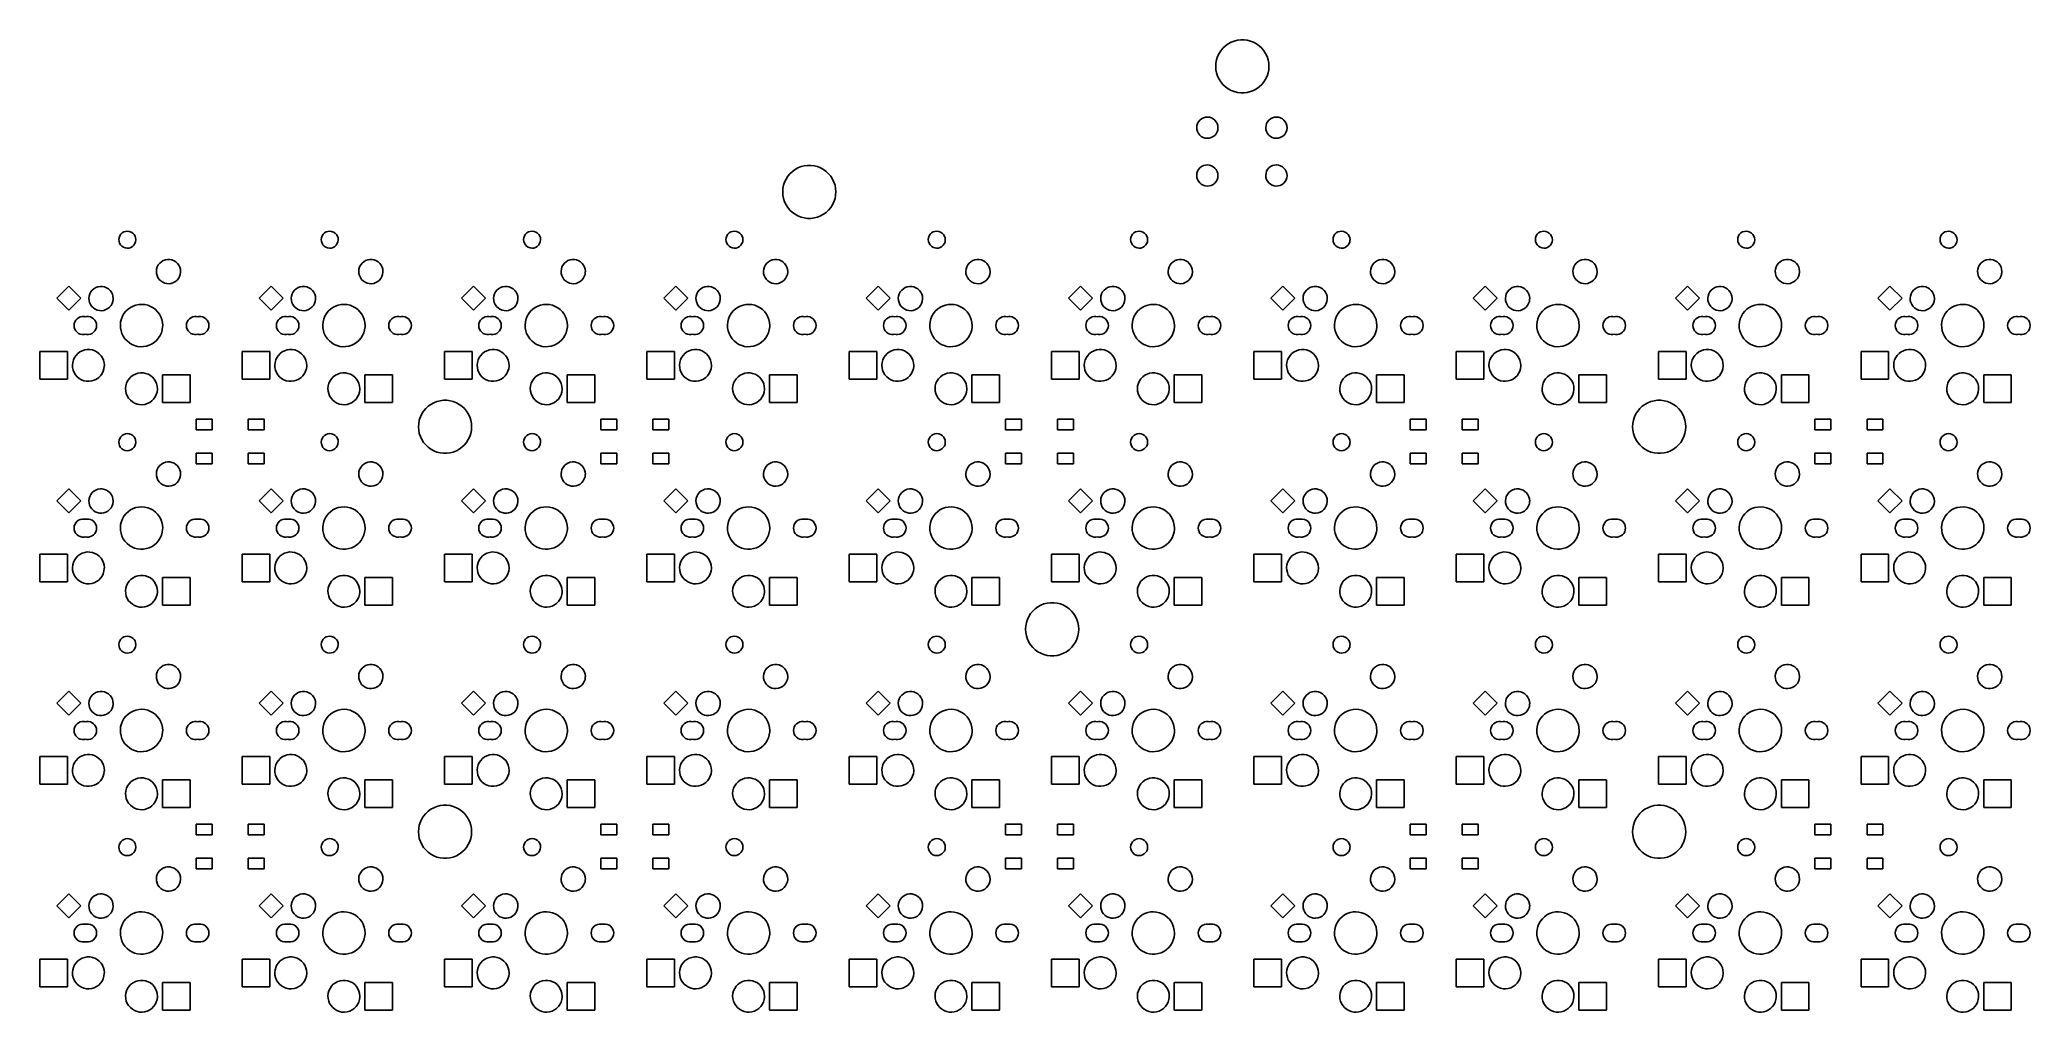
# Model space of a CAD drawing. Extents: x 62 to 249, y -153 to -61.
import ezdxf

# ---------------------------------------------------------------- set-up
doc = ezdxf.new("R2010")
doc.units = 0
doc.layers.add('BLACK', color=7, linetype='CONTINUOUS')

msp = doc.modelspace()

# ---------------------------------------------------------------- linework, layer by layer
at = {"layer": 'BLACK', "linetype": 'CONTINUOUS'}
for p, q in [((173.057, -61.9156), (173.285, -61.7007)), ((173.285, -61.7007), (173.539, -61.5162)), ((173.539, -61.5162), (173.815, -61.3649)), ((173.815, -61.3649), (174.106, -61.2494)), ((174.106, -61.2494), (174.411, -61.1713)), ((174.411, -61.1713), (174.722, -61.1319)), ((174.722, -61.1319), (175.036, -61.1319)), ((175.036, -61.1319), (175.347, -61.1713)), ((175.347, -61.1713), (175.652, -61.2494)), ((175.652, -61.2494), (175.943, -61.3649)), ((175.943, -61.3649), (176.219, -61.5162)), ((176.219, -61.5162), (176.473, -61.7007)), ((176.473, -61.7007), (176.701, -61.9156)), ((172.379, -63.627), (172.399, -63.3137)), ((172.399, -63.9403), (172.379, -63.627)), ((172.399, -63.3137), (172.458, -63.0053)), ((172.458, -63.0053), (172.555, -62.7067)), ((172.555, -62.7067), (172.688, -62.4226)), ((172.688, -62.4226), (172.856, -62.1575)), ((172.856, -62.1575), (173.057, -61.9156)), ((176.701, -61.9156), (176.902, -62.1575)), ((176.902, -62.1575), (177.07, -62.4226)), ((177.07, -62.4226), (177.203, -62.7067)), ((177.203, -62.7067), (177.3, -63.0053)), ((177.3, -63.0053), (177.359, -63.3137)), ((177.359, -63.3137), (177.379, -63.627)), ((177.379, -63.627), (177.359, -63.9403)), ((172.458, -64.2487), (172.399, -63.9403)), ((172.555, -64.5473), (172.458, -64.2487)), ((172.688, -64.8314), (172.555, -64.5473)), ((172.856, -65.0965), (172.688, -64.8314)), ((173.057, -65.3384), (172.856, -65.0965)), ((173.285, -65.5533), (173.057, -65.3384)), ((173.539, -65.7378), (173.285, -65.5533)), ((176.473, -65.5533), (176.219, -65.7378)), ((176.701, -65.3384), (176.473, -65.5533)), ((176.902, -65.0965), (176.701, -65.3384)), ((177.07, -64.8314), (176.902, -65.0965)), ((177.203, -64.5473), (177.07, -64.8314)), ((177.3, -64.2487), (177.203, -64.5473)), ((177.359, -63.9403), (177.3, -64.2487)), ((173.815, -65.8891), (173.539, -65.7378)), ((174.106, -66.0046), (173.815, -65.8891)), ((174.411, -66.0827), (174.106, -66.0046)), ((174.722, -66.1221), (174.411, -66.0827)), ((175.036, -66.1221), (174.722, -66.1221)), ((175.347, -66.0827), (175.036, -66.1221)), ((175.652, -66.0046), (175.347, -66.0827)), ((175.943, -65.8891), (175.652, -66.0046)), ((176.219, -65.7378), (175.943, -65.8891)), ((170.587, -69.382), (170.609, -69.1881)), ((170.609, -69.1881), (170.668, -69.0021)), ((170.668, -69.0021), (170.762, -68.831)), ((170.762, -68.831), (170.887, -68.6815)), ((170.887, -68.6815), (171.039, -68.5592)), ((171.039, -68.5592), (171.212, -68.4688)), ((171.212, -68.4688), (171.4, -68.4137)), ((171.4, -68.4137), (171.594, -68.396)), ((171.594, -68.396), (171.788, -68.4164)), ((171.788, -68.4164), (171.975, -68.4741)), ((171.975, -68.4741), (172.146, -68.567)), ((172.146, -68.567), (172.297, -68.6914)), ((172.297, -68.6914), (172.42, -68.8426)), ((172.42, -68.8426), (172.512, -69.0149)), ((172.512, -69.0149), (172.568, -69.2018)), ((172.568, -69.2018), (172.587, -69.396)), ((177.087, -69.382), (177.109, -69.1881)), ((177.109, -69.1881), (177.168, -69.0021)), ((177.168, -69.0021), (177.262, -68.831)), ((177.262, -68.831), (177.387, -68.6815)), ((177.387, -68.6815), (177.539, -68.5592)), ((177.539, -68.5592), (177.712, -68.4688)), ((177.712, -68.4688), (177.9, -68.4137)), ((177.9, -68.4137), (178.094, -68.396)), ((178.094, -68.396), (178.288, -68.4164)), ((178.288, -68.4164), (178.475, -68.4741)), ((178.475, -68.4741), (178.646, -68.567)), ((178.646, -68.567), (178.797, -68.6914)), ((178.797, -68.6914), (178.92, -68.8426)), ((178.92, -68.8426), (179.012, -69.0149)), ((179.012, -69.0149), (179.068, -69.2018)), ((179.068, -69.2018), (179.087, -69.396)), ((170.603, -69.5765), (170.587, -69.382)), ((170.657, -69.7641), (170.603, -69.5765)), ((170.746, -69.9377), (170.657, -69.7641)), ((170.868, -70.0907), (170.746, -69.9377)), ((171.016, -70.2171), (170.868, -70.0907)), ((171.187, -70.3124), (171.016, -70.2171)), ((171.372, -70.3727), (171.187, -70.3124)), ((171.566, -70.3958), (171.372, -70.3727)), ((171.761, -70.3808), (171.566, -70.3958)), ((171.949, -70.3283), (171.761, -70.3808)), ((172.123, -70.2403), (171.949, -70.3283)), ((172.277, -70.1202), (172.123, -70.2403)), ((172.404, -69.9724), (172.277, -70.1202)), ((172.501, -69.8027), (172.404, -69.9724)), ((172.562, -69.6175), (172.501, -69.8027)), ((172.587, -69.4239), (172.562, -69.6175)), ((172.587, -69.396), (172.587, -69.4239)), ((177.103, -69.5765), (177.087, -69.382)), ((177.157, -69.7641), (177.103, -69.5765)), ((177.246, -69.9377), (177.157, -69.7641)), ((177.368, -70.0907), (177.246, -69.9377)), ((177.516, -70.2171), (177.368, -70.0907)), ((177.687, -70.3124), (177.516, -70.2171)), ((177.872, -70.3727), (177.687, -70.3124)), ((178.066, -70.3958), (177.872, -70.3727)), ((178.261, -70.3808), (178.066, -70.3958)), ((178.449, -70.3283), (178.261, -70.3808)), ((178.623, -70.2403), (178.449, -70.3283)), ((178.777, -70.1202), (178.623, -70.2403)), ((178.904, -69.9724), (178.777, -70.1202)), ((179.001, -69.8027), (178.904, -69.9724)), ((179.062, -69.6175), (179.001, -69.8027)), ((179.087, -69.4239), (179.062, -69.6175)), ((179.087, -69.396), (179.087, -69.4239)), ((133.048, -73.1759), (133.339, -73.0604)), ((133.339, -73.0604), (133.644, -72.9823)), ((133.644, -72.9823), (133.955, -72.9429)), ((133.955, -72.9429), (134.269, -72.9429)), ((134.269, -72.9429), (134.58, -72.9823)), ((134.58, -72.9823), (134.885, -73.0604)), ((134.885, -73.0604), (135.176, -73.1759)), ((170.887, -73.1815), (171.039, -73.0592)), ((171.039, -73.0592), (171.212, -72.9688)), ((171.212, -72.9688), (171.4, -72.9137)), ((171.4, -72.9137), (171.594, -72.896)), ((171.594, -72.896), (171.788, -72.9164)), ((171.788, -72.9164), (171.975, -72.9741)), ((171.975, -72.9741), (172.146, -73.067)), ((172.146, -73.067), (172.297, -73.1914)), ((177.387, -73.1815), (177.539, -73.0592)), ((177.539, -73.0592), (177.712, -72.9688)), ((177.712, -72.9688), (177.9, -72.9137)), ((177.9, -72.9137), (178.094, -72.896)), ((178.094, -72.896), (178.288, -72.9164)), ((178.288, -72.9164), (178.475, -72.9741)), ((178.475, -72.9741), (178.646, -73.067)), ((178.646, -73.067), (178.797, -73.1914)), ((131.632, -75.1247), (131.691, -74.8163)), ((131.691, -74.8163), (131.788, -74.5177)), ((131.788, -74.5177), (131.921, -74.2336)), ((131.921, -74.2336), (132.089, -73.9685)), ((132.089, -73.9685), (132.29, -73.7266)), ((132.29, -73.7266), (132.518, -73.5117)), ((132.518, -73.5117), (132.772, -73.3272)), ((132.772, -73.3272), (133.048, -73.1759)), ((135.176, -73.1759), (135.452, -73.3272)), ((135.452, -73.3272), (135.706, -73.5117)), ((135.706, -73.5117), (135.934, -73.7266)), ((135.934, -73.7266), (136.135, -73.9685)), ((136.135, -73.9685), (136.303, -74.2336)), ((136.303, -74.2336), (136.436, -74.5177)), ((136.436, -74.5177), (136.533, -74.8163)), ((136.533, -74.8163), (136.592, -75.1247)), ((170.587, -73.882), (170.609, -73.6881)), ((170.603, -74.0765), (170.587, -73.882)), ((170.657, -74.2641), (170.603, -74.0765)), ((170.609, -73.6881), (170.668, -73.5021)), ((170.746, -74.4377), (170.657, -74.2641)), ((170.668, -73.5021), (170.762, -73.331)), ((170.868, -74.5907), (170.746, -74.4377)), ((170.762, -73.331), (170.887, -73.1815)), ((171.016, -74.7171), (170.868, -74.5907)), ((171.187, -74.8124), (171.016, -74.7171)), ((171.372, -74.8727), (171.187, -74.8124)), ((171.566, -74.8958), (171.372, -74.8727)), ((171.761, -74.8808), (171.566, -74.8958)), ((171.949, -74.8283), (171.761, -74.8808)), ((172.123, -74.7403), (171.949, -74.8283)), ((172.277, -74.6202), (172.123, -74.7403)), ((172.404, -74.4724), (172.277, -74.6202)), ((172.297, -73.1914), (172.42, -73.3426)), ((172.501, -74.3027), (172.404, -74.4724)), ((172.42, -73.3426), (172.512, -73.5149)), ((172.562, -74.1175), (172.501, -74.3027)), ((172.512, -73.5149), (172.568, -73.7018)), ((172.587, -73.9239), (172.562, -74.1175)), ((172.568, -73.7018), (172.587, -73.896)), ((172.587, -73.896), (172.587, -73.9239)), ((177.087, -73.882), (177.109, -73.6881)), ((177.103, -74.0765), (177.087, -73.882)), ((177.157, -74.2641), (177.103, -74.0765)), ((177.109, -73.6881), (177.168, -73.5021)), ((177.246, -74.4377), (177.157, -74.2641)), ((177.168, -73.5021), (177.262, -73.331)), ((177.368, -74.5907), (177.246, -74.4377)), ((177.262, -73.331), (177.387, -73.1815)), ((177.516, -74.7171), (177.368, -74.5907)), ((177.687, -74.8124), (177.516, -74.7171)), ((177.872, -74.8727), (177.687, -74.8124)), ((178.066, -74.8958), (177.872, -74.8727)), ((178.261, -74.8808), (178.066, -74.8958)), ((178.449, -74.8283), (178.261, -74.8808)), ((178.623, -74.7403), (178.449, -74.8283)), ((178.777, -74.6202), (178.623, -74.7403)), ((178.904, -74.4724), (178.777, -74.6202)), ((178.797, -73.1914), (178.92, -73.3426)), ((179.001, -74.3027), (178.904, -74.4724)), ((178.92, -73.3426), (179.012, -73.5149)), ((179.062, -74.1175), (179.001, -74.3027)), ((179.012, -73.5149), (179.068, -73.7018)), ((179.087, -73.9239), (179.062, -74.1175)), ((179.068, -73.7018), (179.087, -73.896)), ((179.087, -73.896), (179.087, -73.9239)), ((131.612, -75.438), (131.632, -75.1247)), ((131.632, -75.7513), (131.612, -75.438)), ((131.691, -76.0597), (131.632, -75.7513)), ((131.788, -76.3583), (131.691, -76.0597)), ((131.921, -76.6424), (131.788, -76.3583)), ((132.089, -76.9075), (131.921, -76.6424)), ((136.303, -76.6424), (136.135, -76.9075)), ((136.436, -76.3583), (136.303, -76.6424)), ((136.533, -76.0597), (136.436, -76.3583)), ((136.592, -75.7513), (136.533, -76.0597)), ((136.592, -75.1247), (136.612, -75.438)), ((136.612, -75.438), (136.592, -75.7513)), ((132.29, -77.1494), (132.089, -76.9075)), ((132.518, -77.3643), (132.29, -77.1494)), ((132.772, -77.5488), (132.518, -77.3643)), ((133.048, -77.7001), (132.772, -77.5488)), ((133.339, -77.8156), (133.048, -77.7001)), ((133.644, -77.8937), (133.339, -77.8156)), ((133.955, -77.9331), (133.644, -77.8937)), ((134.269, -77.9331), (133.955, -77.9331)), ((134.58, -77.8937), (134.269, -77.9331)), ((134.885, -77.8156), (134.58, -77.8937)), ((135.176, -77.7001), (134.885, -77.8156)), ((135.452, -77.5488), (135.176, -77.7001)), ((135.706, -77.3643), (135.452, -77.5488)), ((135.934, -77.1494), (135.706, -77.3643)), ((136.135, -76.9075), (135.934, -77.1494)), ((69.1148, -79.9221), (69.1371, -79.7452)), ((69.1322, -80.0996), (69.1148, -79.9221)), ((69.1885, -80.2688), (69.1322, -80.0996)), ((69.1371, -79.7452), (69.1981, -79.5776)), ((69.2809, -80.4214), (69.1885, -80.2688)), ((69.1981, -79.5776), (69.2948, -79.4277)), ((69.4048, -80.5497), (69.2809, -80.4214)), ((69.2948, -79.4277), (69.4222, -79.3029)), ((69.554, -80.6474), (69.4048, -80.5497)), ((69.4222, -79.3029), (69.5741, -79.2094)), ((69.5741, -79.2094), (69.7429, -79.1519)), ((69.7429, -79.1519), (69.9203, -79.1333)), ((69.9203, -79.1333), (70.0974, -79.1544)), ((70.0974, -79.1544), (70.2654, -79.2142)), ((70.3984, -80.5705), (70.2452, -80.6618)), ((70.2654, -79.2142), (70.416, -79.3098)), ((70.5276, -80.4475), (70.3984, -80.5705)), ((70.416, -79.3098), (70.5417, -79.4364)), ((70.6262, -80.299), (70.5276, -80.4475)), ((70.5417, -79.4364), (70.6362, -79.5876)), ((70.6896, -80.1322), (70.6262, -80.299)), ((70.6362, -79.5876), (70.6948, -79.756)), ((70.7144, -79.9556), (70.6896, -80.1322)), ((70.6948, -79.756), (70.7147, -79.9333)), ((70.7147, -79.9333), (70.7144, -79.9556)), ((88.1648, -79.9221), (88.1871, -79.7452)), ((88.1822, -80.0996), (88.1648, -79.9221)), ((88.2385, -80.2688), (88.1822, -80.0996)), ((88.1871, -79.7452), (88.2481, -79.5776)), ((88.3309, -80.4214), (88.2385, -80.2688)), ((88.2481, -79.5776), (88.3448, -79.4277)), ((88.4548, -80.5497), (88.3309, -80.4214)), ((88.3448, -79.4277), (88.4722, -79.3029)), ((88.604, -80.6474), (88.4548, -80.5497)), ((88.4722, -79.3029), (88.6241, -79.2094)), ((88.6241, -79.2094), (88.7929, -79.1519)), ((88.7929, -79.1519), (88.9703, -79.1333)), ((88.9703, -79.1333), (89.1474, -79.1544)), ((89.1474, -79.1544), (89.3154, -79.2142)), ((89.4484, -80.5705), (89.2952, -80.6618)), ((89.3154, -79.2142), (89.466, -79.3098)), ((89.5776, -80.4475), (89.4484, -80.5705)), ((89.466, -79.3098), (89.5917, -79.4364)), ((89.6762, -80.299), (89.5776, -80.4475)), ((89.5917, -79.4364), (89.6862, -79.5876)), ((89.7396, -80.1322), (89.6762, -80.299)), ((89.6862, -79.5876), (89.7448, -79.756)), ((89.7644, -79.9556), (89.7396, -80.1322)), ((89.7448, -79.756), (89.7647, -79.9333)), ((89.7647, -79.9333), (89.7644, -79.9556)), ((107.215, -79.9221), (107.237, -79.7452)), ((107.232, -80.0996), (107.215, -79.9221)), ((107.288, -80.2688), (107.232, -80.0996)), ((107.237, -79.7452), (107.298, -79.5776)), ((107.381, -80.4214), (107.288, -80.2688)), ((107.298, -79.5776), (107.395, -79.4277)), ((107.505, -80.5497), (107.381, -80.4214)), ((107.395, -79.4277), (107.522, -79.3029)), ((107.654, -80.6474), (107.505, -80.5497)), ((107.522, -79.3029), (107.674, -79.2094)), ((107.674, -79.2094), (107.843, -79.1519)), ((107.843, -79.1519), (108.02, -79.1333)), ((108.02, -79.1333), (108.197, -79.1544)), ((108.197, -79.1544), (108.365, -79.2142)), ((108.498, -80.5705), (108.345, -80.6618)), ((108.365, -79.2142), (108.516, -79.3098)), ((108.628, -80.4475), (108.498, -80.5705)), ((108.516, -79.3098), (108.642, -79.4364)), ((108.726, -80.299), (108.628, -80.4475)), ((108.642, -79.4364), (108.736, -79.5876)), ((108.79, -80.1322), (108.726, -80.299)), ((108.736, -79.5876), (108.795, -79.756)), ((108.814, -79.9556), (108.79, -80.1322)), ((108.795, -79.756), (108.815, -79.9333)), ((108.815, -79.9333), (108.814, -79.9556)), ((126.265, -79.9221), (126.287, -79.7452)), ((126.282, -80.0996), (126.265, -79.9221)), ((126.338, -80.2688), (126.282, -80.0996)), ((126.287, -79.7452), (126.348, -79.5776)), ((126.431, -80.4214), (126.338, -80.2688)), ((126.348, -79.5776), (126.445, -79.4277)), ((126.555, -80.5497), (126.431, -80.4214)), ((126.445, -79.4277), (126.572, -79.3029)), ((126.704, -80.6474), (126.555, -80.5497)), ((126.572, -79.3029), (126.724, -79.2094)), ((126.724, -79.2094), (126.893, -79.1519)), ((126.893, -79.1519), (127.07, -79.1333)), ((127.07, -79.1333), (127.247, -79.1544)), ((127.247, -79.1544), (127.415, -79.2142)), ((127.548, -80.5705), (127.395, -80.6618)), ((127.415, -79.2142), (127.566, -79.3098)), ((127.678, -80.4475), (127.548, -80.5705)), ((127.566, -79.3098), (127.692, -79.4364)), ((127.776, -80.299), (127.678, -80.4475)), ((127.692, -79.4364), (127.786, -79.5876)), ((127.84, -80.1322), (127.776, -80.299)), ((127.786, -79.5876), (127.845, -79.756)), ((127.864, -79.9556), (127.84, -80.1322)), ((127.845, -79.756), (127.865, -79.9333)), ((127.865, -79.9333), (127.864, -79.9556)), ((145.315, -79.9221), (145.337, -79.7452)), ((145.332, -80.0996), (145.315, -79.9221)), ((145.388, -80.2688), (145.332, -80.0996)), ((145.337, -79.7452), (145.398, -79.5776)), ((145.481, -80.4214), (145.388, -80.2688)), ((145.398, -79.5776), (145.495, -79.4277)), ((145.605, -80.5497), (145.481, -80.4214)), ((145.495, -79.4277), (145.622, -79.3029)), ((145.754, -80.6474), (145.605, -80.5497)), ((145.622, -79.3029), (145.774, -79.2094)), ((145.774, -79.2094), (145.943, -79.1519)), ((145.943, -79.1519), (146.12, -79.1333)), ((146.12, -79.1333), (146.297, -79.1544)), ((146.297, -79.1544), (146.465, -79.2142)), ((146.598, -80.5705), (146.445, -80.6618)), ((146.465, -79.2142), (146.616, -79.3098)), ((146.728, -80.4475), (146.598, -80.5705)), ((146.616, -79.3098), (146.742, -79.4364)), ((146.826, -80.299), (146.728, -80.4475)), ((146.742, -79.4364), (146.836, -79.5876)), ((146.89, -80.1322), (146.826, -80.299)), ((146.836, -79.5876), (146.895, -79.756)), ((146.914, -79.9556), (146.89, -80.1322)), ((146.895, -79.756), (146.915, -79.9333)), ((146.915, -79.9333), (146.914, -79.9556)), ((164.365, -79.9221), (164.387, -79.7452)), ((164.382, -80.0996), (164.365, -79.9221)), ((164.438, -80.2688), (164.382, -80.0996)), ((164.387, -79.7452), (164.448, -79.5776)), ((164.531, -80.4214), (164.438, -80.2688)), ((164.448, -79.5776), (164.545, -79.4277)), ((164.655, -80.5497), (164.531, -80.4214)), ((164.545, -79.4277), (164.672, -79.3029)), ((164.804, -80.6474), (164.655, -80.5497)), ((164.672, -79.3029), (164.824, -79.2094)), ((164.824, -79.2094), (164.993, -79.1519)), ((164.993, -79.1519), (165.17, -79.1333)), ((165.17, -79.1333), (165.347, -79.1544)), ((165.347, -79.1544), (165.515, -79.2142)), ((165.648, -80.5705), (165.495, -80.6618)), ((165.515, -79.2142), (165.666, -79.3098)), ((165.778, -80.4475), (165.648, -80.5705)), ((165.666, -79.3098), (165.792, -79.4364)), ((165.876, -80.299), (165.778, -80.4475)), ((165.792, -79.4364), (165.886, -79.5876)), ((165.94, -80.1322), (165.876, -80.299)), ((165.886, -79.5876), (165.945, -79.756)), ((165.964, -79.9556), (165.94, -80.1322)), ((165.945, -79.756), (165.965, -79.9333)), ((165.965, -79.9333), (165.964, -79.9556)), ((183.415, -79.9221), (183.437, -79.7452)), ((183.432, -80.0996), (183.415, -79.9221)), ((183.488, -80.2688), (183.432, -80.0996)), ((183.437, -79.7452), (183.498, -79.5776)), ((183.581, -80.4214), (183.488, -80.2688)), ((183.498, -79.5776), (183.595, -79.4277)), ((183.705, -80.5497), (183.581, -80.4214)), ((183.595, -79.4277), (183.722, -79.3029)), ((183.854, -80.6474), (183.705, -80.5497)), ((183.722, -79.3029), (183.874, -79.2094)), ((183.874, -79.2094), (184.043, -79.1519)), ((184.043, -79.1519), (184.22, -79.1333)), ((184.22, -79.1333), (184.397, -79.1544)), ((184.397, -79.1544), (184.565, -79.2142)), ((184.698, -80.5705), (184.545, -80.6618)), ((184.565, -79.2142), (184.716, -79.3098)), ((184.828, -80.4475), (184.698, -80.5705)), ((184.716, -79.3098), (184.842, -79.4364)), ((184.926, -80.299), (184.828, -80.4475)), ((184.842, -79.4364), (184.936, -79.5876)), ((184.99, -80.1322), (184.926, -80.299)), ((184.936, -79.5876), (184.995, -79.756)), ((185.014, -79.9556), (184.99, -80.1322)), ((184.995, -79.756), (185.015, -79.9333)), ((185.015, -79.9333), (185.014, -79.9556)), ((202.465, -79.9221), (202.487, -79.7452)), ((202.482, -80.0996), (202.465, -79.9221)), ((202.538, -80.2688), (202.482, -80.0996)), ((202.487, -79.7452), (202.548, -79.5776)), ((202.631, -80.4214), (202.538, -80.2688)), ((202.548, -79.5776), (202.645, -79.4277)), ((202.755, -80.5497), (202.631, -80.4214)), ((202.645, -79.4277), (202.772, -79.3029)), ((202.904, -80.6474), (202.755, -80.5497)), ((202.772, -79.3029), (202.924, -79.2094)), ((202.924, -79.2094), (203.093, -79.1519)), ((203.093, -79.1519), (203.27, -79.1333)), ((203.27, -79.1333), (203.447, -79.1544)), ((203.447, -79.1544), (203.615, -79.2142)), ((203.748, -80.5705), (203.595, -80.6618)), ((203.615, -79.2142), (203.766, -79.3098)), ((203.878, -80.4475), (203.748, -80.5705)), ((203.766, -79.3098), (203.892, -79.4364)), ((203.976, -80.299), (203.878, -80.4475)), ((203.892, -79.4364), (203.986, -79.5876)), ((204.04, -80.1322), (203.976, -80.299)), ((203.986, -79.5876), (204.045, -79.756)), ((204.064, -79.9556), (204.04, -80.1322)), ((204.045, -79.756), (204.065, -79.9333)), ((204.065, -79.9333), (204.064, -79.9556)), ((221.515, -79.9221), (221.537, -79.7452)), ((221.532, -80.0996), (221.515, -79.9221)), ((221.588, -80.2688), (221.532, -80.0996)), ((221.537, -79.7452), (221.598, -79.5776)), ((221.681, -80.4214), (221.588, -80.2688)), ((221.598, -79.5776), (221.695, -79.4277)), ((221.805, -80.5497), (221.681, -80.4214)), ((221.695, -79.4277), (221.822, -79.3029)), ((221.954, -80.6474), (221.805, -80.5497)), ((221.822, -79.3029), (221.974, -79.2094)), ((221.974, -79.2094), (222.143, -79.1519)), ((222.143, -79.1519), (222.32, -79.1333)), ((222.32, -79.1333), (222.497, -79.1544)), ((222.497, -79.1544), (222.665, -79.2142)), ((222.798, -80.5705), (222.645, -80.6618)), ((222.665, -79.2142), (222.816, -79.3098)), ((222.928, -80.4475), (222.798, -80.5705)), ((222.816, -79.3098), (222.942, -79.4364)), ((223.026, -80.299), (222.928, -80.4475)), ((222.942, -79.4364), (223.036, -79.5876)), ((223.09, -80.1322), (223.026, -80.299)), ((223.036, -79.5876), (223.095, -79.756)), ((223.114, -79.9556), (223.09, -80.1322)), ((223.095, -79.756), (223.115, -79.9333)), ((223.115, -79.9333), (223.114, -79.9556)), ((240.565, -79.9221), (240.587, -79.7452)), ((240.582, -80.0996), (240.565, -79.9221)), ((240.638, -80.2688), (240.582, -80.0996)), ((240.587, -79.7452), (240.648, -79.5776)), ((240.731, -80.4214), (240.638, -80.2688)), ((240.648, -79.5776), (240.745, -79.4277)), ((240.855, -80.5497), (240.731, -80.4214)), ((240.745, -79.4277), (240.872, -79.3029)), ((241.004, -80.6474), (240.855, -80.5497)), ((240.872, -79.3029), (241.024, -79.2094)), ((241.024, -79.2094), (241.193, -79.1519)), ((241.193, -79.1519), (241.37, -79.1333)), ((241.37, -79.1333), (241.547, -79.1544)), ((241.547, -79.1544), (241.715, -79.2142)), ((241.848, -80.5705), (241.695, -80.6618)), ((241.715, -79.2142), (241.866, -79.3098)), ((241.978, -80.4475), (241.848, -80.5705)), ((241.866, -79.3098), (241.992, -79.4364)), ((242.076, -80.299), (241.978, -80.4475)), ((241.992, -79.4364), (242.086, -79.5876)), ((242.14, -80.1322), (242.076, -80.299)), ((242.086, -79.5876), (242.145, -79.756)), ((242.164, -79.9556), (242.14, -80.1322)), ((242.145, -79.756), (242.165, -79.9333)), ((242.165, -79.9333), (242.164, -79.9556)), ((69.7212, -80.7095), (69.554, -80.6474)), ((69.898, -80.7331), (69.7212, -80.7095)), ((70.0756, -80.7169), (69.898, -80.7331)), ((70.2452, -80.6618), (70.0756, -80.7169)), ((72.731, -82.4936), (72.8284, -82.3085)), ((72.8284, -82.3085), (72.9579, -82.1442)), ((72.9579, -82.1442), (73.1152, -82.0063)), ((73.1152, -82.0063), (73.2949, -81.8993)), ((73.2949, -81.8993), (73.4912, -81.8269)), ((73.4912, -81.8269), (73.6973, -81.7915)), ((73.6973, -81.7915), (73.9065, -81.7943)), ((73.9065, -81.7943), (74.1116, -81.8351)), ((74.1116, -81.8351), (74.3059, -81.9126)), ((74.3059, -81.9126), (74.4828, -82.0242)), ((74.4828, -82.0242), (74.6364, -82.1662)), ((74.6364, -82.1662), (74.7616, -82.3338)), ((74.7616, -82.3338), (74.8541, -82.5214)), ((88.7712, -80.7095), (88.604, -80.6474)), ((88.948, -80.7331), (88.7712, -80.7095)), ((89.1256, -80.7169), (88.948, -80.7331)), ((89.2952, -80.6618), (89.1256, -80.7169)), ((91.781, -82.4936), (91.8784, -82.3085)), ((91.8784, -82.3085), (92.0079, -82.1442)), ((92.0079, -82.1442), (92.1652, -82.0063)), ((92.1652, -82.0063), (92.3449, -81.8993)), ((92.3449, -81.8993), (92.5412, -81.8269)), ((92.5412, -81.8269), (92.7473, -81.7915)), ((92.7473, -81.7915), (92.9565, -81.7943)), ((92.9565, -81.7943), (93.1616, -81.8351)), ((93.1616, -81.8351), (93.3559, -81.9126)), ((93.3559, -81.9126), (93.5328, -82.0242)), ((93.5328, -82.0242), (93.6864, -82.1662)), ((93.6864, -82.1662), (93.8116, -82.3338)), ((93.8116, -82.3338), (93.9041, -82.5214)), ((107.821, -80.7095), (107.654, -80.6474)), ((107.998, -80.7331), (107.821, -80.7095)), ((108.176, -80.7169), (107.998, -80.7331)), ((108.345, -80.6618), (108.176, -80.7169)), ((110.831, -82.4936), (110.928, -82.3085)), ((110.928, -82.3085), (111.058, -82.1442)), ((111.058, -82.1442), (111.215, -82.0063)), ((111.215, -82.0063), (111.395, -81.8993)), ((111.395, -81.8993), (111.591, -81.8269)), ((111.591, -81.8269), (111.797, -81.7915)), ((111.797, -81.7915), (112.006, -81.7943)), ((112.006, -81.7943), (112.212, -81.8351)), ((112.212, -81.8351), (112.406, -81.9126)), ((112.406, -81.9126), (112.583, -82.0242)), ((112.583, -82.0242), (112.736, -82.1662)), ((112.736, -82.1662), (112.862, -82.3338)), ((112.862, -82.3338), (112.954, -82.5214)), ((126.871, -80.7095), (126.704, -80.6474)), ((127.048, -80.7331), (126.871, -80.7095)), ((127.226, -80.7169), (127.048, -80.7331)), ((127.395, -80.6618), (127.226, -80.7169)), ((129.881, -82.4936), (129.978, -82.3085)), ((129.978, -82.3085), (130.108, -82.1442)), ((130.108, -82.1442), (130.265, -82.0063)), ((130.265, -82.0063), (130.445, -81.8993)), ((130.445, -81.8993), (130.641, -81.8269)), ((130.641, -81.8269), (130.847, -81.7915)), ((130.847, -81.7915), (131.056, -81.7943)), ((131.056, -81.7943), (131.262, -81.8351)), ((131.262, -81.8351), (131.456, -81.9126)), ((131.456, -81.9126), (131.633, -82.0242)), ((131.633, -82.0242), (131.786, -82.1662)), ((131.786, -82.1662), (131.912, -82.3338)), ((131.912, -82.3338), (132.004, -82.5214)), ((145.921, -80.7095), (145.754, -80.6474)), ((146.098, -80.7331), (145.921, -80.7095)), ((146.276, -80.7169), (146.098, -80.7331)), ((146.445, -80.6618), (146.276, -80.7169)), ((148.931, -82.4936), (149.028, -82.3085)), ((149.028, -82.3085), (149.158, -82.1442)), ((149.158, -82.1442), (149.315, -82.0063)), ((149.315, -82.0063), (149.495, -81.8993)), ((149.495, -81.8993), (149.691, -81.8269)), ((149.691, -81.8269), (149.897, -81.7915)), ((149.897, -81.7915), (150.106, -81.7943)), ((150.106, -81.7943), (150.312, -81.8351)), ((150.312, -81.8351), (150.506, -81.9126)), ((150.506, -81.9126), (150.683, -82.0242)), ((150.683, -82.0242), (150.836, -82.1662)), ((150.836, -82.1662), (150.962, -82.3338)), ((150.962, -82.3338), (151.054, -82.5214)), ((164.971, -80.7095), (164.804, -80.6474)), ((165.148, -80.7331), (164.971, -80.7095)), ((165.326, -80.7169), (165.148, -80.7331)), ((165.495, -80.6618), (165.326, -80.7169)), ((167.981, -82.4936), (168.078, -82.3085)), ((168.078, -82.3085), (168.208, -82.1442)), ((168.208, -82.1442), (168.365, -82.0063)), ((168.365, -82.0063), (168.545, -81.8993)), ((168.545, -81.8993), (168.741, -81.8269)), ((168.741, -81.8269), (168.947, -81.7915)), ((168.947, -81.7915), (169.156, -81.7943)), ((169.156, -81.7943), (169.362, -81.8351)), ((169.362, -81.8351), (169.556, -81.9126)), ((169.556, -81.9126), (169.733, -82.0242)), ((169.733, -82.0242), (169.886, -82.1662)), ((169.886, -82.1662), (170.012, -82.3338)), ((170.012, -82.3338), (170.104, -82.5214)), ((184.021, -80.7095), (183.854, -80.6474)), ((184.198, -80.7331), (184.021, -80.7095)), ((184.376, -80.7169), (184.198, -80.7331)), ((184.545, -80.6618), (184.376, -80.7169)), ((187.031, -82.4936), (187.128, -82.3085)), ((187.128, -82.3085), (187.258, -82.1442)), ((187.258, -82.1442), (187.415, -82.0063)), ((187.415, -82.0063), (187.595, -81.8993)), ((187.595, -81.8993), (187.791, -81.8269)), ((187.791, -81.8269), (187.997, -81.7915)), ((187.997, -81.7915), (188.206, -81.7943)), ((188.206, -81.7943), (188.412, -81.8351)), ((188.412, -81.8351), (188.606, -81.9126)), ((188.606, -81.9126), (188.783, -82.0242)), ((188.783, -82.0242), (188.936, -82.1662)), ((188.936, -82.1662), (189.062, -82.3338)), ((189.062, -82.3338), (189.154, -82.5214)), ((203.071, -80.7095), (202.904, -80.6474)), ((203.248, -80.7331), (203.071, -80.7095)), ((203.426, -80.7169), (203.248, -80.7331)), ((203.595, -80.6618), (203.426, -80.7169)), ((206.081, -82.4936), (206.178, -82.3085)), ((206.178, -82.3085), (206.308, -82.1442)), ((206.308, -82.1442), (206.465, -82.0063)), ((206.465, -82.0063), (206.645, -81.8993)), ((206.645, -81.8993), (206.841, -81.8269)), ((206.841, -81.8269), (207.047, -81.7915)), ((207.047, -81.7915), (207.256, -81.7943)), ((207.256, -81.7943), (207.462, -81.8351)), ((207.462, -81.8351), (207.656, -81.9126)), ((207.656, -81.9126), (207.833, -82.0242)), ((207.833, -82.0242), (207.986, -82.1662)), ((207.986, -82.1662), (208.112, -82.3338)), ((208.112, -82.3338), (208.204, -82.5214)), ((222.121, -80.7095), (221.954, -80.6474)), ((222.298, -80.7331), (222.121, -80.7095)), ((222.476, -80.7169), (222.298, -80.7331)), ((222.645, -80.6618), (222.476, -80.7169)), ((225.131, -82.4936), (225.228, -82.3085)), ((225.228, -82.3085), (225.358, -82.1442)), ((225.358, -82.1442), (225.515, -82.0063)), ((225.515, -82.0063), (225.695, -81.8993)), ((225.695, -81.8993), (225.891, -81.8269)), ((225.891, -81.8269), (226.097, -81.7915)), ((226.097, -81.7915), (226.306, -81.7943)), ((226.306, -81.7943), (226.512, -81.8351)), ((226.512, -81.8351), (226.706, -81.9126)), ((226.706, -81.9126), (226.883, -82.0242)), ((226.883, -82.0242), (227.036, -82.1662)), ((227.036, -82.1662), (227.162, -82.3338)), ((227.162, -82.3338), (227.254, -82.5214)), ((241.171, -80.7095), (241.004, -80.6474)), ((241.348, -80.7331), (241.171, -80.7095)), ((241.526, -80.7169), (241.348, -80.7331)), ((241.695, -80.6618), (241.526, -80.7169)), ((244.181, -82.4936), (244.278, -82.3085)), ((244.278, -82.3085), (244.408, -82.1442)), ((244.408, -82.1442), (244.565, -82.0063)), ((244.565, -82.0063), (244.745, -81.8993)), ((244.745, -81.8993), (244.941, -81.8269)), ((244.941, -81.8269), (245.147, -81.7915)), ((245.147, -81.7915), (245.356, -81.7943)), ((245.356, -81.7943), (245.562, -81.8351)), ((245.562, -81.8351), (245.756, -81.9126)), ((245.756, -81.9126), (245.933, -82.0242)), ((245.933, -82.0242), (246.086, -82.1662)), ((246.086, -82.1662), (246.212, -82.3338)), ((246.212, -82.3338), (246.304, -82.5214)), ((63.2679, -85.4487), (64.3993, -84.3173)), ((64.3993, -84.3173), (65.5307, -85.4487)), ((72.6444, -82.9011), (72.669, -82.6934)), ((72.6581, -83.1098), (72.6444, -82.9011)), ((72.7096, -83.3125), (72.6581, -83.1098)), ((72.669, -82.6934), (72.731, -82.4936)), ((72.7971, -83.5025), (72.7096, -83.3125)), ((72.9179, -83.6733), (72.7971, -83.5025)), ((73.0677, -83.8193), (72.9179, -83.6733)), ((73.2416, -83.9355), (73.0677, -83.8193)), ((73.4338, -84.0181), (73.2416, -83.9355)), ((73.6378, -84.0642), (73.4338, -84.0181)), ((73.8468, -84.0724), (73.6378, -84.0642)), ((74.0538, -84.0424), (73.8468, -84.0724)), ((74.2519, -83.9752), (74.0538, -84.0424)), ((74.4344, -83.873), (74.2519, -83.9752)), ((74.5952, -83.7392), (74.4344, -83.873)), ((74.729, -83.5784), (74.5952, -83.7392)), ((74.8312, -83.3959), (74.729, -83.5784)), ((74.8984, -83.1978), (74.8312, -83.3959)), ((74.8541, -82.5214), (74.9109, -82.7227)), ((74.9284, -82.9908), (74.8984, -83.1978)), ((74.9109, -82.7227), (74.93, -82.931)), ((74.93, -82.931), (74.9284, -82.9908)), ((82.3179, -85.4487), (83.4493, -84.3173)), ((83.4493, -84.3173), (84.5807, -85.4487)), ((91.6944, -82.9011), (91.719, -82.6934)), ((91.7081, -83.1098), (91.6944, -82.9011)), ((91.7596, -83.3125), (91.7081, -83.1098)), ((91.719, -82.6934), (91.781, -82.4936)), ((91.8471, -83.5025), (91.7596, -83.3125)), ((91.9679, -83.6733), (91.8471, -83.5025)), ((92.1177, -83.8193), (91.9679, -83.6733)), ((92.2916, -83.9355), (92.1177, -83.8193)), ((92.4838, -84.0181), (92.2916, -83.9355)), ((92.6878, -84.0642), (92.4838, -84.0181)), ((92.8968, -84.0724), (92.6878, -84.0642)), ((93.1038, -84.0424), (92.8968, -84.0724)), ((93.3019, -83.9752), (93.1038, -84.0424)), ((93.4844, -83.873), (93.3019, -83.9752)), ((93.6452, -83.7392), (93.4844, -83.873)), ((93.779, -83.5784), (93.6452, -83.7392)), ((93.8812, -83.3959), (93.779, -83.5784)), ((93.9484, -83.1978), (93.8812, -83.3959)), ((93.9041, -82.5214), (93.9609, -82.7227)), ((93.9784, -82.9908), (93.9484, -83.1978)), ((93.9609, -82.7227), (93.98, -82.931)), ((93.98, -82.931), (93.9784, -82.9908)), ((101.368, -85.4487), (102.499, -84.3173)), ((102.499, -84.3173), (103.631, -85.4487)), ((110.744, -82.9011), (110.769, -82.6934)), ((110.758, -83.1098), (110.744, -82.9011)), ((110.81, -83.3125), (110.758, -83.1098)), ((110.769, -82.6934), (110.831, -82.4936)), ((110.897, -83.5025), (110.81, -83.3125)), ((111.018, -83.6733), (110.897, -83.5025)), ((111.168, -83.8193), (111.018, -83.6733)), ((111.342, -83.9355), (111.168, -83.8193)), ((111.534, -84.0181), (111.342, -83.9355)), ((111.738, -84.0642), (111.534, -84.0181)), ((111.947, -84.0724), (111.738, -84.0642)), ((112.154, -84.0424), (111.947, -84.0724)), ((112.352, -83.9752), (112.154, -84.0424)), ((112.534, -83.873), (112.352, -83.9752)), ((112.695, -83.7392), (112.534, -83.873)), ((112.829, -83.5784), (112.695, -83.7392)), ((112.931, -83.3959), (112.829, -83.5784)), ((112.998, -83.1978), (112.931, -83.3959)), ((112.954, -82.5214), (113.011, -82.7227)), ((113.028, -82.9908), (112.998, -83.1978)), ((113.011, -82.7227), (113.03, -82.931)), ((113.03, -82.931), (113.028, -82.9908)), ((120.418, -85.4487), (121.549, -84.3173)), ((121.549, -84.3173), (122.681, -85.4487)), ((129.794, -82.9011), (129.819, -82.6934)), ((129.808, -83.1098), (129.794, -82.9011)), ((129.86, -83.3125), (129.808, -83.1098)), ((129.819, -82.6934), (129.881, -82.4936)), ((129.947, -83.5025), (129.86, -83.3125)), ((130.068, -83.6733), (129.947, -83.5025)), ((130.218, -83.8193), (130.068, -83.6733)), ((130.392, -83.9355), (130.218, -83.8193)), ((130.584, -84.0181), (130.392, -83.9355)), ((130.788, -84.0642), (130.584, -84.0181)), ((130.997, -84.0724), (130.788, -84.0642)), ((131.204, -84.0424), (130.997, -84.0724)), ((131.402, -83.9752), (131.204, -84.0424)), ((131.584, -83.873), (131.402, -83.9752)), ((131.745, -83.7392), (131.584, -83.873)), ((131.879, -83.5784), (131.745, -83.7392)), ((131.981, -83.3959), (131.879, -83.5784)), ((132.048, -83.1978), (131.981, -83.3959)), ((132.004, -82.5214), (132.061, -82.7227)), ((132.078, -82.9908), (132.048, -83.1978)), ((132.061, -82.7227), (132.08, -82.931)), ((132.08, -82.931), (132.078, -82.9908)), ((139.468, -85.4487), (140.599, -84.3173)), ((140.599, -84.3173), (141.731, -85.4487)), ((148.844, -82.9011), (148.869, -82.6934)), ((148.858, -83.1098), (148.844, -82.9011)), ((148.91, -83.3125), (148.858, -83.1098)), ((148.869, -82.6934), (148.931, -82.4936)), ((148.997, -83.5025), (148.91, -83.3125)), ((149.118, -83.6733), (148.997, -83.5025)), ((149.268, -83.8193), (149.118, -83.6733)), ((149.442, -83.9355), (149.268, -83.8193)), ((149.634, -84.0181), (149.442, -83.9355)), ((149.838, -84.0642), (149.634, -84.0181)), ((150.047, -84.0724), (149.838, -84.0642)), ((150.254, -84.0424), (150.047, -84.0724)), ((150.452, -83.9752), (150.254, -84.0424)), ((150.634, -83.873), (150.452, -83.9752)), ((150.795, -83.7392), (150.634, -83.873)), ((150.929, -83.5784), (150.795, -83.7392)), ((151.031, -83.3959), (150.929, -83.5784)), ((151.098, -83.1978), (151.031, -83.3959)), ((151.054, -82.5214), (151.111, -82.7227)), ((151.128, -82.9908), (151.098, -83.1978)), ((151.111, -82.7227), (151.13, -82.931)), ((151.13, -82.931), (151.128, -82.9908)), ((158.518, -85.4487), (159.649, -84.3173)), ((159.649, -84.3173), (160.781, -85.4487)), ((167.894, -82.9011), (167.919, -82.6934)), ((167.908, -83.1098), (167.894, -82.9011)), ((167.96, -83.3125), (167.908, -83.1098)), ((167.919, -82.6934), (167.981, -82.4936)), ((168.047, -83.5025), (167.96, -83.3125)), ((168.168, -83.6733), (168.047, -83.5025)), ((168.318, -83.8193), (168.168, -83.6733)), ((168.492, -83.9355), (168.318, -83.8193)), ((168.684, -84.0181), (168.492, -83.9355)), ((168.888, -84.0642), (168.684, -84.0181)), ((169.097, -84.0724), (168.888, -84.0642)), ((169.304, -84.0424), (169.097, -84.0724)), ((169.502, -83.9752), (169.304, -84.0424)), ((169.684, -83.873), (169.502, -83.9752)), ((169.845, -83.7392), (169.684, -83.873)), ((169.979, -83.5784), (169.845, -83.7392)), ((170.081, -83.3959), (169.979, -83.5784)), ((170.148, -83.1978), (170.081, -83.3959)), ((170.104, -82.5214), (170.161, -82.7227)), ((170.178, -82.9908), (170.148, -83.1978)), ((170.161, -82.7227), (170.18, -82.931)), ((170.18, -82.931), (170.178, -82.9908)), ((177.568, -85.4487), (178.699, -84.3173)), ((178.699, -84.3173), (179.831, -85.4487)), ((186.944, -82.9011), (186.969, -82.6934)), ((186.958, -83.1098), (186.944, -82.9011)), ((187.01, -83.3125), (186.958, -83.1098)), ((186.969, -82.6934), (187.031, -82.4936)), ((187.097, -83.5025), (187.01, -83.3125)), ((187.218, -83.6733), (187.097, -83.5025)), ((187.368, -83.8193), (187.218, -83.6733)), ((187.542, -83.9355), (187.368, -83.8193)), ((187.734, -84.0181), (187.542, -83.9355)), ((187.938, -84.0642), (187.734, -84.0181)), ((188.147, -84.0724), (187.938, -84.0642)), ((188.354, -84.0424), (188.147, -84.0724)), ((188.552, -83.9752), (188.354, -84.0424)), ((188.734, -83.873), (188.552, -83.9752)), ((188.895, -83.7392), (188.734, -83.873)), ((189.029, -83.5784), (188.895, -83.7392)), ((189.131, -83.3959), (189.029, -83.5784)), ((189.198, -83.1978), (189.131, -83.3959)), ((189.154, -82.5214), (189.211, -82.7227)), ((189.228, -82.9908), (189.198, -83.1978)), ((189.211, -82.7227), (189.23, -82.931)), ((189.23, -82.931), (189.228, -82.9908)), ((196.618, -85.4487), (197.749, -84.3173)), ((197.749, -84.3173), (198.881, -85.4487)), ((205.994, -82.9011), (206.019, -82.6934)), ((206.008, -83.1098), (205.994, -82.9011)), ((206.06, -83.3125), (206.008, -83.1098)), ((206.019, -82.6934), (206.081, -82.4936)), ((206.147, -83.5025), (206.06, -83.3125)), ((206.268, -83.6733), (206.147, -83.5025)), ((206.418, -83.8193), (206.268, -83.6733)), ((206.592, -83.9355), (206.418, -83.8193)), ((206.784, -84.0181), (206.592, -83.9355)), ((206.988, -84.0642), (206.784, -84.0181)), ((207.197, -84.0724), (206.988, -84.0642)), ((207.404, -84.0424), (207.197, -84.0724)), ((207.602, -83.9752), (207.404, -84.0424)), ((207.784, -83.873), (207.602, -83.9752)), ((207.945, -83.7392), (207.784, -83.873)), ((208.079, -83.5784), (207.945, -83.7392)), ((208.181, -83.3959), (208.079, -83.5784)), ((208.248, -83.1978), (208.181, -83.3959)), ((208.204, -82.5214), (208.261, -82.7227)), ((208.278, -82.9908), (208.248, -83.1978)), ((208.261, -82.7227), (208.28, -82.931)), ((208.28, -82.931), (208.278, -82.9908)), ((215.668, -85.4487), (216.799, -84.3173)), ((216.799, -84.3173), (217.931, -85.4487)), ((225.044, -82.9011), (225.069, -82.6934)), ((225.058, -83.1098), (225.044, -82.9011)), ((225.11, -83.3125), (225.058, -83.1098)), ((225.069, -82.6934), (225.131, -82.4936)), ((225.197, -83.5025), (225.11, -83.3125)), ((225.318, -83.6733), (225.197, -83.5025)), ((225.468, -83.8193), (225.318, -83.6733)), ((225.642, -83.9355), (225.468, -83.8193)), ((225.834, -84.0181), (225.642, -83.9355)), ((226.038, -84.0642), (225.834, -84.0181)), ((226.247, -84.0724), (226.038, -84.0642)), ((226.454, -84.0424), (226.247, -84.0724)), ((226.652, -83.9752), (226.454, -84.0424)), ((226.834, -83.873), (226.652, -83.9752)), ((226.995, -83.7392), (226.834, -83.873)), ((227.129, -83.5784), (226.995, -83.7392)), ((227.231, -83.3959), (227.129, -83.5784)), ((227.298, -83.1978), (227.231, -83.3959)), ((227.254, -82.5214), (227.311, -82.7227)), ((227.328, -82.9908), (227.298, -83.1978)), ((227.311, -82.7227), (227.33, -82.931)), ((227.33, -82.931), (227.328, -82.9908)), ((234.718, -85.4487), (235.849, -84.3173)), ((235.849, -84.3173), (236.981, -85.4487)), ((244.094, -82.9011), (244.119, -82.6934)), ((244.108, -83.1098), (244.094, -82.9011)), ((244.16, -83.3125), (244.108, -83.1098)), ((244.119, -82.6934), (244.181, -82.4936)), ((244.247, -83.5025), (244.16, -83.3125)), ((244.368, -83.6733), (244.247, -83.5025)), ((244.518, -83.8193), (244.368, -83.6733)), ((244.692, -83.9355), (244.518, -83.8193)), ((244.884, -84.0181), (244.692, -83.9355)), ((245.088, -84.0642), (244.884, -84.0181)), ((245.297, -84.0724), (245.088, -84.0642)), ((245.504, -84.0424), (245.297, -84.0724)), ((245.702, -83.9752), (245.504, -84.0424)), ((245.884, -83.873), (245.702, -83.9752)), ((246.045, -83.7392), (245.884, -83.873)), ((246.179, -83.5784), (246.045, -83.7392)), ((246.281, -83.3959), (246.179, -83.5784)), ((246.348, -83.1978), (246.281, -83.3959)), ((246.304, -82.5214), (246.361, -82.7227)), ((246.378, -82.9908), (246.348, -83.1978)), ((246.361, -82.7227), (246.38, -82.931)), ((246.38, -82.931), (246.378, -82.9908)), ((64.3993, -86.5801), (63.2679, -85.4487)), ((65.5307, -85.4487), (64.3993, -86.5801)), ((66.2944, -85.4411), (66.319, -85.2334)), ((66.3081, -85.6498), (66.2944, -85.4411)), ((66.3596, -85.8525), (66.3081, -85.6498)), ((66.319, -85.2334), (66.381, -85.0336)), ((66.4471, -86.0425), (66.3596, -85.8525)), ((66.381, -85.0336), (66.4784, -84.8485)), ((66.5679, -86.2133), (66.4471, -86.0425)), ((66.4784, -84.8485), (66.6079, -84.6842)), ((66.6079, -84.6842), (66.7652, -84.5463)), ((66.7652, -84.5463), (66.9449, -84.4393)), ((66.9449, -84.4393), (67.1412, -84.3669)), ((67.1412, -84.3669), (67.3473, -84.3315)), ((67.3473, -84.3315), (67.5565, -84.3343)), ((67.5565, -84.3343), (67.7616, -84.3751)), ((67.7616, -84.3751), (67.9559, -84.4526)), ((67.9559, -84.4526), (68.1328, -84.5642)), ((68.1328, -84.5642), (68.2864, -84.7062)), ((68.379, -86.1184), (68.2452, -86.2792)), ((68.2864, -84.7062), (68.4116, -84.8738)), ((68.4812, -85.9359), (68.379, -86.1184)), ((68.4116, -84.8738), (68.5041, -85.0614)), ((68.5484, -85.7378), (68.4812, -85.9359)), ((68.5041, -85.0614), (68.5609, -85.2627)), ((68.5784, -85.5308), (68.5484, -85.7378)), ((68.5609, -85.2627), (68.58, -85.471)), ((68.58, -85.471), (68.5784, -85.5308)), ((70.2052, -86.3109), (70.4551, -86.1811)), ((70.4551, -86.1811), (70.7209, -86.0878)), ((70.7209, -86.0878), (70.9971, -86.0328)), ((70.9971, -86.0328), (71.2783, -86.0173)), ((71.2783, -86.0173), (71.5589, -86.0416)), ((71.5589, -86.0416), (71.8333, -86.1052)), ((71.8333, -86.1052), (72.096, -86.2069)), ((83.4493, -86.5801), (82.3179, -85.4487)), ((84.5807, -85.4487), (83.4493, -86.5801)), ((85.3444, -85.4411), (85.369, -85.2334)), ((85.3581, -85.6498), (85.3444, -85.4411)), ((85.4096, -85.8525), (85.3581, -85.6498)), ((85.369, -85.2334), (85.431, -85.0336)), ((85.4971, -86.0425), (85.4096, -85.8525)), ((85.431, -85.0336), (85.5284, -84.8485)), ((85.6179, -86.2133), (85.4971, -86.0425)), ((85.5284, -84.8485), (85.6579, -84.6842)), ((85.6579, -84.6842), (85.8152, -84.5463)), ((85.8152, -84.5463), (85.9949, -84.4393)), ((85.9949, -84.4393), (86.1912, -84.3669)), ((86.1912, -84.3669), (86.3973, -84.3315)), ((86.3973, -84.3315), (86.6065, -84.3343)), ((86.6065, -84.3343), (86.8116, -84.3751)), ((86.8116, -84.3751), (87.0059, -84.4526)), ((87.0059, -84.4526), (87.1828, -84.5642)), ((87.1828, -84.5642), (87.3364, -84.7062)), ((87.429, -86.1184), (87.2952, -86.2792)), ((87.3364, -84.7062), (87.4616, -84.8738)), ((87.5312, -85.9359), (87.429, -86.1184)), ((87.4616, -84.8738), (87.5541, -85.0614)), ((87.5984, -85.7378), (87.5312, -85.9359)), ((87.5541, -85.0614), (87.6109, -85.2627)), ((87.6284, -85.5308), (87.5984, -85.7378)), ((87.6109, -85.2627), (87.63, -85.471)), ((87.63, -85.471), (87.6284, -85.5308)), ((89.2552, -86.3109), (89.5051, -86.1811)), ((89.5051, -86.1811), (89.7709, -86.0878)), ((89.7709, -86.0878), (90.0471, -86.0328)), ((90.0471, -86.0328), (90.3283, -86.0173)), ((90.3283, -86.0173), (90.6089, -86.0416)), ((90.6089, -86.0416), (90.8833, -86.1052)), ((90.8833, -86.1052), (91.146, -86.2069)), ((102.499, -86.5801), (101.368, -85.4487)), ((103.631, -85.4487), (102.499, -86.5801)), ((104.394, -85.4411), (104.419, -85.2334)), ((104.408, -85.6498), (104.394, -85.4411)), ((104.46, -85.8525), (104.408, -85.6498)), ((104.419, -85.2334), (104.481, -85.0336)), ((104.547, -86.0425), (104.46, -85.8525)), ((104.481, -85.0336), (104.578, -84.8485)), ((104.668, -86.2133), (104.547, -86.0425)), ((104.578, -84.8485), (104.708, -84.6842)), ((104.708, -84.6842), (104.865, -84.5463)), ((104.865, -84.5463), (105.045, -84.4393)), ((105.045, -84.4393), (105.241, -84.3669)), ((105.241, -84.3669), (105.447, -84.3315)), ((105.447, -84.3315), (105.656, -84.3343)), ((105.656, -84.3343), (105.862, -84.3751)), ((105.862, -84.3751), (106.056, -84.4526)), ((106.056, -84.4526), (106.233, -84.5642)), ((106.233, -84.5642), (106.386, -84.7062)), ((106.479, -86.1184), (106.345, -86.2792)), ((106.386, -84.7062), (106.512, -84.8738)), ((106.581, -85.9359), (106.479, -86.1184)), ((106.512, -84.8738), (106.604, -85.0614)), ((106.648, -85.7378), (106.581, -85.9359)), ((106.604, -85.0614), (106.661, -85.2627)), ((106.678, -85.5308), (106.648, -85.7378)), ((106.661, -85.2627), (106.68, -85.471)), ((106.68, -85.471), (106.678, -85.5308)), ((108.305, -86.3109), (108.555, -86.1811)), ((108.555, -86.1811), (108.821, -86.0878)), ((108.821, -86.0878), (109.097, -86.0328)), ((109.097, -86.0328), (109.378, -86.0173)), ((109.378, -86.0173), (109.659, -86.0416)), ((109.659, -86.0416), (109.933, -86.1052)), ((109.933, -86.1052), (110.196, -86.2069)), ((121.549, -86.5801), (120.418, -85.4487)), ((122.681, -85.4487), (121.549, -86.5801)), ((123.444, -85.4411), (123.469, -85.2334)), ((123.458, -85.6498), (123.444, -85.4411)), ((123.51, -85.8525), (123.458, -85.6498)), ((123.469, -85.2334), (123.531, -85.0336)), ((123.597, -86.0425), (123.51, -85.8525)), ((123.531, -85.0336), (123.628, -84.8485)), ((123.718, -86.2133), (123.597, -86.0425)), ((123.628, -84.8485), (123.758, -84.6842)), ((123.758, -84.6842), (123.915, -84.5463)), ((123.915, -84.5463), (124.095, -84.4393)), ((124.095, -84.4393), (124.291, -84.3669)), ((124.291, -84.3669), (124.497, -84.3315)), ((124.497, -84.3315), (124.706, -84.3343)), ((124.706, -84.3343), (124.912, -84.3751)), ((124.912, -84.3751), (125.106, -84.4526)), ((125.106, -84.4526), (125.283, -84.5642)), ((125.283, -84.5642), (125.436, -84.7062)), ((125.529, -86.1184), (125.395, -86.2792)), ((125.436, -84.7062), (125.562, -84.8738)), ((125.631, -85.9359), (125.529, -86.1184)), ((125.562, -84.8738), (125.654, -85.0614)), ((125.698, -85.7378), (125.631, -85.9359)), ((125.654, -85.0614), (125.711, -85.2627)), ((125.728, -85.5308), (125.698, -85.7378)), ((125.711, -85.2627), (125.73, -85.471)), ((125.73, -85.471), (125.728, -85.5308)), ((127.355, -86.3109), (127.605, -86.1811)), ((127.605, -86.1811), (127.871, -86.0878)), ((127.871, -86.0878), (128.147, -86.0328)), ((128.147, -86.0328), (128.428, -86.0173)), ((128.428, -86.0173), (128.709, -86.0416)), ((128.709, -86.0416), (128.983, -86.1052)), ((128.983, -86.1052), (129.246, -86.2069)), ((140.599, -86.5801), (139.468, -85.4487)), ((141.731, -85.4487), (140.599, -86.5801)), ((142.494, -85.4411), (142.519, -85.2334)), ((142.508, -85.6498), (142.494, -85.4411)), ((142.56, -85.8525), (142.508, -85.6498)), ((142.519, -85.2334), (142.581, -85.0336)), ((142.647, -86.0425), (142.56, -85.8525)), ((142.581, -85.0336), (142.678, -84.8485)), ((142.768, -86.2133), (142.647, -86.0425)), ((142.678, -84.8485), (142.808, -84.6842)), ((142.808, -84.6842), (142.965, -84.5463)), ((142.965, -84.5463), (143.145, -84.4393)), ((143.145, -84.4393), (143.341, -84.3669)), ((143.341, -84.3669), (143.547, -84.3315)), ((143.547, -84.3315), (143.756, -84.3343)), ((143.756, -84.3343), (143.962, -84.3751)), ((143.962, -84.3751), (144.156, -84.4526)), ((144.156, -84.4526), (144.333, -84.5642)), ((144.333, -84.5642), (144.486, -84.7062)), ((144.579, -86.1184), (144.445, -86.2792)), ((144.486, -84.7062), (144.612, -84.8738)), ((144.681, -85.9359), (144.579, -86.1184)), ((144.612, -84.8738), (144.704, -85.0614)), ((144.748, -85.7378), (144.681, -85.9359)), ((144.704, -85.0614), (144.761, -85.2627)), ((144.778, -85.5308), (144.748, -85.7378)), ((144.761, -85.2627), (144.78, -85.471)), ((144.78, -85.471), (144.778, -85.5308)), ((146.405, -86.3109), (146.655, -86.1811)), ((146.655, -86.1811), (146.921, -86.0878)), ((146.921, -86.0878), (147.197, -86.0328)), ((147.197, -86.0328), (147.478, -86.0173)), ((147.478, -86.0173), (147.759, -86.0416)), ((147.759, -86.0416), (148.033, -86.1052)), ((148.033, -86.1052), (148.296, -86.2069)), ((159.649, -86.5801), (158.518, -85.4487)), ((160.781, -85.4487), (159.649, -86.5801)), ((161.544, -85.4411), (161.569, -85.2334)), ((161.558, -85.6498), (161.544, -85.4411)), ((161.61, -85.8525), (161.558, -85.6498)), ((161.569, -85.2334), (161.631, -85.0336)), ((161.697, -86.0425), (161.61, -85.8525)), ((161.631, -85.0336), (161.728, -84.8485)), ((161.818, -86.2133), (161.697, -86.0425)), ((161.728, -84.8485), (161.858, -84.6842)), ((161.858, -84.6842), (162.015, -84.5463)), ((162.015, -84.5463), (162.195, -84.4393)), ((162.195, -84.4393), (162.391, -84.3669)), ((162.391, -84.3669), (162.597, -84.3315)), ((162.597, -84.3315), (162.806, -84.3343)), ((162.806, -84.3343), (163.012, -84.3751)), ((163.012, -84.3751), (163.206, -84.4526)), ((163.206, -84.4526), (163.383, -84.5642)), ((163.383, -84.5642), (163.536, -84.7062)), ((163.629, -86.1184), (163.495, -86.2792)), ((163.536, -84.7062), (163.662, -84.8738)), ((163.731, -85.9359), (163.629, -86.1184)), ((163.662, -84.8738), (163.754, -85.0614)), ((163.798, -85.7378), (163.731, -85.9359)), ((163.754, -85.0614), (163.811, -85.2627)), ((163.828, -85.5308), (163.798, -85.7378)), ((163.811, -85.2627), (163.83, -85.471)), ((163.83, -85.471), (163.828, -85.5308)), ((165.455, -86.3109), (165.705, -86.1811)), ((165.705, -86.1811), (165.971, -86.0878)), ((165.971, -86.0878), (166.247, -86.0328)), ((166.247, -86.0328), (166.528, -86.0173)), ((166.528, -86.0173), (166.809, -86.0416)), ((166.809, -86.0416), (167.083, -86.1052)), ((167.083, -86.1052), (167.346, -86.2069)), ((178.699, -86.5801), (177.568, -85.4487)), ((179.831, -85.4487), (178.699, -86.5801)), ((180.594, -85.4411), (180.619, -85.2334)), ((180.608, -85.6498), (180.594, -85.4411)), ((180.66, -85.8525), (180.608, -85.6498)), ((180.619, -85.2334), (180.681, -85.0336)), ((180.747, -86.0425), (180.66, -85.8525)), ((180.681, -85.0336), (180.778, -84.8485)), ((180.868, -86.2133), (180.747, -86.0425)), ((180.778, -84.8485), (180.908, -84.6842)), ((180.908, -84.6842), (181.065, -84.5463)), ((181.065, -84.5463), (181.245, -84.4393)), ((181.245, -84.4393), (181.441, -84.3669)), ((181.441, -84.3669), (181.647, -84.3315)), ((181.647, -84.3315), (181.856, -84.3343)), ((181.856, -84.3343), (182.062, -84.3751)), ((182.062, -84.3751), (182.256, -84.4526)), ((182.256, -84.4526), (182.433, -84.5642)), ((182.433, -84.5642), (182.586, -84.7062)), ((182.679, -86.1184), (182.545, -86.2792)), ((182.586, -84.7062), (182.712, -84.8738)), ((182.781, -85.9359), (182.679, -86.1184)), ((182.712, -84.8738), (182.804, -85.0614)), ((182.848, -85.7378), (182.781, -85.9359)), ((182.804, -85.0614), (182.861, -85.2627)), ((182.878, -85.5308), (182.848, -85.7378)), ((182.861, -85.2627), (182.88, -85.471)), ((182.88, -85.471), (182.878, -85.5308)), ((184.505, -86.3109), (184.755, -86.1811)), ((184.755, -86.1811), (185.021, -86.0878)), ((185.021, -86.0878), (185.297, -86.0328)), ((185.297, -86.0328), (185.578, -86.0173)), ((185.578, -86.0173), (185.859, -86.0416)), ((185.859, -86.0416), (186.133, -86.1052)), ((186.133, -86.1052), (186.396, -86.2069)), ((197.749, -86.5801), (196.618, -85.4487)), ((198.881, -85.4487), (197.749, -86.5801)), ((199.644, -85.4411), (199.669, -85.2334)), ((199.658, -85.6498), (199.644, -85.4411)), ((199.71, -85.8525), (199.658, -85.6498)), ((199.669, -85.2334), (199.731, -85.0336)), ((199.797, -86.0425), (199.71, -85.8525)), ((199.731, -85.0336), (199.828, -84.8485)), ((199.918, -86.2133), (199.797, -86.0425)), ((199.828, -84.8485), (199.958, -84.6842)), ((199.958, -84.6842), (200.115, -84.5463)), ((200.115, -84.5463), (200.295, -84.4393)), ((200.295, -84.4393), (200.491, -84.3669)), ((200.491, -84.3669), (200.697, -84.3315)), ((200.697, -84.3315), (200.906, -84.3343)), ((200.906, -84.3343), (201.112, -84.3751)), ((201.112, -84.3751), (201.306, -84.4526)), ((201.306, -84.4526), (201.483, -84.5642)), ((201.483, -84.5642), (201.636, -84.7062)), ((201.729, -86.1184), (201.595, -86.2792)), ((201.636, -84.7062), (201.762, -84.8738)), ((201.831, -85.9359), (201.729, -86.1184)), ((201.762, -84.8738), (201.854, -85.0614)), ((201.898, -85.7378), (201.831, -85.9359)), ((201.854, -85.0614), (201.911, -85.2627)), ((201.928, -85.5308), (201.898, -85.7378)), ((201.911, -85.2627), (201.93, -85.471)), ((201.93, -85.471), (201.928, -85.5308)), ((203.555, -86.3109), (203.805, -86.1811)), ((203.805, -86.1811), (204.071, -86.0878)), ((204.071, -86.0878), (204.347, -86.0328)), ((204.347, -86.0328), (204.628, -86.0173)), ((204.628, -86.0173), (204.909, -86.0416)), ((204.909, -86.0416), (205.183, -86.1052)), ((205.183, -86.1052), (205.446, -86.2069)), ((216.799, -86.5801), (215.668, -85.4487)), ((217.931, -85.4487), (216.799, -86.5801)), ((218.694, -85.4411), (218.719, -85.2334)), ((218.708, -85.6498), (218.694, -85.4411)), ((218.76, -85.8525), (218.708, -85.6498)), ((218.719, -85.2334), (218.781, -85.0336)), ((218.847, -86.0425), (218.76, -85.8525)), ((218.781, -85.0336), (218.878, -84.8485)), ((218.968, -86.2133), (218.847, -86.0425)), ((218.878, -84.8485), (219.008, -84.6842)), ((219.008, -84.6842), (219.165, -84.5463)), ((219.165, -84.5463), (219.345, -84.4393)), ((219.345, -84.4393), (219.541, -84.3669)), ((219.541, -84.3669), (219.747, -84.3315)), ((219.747, -84.3315), (219.956, -84.3343)), ((219.956, -84.3343), (220.162, -84.3751)), ((220.162, -84.3751), (220.356, -84.4526)), ((220.356, -84.4526), (220.533, -84.5642)), ((220.533, -84.5642), (220.686, -84.7062)), ((220.779, -86.1184), (220.645, -86.2792)), ((220.686, -84.7062), (220.812, -84.8738)), ((220.881, -85.9359), (220.779, -86.1184)), ((220.812, -84.8738), (220.904, -85.0614)), ((220.948, -85.7378), (220.881, -85.9359)), ((220.904, -85.0614), (220.961, -85.2627)), ((220.978, -85.5308), (220.948, -85.7378)), ((220.961, -85.2627), (220.98, -85.471)), ((220.98, -85.471), (220.978, -85.5308)), ((222.605, -86.3109), (222.855, -86.1811)), ((222.855, -86.1811), (223.121, -86.0878)), ((223.121, -86.0878), (223.397, -86.0328)), ((223.397, -86.0328), (223.678, -86.0173)), ((223.678, -86.0173), (223.959, -86.0416)), ((223.959, -86.0416), (224.233, -86.1052)), ((224.233, -86.1052), (224.496, -86.2069)), ((235.849, -86.5801), (234.718, -85.4487)), ((236.981, -85.4487), (235.849, -86.5801)), ((237.744, -85.4411), (237.769, -85.2334)), ((237.758, -85.6498), (237.744, -85.4411)), ((237.81, -85.8525), (237.758, -85.6498)), ((237.769, -85.2334), (237.831, -85.0336)), ((237.897, -86.0425), (237.81, -85.8525)), ((237.831, -85.0336), (237.928, -84.8485)), ((238.018, -86.2133), (237.897, -86.0425)), ((237.928, -84.8485), (238.058, -84.6842)), ((238.058, -84.6842), (238.215, -84.5463)), ((238.215, -84.5463), (238.395, -84.4393)), ((238.395, -84.4393), (238.591, -84.3669)), ((238.591, -84.3669), (238.797, -84.3315)), ((238.797, -84.3315), (239.006, -84.3343)), ((239.006, -84.3343), (239.212, -84.3751)), ((239.212, -84.3751), (239.406, -84.4526)), ((239.406, -84.4526), (239.583, -84.5642)), ((239.583, -84.5642), (239.736, -84.7062)), ((239.829, -86.1184), (239.695, -86.2792)), ((239.736, -84.7062), (239.862, -84.8738)), ((239.931, -85.9359), (239.829, -86.1184)), ((239.862, -84.8738), (239.954, -85.0614)), ((239.998, -85.7378), (239.931, -85.9359)), ((239.954, -85.0614), (240.011, -85.2627)), ((240.028, -85.5308), (239.998, -85.7378)), ((240.011, -85.2627), (240.03, -85.471)), ((240.03, -85.471), (240.028, -85.5308)), ((241.655, -86.3109), (241.905, -86.1811)), ((241.905, -86.1811), (242.171, -86.0878)), ((242.171, -86.0878), (242.447, -86.0328)), ((242.447, -86.0328), (242.728, -86.0173)), ((242.728, -86.0173), (243.009, -86.0416)), ((243.009, -86.0416), (243.283, -86.1052)), ((243.283, -86.1052), (243.546, -86.2069)), ((64.8961, -88.011), (64.9147, -87.8341)), ((64.9147, -88.1879), (64.8961, -88.011)), ((64.9147, -87.8341), (64.9697, -87.6649)), ((64.9697, -87.6649), (65.0586, -87.5109)), ((65.0586, -87.5109), (65.1776, -87.3787)), ((65.1776, -87.3787), (65.3216, -87.2741)), ((65.3216, -87.2741), (65.4841, -87.2017)), ((65.4841, -87.2017), (65.6581, -87.1648)), ((65.6581, -87.1648), (65.8359, -87.1648)), ((65.8359, -87.1648), (65.957, -87.1905)), ((65.957, -87.1905), (66.0781, -87.1648)), ((66.0781, -87.1648), (66.2559, -87.1648)), ((66.2559, -87.1648), (66.4299, -87.2017)), ((66.4299, -87.2017), (66.5924, -87.2741)), ((66.7177, -86.3593), (66.5679, -86.2133)), ((66.5924, -87.2741), (66.7364, -87.3787)), ((66.8916, -86.4755), (66.7177, -86.3593)), ((66.7364, -87.3787), (66.8554, -87.5109)), ((66.8554, -87.5109), (66.9443, -87.6649)), ((67.0838, -86.5581), (66.8916, -86.4755)), ((66.9443, -87.6649), (66.9993, -87.8341)), ((66.9993, -87.8341), (67.0179, -88.011)), ((67.0179, -88.011), (66.9993, -88.1879)), ((67.2878, -86.6042), (67.0838, -86.5581)), ((67.4968, -86.6124), (67.2878, -86.6042)), ((67.7038, -86.5824), (67.4968, -86.6124)), ((67.9019, -86.5152), (67.7038, -86.5824)), ((68.0844, -86.413), (67.9019, -86.5152)), ((68.2452, -86.2792), (68.0844, -86.413)), ((69.2541, -87.9484), (69.2828, -87.6682)), ((69.2651, -88.2298), (69.2541, -87.9484)), ((69.2828, -87.6682), (69.3507, -87.3949)), ((69.3507, -87.3949), (69.4564, -87.1338)), ((69.4564, -87.1338), (69.5979, -86.8903)), ((69.5979, -86.8903), (69.7722, -86.6691)), ((69.7722, -86.6691), (69.976, -86.4747)), ((69.976, -86.4747), (70.2052, -86.3109)), ((72.096, -86.2069), (72.3417, -86.3445)), ((72.3417, -86.3445), (72.5656, -86.5154)), ((72.5656, -86.5154), (72.7632, -86.7161)), ((72.7632, -86.7161), (72.9305, -86.9426)), ((72.9305, -86.9426), (73.0642, -87.1905)), ((73.0642, -87.1905), (73.1617, -87.4547)), ((73.1617, -87.4547), (73.221, -87.7301)), ((73.221, -87.7301), (73.2409, -88.011)), ((73.2409, -88.011), (73.237, -88.1362)), ((75.4761, -88.011), (75.4947, -87.8341)), ((75.4947, -88.1879), (75.4761, -88.011)), ((75.4947, -87.8341), (75.5497, -87.6649)), ((75.5497, -87.6649), (75.6386, -87.5109)), ((75.6386, -87.5109), (75.7576, -87.3787)), ((75.7576, -87.3787), (75.9016, -87.2741)), ((75.9016, -87.2741), (76.0641, -87.2017)), ((76.0641, -87.2017), (76.2381, -87.1648)), ((76.2381, -87.1648), (76.4159, -87.1648)), ((76.4159, -87.1648), (76.537, -87.1905)), ((76.537, -87.1905), (76.6581, -87.1648)), ((76.6581, -87.1648), (76.8359, -87.1648)), ((76.8359, -87.1648), (77.0099, -87.2017)), ((77.0099, -87.2017), (77.1724, -87.2741)), ((77.1724, -87.2741), (77.3164, -87.3787)), ((77.3164, -87.3787), (77.4354, -87.5109)), ((77.4354, -87.5109), (77.5243, -87.6649)), ((77.5243, -87.6649), (77.5793, -87.8341)), ((77.5793, -87.8341), (77.5979, -88.011)), ((77.5979, -88.011), (77.5793, -88.1879)), ((83.9461, -88.011), (83.9647, -87.8341)), ((83.9647, -88.1879), (83.9461, -88.011)), ((83.9647, -87.8341), (84.0197, -87.6649)), ((84.0197, -87.6649), (84.1086, -87.5109)), ((84.1086, -87.5109), (84.2276, -87.3787)), ((84.2276, -87.3787), (84.3715, -87.2741)), ((84.3715, -87.2741), (84.5341, -87.2017)), ((84.5341, -87.2017), (84.7081, -87.1648)), ((84.7081, -87.1648), (84.8859, -87.1648)), ((84.8859, -87.1648), (85.007, -87.1905)), ((85.007, -87.1905), (85.1281, -87.1648)), ((85.1281, -87.1648), (85.3059, -87.1648)), ((85.3059, -87.1648), (85.4799, -87.2017)), ((85.4799, -87.2017), (85.6424, -87.2741)), ((85.7677, -86.3593), (85.6179, -86.2133)), ((85.6424, -87.2741), (85.7864, -87.3787)), ((85.9416, -86.4755), (85.7677, -86.3593)), ((85.7864, -87.3787), (85.9054, -87.5109)), ((85.9054, -87.5109), (85.9943, -87.6649)), ((86.1338, -86.5581), (85.9416, -86.4755)), ((85.9943, -87.6649), (86.0493, -87.8341)), ((86.0493, -87.8341), (86.0679, -88.011)), ((86.0679, -88.011), (86.0493, -88.1879)), ((86.3378, -86.6042), (86.1338, -86.5581)), ((86.5468, -86.6124), (86.3378, -86.6042)), ((86.7538, -86.5824), (86.5468, -86.6124)), ((86.9519, -86.5152), (86.7538, -86.5824)), ((87.1344, -86.413), (86.9519, -86.5152)), ((87.2952, -86.2792), (87.1344, -86.413)), ((88.3041, -87.9484), (88.3328, -87.6682)), ((88.3151, -88.2298), (88.3041, -87.9484)), ((88.3328, -87.6682), (88.4007, -87.3949)), ((88.4007, -87.3949), (88.5064, -87.1338)), ((88.5064, -87.1338), (88.6479, -86.8903)), ((88.6479, -86.8903), (88.8222, -86.6691)), ((88.8222, -86.6691), (89.026, -86.4747)), ((89.026, -86.4747), (89.2552, -86.3109)), ((91.146, -86.2069), (91.3917, -86.3445)), ((91.3917, -86.3445), (91.6156, -86.5154)), ((91.6156, -86.5154), (91.8132, -86.7161)), ((91.8132, -86.7161), (91.9805, -86.9426)), ((91.9805, -86.9426), (92.1142, -87.1905)), ((92.1142, -87.1905), (92.2117, -87.4547)), ((92.2117, -87.4547), (92.271, -87.7301)), ((92.271, -87.7301), (92.2909, -88.011)), ((92.2909, -88.011), (92.287, -88.1362)), ((94.5261, -88.011), (94.5447, -87.8341)), ((94.5447, -88.1879), (94.5261, -88.011)), ((94.5447, -87.8341), (94.5997, -87.6649)), ((94.5997, -87.6649), (94.6886, -87.5109)), ((94.6886, -87.5109), (94.8076, -87.3787)), ((94.8076, -87.3787), (94.9515, -87.2741)), ((94.9515, -87.2741), (95.1141, -87.2017)), ((95.1141, -87.2017), (95.2881, -87.1648)), ((95.2881, -87.1648), (95.4659, -87.1648)), ((95.4659, -87.1648), (95.587, -87.1905)), ((95.587, -87.1905), (95.7081, -87.1648)), ((95.7081, -87.1648), (95.8859, -87.1648)), ((95.8859, -87.1648), (96.0599, -87.2017)), ((96.0599, -87.2017), (96.2224, -87.2741)), ((96.2224, -87.2741), (96.3664, -87.3787)), ((96.3664, -87.3787), (96.4854, -87.5109)), ((96.4854, -87.5109), (96.5743, -87.6649)), ((96.5743, -87.6649), (96.6293, -87.8341)), ((96.6293, -87.8341), (96.6479, -88.011)), ((96.6479, -88.011), (96.6293, -88.1879)), ((102.996, -88.011), (103.015, -87.8341)), ((103.015, -88.1879), (102.996, -88.011)), ((103.015, -87.8341), (103.07, -87.6649)), ((103.07, -87.6649), (103.159, -87.5109)), ((103.159, -87.5109), (103.278, -87.3787)), ((103.278, -87.3787), (103.422, -87.2741)), ((103.422, -87.2741), (103.584, -87.2017)), ((103.584, -87.2017), (103.758, -87.1648)), ((103.758, -87.1648), (103.936, -87.1648)), ((103.936, -87.1648), (104.057, -87.1905)), ((104.057, -87.1905), (104.178, -87.1648)), ((104.178, -87.1648), (104.356, -87.1648)), ((104.356, -87.1648), (104.53, -87.2017)), ((104.53, -87.2017), (104.692, -87.2741)), ((104.818, -86.3593), (104.668, -86.2133)), ((104.692, -87.2741), (104.836, -87.3787)), ((104.992, -86.4755), (104.818, -86.3593)), ((104.836, -87.3787), (104.955, -87.5109)), ((104.955, -87.5109), (105.044, -87.6649)), ((105.184, -86.5581), (104.992, -86.4755)), ((105.044, -87.6649), (105.099, -87.8341)), ((105.099, -87.8341), (105.118, -88.011)), ((105.118, -88.011), (105.099, -88.1879)), ((105.388, -86.6042), (105.184, -86.5581)), ((105.597, -86.6124), (105.388, -86.6042)), ((105.804, -86.5824), (105.597, -86.6124)), ((106.002, -86.5152), (105.804, -86.5824)), ((106.184, -86.413), (106.002, -86.5152)), ((106.345, -86.2792), (106.184, -86.413)), ((107.354, -87.9484), (107.383, -87.6682)), ((107.365, -88.2298), (107.354, -87.9484)), ((107.383, -87.6682), (107.451, -87.3949)), ((107.451, -87.3949), (107.556, -87.1338)), ((107.556, -87.1338), (107.698, -86.8903)), ((107.698, -86.8903), (107.872, -86.6691)), ((107.872, -86.6691), (108.076, -86.4747)), ((108.076, -86.4747), (108.305, -86.3109)), ((110.196, -86.2069), (110.442, -86.3445)), ((110.442, -86.3445), (110.666, -86.5154)), ((110.666, -86.5154), (110.863, -86.7161)), ((110.863, -86.7161), (111.031, -86.9426)), ((111.031, -86.9426), (111.164, -87.1905)), ((111.164, -87.1905), (111.262, -87.4547)), ((111.262, -87.4547), (111.321, -87.7301)), ((111.321, -87.7301), (111.341, -88.011)), ((111.341, -88.011), (111.337, -88.1362)), ((113.576, -88.011), (113.595, -87.8341)), ((113.595, -88.1879), (113.576, -88.011)), ((113.595, -87.8341), (113.65, -87.6649)), ((113.65, -87.6649), (113.739, -87.5109)), ((113.739, -87.5109), (113.858, -87.3787)), ((113.858, -87.3787), (114.002, -87.2741)), ((114.002, -87.2741), (114.164, -87.2017)), ((114.164, -87.2017), (114.338, -87.1648)), ((114.338, -87.1648), (114.516, -87.1648)), ((114.516, -87.1648), (114.637, -87.1905)), ((114.637, -87.1905), (114.758, -87.1648)), ((114.758, -87.1648), (114.936, -87.1648)), ((114.936, -87.1648), (115.11, -87.2017)), ((115.11, -87.2017), (115.272, -87.2741)), ((115.272, -87.2741), (115.416, -87.3787)), ((115.416, -87.3787), (115.535, -87.5109)), ((115.535, -87.5109), (115.624, -87.6649)), ((115.624, -87.6649), (115.679, -87.8341)), ((115.679, -87.8341), (115.698, -88.011)), ((115.698, -88.011), (115.679, -88.1879)), ((122.046, -88.011), (122.065, -87.8341)), ((122.065, -88.1879), (122.046, -88.011)), ((122.065, -87.8341), (122.12, -87.6649)), ((122.12, -87.6649), (122.209, -87.5109)), ((122.209, -87.5109), (122.328, -87.3787)), ((122.328, -87.3787), (122.472, -87.2741)), ((122.472, -87.2741), (122.634, -87.2017)), ((122.634, -87.2017), (122.808, -87.1648)), ((122.808, -87.1648), (122.986, -87.1648)), ((122.986, -87.1648), (123.107, -87.1905)), ((123.107, -87.1905), (123.228, -87.1648)), ((123.228, -87.1648), (123.406, -87.1648)), ((123.406, -87.1648), (123.58, -87.2017)), ((123.58, -87.2017), (123.742, -87.2741)), ((123.868, -86.3593), (123.718, -86.2133)), ((123.742, -87.2741), (123.886, -87.3787)), ((124.042, -86.4755), (123.868, -86.3593)), ((123.886, -87.3787), (124.005, -87.5109)), ((124.005, -87.5109), (124.094, -87.6649)), ((124.234, -86.5581), (124.042, -86.4755)), ((124.094, -87.6649), (124.149, -87.8341)), ((124.149, -87.8341), (124.168, -88.011)), ((124.168, -88.011), (124.149, -88.1879)), ((124.438, -86.6042), (124.234, -86.5581)), ((124.647, -86.6124), (124.438, -86.6042)), ((124.854, -86.5824), (124.647, -86.6124)), ((125.052, -86.5152), (124.854, -86.5824)), ((125.234, -86.413), (125.052, -86.5152)), ((125.395, -86.2792), (125.234, -86.413)), ((126.404, -87.9484), (126.433, -87.6682)), ((126.415, -88.2298), (126.404, -87.9484)), ((126.433, -87.6682), (126.501, -87.3949)), ((126.501, -87.3949), (126.606, -87.1338)), ((126.606, -87.1338), (126.748, -86.8903)), ((126.748, -86.8903), (126.922, -86.6691)), ((126.922, -86.6691), (127.126, -86.4747)), ((127.126, -86.4747), (127.355, -86.3109)), ((129.246, -86.2069), (129.492, -86.3445)), ((129.492, -86.3445), (129.716, -86.5154)), ((129.716, -86.5154), (129.913, -86.7161)), ((129.913, -86.7161), (130.081, -86.9426)), ((130.081, -86.9426), (130.214, -87.1905)), ((130.214, -87.1905), (130.312, -87.4547)), ((130.312, -87.4547), (130.371, -87.7301)), ((130.371, -87.7301), (130.391, -88.011)), ((130.391, -88.011), (130.387, -88.1362)), ((132.626, -88.011), (132.645, -87.8341)), ((132.645, -88.1879), (132.626, -88.011)), ((132.645, -87.8341), (132.7, -87.6649)), ((132.7, -87.6649), (132.789, -87.5109)), ((132.789, -87.5109), (132.908, -87.3787)), ((132.908, -87.3787), (133.052, -87.2741)), ((133.052, -87.2741), (133.214, -87.2017)), ((133.214, -87.2017), (133.388, -87.1648)), ((133.388, -87.1648), (133.566, -87.1648)), ((133.566, -87.1648), (133.687, -87.1905)), ((133.687, -87.1905), (133.808, -87.1648)), ((133.808, -87.1648), (133.986, -87.1648)), ((133.986, -87.1648), (134.16, -87.2017)), ((134.16, -87.2017), (134.322, -87.2741)), ((134.322, -87.2741), (134.466, -87.3787)), ((134.466, -87.3787), (134.585, -87.5109)), ((134.585, -87.5109), (134.674, -87.6649)), ((134.674, -87.6649), (134.729, -87.8341)), ((134.729, -87.8341), (134.748, -88.011)), ((134.748, -88.011), (134.729, -88.1879)), ((141.096, -88.011), (141.115, -87.8341)), ((141.115, -88.1879), (141.096, -88.011)), ((141.115, -87.8341), (141.17, -87.6649)), ((141.17, -87.6649), (141.259, -87.5109)), ((141.259, -87.5109), (141.378, -87.3787)), ((141.378, -87.3787), (141.522, -87.2741)), ((141.522, -87.2741), (141.684, -87.2017)), ((141.684, -87.2017), (141.858, -87.1648)), ((141.858, -87.1648), (142.036, -87.1648)), ((142.036, -87.1648), (142.157, -87.1905)), ((142.157, -87.1905), (142.278, -87.1648)), ((142.278, -87.1648), (142.456, -87.1648)), ((142.456, -87.1648), (142.63, -87.2017)), ((142.63, -87.2017), (142.792, -87.2741)), ((142.918, -86.3593), (142.768, -86.2133)), ((142.792, -87.2741), (142.936, -87.3787)), ((143.092, -86.4755), (142.918, -86.3593)), ((142.936, -87.3787), (143.055, -87.5109)), ((143.055, -87.5109), (143.144, -87.6649)), ((143.284, -86.5581), (143.092, -86.4755)), ((143.144, -87.6649), (143.199, -87.8341)), ((143.199, -87.8341), (143.218, -88.011)), ((143.218, -88.011), (143.199, -88.1879)), ((143.488, -86.6042), (143.284, -86.5581)), ((143.697, -86.6124), (143.488, -86.6042)), ((143.904, -86.5824), (143.697, -86.6124)), ((144.102, -86.5152), (143.904, -86.5824)), ((144.284, -86.413), (144.102, -86.5152)), ((144.445, -86.2792), (144.284, -86.413)), ((145.454, -87.9484), (145.483, -87.6682)), ((145.465, -88.2298), (145.454, -87.9484)), ((145.483, -87.6682), (145.551, -87.3949)), ((145.551, -87.3949), (145.656, -87.1338)), ((145.656, -87.1338), (145.798, -86.8903)), ((145.798, -86.8903), (145.972, -86.6691)), ((145.972, -86.6691), (146.176, -86.4747)), ((146.176, -86.4747), (146.405, -86.3109)), ((148.296, -86.2069), (148.542, -86.3445)), ((148.542, -86.3445), (148.766, -86.5154)), ((148.766, -86.5154), (148.963, -86.7161)), ((148.963, -86.7161), (149.131, -86.9426)), ((149.131, -86.9426), (149.264, -87.1905)), ((149.264, -87.1905), (149.362, -87.4547)), ((149.362, -87.4547), (149.421, -87.7301)), ((149.421, -87.7301), (149.441, -88.011)), ((149.441, -88.011), (149.437, -88.1362)), ((151.676, -88.011), (151.695, -87.8341)), ((151.695, -88.1879), (151.676, -88.011)), ((151.695, -87.8341), (151.75, -87.6649)), ((151.75, -87.6649), (151.839, -87.5109)), ((151.839, -87.5109), (151.958, -87.3787)), ((151.958, -87.3787), (152.102, -87.2741)), ((152.102, -87.2741), (152.264, -87.2017)), ((152.264, -87.2017), (152.438, -87.1648)), ((152.438, -87.1648), (152.616, -87.1648)), ((152.616, -87.1648), (152.737, -87.1905)), ((152.737, -87.1905), (152.858, -87.1648)), ((152.858, -87.1648), (153.036, -87.1648)), ((153.036, -87.1648), (153.21, -87.2017)), ((153.21, -87.2017), (153.372, -87.2741)), ((153.372, -87.2741), (153.516, -87.3787)), ((153.516, -87.3787), (153.635, -87.5109)), ((153.635, -87.5109), (153.724, -87.6649)), ((153.724, -87.6649), (153.779, -87.8341)), ((153.779, -87.8341), (153.798, -88.011)), ((153.798, -88.011), (153.779, -88.1879)), ((160.146, -88.011), (160.165, -87.8341)), ((160.165, -88.1879), (160.146, -88.011)), ((160.165, -87.8341), (160.22, -87.6649)), ((160.22, -87.6649), (160.309, -87.5109)), ((160.309, -87.5109), (160.428, -87.3787)), ((160.428, -87.3787), (160.572, -87.2741)), ((160.572, -87.2741), (160.734, -87.2017)), ((160.734, -87.2017), (160.908, -87.1648)), ((160.908, -87.1648), (161.086, -87.1648)), ((161.086, -87.1648), (161.207, -87.1905)), ((161.207, -87.1905), (161.328, -87.1648)), ((161.328, -87.1648), (161.506, -87.1648)), ((161.506, -87.1648), (161.68, -87.2017)), ((161.68, -87.2017), (161.842, -87.2741)), ((161.968, -86.3593), (161.818, -86.2133)), ((161.842, -87.2741), (161.986, -87.3787)), ((162.142, -86.4755), (161.968, -86.3593)), ((161.986, -87.3787), (162.105, -87.5109)), ((162.105, -87.5109), (162.194, -87.6649)), ((162.334, -86.5581), (162.142, -86.4755)), ((162.194, -87.6649), (162.249, -87.8341)), ((162.249, -87.8341), (162.268, -88.011)), ((162.268, -88.011), (162.249, -88.1879)), ((162.538, -86.6042), (162.334, -86.5581)), ((162.747, -86.6124), (162.538, -86.6042)), ((162.954, -86.5824), (162.747, -86.6124)), ((163.152, -86.5152), (162.954, -86.5824)), ((163.334, -86.413), (163.152, -86.5152)), ((163.495, -86.2792), (163.334, -86.413)), ((164.504, -87.9484), (164.533, -87.6682)), ((164.515, -88.2298), (164.504, -87.9484)), ((164.533, -87.6682), (164.601, -87.3949)), ((164.601, -87.3949), (164.706, -87.1338)), ((164.706, -87.1338), (164.848, -86.8903)), ((164.848, -86.8903), (165.022, -86.6691)), ((165.022, -86.6691), (165.226, -86.4747)), ((165.226, -86.4747), (165.455, -86.3109)), ((167.346, -86.2069), (167.592, -86.3445)), ((167.592, -86.3445), (167.816, -86.5154)), ((167.816, -86.5154), (168.013, -86.7161)), ((168.013, -86.7161), (168.181, -86.9426)), ((168.181, -86.9426), (168.314, -87.1905)), ((168.314, -87.1905), (168.412, -87.4547)), ((168.412, -87.4547), (168.471, -87.7301)), ((168.471, -87.7301), (168.491, -88.011)), ((168.491, -88.011), (168.487, -88.1362)), ((170.726, -88.011), (170.745, -87.8341)), ((170.745, -88.1879), (170.726, -88.011)), ((170.745, -87.8341), (170.8, -87.6649)), ((170.8, -87.6649), (170.889, -87.5109)), ((170.889, -87.5109), (171.008, -87.3787)), ((171.008, -87.3787), (171.152, -87.2741)), ((171.152, -87.2741), (171.314, -87.2017)), ((171.314, -87.2017), (171.488, -87.1648)), ((171.488, -87.1648), (171.666, -87.1648)), ((171.666, -87.1648), (171.787, -87.1905)), ((171.787, -87.1905), (171.908, -87.1648)), ((171.908, -87.1648), (172.086, -87.1648)), ((172.086, -87.1648), (172.26, -87.2017)), ((172.26, -87.2017), (172.422, -87.2741)), ((172.422, -87.2741), (172.566, -87.3787)), ((172.566, -87.3787), (172.685, -87.5109)), ((172.685, -87.5109), (172.774, -87.6649)), ((172.774, -87.6649), (172.829, -87.8341)), ((172.829, -87.8341), (172.848, -88.011)), ((172.848, -88.011), (172.829, -88.1879)), ((179.196, -88.011), (179.215, -87.8341)), ((179.215, -88.1879), (179.196, -88.011)), ((179.215, -87.8341), (179.27, -87.6649)), ((179.27, -87.6649), (179.359, -87.5109)), ((179.359, -87.5109), (179.478, -87.3787)), ((179.478, -87.3787), (179.622, -87.2741)), ((179.622, -87.2741), (179.784, -87.2017)), ((179.784, -87.2017), (179.958, -87.1648)), ((179.958, -87.1648), (180.136, -87.1648)), ((180.136, -87.1648), (180.257, -87.1905)), ((180.257, -87.1905), (180.378, -87.1648)), ((180.378, -87.1648), (180.556, -87.1648)), ((180.556, -87.1648), (180.73, -87.2017)), ((180.73, -87.2017), (180.892, -87.2741)), ((181.018, -86.3593), (180.868, -86.2133)), ((180.892, -87.2741), (181.036, -87.3787)), ((181.192, -86.4755), (181.018, -86.3593)), ((181.036, -87.3787), (181.155, -87.5109)), ((181.155, -87.5109), (181.244, -87.6649)), ((181.384, -86.5581), (181.192, -86.4755)), ((181.244, -87.6649), (181.299, -87.8341)), ((181.299, -87.8341), (181.318, -88.011)), ((181.318, -88.011), (181.299, -88.1879)), ((181.588, -86.6042), (181.384, -86.5581)), ((181.797, -86.6124), (181.588, -86.6042)), ((182.004, -86.5824), (181.797, -86.6124)), ((182.202, -86.5152), (182.004, -86.5824)), ((182.384, -86.413), (182.202, -86.5152)), ((182.545, -86.2792), (182.384, -86.413)), ((183.554, -87.9484), (183.583, -87.6682)), ((183.565, -88.2298), (183.554, -87.9484)), ((183.583, -87.6682), (183.651, -87.3949)), ((183.651, -87.3949), (183.756, -87.1338)), ((183.756, -87.1338), (183.898, -86.8903)), ((183.898, -86.8903), (184.072, -86.6691)), ((184.072, -86.6691), (184.276, -86.4747)), ((184.276, -86.4747), (184.505, -86.3109)), ((186.396, -86.2069), (186.642, -86.3445)), ((186.642, -86.3445), (186.866, -86.5154)), ((186.866, -86.5154), (187.063, -86.7161)), ((187.063, -86.7161), (187.231, -86.9426)), ((187.231, -86.9426), (187.364, -87.1905)), ((187.364, -87.1905), (187.462, -87.4547)), ((187.462, -87.4547), (187.521, -87.7301)), ((187.521, -87.7301), (187.541, -88.011)), ((187.541, -88.011), (187.537, -88.1362)), ((189.776, -88.011), (189.795, -87.8341)), ((189.795, -88.1879), (189.776, -88.011)), ((189.795, -87.8341), (189.85, -87.6649)), ((189.85, -87.6649), (189.939, -87.5109)), ((189.939, -87.5109), (190.058, -87.3787)), ((190.058, -87.3787), (190.202, -87.2741)), ((190.202, -87.2741), (190.364, -87.2017)), ((190.364, -87.2017), (190.538, -87.1648)), ((190.538, -87.1648), (190.716, -87.1648)), ((190.716, -87.1648), (190.837, -87.1905)), ((190.837, -87.1905), (190.958, -87.1648)), ((190.958, -87.1648), (191.136, -87.1648)), ((191.136, -87.1648), (191.31, -87.2017)), ((191.31, -87.2017), (191.472, -87.2741)), ((191.472, -87.2741), (191.616, -87.3787)), ((191.616, -87.3787), (191.735, -87.5109)), ((191.735, -87.5109), (191.824, -87.6649)), ((191.824, -87.6649), (191.879, -87.8341)), ((191.879, -87.8341), (191.898, -88.011)), ((191.898, -88.011), (191.879, -88.1879)), ((198.246, -88.011), (198.265, -87.8341)), ((198.265, -88.1879), (198.246, -88.011)), ((198.265, -87.8341), (198.32, -87.6649)), ((198.32, -87.6649), (198.409, -87.5109)), ((198.409, -87.5109), (198.528, -87.3787)), ((198.528, -87.3787), (198.672, -87.2741)), ((198.672, -87.2741), (198.834, -87.2017)), ((198.834, -87.2017), (199.008, -87.1648)), ((199.008, -87.1648), (199.186, -87.1648)), ((199.186, -87.1648), (199.307, -87.1905)), ((199.307, -87.1905), (199.428, -87.1648)), ((199.428, -87.1648), (199.606, -87.1648)), ((199.606, -87.1648), (199.78, -87.2017)), ((199.78, -87.2017), (199.942, -87.2741)), ((200.068, -86.3593), (199.918, -86.2133)), ((199.942, -87.2741), (200.086, -87.3787)), ((200.242, -86.4755), (200.068, -86.3593)), ((200.086, -87.3787), (200.205, -87.5109)), ((200.205, -87.5109), (200.294, -87.6649)), ((200.434, -86.5581), (200.242, -86.4755)), ((200.294, -87.6649), (200.349, -87.8341)), ((200.349, -87.8341), (200.368, -88.011)), ((200.368, -88.011), (200.349, -88.1879)), ((200.638, -86.6042), (200.434, -86.5581)), ((200.847, -86.6124), (200.638, -86.6042)), ((201.054, -86.5824), (200.847, -86.6124)), ((201.252, -86.5152), (201.054, -86.5824)), ((201.434, -86.413), (201.252, -86.5152)), ((201.595, -86.2792), (201.434, -86.413)), ((202.604, -87.9484), (202.633, -87.6682)), ((202.615, -88.2298), (202.604, -87.9484)), ((202.633, -87.6682), (202.701, -87.3949)), ((202.701, -87.3949), (202.806, -87.1338)), ((202.806, -87.1338), (202.948, -86.8903)), ((202.948, -86.8903), (203.122, -86.6691)), ((203.122, -86.6691), (203.326, -86.4747)), ((203.326, -86.4747), (203.555, -86.3109)), ((205.446, -86.2069), (205.692, -86.3445)), ((205.692, -86.3445), (205.916, -86.5154)), ((205.916, -86.5154), (206.113, -86.7161)), ((206.113, -86.7161), (206.281, -86.9426)), ((206.281, -86.9426), (206.414, -87.1905)), ((206.414, -87.1905), (206.512, -87.4547)), ((206.512, -87.4547), (206.571, -87.7301)), ((206.571, -87.7301), (206.591, -88.011)), ((206.591, -88.011), (206.587, -88.1362)), ((208.826, -88.011), (208.845, -87.8341)), ((208.845, -88.1879), (208.826, -88.011)), ((208.845, -87.8341), (208.9, -87.6649)), ((208.9, -87.6649), (208.989, -87.5109)), ((208.989, -87.5109), (209.108, -87.3787)), ((209.108, -87.3787), (209.252, -87.2741)), ((209.252, -87.2741), (209.414, -87.2017)), ((209.414, -87.2017), (209.588, -87.1648)), ((209.588, -87.1648), (209.766, -87.1648)), ((209.766, -87.1648), (209.887, -87.1905)), ((209.887, -87.1905), (210.008, -87.1648)), ((210.008, -87.1648), (210.186, -87.1648)), ((210.186, -87.1648), (210.36, -87.2017)), ((210.36, -87.2017), (210.522, -87.2741)), ((210.522, -87.2741), (210.666, -87.3787)), ((210.666, -87.3787), (210.785, -87.5109)), ((210.785, -87.5109), (210.874, -87.6649)), ((210.874, -87.6649), (210.929, -87.8341)), ((210.929, -87.8341), (210.948, -88.011)), ((210.948, -88.011), (210.929, -88.1879)), ((217.296, -88.011), (217.315, -87.8341)), ((217.315, -88.1879), (217.296, -88.011)), ((217.315, -87.8341), (217.37, -87.6649)), ((217.37, -87.6649), (217.459, -87.5109)), ((217.459, -87.5109), (217.578, -87.3787)), ((217.578, -87.3787), (217.722, -87.2741)), ((217.722, -87.2741), (217.884, -87.2017)), ((217.884, -87.2017), (218.058, -87.1648)), ((218.058, -87.1648), (218.236, -87.1648)), ((218.236, -87.1648), (218.357, -87.1905)), ((218.357, -87.1905), (218.478, -87.1648)), ((218.478, -87.1648), (218.656, -87.1648)), ((218.656, -87.1648), (218.83, -87.2017)), ((218.83, -87.2017), (218.992, -87.2741)), ((219.118, -86.3593), (218.968, -86.2133)), ((218.992, -87.2741), (219.136, -87.3787)), ((219.292, -86.4755), (219.118, -86.3593)), ((219.136, -87.3787), (219.255, -87.5109)), ((219.255, -87.5109), (219.344, -87.6649)), ((219.484, -86.5581), (219.292, -86.4755)), ((219.344, -87.6649), (219.399, -87.8341)), ((219.399, -87.8341), (219.418, -88.011)), ((219.418, -88.011), (219.399, -88.1879)), ((219.688, -86.6042), (219.484, -86.5581)), ((219.897, -86.6124), (219.688, -86.6042)), ((220.104, -86.5824), (219.897, -86.6124)), ((220.302, -86.5152), (220.104, -86.5824)), ((220.484, -86.413), (220.302, -86.5152)), ((220.645, -86.2792), (220.484, -86.413)), ((221.654, -87.9484), (221.683, -87.6682)), ((221.665, -88.2298), (221.654, -87.9484)), ((221.683, -87.6682), (221.751, -87.3949)), ((221.751, -87.3949), (221.856, -87.1338)), ((221.856, -87.1338), (221.998, -86.8903)), ((221.998, -86.8903), (222.172, -86.6691)), ((222.172, -86.6691), (222.376, -86.4747)), ((222.376, -86.4747), (222.605, -86.3109)), ((224.496, -86.2069), (224.742, -86.3445)), ((224.742, -86.3445), (224.966, -86.5154)), ((224.966, -86.5154), (225.163, -86.7161)), ((225.163, -86.7161), (225.331, -86.9426)), ((225.331, -86.9426), (225.464, -87.1905)), ((225.464, -87.1905), (225.562, -87.4547)), ((225.562, -87.4547), (225.621, -87.7301)), ((225.621, -87.7301), (225.641, -88.011)), ((225.641, -88.011), (225.637, -88.1362)), ((227.876, -88.011), (227.895, -87.8341)), ((227.895, -88.1879), (227.876, -88.011)), ((227.895, -87.8341), (227.95, -87.6649)), ((227.95, -87.6649), (228.039, -87.5109)), ((228.039, -87.5109), (228.158, -87.3787)), ((228.158, -87.3787), (228.302, -87.2741)), ((228.302, -87.2741), (228.464, -87.2017)), ((228.464, -87.2017), (228.638, -87.1648)), ((228.638, -87.1648), (228.816, -87.1648)), ((228.816, -87.1648), (228.937, -87.1905)), ((228.937, -87.1905), (229.058, -87.1648)), ((229.058, -87.1648), (229.236, -87.1648)), ((229.236, -87.1648), (229.41, -87.2017)), ((229.41, -87.2017), (229.572, -87.2741)), ((229.572, -87.2741), (229.716, -87.3787)), ((229.716, -87.3787), (229.835, -87.5109)), ((229.835, -87.5109), (229.924, -87.6649)), ((229.924, -87.6649), (229.979, -87.8341)), ((229.979, -87.8341), (229.998, -88.011)), ((229.998, -88.011), (229.979, -88.1879)), ((236.346, -88.011), (236.365, -87.8341)), ((236.365, -88.1879), (236.346, -88.011)), ((236.365, -87.8341), (236.42, -87.6649)), ((236.42, -87.6649), (236.509, -87.5109)), ((236.509, -87.5109), (236.628, -87.3787)), ((236.628, -87.3787), (236.772, -87.2741)), ((236.772, -87.2741), (236.934, -87.2017)), ((236.934, -87.2017), (237.108, -87.1648)), ((237.108, -87.1648), (237.286, -87.1648)), ((237.286, -87.1648), (237.407, -87.1905)), ((237.407, -87.1905), (237.528, -87.1648)), ((237.528, -87.1648), (237.706, -87.1648)), ((237.706, -87.1648), (237.88, -87.2017)), ((237.88, -87.2017), (238.042, -87.2741)), ((238.168, -86.3593), (238.018, -86.2133)), ((238.042, -87.2741), (238.186, -87.3787)), ((238.342, -86.4755), (238.168, -86.3593)), ((238.186, -87.3787), (238.305, -87.5109)), ((238.305, -87.5109), (238.394, -87.6649)), ((238.534, -86.5581), (238.342, -86.4755)), ((238.394, -87.6649), (238.449, -87.8341)), ((238.449, -87.8341), (238.468, -88.011)), ((238.468, -88.011), (238.449, -88.1879)), ((238.738, -86.6042), (238.534, -86.5581)), ((238.947, -86.6124), (238.738, -86.6042)), ((239.154, -86.5824), (238.947, -86.6124)), ((239.352, -86.5152), (239.154, -86.5824)), ((239.534, -86.413), (239.352, -86.5152)), ((239.695, -86.2792), (239.534, -86.413)), ((240.704, -87.9484), (240.733, -87.6682)), ((240.715, -88.2298), (240.704, -87.9484)), ((240.733, -87.6682), (240.801, -87.3949)), ((240.801, -87.3949), (240.906, -87.1338)), ((240.906, -87.1338), (241.048, -86.8903)), ((241.048, -86.8903), (241.222, -86.6691)), ((241.222, -86.6691), (241.426, -86.4747)), ((241.426, -86.4747), (241.655, -86.3109)), ((243.546, -86.2069), (243.792, -86.3445)), ((243.792, -86.3445), (244.016, -86.5154)), ((244.016, -86.5154), (244.213, -86.7161)), ((244.213, -86.7161), (244.381, -86.9426)), ((244.381, -86.9426), (244.514, -87.1905)), ((244.514, -87.1905), (244.612, -87.4547)), ((244.612, -87.4547), (244.671, -87.7301)), ((244.671, -87.7301), (244.691, -88.011)), ((244.691, -88.011), (244.687, -88.1362)), ((246.926, -88.011), (246.945, -87.8341)), ((246.945, -88.1879), (246.926, -88.011)), ((246.945, -87.8341), (247, -87.6649)), ((247, -87.6649), (247.089, -87.5109)), ((247.089, -87.5109), (247.208, -87.3787)), ((247.208, -87.3787), (247.352, -87.2741)), ((247.352, -87.2741), (247.514, -87.2017)), ((247.514, -87.2017), (247.688, -87.1648)), ((247.688, -87.1648), (247.866, -87.1648)), ((247.866, -87.1648), (247.987, -87.1905)), ((247.987, -87.1905), (248.108, -87.1648)), ((248.108, -87.1648), (248.286, -87.1648)), ((248.286, -87.1648), (248.46, -87.2017)), ((248.46, -87.2017), (248.622, -87.2741)), ((248.622, -87.2741), (248.766, -87.3787)), ((248.766, -87.3787), (248.885, -87.5109)), ((248.885, -87.5109), (248.974, -87.6649)), ((248.974, -87.6649), (249.029, -87.8341)), ((249.029, -87.8341), (249.048, -88.011)), ((249.048, -88.011), (249.029, -88.1879)), ((64.9697, -88.3571), (64.9147, -88.1879)), ((65.0586, -88.5111), (64.9697, -88.3571)), ((65.1776, -88.6433), (65.0586, -88.5111)), ((65.3216, -88.7479), (65.1776, -88.6433)), ((65.4841, -88.8203), (65.3216, -88.7479)), ((65.6581, -88.8572), (65.4841, -88.8203)), ((65.8359, -88.8572), (65.6581, -88.8572)), ((65.957, -88.8315), (65.8359, -88.8572)), ((66.0781, -88.8572), (65.957, -88.8315)), ((66.2559, -88.8572), (66.0781, -88.8572)), ((66.4299, -88.8203), (66.2559, -88.8572)), ((66.5924, -88.7479), (66.4299, -88.8203)), ((66.7364, -88.6433), (66.5924, -88.7479)), ((66.8554, -88.5111), (66.7364, -88.6433)), ((66.9443, -88.3571), (66.8554, -88.5111)), ((66.9993, -88.1879), (66.9443, -88.3571)), ((69.3157, -88.5069), (69.2651, -88.2298)), ((69.4049, -88.774), (69.3157, -88.5069)), ((69.5308, -89.026), (69.4049, -88.774)), ((69.6909, -89.2577), (69.5308, -89.026)), ((69.8821, -89.4645), (69.6909, -89.2577)), ((70.1005, -89.6423), (69.8821, -89.4645)), ((70.3418, -89.7876), (70.1005, -89.6423)), ((70.6011, -89.8974), (70.3418, -89.7876)), ((70.8734, -89.9696), (70.6011, -89.8974)), ((71.981, -89.8649), (71.7125, -89.9498)), ((72.2349, -89.743), (71.981, -89.8649)), ((72.4691, -89.5865), (72.2349, -89.743)), ((72.6789, -89.3986), (72.4691, -89.5865)), ((72.8601, -89.183), (72.6789, -89.3986)), ((73.0091, -88.944), (72.8601, -89.183)), ((73.123, -88.6864), (73.0091, -88.944)), ((73.1995, -88.4153), (73.123, -88.6864)), ((73.237, -88.1362), (73.1995, -88.4153)), ((75.5497, -88.3571), (75.4947, -88.1879)), ((75.6386, -88.5111), (75.5497, -88.3571)), ((75.7576, -88.6433), (75.6386, -88.5111)), ((75.9016, -88.7479), (75.7576, -88.6433)), ((76.0641, -88.8203), (75.9016, -88.7479)), ((76.2381, -88.8572), (76.0641, -88.8203)), ((76.4159, -88.8572), (76.2381, -88.8572)), ((76.537, -88.8315), (76.4159, -88.8572)), ((76.6581, -88.8572), (76.537, -88.8315)), ((76.8359, -88.8572), (76.6581, -88.8572)), ((77.0099, -88.8203), (76.8359, -88.8572)), ((77.1724, -88.7479), (77.0099, -88.8203)), ((77.3164, -88.6433), (77.1724, -88.7479)), ((77.4354, -88.5111), (77.3164, -88.6433)), ((77.5243, -88.3571), (77.4354, -88.5111)), ((77.5793, -88.1879), (77.5243, -88.3571)), ((84.0197, -88.3571), (83.9647, -88.1879)), ((84.1086, -88.5111), (84.0197, -88.3571)), ((84.2276, -88.6433), (84.1086, -88.5111)), ((84.3715, -88.7479), (84.2276, -88.6433)), ((84.5341, -88.8203), (84.3715, -88.7479)), ((84.7081, -88.8572), (84.5341, -88.8203)), ((84.8859, -88.8572), (84.7081, -88.8572)), ((85.007, -88.8315), (84.8859, -88.8572)), ((85.1281, -88.8572), (85.007, -88.8315)), ((85.3059, -88.8572), (85.1281, -88.8572)), ((85.4799, -88.8203), (85.3059, -88.8572)), ((85.6424, -88.7479), (85.4799, -88.8203)), ((85.7864, -88.6433), (85.6424, -88.7479)), ((85.9054, -88.5111), (85.7864, -88.6433)), ((85.9943, -88.3571), (85.9054, -88.5111)), ((86.0493, -88.1879), (85.9943, -88.3571)), ((88.3657, -88.5069), (88.3151, -88.2298)), ((88.4549, -88.774), (88.3657, -88.5069)), ((88.5808, -89.026), (88.4549, -88.774)), ((88.7409, -89.2577), (88.5808, -89.026)), ((88.9321, -89.4645), (88.7409, -89.2577)), ((89.1505, -89.6423), (88.9321, -89.4645)), ((89.3918, -89.7876), (89.1505, -89.6423)), ((89.6511, -89.8974), (89.3918, -89.7876)), ((89.9234, -89.9696), (89.6511, -89.8974)), ((91.031, -89.8649), (90.7625, -89.9498)), ((91.2849, -89.743), (91.031, -89.8649)), ((91.5191, -89.5865), (91.2849, -89.743)), ((91.7289, -89.3986), (91.5191, -89.5865)), ((91.9101, -89.183), (91.7289, -89.3986)), ((92.0591, -88.944), (91.9101, -89.183)), ((92.173, -88.6864), (92.0591, -88.944)), ((92.2495, -88.4153), (92.173, -88.6864)), ((92.287, -88.1362), (92.2495, -88.4153)), ((94.5997, -88.3571), (94.5447, -88.1879)), ((94.6886, -88.5111), (94.5997, -88.3571)), ((94.8076, -88.6433), (94.6886, -88.5111)), ((94.9515, -88.7479), (94.8076, -88.6433)), ((95.1141, -88.8203), (94.9515, -88.7479)), ((95.2881, -88.8572), (95.1141, -88.8203)), ((95.4659, -88.8572), (95.2881, -88.8572)), ((95.587, -88.8315), (95.4659, -88.8572)), ((95.7081, -88.8572), (95.587, -88.8315)), ((95.8859, -88.8572), (95.7081, -88.8572)), ((96.0599, -88.8203), (95.8859, -88.8572)), ((96.2224, -88.7479), (96.0599, -88.8203)), ((96.3664, -88.6433), (96.2224, -88.7479)), ((96.4854, -88.5111), (96.3664, -88.6433)), ((96.5743, -88.3571), (96.4854, -88.5111)), ((96.6293, -88.1879), (96.5743, -88.3571)), ((103.07, -88.3571), (103.015, -88.1879)), ((103.159, -88.5111), (103.07, -88.3571)), ((103.278, -88.6433), (103.159, -88.5111)), ((103.422, -88.7479), (103.278, -88.6433)), ((103.584, -88.8203), (103.422, -88.7479)), ((103.758, -88.8572), (103.584, -88.8203)), ((103.936, -88.8572), (103.758, -88.8572)), ((104.057, -88.8315), (103.936, -88.8572)), ((104.178, -88.8572), (104.057, -88.8315)), ((104.356, -88.8572), (104.178, -88.8572)), ((104.53, -88.8203), (104.356, -88.8572)), ((104.692, -88.7479), (104.53, -88.8203)), ((104.836, -88.6433), (104.692, -88.7479)), ((104.955, -88.5111), (104.836, -88.6433)), ((105.044, -88.3571), (104.955, -88.5111)), ((105.099, -88.1879), (105.044, -88.3571)), ((107.416, -88.5069), (107.365, -88.2298)), ((107.505, -88.774), (107.416, -88.5069)), ((107.631, -89.026), (107.505, -88.774)), ((107.791, -89.2577), (107.631, -89.026)), ((107.982, -89.4645), (107.791, -89.2577)), ((108.2, -89.6423), (107.982, -89.4645)), ((108.442, -89.7876), (108.2, -89.6423)), ((108.701, -89.8974), (108.442, -89.7876)), ((108.973, -89.9696), (108.701, -89.8974)), ((110.081, -89.8649), (109.812, -89.9498)), ((110.335, -89.743), (110.081, -89.8649)), ((110.569, -89.5865), (110.335, -89.743)), ((110.779, -89.3986), (110.569, -89.5865)), ((110.96, -89.183), (110.779, -89.3986)), ((111.109, -88.944), (110.96, -89.183)), ((111.223, -88.6864), (111.109, -88.944)), ((111.299, -88.4153), (111.223, -88.6864)), ((111.337, -88.1362), (111.299, -88.4153)), ((113.65, -88.3571), (113.595, -88.1879)), ((113.739, -88.5111), (113.65, -88.3571)), ((113.858, -88.6433), (113.739, -88.5111)), ((114.002, -88.7479), (113.858, -88.6433)), ((114.164, -88.8203), (114.002, -88.7479)), ((114.338, -88.8572), (114.164, -88.8203)), ((114.516, -88.8572), (114.338, -88.8572)), ((114.637, -88.8315), (114.516, -88.8572)), ((114.758, -88.8572), (114.637, -88.8315)), ((114.936, -88.8572), (114.758, -88.8572)), ((115.11, -88.8203), (114.936, -88.8572)), ((115.272, -88.7479), (115.11, -88.8203)), ((115.416, -88.6433), (115.272, -88.7479)), ((115.535, -88.5111), (115.416, -88.6433)), ((115.624, -88.3571), (115.535, -88.5111)), ((115.679, -88.1879), (115.624, -88.3571)), ((122.12, -88.3571), (122.065, -88.1879)), ((122.209, -88.5111), (122.12, -88.3571)), ((122.328, -88.6433), (122.209, -88.5111)), ((122.472, -88.7479), (122.328, -88.6433)), ((122.634, -88.8203), (122.472, -88.7479)), ((122.808, -88.8572), (122.634, -88.8203)), ((122.986, -88.8572), (122.808, -88.8572)), ((123.107, -88.8315), (122.986, -88.8572)), ((123.228, -88.8572), (123.107, -88.8315)), ((123.406, -88.8572), (123.228, -88.8572)), ((123.58, -88.8203), (123.406, -88.8572)), ((123.742, -88.7479), (123.58, -88.8203)), ((123.886, -88.6433), (123.742, -88.7479)), ((124.005, -88.5111), (123.886, -88.6433)), ((124.094, -88.3571), (124.005, -88.5111)), ((124.149, -88.1879), (124.094, -88.3571)), ((126.466, -88.5069), (126.415, -88.2298)), ((126.555, -88.774), (126.466, -88.5069)), ((126.681, -89.026), (126.555, -88.774)), ((126.841, -89.2577), (126.681, -89.026)), ((127.032, -89.4645), (126.841, -89.2577)), ((127.25, -89.6423), (127.032, -89.4645)), ((127.492, -89.7876), (127.25, -89.6423)), ((127.751, -89.8974), (127.492, -89.7876)), ((128.023, -89.9696), (127.751, -89.8974)), ((129.131, -89.8649), (128.862, -89.9498)), ((129.385, -89.743), (129.131, -89.8649)), ((129.619, -89.5865), (129.385, -89.743)), ((129.829, -89.3986), (129.619, -89.5865)), ((130.01, -89.183), (129.829, -89.3986)), ((130.159, -88.944), (130.01, -89.183)), ((130.273, -88.6864), (130.159, -88.944)), ((130.349, -88.4153), (130.273, -88.6864)), ((130.387, -88.1362), (130.349, -88.4153)), ((132.7, -88.3571), (132.645, -88.1879)), ((132.789, -88.5111), (132.7, -88.3571)), ((132.908, -88.6433), (132.789, -88.5111)), ((133.052, -88.7479), (132.908, -88.6433)), ((133.214, -88.8203), (133.052, -88.7479)), ((133.388, -88.8572), (133.214, -88.8203)), ((133.566, -88.8572), (133.388, -88.8572)), ((133.687, -88.8315), (133.566, -88.8572)), ((133.808, -88.8572), (133.687, -88.8315)), ((133.986, -88.8572), (133.808, -88.8572)), ((134.16, -88.8203), (133.986, -88.8572)), ((134.322, -88.7479), (134.16, -88.8203)), ((134.466, -88.6433), (134.322, -88.7479)), ((134.585, -88.5111), (134.466, -88.6433)), ((134.674, -88.3571), (134.585, -88.5111)), ((134.729, -88.1879), (134.674, -88.3571)), ((141.17, -88.3571), (141.115, -88.1879)), ((141.259, -88.5111), (141.17, -88.3571)), ((141.378, -88.6433), (141.259, -88.5111)), ((141.522, -88.7479), (141.378, -88.6433)), ((141.684, -88.8203), (141.522, -88.7479)), ((141.858, -88.8572), (141.684, -88.8203)), ((142.036, -88.8572), (141.858, -88.8572)), ((142.157, -88.8315), (142.036, -88.8572)), ((142.278, -88.8572), (142.157, -88.8315)), ((142.456, -88.8572), (142.278, -88.8572)), ((142.63, -88.8203), (142.456, -88.8572)), ((142.792, -88.7479), (142.63, -88.8203)), ((142.936, -88.6433), (142.792, -88.7479)), ((143.055, -88.5111), (142.936, -88.6433)), ((143.144, -88.3571), (143.055, -88.5111)), ((143.199, -88.1879), (143.144, -88.3571)), ((145.516, -88.5069), (145.465, -88.2298)), ((145.605, -88.774), (145.516, -88.5069)), ((145.731, -89.026), (145.605, -88.774)), ((145.891, -89.2577), (145.731, -89.026)), ((146.082, -89.4645), (145.891, -89.2577)), ((146.3, -89.6423), (146.082, -89.4645)), ((146.542, -89.7876), (146.3, -89.6423)), ((146.801, -89.8974), (146.542, -89.7876)), ((147.073, -89.9696), (146.801, -89.8974)), ((148.181, -89.8649), (147.912, -89.9498)), ((148.435, -89.743), (148.181, -89.8649)), ((148.669, -89.5865), (148.435, -89.743)), ((148.879, -89.3986), (148.669, -89.5865)), ((149.06, -89.183), (148.879, -89.3986)), ((149.209, -88.944), (149.06, -89.183)), ((149.323, -88.6864), (149.209, -88.944)), ((149.399, -88.4153), (149.323, -88.6864)), ((149.437, -88.1362), (149.399, -88.4153)), ((151.75, -88.3571), (151.695, -88.1879)), ((151.839, -88.5111), (151.75, -88.3571)), ((151.958, -88.6433), (151.839, -88.5111)), ((152.102, -88.7479), (151.958, -88.6433)), ((152.264, -88.8203), (152.102, -88.7479)), ((152.438, -88.8572), (152.264, -88.8203)), ((152.616, -88.8572), (152.438, -88.8572)), ((152.737, -88.8315), (152.616, -88.8572)), ((152.858, -88.8572), (152.737, -88.8315)), ((153.036, -88.8572), (152.858, -88.8572)), ((153.21, -88.8203), (153.036, -88.8572)), ((153.372, -88.7479), (153.21, -88.8203)), ((153.516, -88.6433), (153.372, -88.7479)), ((153.635, -88.5111), (153.516, -88.6433)), ((153.724, -88.3571), (153.635, -88.5111)), ((153.779, -88.1879), (153.724, -88.3571)), ((160.22, -88.3571), (160.165, -88.1879)), ((160.309, -88.5111), (160.22, -88.3571)), ((160.428, -88.6433), (160.309, -88.5111)), ((160.572, -88.7479), (160.428, -88.6433)), ((160.734, -88.8203), (160.572, -88.7479)), ((160.908, -88.8572), (160.734, -88.8203)), ((161.086, -88.8572), (160.908, -88.8572)), ((161.207, -88.8315), (161.086, -88.8572)), ((161.328, -88.8572), (161.207, -88.8315)), ((161.506, -88.8572), (161.328, -88.8572)), ((161.68, -88.8203), (161.506, -88.8572)), ((161.842, -88.7479), (161.68, -88.8203)), ((161.986, -88.6433), (161.842, -88.7479)), ((162.105, -88.5111), (161.986, -88.6433)), ((162.194, -88.3571), (162.105, -88.5111)), ((162.249, -88.1879), (162.194, -88.3571)), ((164.566, -88.5069), (164.515, -88.2298)), ((164.655, -88.774), (164.566, -88.5069)), ((164.781, -89.026), (164.655, -88.774)), ((164.941, -89.2577), (164.781, -89.026)), ((165.132, -89.4645), (164.941, -89.2577)), ((165.35, -89.6423), (165.132, -89.4645)), ((165.592, -89.7876), (165.35, -89.6423)), ((165.851, -89.8974), (165.592, -89.7876)), ((166.123, -89.9696), (165.851, -89.8974)), ((167.231, -89.8649), (166.962, -89.9498)), ((167.485, -89.743), (167.231, -89.8649)), ((167.719, -89.5865), (167.485, -89.743)), ((167.929, -89.3986), (167.719, -89.5865)), ((168.11, -89.183), (167.929, -89.3986)), ((168.259, -88.944), (168.11, -89.183)), ((168.373, -88.6864), (168.259, -88.944)), ((168.449, -88.4153), (168.373, -88.6864)), ((168.487, -88.1362), (168.449, -88.4153)), ((170.8, -88.3571), (170.745, -88.1879)), ((170.889, -88.5111), (170.8, -88.3571)), ((171.008, -88.6433), (170.889, -88.5111)), ((171.152, -88.7479), (171.008, -88.6433)), ((171.314, -88.8203), (171.152, -88.7479)), ((171.488, -88.8572), (171.314, -88.8203)), ((171.666, -88.8572), (171.488, -88.8572)), ((171.787, -88.8315), (171.666, -88.8572)), ((171.908, -88.8572), (171.787, -88.8315)), ((172.086, -88.8572), (171.908, -88.8572)), ((172.26, -88.8203), (172.086, -88.8572)), ((172.422, -88.7479), (172.26, -88.8203)), ((172.566, -88.6433), (172.422, -88.7479)), ((172.685, -88.5111), (172.566, -88.6433)), ((172.774, -88.3571), (172.685, -88.5111)), ((172.829, -88.1879), (172.774, -88.3571)), ((179.27, -88.3571), (179.215, -88.1879)), ((179.359, -88.5111), (179.27, -88.3571)), ((179.478, -88.6433), (179.359, -88.5111)), ((179.622, -88.7479), (179.478, -88.6433)), ((179.784, -88.8203), (179.622, -88.7479)), ((179.958, -88.8572), (179.784, -88.8203)), ((180.136, -88.8572), (179.958, -88.8572)), ((180.257, -88.8315), (180.136, -88.8572)), ((180.378, -88.8572), (180.257, -88.8315)), ((180.556, -88.8572), (180.378, -88.8572)), ((180.73, -88.8203), (180.556, -88.8572)), ((180.892, -88.7479), (180.73, -88.8203)), ((181.036, -88.6433), (180.892, -88.7479)), ((181.155, -88.5111), (181.036, -88.6433)), ((181.244, -88.3571), (181.155, -88.5111)), ((181.299, -88.1879), (181.244, -88.3571)), ((183.616, -88.5069), (183.565, -88.2298)), ((183.705, -88.774), (183.616, -88.5069)), ((183.831, -89.026), (183.705, -88.774)), ((183.991, -89.2577), (183.831, -89.026)), ((184.182, -89.4645), (183.991, -89.2577)), ((184.4, -89.6423), (184.182, -89.4645)), ((184.642, -89.7876), (184.4, -89.6423)), ((184.901, -89.8974), (184.642, -89.7876)), ((185.173, -89.9696), (184.901, -89.8974)), ((186.281, -89.8649), (186.012, -89.9498)), ((186.535, -89.743), (186.281, -89.8649)), ((186.769, -89.5865), (186.535, -89.743)), ((186.979, -89.3986), (186.769, -89.5865)), ((187.16, -89.183), (186.979, -89.3986)), ((187.309, -88.944), (187.16, -89.183)), ((187.423, -88.6864), (187.309, -88.944)), ((187.499, -88.4153), (187.423, -88.6864)), ((187.537, -88.1362), (187.499, -88.4153)), ((189.85, -88.3571), (189.795, -88.1879)), ((189.939, -88.5111), (189.85, -88.3571)), ((190.058, -88.6433), (189.939, -88.5111)), ((190.202, -88.7479), (190.058, -88.6433)), ((190.364, -88.8203), (190.202, -88.7479)), ((190.538, -88.8572), (190.364, -88.8203)), ((190.716, -88.8572), (190.538, -88.8572)), ((190.837, -88.8315), (190.716, -88.8572)), ((190.958, -88.8572), (190.837, -88.8315)), ((191.136, -88.8572), (190.958, -88.8572)), ((191.31, -88.8203), (191.136, -88.8572)), ((191.472, -88.7479), (191.31, -88.8203)), ((191.616, -88.6433), (191.472, -88.7479)), ((191.735, -88.5111), (191.616, -88.6433)), ((191.824, -88.3571), (191.735, -88.5111)), ((191.879, -88.1879), (191.824, -88.3571)), ((198.32, -88.3571), (198.265, -88.1879)), ((198.409, -88.5111), (198.32, -88.3571)), ((198.528, -88.6433), (198.409, -88.5111)), ((198.672, -88.7479), (198.528, -88.6433)), ((198.834, -88.8203), (198.672, -88.7479)), ((199.008, -88.8572), (198.834, -88.8203)), ((199.186, -88.8572), (199.008, -88.8572)), ((199.307, -88.8315), (199.186, -88.8572)), ((199.428, -88.8572), (199.307, -88.8315)), ((199.606, -88.8572), (199.428, -88.8572)), ((199.78, -88.8203), (199.606, -88.8572)), ((199.942, -88.7479), (199.78, -88.8203)), ((200.086, -88.6433), (199.942, -88.7479)), ((200.205, -88.5111), (200.086, -88.6433)), ((200.294, -88.3571), (200.205, -88.5111)), ((200.349, -88.1879), (200.294, -88.3571)), ((202.666, -88.5069), (202.615, -88.2298)), ((202.755, -88.774), (202.666, -88.5069)), ((202.881, -89.026), (202.755, -88.774)), ((203.041, -89.2577), (202.881, -89.026)), ((203.232, -89.4645), (203.041, -89.2577)), ((203.45, -89.6423), (203.232, -89.4645)), ((203.692, -89.7876), (203.45, -89.6423)), ((203.951, -89.8974), (203.692, -89.7876)), ((204.223, -89.9696), (203.951, -89.8974)), ((205.331, -89.8649), (205.062, -89.9498)), ((205.585, -89.743), (205.331, -89.8649)), ((205.819, -89.5865), (205.585, -89.743)), ((206.029, -89.3986), (205.819, -89.5865)), ((206.21, -89.183), (206.029, -89.3986)), ((206.359, -88.944), (206.21, -89.183)), ((206.473, -88.6864), (206.359, -88.944)), ((206.549, -88.4153), (206.473, -88.6864)), ((206.587, -88.1362), (206.549, -88.4153)), ((208.9, -88.3571), (208.845, -88.1879)), ((208.989, -88.5111), (208.9, -88.3571)), ((209.108, -88.6433), (208.989, -88.5111)), ((209.252, -88.7479), (209.108, -88.6433)), ((209.414, -88.8203), (209.252, -88.7479)), ((209.588, -88.8572), (209.414, -88.8203)), ((209.766, -88.8572), (209.588, -88.8572)), ((209.887, -88.8315), (209.766, -88.8572)), ((210.008, -88.8572), (209.887, -88.8315)), ((210.186, -88.8572), (210.008, -88.8572)), ((210.36, -88.8203), (210.186, -88.8572)), ((210.522, -88.7479), (210.36, -88.8203)), ((210.666, -88.6433), (210.522, -88.7479)), ((210.785, -88.5111), (210.666, -88.6433)), ((210.874, -88.3571), (210.785, -88.5111)), ((210.929, -88.1879), (210.874, -88.3571)), ((217.37, -88.3571), (217.315, -88.1879)), ((217.459, -88.5111), (217.37, -88.3571)), ((217.578, -88.6433), (217.459, -88.5111)), ((217.722, -88.7479), (217.578, -88.6433)), ((217.884, -88.8203), (217.722, -88.7479)), ((218.058, -88.8572), (217.884, -88.8203)), ((218.236, -88.8572), (218.058, -88.8572)), ((218.357, -88.8315), (218.236, -88.8572)), ((218.478, -88.8572), (218.357, -88.8315)), ((218.656, -88.8572), (218.478, -88.8572)), ((218.83, -88.8203), (218.656, -88.8572)), ((218.992, -88.7479), (218.83, -88.8203)), ((219.136, -88.6433), (218.992, -88.7479)), ((219.255, -88.5111), (219.136, -88.6433)), ((219.344, -88.3571), (219.255, -88.5111)), ((219.399, -88.1879), (219.344, -88.3571)), ((221.716, -88.5069), (221.665, -88.2298)), ((221.805, -88.774), (221.716, -88.5069)), ((221.931, -89.026), (221.805, -88.774)), ((222.091, -89.2577), (221.931, -89.026)), ((222.282, -89.4645), (222.091, -89.2577)), ((222.5, -89.6423), (222.282, -89.4645)), ((222.742, -89.7876), (222.5, -89.6423)), ((223.001, -89.8974), (222.742, -89.7876)), ((223.273, -89.9696), (223.001, -89.8974)), ((224.381, -89.8649), (224.112, -89.9498)), ((224.635, -89.743), (224.381, -89.8649)), ((224.869, -89.5865), (224.635, -89.743)), ((225.079, -89.3986), (224.869, -89.5865)), ((225.26, -89.183), (225.079, -89.3986)), ((225.409, -88.944), (225.26, -89.183)), ((225.523, -88.6864), (225.409, -88.944)), ((225.599, -88.4153), (225.523, -88.6864)), ((225.637, -88.1362), (225.599, -88.4153)), ((227.95, -88.3571), (227.895, -88.1879)), ((228.039, -88.5111), (227.95, -88.3571)), ((228.158, -88.6433), (228.039, -88.5111)), ((228.302, -88.7479), (228.158, -88.6433)), ((228.464, -88.8203), (228.302, -88.7479)), ((228.638, -88.8572), (228.464, -88.8203)), ((228.816, -88.8572), (228.638, -88.8572)), ((228.937, -88.8315), (228.816, -88.8572)), ((229.058, -88.8572), (228.937, -88.8315)), ((229.236, -88.8572), (229.058, -88.8572)), ((229.41, -88.8203), (229.236, -88.8572)), ((229.572, -88.7479), (229.41, -88.8203)), ((229.716, -88.6433), (229.572, -88.7479)), ((229.835, -88.5111), (229.716, -88.6433)), ((229.924, -88.3571), (229.835, -88.5111)), ((229.979, -88.1879), (229.924, -88.3571)), ((236.42, -88.3571), (236.365, -88.1879)), ((236.509, -88.5111), (236.42, -88.3571)), ((236.628, -88.6433), (236.509, -88.5111)), ((236.772, -88.7479), (236.628, -88.6433)), ((236.934, -88.8203), (236.772, -88.7479)), ((237.108, -88.8572), (236.934, -88.8203)), ((237.286, -88.8572), (237.108, -88.8572)), ((237.407, -88.8315), (237.286, -88.8572)), ((237.528, -88.8572), (237.407, -88.8315)), ((237.706, -88.8572), (237.528, -88.8572)), ((237.88, -88.8203), (237.706, -88.8572)), ((238.042, -88.7479), (237.88, -88.8203)), ((238.186, -88.6433), (238.042, -88.7479)), ((238.305, -88.5111), (238.186, -88.6433)), ((238.394, -88.3571), (238.305, -88.5111)), ((238.449, -88.1879), (238.394, -88.3571)), ((240.766, -88.5069), (240.715, -88.2298)), ((240.855, -88.774), (240.766, -88.5069)), ((240.981, -89.026), (240.855, -88.774)), ((241.141, -89.2577), (240.981, -89.026)), ((241.332, -89.4645), (241.141, -89.2577)), ((241.55, -89.6423), (241.332, -89.4645)), ((241.792, -89.7876), (241.55, -89.6423)), ((242.051, -89.8974), (241.792, -89.7876)), ((242.323, -89.9696), (242.051, -89.8974)), ((243.431, -89.8649), (243.162, -89.9498)), ((243.685, -89.743), (243.431, -89.8649)), ((243.919, -89.5865), (243.685, -89.743)), ((244.129, -89.3986), (243.919, -89.5865)), ((244.31, -89.183), (244.129, -89.3986)), ((244.459, -88.944), (244.31, -89.183)), ((244.573, -88.6864), (244.459, -88.944)), ((244.649, -88.4153), (244.573, -88.6864)), ((244.687, -88.1362), (244.649, -88.4153)), ((247, -88.3571), (246.945, -88.1879)), ((247.089, -88.5111), (247, -88.3571)), ((247.208, -88.6433), (247.089, -88.5111)), ((247.352, -88.7479), (247.208, -88.6433)), ((247.514, -88.8203), (247.352, -88.7479)), ((247.688, -88.8572), (247.514, -88.8203)), ((247.866, -88.8572), (247.688, -88.8572)), ((247.987, -88.8315), (247.866, -88.8572)), ((248.108, -88.8572), (247.987, -88.8315)), ((248.286, -88.8572), (248.108, -88.8572)), ((248.46, -88.8203), (248.286, -88.8572)), ((248.622, -88.7479), (248.46, -88.8203)), ((248.766, -88.6433), (248.622, -88.7479)), ((248.885, -88.5111), (248.766, -88.6433)), ((248.974, -88.3571), (248.885, -88.5111)), ((249.029, -88.1879), (248.974, -88.3571)), ((61.672, -93.061), (61.672, -90.461)), ((61.672, -90.461), (64.272, -90.461)), ((64.272, -90.461), (64.272, -93.061)), ((64.7474, -91.7244), (64.7736, -91.4799)), ((64.7616, -91.9698), (64.7474, -91.7244)), ((64.7736, -91.4799), (64.8393, -91.2431)), ((64.8393, -91.2431), (64.9428, -91.0201)), ((64.9428, -91.0201), (65.0813, -90.817)), ((65.0813, -90.817), (65.2511, -90.6393)), ((65.2511, -90.6393), (65.4477, -90.4917)), ((65.4477, -90.4917), (65.6657, -90.3782)), ((65.6657, -90.3782), (65.8994, -90.3018)), ((65.8994, -90.3018), (66.1424, -90.2647)), ((66.1424, -90.2647), (66.3882, -90.2677)), ((66.3882, -90.2677), (66.6302, -90.3108)), ((66.6302, -90.3108), (66.8619, -90.3928)), ((66.8619, -90.3928), (67.0771, -90.5116)), ((67.0771, -90.5116), (67.27, -90.664)), ((67.27, -90.664), (67.4354, -90.8458)), ((67.4354, -90.8458), (67.569, -91.0522)), ((67.569, -91.0522), (67.667, -91.2776)), ((67.667, -91.2776), (67.7269, -91.516)), ((67.7269, -91.516), (67.747, -91.761)), ((67.747, -91.761), (67.7452, -91.8343)), ((71.1531, -90.0027), (70.8734, -89.9696)), ((71.4346, -89.9961), (71.1531, -90.0027)), ((71.7125, -89.9498), (71.4346, -89.9961)), ((80.722, -93.061), (80.722, -90.461)), ((80.722, -90.461), (83.322, -90.461)), ((83.322, -90.461), (83.322, -93.061)), ((83.7974, -91.7244), (83.8236, -91.4799)), ((83.8116, -91.9698), (83.7974, -91.7244)), ((83.8236, -91.4799), (83.8893, -91.2431)), ((83.8893, -91.2431), (83.9928, -91.0201)), ((83.9928, -91.0201), (84.1313, -90.817)), ((84.1313, -90.817), (84.3011, -90.6393)), ((84.3011, -90.6393), (84.4977, -90.4917)), ((84.4977, -90.4917), (84.7157, -90.3782)), ((84.7157, -90.3782), (84.9494, -90.3018)), ((84.9494, -90.3018), (85.1924, -90.2647)), ((85.1924, -90.2647), (85.4382, -90.2677)), ((85.4382, -90.2677), (85.6802, -90.3108)), ((85.6802, -90.3108), (85.9119, -90.3928)), ((85.9119, -90.3928), (86.1271, -90.5116)), ((86.1271, -90.5116), (86.32, -90.664)), ((86.32, -90.664), (86.4854, -90.8458)), ((86.4854, -90.8458), (86.619, -91.0522)), ((86.619, -91.0522), (86.717, -91.2776)), ((86.717, -91.2776), (86.7769, -91.516)), ((86.7769, -91.516), (86.797, -91.761)), ((86.797, -91.761), (86.7952, -91.8343)), ((90.2031, -90.0027), (89.9234, -89.9696)), ((90.4846, -89.9961), (90.2031, -90.0027)), ((90.7625, -89.9498), (90.4846, -89.9961)), ((99.772, -93.061), (99.772, -90.461)), ((99.772, -90.461), (102.372, -90.461)), ((102.372, -90.461), (102.372, -93.061)), ((102.847, -91.7244), (102.874, -91.4799)), ((102.862, -91.9698), (102.847, -91.7244)), ((102.874, -91.4799), (102.939, -91.2431)), ((102.939, -91.2431), (103.043, -91.0201)), ((103.043, -91.0201), (103.181, -90.817)), ((103.181, -90.817), (103.351, -90.6393)), ((103.351, -90.6393), (103.548, -90.4917)), ((103.548, -90.4917), (103.766, -90.3782)), ((103.766, -90.3782), (103.999, -90.3018)), ((103.999, -90.3018), (104.242, -90.2647)), ((104.242, -90.2647), (104.488, -90.2677)), ((104.488, -90.2677), (104.73, -90.3108)), ((104.73, -90.3108), (104.962, -90.3928)), ((104.962, -90.3928), (105.177, -90.5116)), ((105.177, -90.5116), (105.37, -90.664)), ((105.37, -90.664), (105.535, -90.8458)), ((105.535, -90.8458), (105.669, -91.0522)), ((105.669, -91.0522), (105.767, -91.2776)), ((105.767, -91.2776), (105.827, -91.516)), ((105.827, -91.516), (105.847, -91.761)), ((105.847, -91.761), (105.845, -91.8343)), ((109.253, -90.0027), (108.973, -89.9696)), ((109.535, -89.9961), (109.253, -90.0027)), ((109.812, -89.9498), (109.535, -89.9961)), ((118.822, -93.061), (118.822, -90.461)), ((118.822, -90.461), (121.422, -90.461)), ((121.422, -90.461), (121.422, -93.061)), ((121.897, -91.7244), (121.924, -91.4799)), ((121.912, -91.9698), (121.897, -91.7244)), ((121.924, -91.4799), (121.989, -91.2431)), ((121.989, -91.2431), (122.093, -91.0201)), ((122.093, -91.0201), (122.231, -90.817)), ((122.231, -90.817), (122.401, -90.6393)), ((122.401, -90.6393), (122.598, -90.4917)), ((122.598, -90.4917), (122.816, -90.3782)), ((122.816, -90.3782), (123.049, -90.3018)), ((123.049, -90.3018), (123.292, -90.2647)), ((123.292, -90.2647), (123.538, -90.2677)), ((123.538, -90.2677), (123.78, -90.3108)), ((123.78, -90.3108), (124.012, -90.3928)), ((124.012, -90.3928), (124.227, -90.5116)), ((124.227, -90.5116), (124.42, -90.664)), ((124.42, -90.664), (124.585, -90.8458)), ((124.585, -90.8458), (124.719, -91.0522)), ((124.719, -91.0522), (124.817, -91.2776)), ((124.817, -91.2776), (124.877, -91.516)), ((124.877, -91.516), (124.897, -91.761)), ((124.897, -91.761), (124.895, -91.8343)), ((128.303, -90.0027), (128.023, -89.9696)), ((128.585, -89.9961), (128.303, -90.0027)), ((128.862, -89.9498), (128.585, -89.9961)), ((137.872, -93.061), (137.872, -90.461)), ((137.872, -90.461), (140.472, -90.461)), ((140.472, -90.461), (140.472, -93.061)), ((140.947, -91.7244), (140.974, -91.4799)), ((140.962, -91.9698), (140.947, -91.7244)), ((140.974, -91.4799), (141.039, -91.2431)), ((141.039, -91.2431), (141.143, -91.0201)), ((141.143, -91.0201), (141.281, -90.817)), ((141.281, -90.817), (141.451, -90.6393)), ((141.451, -90.6393), (141.648, -90.4917)), ((141.648, -90.4917), (141.866, -90.3782)), ((141.866, -90.3782), (142.099, -90.3018)), ((142.099, -90.3018), (142.342, -90.2647)), ((142.342, -90.2647), (142.588, -90.2677)), ((142.588, -90.2677), (142.83, -90.3108)), ((142.83, -90.3108), (143.062, -90.3928)), ((143.062, -90.3928), (143.277, -90.5116)), ((143.277, -90.5116), (143.47, -90.664)), ((143.47, -90.664), (143.635, -90.8458)), ((143.635, -90.8458), (143.769, -91.0522)), ((143.769, -91.0522), (143.867, -91.2776)), ((143.867, -91.2776), (143.927, -91.516)), ((143.927, -91.516), (143.947, -91.761)), ((143.947, -91.761), (143.945, -91.8343)), ((147.353, -90.0027), (147.073, -89.9696)), ((147.635, -89.9961), (147.353, -90.0027)), ((147.912, -89.9498), (147.635, -89.9961)), ((156.922, -93.061), (156.922, -90.461)), ((156.922, -90.461), (159.522, -90.461)), ((159.522, -90.461), (159.522, -93.061)), ((159.997, -91.7244), (160.024, -91.4799)), ((160.012, -91.9698), (159.997, -91.7244)), ((160.024, -91.4799), (160.089, -91.2431)), ((160.089, -91.2431), (160.193, -91.0201)), ((160.193, -91.0201), (160.331, -90.817)), ((160.331, -90.817), (160.501, -90.6393)), ((160.501, -90.6393), (160.698, -90.4917)), ((160.698, -90.4917), (160.916, -90.3782)), ((160.916, -90.3782), (161.149, -90.3018)), ((161.149, -90.3018), (161.392, -90.2647)), ((161.392, -90.2647), (161.638, -90.2677)), ((161.638, -90.2677), (161.88, -90.3108)), ((161.88, -90.3108), (162.112, -90.3928)), ((162.112, -90.3928), (162.327, -90.5116)), ((162.327, -90.5116), (162.52, -90.664)), ((162.52, -90.664), (162.685, -90.8458)), ((162.685, -90.8458), (162.819, -91.0522)), ((162.819, -91.0522), (162.917, -91.2776)), ((162.917, -91.2776), (162.977, -91.516)), ((162.977, -91.516), (162.997, -91.761)), ((162.997, -91.761), (162.995, -91.8343)), ((166.403, -90.0027), (166.123, -89.9696)), ((166.685, -89.9961), (166.403, -90.0027)), ((166.962, -89.9498), (166.685, -89.9961)), ((175.972, -93.061), (175.972, -90.461)), ((175.972, -90.461), (178.572, -90.461)), ((178.572, -90.461), (178.572, -93.061)), ((179.047, -91.7244), (179.074, -91.4799)), ((179.062, -91.9698), (179.047, -91.7244)), ((179.074, -91.4799), (179.139, -91.2431)), ((179.139, -91.2431), (179.243, -91.0201)), ((179.243, -91.0201), (179.381, -90.817)), ((179.381, -90.817), (179.551, -90.6393)), ((179.551, -90.6393), (179.748, -90.4917)), ((179.748, -90.4917), (179.966, -90.3782)), ((179.966, -90.3782), (180.199, -90.3018)), ((180.199, -90.3018), (180.442, -90.2647)), ((180.442, -90.2647), (180.688, -90.2677)), ((180.688, -90.2677), (180.93, -90.3108)), ((180.93, -90.3108), (181.162, -90.3928)), ((181.162, -90.3928), (181.377, -90.5116)), ((181.377, -90.5116), (181.57, -90.664)), ((181.57, -90.664), (181.735, -90.8458)), ((181.735, -90.8458), (181.869, -91.0522)), ((181.869, -91.0522), (181.967, -91.2776)), ((181.967, -91.2776), (182.027, -91.516)), ((182.027, -91.516), (182.047, -91.761)), ((182.047, -91.761), (182.045, -91.8343)), ((185.453, -90.0027), (185.173, -89.9696)), ((185.735, -89.9961), (185.453, -90.0027)), ((186.012, -89.9498), (185.735, -89.9961)), ((195.022, -93.061), (195.022, -90.461)), ((195.022, -90.461), (197.622, -90.461)), ((197.622, -90.461), (197.622, -93.061)), ((198.097, -91.7244), (198.124, -91.4799)), ((198.112, -91.9698), (198.097, -91.7244)), ((198.124, -91.4799), (198.189, -91.2431)), ((198.189, -91.2431), (198.293, -91.0201)), ((198.293, -91.0201), (198.431, -90.817)), ((198.431, -90.817), (198.601, -90.6393)), ((198.601, -90.6393), (198.798, -90.4917)), ((198.798, -90.4917), (199.016, -90.3782)), ((199.016, -90.3782), (199.249, -90.3018)), ((199.249, -90.3018), (199.492, -90.2647)), ((199.492, -90.2647), (199.738, -90.2677)), ((199.738, -90.2677), (199.98, -90.3108)), ((199.98, -90.3108), (200.212, -90.3928)), ((200.212, -90.3928), (200.427, -90.5116)), ((200.427, -90.5116), (200.62, -90.664)), ((200.62, -90.664), (200.785, -90.8458)), ((200.785, -90.8458), (200.919, -91.0522)), ((200.919, -91.0522), (201.017, -91.2776)), ((201.017, -91.2776), (201.077, -91.516)), ((201.077, -91.516), (201.097, -91.761)), ((201.097, -91.761), (201.095, -91.8343)), ((204.503, -90.0027), (204.223, -89.9696)), ((204.785, -89.9961), (204.503, -90.0027)), ((205.062, -89.9498), (204.785, -89.9961)), ((214.072, -93.061), (214.072, -90.461)), ((214.072, -90.461), (216.672, -90.461)), ((216.672, -90.461), (216.672, -93.061)), ((217.147, -91.7244), (217.174, -91.4799)), ((217.162, -91.9698), (217.147, -91.7244)), ((217.174, -91.4799), (217.239, -91.2431)), ((217.239, -91.2431), (217.343, -91.0201)), ((217.343, -91.0201), (217.481, -90.817)), ((217.481, -90.817), (217.651, -90.6393)), ((217.651, -90.6393), (217.848, -90.4917)), ((217.848, -90.4917), (218.066, -90.3782)), ((218.066, -90.3782), (218.299, -90.3018)), ((218.299, -90.3018), (218.542, -90.2647)), ((218.542, -90.2647), (218.788, -90.2677)), ((218.788, -90.2677), (219.03, -90.3108)), ((219.03, -90.3108), (219.262, -90.3928)), ((219.262, -90.3928), (219.477, -90.5116)), ((219.477, -90.5116), (219.67, -90.664)), ((219.67, -90.664), (219.835, -90.8458)), ((219.835, -90.8458), (219.969, -91.0522)), ((219.969, -91.0522), (220.067, -91.2776)), ((220.067, -91.2776), (220.127, -91.516)), ((220.127, -91.516), (220.147, -91.761)), ((220.147, -91.761), (220.145, -91.8343)), ((223.553, -90.0027), (223.273, -89.9696)), ((223.835, -89.9961), (223.553, -90.0027)), ((224.112, -89.9498), (223.835, -89.9961)), ((233.122, -93.061), (233.122, -90.461)), ((233.122, -90.461), (235.722, -90.461)), ((235.722, -90.461), (235.722, -93.061)), ((236.197, -91.7244), (236.224, -91.4799)), ((236.212, -91.9698), (236.197, -91.7244)), ((236.224, -91.4799), (236.289, -91.2431)), ((236.289, -91.2431), (236.393, -91.0201)), ((236.393, -91.0201), (236.531, -90.817)), ((236.531, -90.817), (236.701, -90.6393)), ((236.701, -90.6393), (236.898, -90.4917)), ((236.898, -90.4917), (237.116, -90.3782)), ((237.116, -90.3782), (237.349, -90.3018)), ((237.349, -90.3018), (237.592, -90.2647)), ((237.592, -90.2647), (237.838, -90.2677)), ((237.838, -90.2677), (238.08, -90.3108)), ((238.08, -90.3108), (238.312, -90.3928)), ((238.312, -90.3928), (238.527, -90.5116)), ((238.527, -90.5116), (238.72, -90.664)), ((238.72, -90.664), (238.885, -90.8458)), ((238.885, -90.8458), (239.019, -91.0522)), ((239.019, -91.0522), (239.117, -91.2776)), ((239.117, -91.2776), (239.177, -91.516)), ((239.177, -91.516), (239.197, -91.761)), ((239.197, -91.761), (239.195, -91.8343)), ((242.603, -90.0027), (242.323, -89.9696)), ((242.885, -89.9961), (242.603, -90.0027)), ((243.162, -89.9498), (242.885, -89.9961)), ((64.272, -93.061), (61.672, -93.061)), ((64.8156, -92.2096), (64.7616, -91.9698)), ((64.9081, -92.4373), (64.8156, -92.2096)), ((65.0366, -92.6469), (64.9081, -92.4373)), ((65.1975, -92.8327), (65.0366, -92.6469)), ((65.3866, -92.9897), (65.1975, -92.8327)), ((65.5989, -93.1137), (65.3866, -92.9897)), ((65.8285, -93.2014), (65.5989, -93.1137)), ((66.0694, -93.2504), (65.8285, -93.2014)), ((66.315, -93.2595), (66.0694, -93.2504)), ((66.5589, -93.2282), (66.315, -93.2595)), ((66.7943, -93.1576), (66.5589, -93.2282)), ((67.0151, -93.0494), (66.7943, -93.1576)), ((67.2152, -92.9067), (67.0151, -93.0494)), ((67.3893, -92.7332), (67.2152, -92.9067)), ((67.5328, -92.5336), (67.3893, -92.7332)), ((67.6417, -92.3132), (67.5328, -92.5336)), ((67.7131, -92.078), (67.6417, -92.3132)), ((67.7452, -91.8343), (67.7131, -92.078)), ((69.7474, -93.9244), (69.7736, -93.6799)), ((69.7736, -93.6799), (69.8393, -93.4431)), ((69.8393, -93.4431), (69.9428, -93.2201)), ((69.9428, -93.2201), (70.0813, -93.017)), ((70.0813, -93.017), (70.2511, -92.8393)), ((70.2511, -92.8393), (70.4477, -92.6917)), ((70.4477, -92.6917), (70.6657, -92.5782)), ((70.6657, -92.5782), (70.8994, -92.5018)), ((70.8994, -92.5018), (71.1424, -92.4647)), ((71.1424, -92.4647), (71.3882, -92.4677)), ((71.3882, -92.4677), (71.6302, -92.5108)), ((71.6302, -92.5108), (71.8619, -92.5928)), ((71.8619, -92.5928), (72.0771, -92.7116)), ((72.0771, -92.7116), (72.27, -92.864)), ((72.27, -92.864), (72.4354, -93.0458)), ((72.4354, -93.0458), (72.569, -93.2522)), ((72.569, -93.2522), (72.667, -93.4776)), ((72.667, -93.4776), (72.7269, -93.716)), ((73.222, -95.261), (73.222, -92.661)), ((73.222, -92.661), (75.822, -92.661)), ((75.822, -92.661), (75.822, -95.261)), ((83.322, -93.061), (80.722, -93.061)), ((83.8656, -92.2096), (83.8116, -91.9698)), ((83.9581, -92.4373), (83.8656, -92.2096)), ((84.0866, -92.6469), (83.9581, -92.4373)), ((84.2475, -92.8327), (84.0866, -92.6469)), ((84.4366, -92.9897), (84.2475, -92.8327)), ((84.6489, -93.1137), (84.4366, -92.9897)), ((84.8785, -93.2014), (84.6489, -93.1137)), ((85.1194, -93.2504), (84.8785, -93.2014)), ((85.365, -93.2595), (85.1194, -93.2504)), ((85.6089, -93.2282), (85.365, -93.2595)), ((85.8443, -93.1576), (85.6089, -93.2282)), ((86.0651, -93.0494), (85.8443, -93.1576)), ((86.2652, -92.9067), (86.0651, -93.0494)), ((86.4393, -92.7332), (86.2652, -92.9067)), ((86.5828, -92.5336), (86.4393, -92.7332)), ((86.6917, -92.3132), (86.5828, -92.5336)), ((86.7631, -92.078), (86.6917, -92.3132)), ((86.7952, -91.8343), (86.7631, -92.078)), ((88.7974, -93.9244), (88.8236, -93.6799)), ((88.8236, -93.6799), (88.8893, -93.4431)), ((88.8893, -93.4431), (88.9928, -93.2201)), ((88.9928, -93.2201), (89.1313, -93.017)), ((89.1313, -93.017), (89.3011, -92.8393)), ((89.3011, -92.8393), (89.4977, -92.6917)), ((89.4977, -92.6917), (89.7157, -92.5782)), ((89.7157, -92.5782), (89.9494, -92.5018)), ((89.9494, -92.5018), (90.1924, -92.4647)), ((90.1924, -92.4647), (90.4382, -92.4677)), ((90.4382, -92.4677), (90.6802, -92.5108)), ((90.6802, -92.5108), (90.9119, -92.5928)), ((90.9119, -92.5928), (91.1271, -92.7116)), ((91.1271, -92.7116), (91.32, -92.864)), ((91.32, -92.864), (91.4854, -93.0458)), ((91.4854, -93.0458), (91.619, -93.2522)), ((91.619, -93.2522), (91.717, -93.4776)), ((91.717, -93.4776), (91.7769, -93.716)), ((92.272, -95.261), (92.272, -92.661)), ((92.272, -92.661), (94.872, -92.661)), ((94.872, -92.661), (94.872, -95.261)), ((102.372, -93.061), (99.772, -93.061)), ((102.916, -92.2096), (102.862, -91.9698)), ((103.008, -92.4373), (102.916, -92.2096)), ((103.137, -92.6469), (103.008, -92.4373)), ((103.298, -92.8327), (103.137, -92.6469)), ((103.487, -92.9897), (103.298, -92.8327)), ((103.699, -93.1137), (103.487, -92.9897)), ((103.929, -93.2014), (103.699, -93.1137)), ((104.169, -93.2504), (103.929, -93.2014)), ((104.415, -93.2595), (104.169, -93.2504)), ((104.659, -93.2282), (104.415, -93.2595)), ((104.894, -93.1576), (104.659, -93.2282)), ((105.115, -93.0494), (104.894, -93.1576)), ((105.315, -92.9067), (105.115, -93.0494)), ((105.489, -92.7332), (105.315, -92.9067)), ((105.633, -92.5336), (105.489, -92.7332)), ((105.742, -92.3132), (105.633, -92.5336)), ((105.813, -92.078), (105.742, -92.3132)), ((105.845, -91.8343), (105.813, -92.078)), ((107.847, -93.9244), (107.874, -93.6799)), ((107.874, -93.6799), (107.939, -93.4431)), ((107.939, -93.4431), (108.043, -93.2201)), ((108.043, -93.2201), (108.181, -93.017)), ((108.181, -93.017), (108.351, -92.8393)), ((108.351, -92.8393), (108.548, -92.6917)), ((108.548, -92.6917), (108.766, -92.5782)), ((108.766, -92.5782), (108.999, -92.5018)), ((108.999, -92.5018), (109.242, -92.4647)), ((109.242, -92.4647), (109.488, -92.4677)), ((109.488, -92.4677), (109.73, -92.5108)), ((109.73, -92.5108), (109.962, -92.5928)), ((109.962, -92.5928), (110.177, -92.7116)), ((110.177, -92.7116), (110.37, -92.864)), ((110.37, -92.864), (110.535, -93.0458)), ((110.535, -93.0458), (110.669, -93.2522)), ((110.669, -93.2522), (110.767, -93.4776)), ((110.767, -93.4776), (110.827, -93.716)), ((111.322, -95.261), (111.322, -92.661)), ((111.322, -92.661), (113.922, -92.661)), ((113.922, -92.661), (113.922, -95.261)), ((121.422, -93.061), (118.822, -93.061)), ((121.966, -92.2096), (121.912, -91.9698)), ((122.058, -92.4373), (121.966, -92.2096)), ((122.187, -92.6469), (122.058, -92.4373)), ((122.348, -92.8327), (122.187, -92.6469)), ((122.537, -92.9897), (122.348, -92.8327)), ((122.749, -93.1137), (122.537, -92.9897)), ((122.979, -93.2014), (122.749, -93.1137)), ((123.219, -93.2504), (122.979, -93.2014)), ((123.465, -93.2595), (123.219, -93.2504)), ((123.709, -93.2282), (123.465, -93.2595)), ((123.944, -93.1576), (123.709, -93.2282)), ((124.165, -93.0494), (123.944, -93.1576)), ((124.365, -92.9067), (124.165, -93.0494)), ((124.539, -92.7332), (124.365, -92.9067)), ((124.683, -92.5336), (124.539, -92.7332)), ((124.792, -92.3132), (124.683, -92.5336)), ((124.863, -92.078), (124.792, -92.3132)), ((124.895, -91.8343), (124.863, -92.078)), ((126.897, -93.9244), (126.924, -93.6799)), ((126.924, -93.6799), (126.989, -93.4431)), ((126.989, -93.4431), (127.093, -93.2201)), ((127.093, -93.2201), (127.231, -93.017)), ((127.231, -93.017), (127.401, -92.8393)), ((127.401, -92.8393), (127.598, -92.6917)), ((127.598, -92.6917), (127.816, -92.5782)), ((127.816, -92.5782), (128.049, -92.5018)), ((128.049, -92.5018), (128.292, -92.4647)), ((128.292, -92.4647), (128.538, -92.4677)), ((128.538, -92.4677), (128.78, -92.5108)), ((128.78, -92.5108), (129.012, -92.5928)), ((129.012, -92.5928), (129.227, -92.7116)), ((129.227, -92.7116), (129.42, -92.864)), ((129.42, -92.864), (129.585, -93.0458)), ((129.585, -93.0458), (129.719, -93.2522)), ((129.719, -93.2522), (129.817, -93.4776)), ((129.817, -93.4776), (129.877, -93.716)), ((130.372, -95.261), (130.372, -92.661)), ((130.372, -92.661), (132.972, -92.661)), ((132.972, -92.661), (132.972, -95.261)), ((140.472, -93.061), (137.872, -93.061)), ((141.016, -92.2096), (140.962, -91.9698)), ((141.108, -92.4373), (141.016, -92.2096)), ((141.237, -92.6469), (141.108, -92.4373)), ((141.398, -92.8327), (141.237, -92.6469)), ((141.587, -92.9897), (141.398, -92.8327)), ((141.799, -93.1137), (141.587, -92.9897)), ((142.029, -93.2014), (141.799, -93.1137)), ((142.269, -93.2504), (142.029, -93.2014)), ((142.515, -93.2595), (142.269, -93.2504)), ((142.759, -93.2282), (142.515, -93.2595)), ((142.994, -93.1576), (142.759, -93.2282)), ((143.215, -93.0494), (142.994, -93.1576)), ((143.415, -92.9067), (143.215, -93.0494)), ((143.589, -92.7332), (143.415, -92.9067)), ((143.733, -92.5336), (143.589, -92.7332)), ((143.842, -92.3132), (143.733, -92.5336)), ((143.913, -92.078), (143.842, -92.3132)), ((143.945, -91.8343), (143.913, -92.078)), ((145.947, -93.9244), (145.974, -93.6799)), ((145.974, -93.6799), (146.039, -93.4431)), ((146.039, -93.4431), (146.143, -93.2201)), ((146.143, -93.2201), (146.281, -93.017)), ((146.281, -93.017), (146.451, -92.8393)), ((146.451, -92.8393), (146.648, -92.6917)), ((146.648, -92.6917), (146.866, -92.5782)), ((146.866, -92.5782), (147.099, -92.5018)), ((147.099, -92.5018), (147.342, -92.4647)), ((147.342, -92.4647), (147.588, -92.4677)), ((147.588, -92.4677), (147.83, -92.5108)), ((147.83, -92.5108), (148.062, -92.5928)), ((148.062, -92.5928), (148.277, -92.7116)), ((148.277, -92.7116), (148.47, -92.864)), ((148.47, -92.864), (148.635, -93.0458)), ((148.635, -93.0458), (148.769, -93.2522)), ((148.769, -93.2522), (148.867, -93.4776)), ((148.867, -93.4776), (148.927, -93.716)), ((149.422, -95.261), (149.422, -92.661)), ((149.422, -92.661), (152.022, -92.661)), ((152.022, -92.661), (152.022, -95.261)), ((159.522, -93.061), (156.922, -93.061)), ((160.066, -92.2096), (160.012, -91.9698)), ((160.158, -92.4373), (160.066, -92.2096)), ((160.287, -92.6469), (160.158, -92.4373)), ((160.448, -92.8327), (160.287, -92.6469)), ((160.637, -92.9897), (160.448, -92.8327)), ((160.849, -93.1137), (160.637, -92.9897)), ((161.079, -93.2014), (160.849, -93.1137)), ((161.319, -93.2504), (161.079, -93.2014)), ((161.565, -93.2595), (161.319, -93.2504)), ((161.809, -93.2282), (161.565, -93.2595)), ((162.044, -93.1576), (161.809, -93.2282)), ((162.265, -93.0494), (162.044, -93.1576)), ((162.465, -92.9067), (162.265, -93.0494)), ((162.639, -92.7332), (162.465, -92.9067)), ((162.783, -92.5336), (162.639, -92.7332)), ((162.892, -92.3132), (162.783, -92.5336)), ((162.963, -92.078), (162.892, -92.3132)), ((162.995, -91.8343), (162.963, -92.078)), ((164.997, -93.9244), (165.024, -93.6799)), ((165.024, -93.6799), (165.089, -93.4431)), ((165.089, -93.4431), (165.193, -93.2201)), ((165.193, -93.2201), (165.331, -93.017)), ((165.331, -93.017), (165.501, -92.8393)), ((165.501, -92.8393), (165.698, -92.6917)), ((165.698, -92.6917), (165.916, -92.5782)), ((165.916, -92.5782), (166.149, -92.5018)), ((166.149, -92.5018), (166.392, -92.4647)), ((166.392, -92.4647), (166.638, -92.4677)), ((166.638, -92.4677), (166.88, -92.5108)), ((166.88, -92.5108), (167.112, -92.5928)), ((167.112, -92.5928), (167.327, -92.7116)), ((167.327, -92.7116), (167.52, -92.864)), ((167.52, -92.864), (167.685, -93.0458)), ((167.685, -93.0458), (167.819, -93.2522)), ((167.819, -93.2522), (167.917, -93.4776)), ((167.917, -93.4776), (167.977, -93.716)), ((168.472, -95.261), (168.472, -92.661)), ((168.472, -92.661), (171.072, -92.661)), ((171.072, -92.661), (171.072, -95.261)), ((178.572, -93.061), (175.972, -93.061)), ((179.116, -92.2096), (179.062, -91.9698)), ((179.208, -92.4373), (179.116, -92.2096)), ((179.337, -92.6469), (179.208, -92.4373)), ((179.498, -92.8327), (179.337, -92.6469)), ((179.687, -92.9897), (179.498, -92.8327)), ((179.899, -93.1137), (179.687, -92.9897)), ((180.129, -93.2014), (179.899, -93.1137)), ((180.369, -93.2504), (180.129, -93.2014)), ((180.615, -93.2595), (180.369, -93.2504)), ((180.859, -93.2282), (180.615, -93.2595)), ((181.094, -93.1576), (180.859, -93.2282)), ((181.315, -93.0494), (181.094, -93.1576)), ((181.515, -92.9067), (181.315, -93.0494)), ((181.689, -92.7332), (181.515, -92.9067)), ((181.833, -92.5336), (181.689, -92.7332)), ((181.942, -92.3132), (181.833, -92.5336)), ((182.013, -92.078), (181.942, -92.3132)), ((182.045, -91.8343), (182.013, -92.078)), ((184.047, -93.9244), (184.074, -93.6799)), ((184.074, -93.6799), (184.139, -93.4431)), ((184.139, -93.4431), (184.243, -93.2201)), ((184.243, -93.2201), (184.381, -93.017)), ((184.381, -93.017), (184.551, -92.8393)), ((184.551, -92.8393), (184.748, -92.6917)), ((184.748, -92.6917), (184.966, -92.5782)), ((184.966, -92.5782), (185.199, -92.5018)), ((185.199, -92.5018), (185.442, -92.4647)), ((185.442, -92.4647), (185.688, -92.4677)), ((185.688, -92.4677), (185.93, -92.5108)), ((185.93, -92.5108), (186.162, -92.5928)), ((186.162, -92.5928), (186.377, -92.7116)), ((186.377, -92.7116), (186.57, -92.864)), ((186.57, -92.864), (186.735, -93.0458)), ((186.735, -93.0458), (186.869, -93.2522)), ((186.869, -93.2522), (186.967, -93.4776)), ((186.967, -93.4776), (187.027, -93.716)), ((187.522, -95.261), (187.522, -92.661)), ((187.522, -92.661), (190.122, -92.661)), ((190.122, -92.661), (190.122, -95.261)), ((197.622, -93.061), (195.022, -93.061)), ((198.166, -92.2096), (198.112, -91.9698)), ((198.258, -92.4373), (198.166, -92.2096)), ((198.387, -92.6469), (198.258, -92.4373)), ((198.548, -92.8327), (198.387, -92.6469)), ((198.737, -92.9897), (198.548, -92.8327)), ((198.949, -93.1137), (198.737, -92.9897)), ((199.179, -93.2014), (198.949, -93.1137)), ((199.419, -93.2504), (199.179, -93.2014)), ((199.665, -93.2595), (199.419, -93.2504)), ((199.909, -93.2282), (199.665, -93.2595)), ((200.144, -93.1576), (199.909, -93.2282)), ((200.365, -93.0494), (200.144, -93.1576)), ((200.565, -92.9067), (200.365, -93.0494)), ((200.739, -92.7332), (200.565, -92.9067)), ((200.883, -92.5336), (200.739, -92.7332)), ((200.992, -92.3132), (200.883, -92.5336)), ((201.063, -92.078), (200.992, -92.3132)), ((201.095, -91.8343), (201.063, -92.078)), ((203.097, -93.9244), (203.124, -93.6799)), ((203.124, -93.6799), (203.189, -93.4431)), ((203.189, -93.4431), (203.293, -93.2201)), ((203.293, -93.2201), (203.431, -93.017)), ((203.431, -93.017), (203.601, -92.8393)), ((203.601, -92.8393), (203.798, -92.6917)), ((203.798, -92.6917), (204.016, -92.5782)), ((204.016, -92.5782), (204.249, -92.5018)), ((204.249, -92.5018), (204.492, -92.4647)), ((204.492, -92.4647), (204.738, -92.4677)), ((204.738, -92.4677), (204.98, -92.5108)), ((204.98, -92.5108), (205.212, -92.5928)), ((205.212, -92.5928), (205.427, -92.7116)), ((205.427, -92.7116), (205.62, -92.864)), ((205.62, -92.864), (205.785, -93.0458)), ((205.785, -93.0458), (205.919, -93.2522)), ((205.919, -93.2522), (206.017, -93.4776)), ((206.017, -93.4776), (206.077, -93.716)), ((206.572, -95.261), (206.572, -92.661)), ((206.572, -92.661), (209.172, -92.661)), ((209.172, -92.661), (209.172, -95.261)), ((216.672, -93.061), (214.072, -93.061)), ((217.216, -92.2096), (217.162, -91.9698)), ((217.308, -92.4373), (217.216, -92.2096)), ((217.437, -92.6469), (217.308, -92.4373)), ((217.598, -92.8327), (217.437, -92.6469)), ((217.787, -92.9897), (217.598, -92.8327)), ((217.999, -93.1137), (217.787, -92.9897)), ((218.229, -93.2014), (217.999, -93.1137)), ((218.469, -93.2504), (218.229, -93.2014)), ((218.715, -93.2595), (218.469, -93.2504)), ((218.959, -93.2282), (218.715, -93.2595)), ((219.194, -93.1576), (218.959, -93.2282)), ((219.415, -93.0494), (219.194, -93.1576)), ((219.615, -92.9067), (219.415, -93.0494)), ((219.789, -92.7332), (219.615, -92.9067)), ((219.933, -92.5336), (219.789, -92.7332)), ((220.042, -92.3132), (219.933, -92.5336)), ((220.113, -92.078), (220.042, -92.3132)), ((220.145, -91.8343), (220.113, -92.078)), ((222.147, -93.9244), (222.174, -93.6799)), ((222.174, -93.6799), (222.239, -93.4431)), ((222.239, -93.4431), (222.343, -93.2201)), ((222.343, -93.2201), (222.481, -93.017)), ((222.481, -93.017), (222.651, -92.8393)), ((222.651, -92.8393), (222.848, -92.6917)), ((222.848, -92.6917), (223.066, -92.5782)), ((223.066, -92.5782), (223.299, -92.5018)), ((223.299, -92.5018), (223.542, -92.4647)), ((223.542, -92.4647), (223.788, -92.4677)), ((223.788, -92.4677), (224.03, -92.5108)), ((224.03, -92.5108), (224.262, -92.5928)), ((224.262, -92.5928), (224.477, -92.7116)), ((224.477, -92.7116), (224.67, -92.864)), ((224.67, -92.864), (224.835, -93.0458)), ((224.835, -93.0458), (224.969, -93.2522)), ((224.969, -93.2522), (225.067, -93.4776)), ((225.067, -93.4776), (225.127, -93.716)), ((225.622, -95.261), (225.622, -92.661)), ((225.622, -92.661), (228.222, -92.661)), ((228.222, -92.661), (228.222, -95.261)), ((235.722, -93.061), (233.122, -93.061)), ((236.266, -92.2096), (236.212, -91.9698)), ((236.358, -92.4373), (236.266, -92.2096)), ((236.487, -92.6469), (236.358, -92.4373)), ((236.648, -92.8327), (236.487, -92.6469)), ((236.837, -92.9897), (236.648, -92.8327)), ((237.049, -93.1137), (236.837, -92.9897)), ((237.279, -93.2014), (237.049, -93.1137)), ((237.519, -93.2504), (237.279, -93.2014)), ((237.765, -93.2595), (237.519, -93.2504)), ((238.009, -93.2282), (237.765, -93.2595)), ((238.244, -93.1576), (238.009, -93.2282)), ((238.465, -93.0494), (238.244, -93.1576)), ((238.665, -92.9067), (238.465, -93.0494)), ((238.839, -92.7332), (238.665, -92.9067)), ((238.983, -92.5336), (238.839, -92.7332)), ((239.092, -92.3132), (238.983, -92.5336)), ((239.163, -92.078), (239.092, -92.3132)), ((239.195, -91.8343), (239.163, -92.078)), ((241.197, -93.9244), (241.224, -93.6799)), ((241.224, -93.6799), (241.289, -93.4431)), ((241.289, -93.4431), (241.393, -93.2201)), ((241.393, -93.2201), (241.531, -93.017)), ((241.531, -93.017), (241.701, -92.8393)), ((241.701, -92.8393), (241.898, -92.6917)), ((241.898, -92.6917), (242.116, -92.5782)), ((242.116, -92.5782), (242.349, -92.5018)), ((242.349, -92.5018), (242.592, -92.4647)), ((242.592, -92.4647), (242.838, -92.4677)), ((242.838, -92.4677), (243.08, -92.5108)), ((243.08, -92.5108), (243.312, -92.5928)), ((243.312, -92.5928), (243.527, -92.7116)), ((243.527, -92.7116), (243.72, -92.864)), ((243.72, -92.864), (243.885, -93.0458)), ((243.885, -93.0458), (244.019, -93.2522)), ((244.019, -93.2522), (244.117, -93.4776)), ((244.117, -93.4776), (244.177, -93.716)), ((244.672, -95.261), (244.672, -92.661)), ((244.672, -92.661), (247.272, -92.661)), ((247.272, -92.661), (247.272, -95.261)), ((69.7616, -94.1698), (69.7474, -93.9244)), ((69.8156, -94.4096), (69.7616, -94.1698)), ((69.9081, -94.6373), (69.8156, -94.4096)), ((70.0366, -94.8469), (69.9081, -94.6373)), ((70.1975, -95.0327), (70.0366, -94.8469)), ((70.3866, -95.1897), (70.1975, -95.0327)), ((70.5989, -95.3137), (70.3866, -95.1897)), ((70.8285, -95.4014), (70.5989, -95.3137)), ((71.0694, -95.4504), (70.8285, -95.4014)), ((71.315, -95.4595), (71.0694, -95.4504)), ((71.5589, -95.4282), (71.315, -95.4595)), ((71.7943, -95.3576), (71.5589, -95.4282)), ((72.0151, -95.2494), (71.7943, -95.3576)), ((72.2152, -95.1067), (72.0151, -95.2494)), ((72.3893, -94.9332), (72.2152, -95.1067)), ((72.5328, -94.7336), (72.3893, -94.9332)), ((72.6417, -94.5132), (72.5328, -94.7336)), ((72.7131, -94.278), (72.6417, -94.5132)), ((72.7452, -94.0343), (72.7131, -94.278)), ((72.7269, -93.716), (72.747, -93.961)), ((72.747, -93.961), (72.7452, -94.0343)), ((75.822, -95.261), (73.222, -95.261)), ((88.8116, -94.1698), (88.7974, -93.9244)), ((88.8656, -94.4096), (88.8116, -94.1698)), ((88.9581, -94.6373), (88.8656, -94.4096)), ((89.0866, -94.8469), (88.9581, -94.6373)), ((89.2475, -95.0327), (89.0866, -94.8469)), ((89.4366, -95.1897), (89.2475, -95.0327)), ((89.6489, -95.3137), (89.4366, -95.1897)), ((89.8785, -95.4014), (89.6489, -95.3137)), ((90.1194, -95.4504), (89.8785, -95.4014)), ((90.365, -95.4595), (90.1194, -95.4504)), ((90.6089, -95.4282), (90.365, -95.4595)), ((90.8443, -95.3576), (90.6089, -95.4282)), ((91.0651, -95.2494), (90.8443, -95.3576)), ((91.2652, -95.1067), (91.0651, -95.2494)), ((91.4393, -94.9332), (91.2652, -95.1067)), ((91.5828, -94.7336), (91.4393, -94.9332)), ((91.6917, -94.5132), (91.5828, -94.7336)), ((91.7631, -94.278), (91.6917, -94.5132)), ((91.7952, -94.0343), (91.7631, -94.278)), ((91.7769, -93.716), (91.797, -93.961)), ((91.797, -93.961), (91.7952, -94.0343)), ((94.872, -95.261), (92.272, -95.261)), ((98.2284, -95.6097), (98.4824, -95.4252)), ((98.4824, -95.4252), (98.7576, -95.2739)), ((98.7576, -95.2739), (99.0495, -95.1584)), ((99.0495, -95.1584), (99.3535, -95.0803)), ((99.3535, -95.0803), (99.665, -95.0409)), ((99.665, -95.0409), (99.979, -95.0409)), ((99.979, -95.0409), (100.29, -95.0803)), ((100.29, -95.0803), (100.595, -95.1584)), ((100.595, -95.1584), (100.886, -95.2739)), ((100.886, -95.2739), (101.162, -95.4252)), ((101.162, -95.4252), (101.416, -95.6097)), ((107.862, -94.1698), (107.847, -93.9244)), ((107.916, -94.4096), (107.862, -94.1698)), ((108.008, -94.6373), (107.916, -94.4096)), ((108.137, -94.8469), (108.008, -94.6373)), ((108.298, -95.0327), (108.137, -94.8469)), ((108.487, -95.1897), (108.298, -95.0327)), ((108.699, -95.3137), (108.487, -95.1897)), ((108.929, -95.4014), (108.699, -95.3137)), ((109.169, -95.4504), (108.929, -95.4014)), ((109.415, -95.4595), (109.169, -95.4504)), ((109.659, -95.4282), (109.415, -95.4595)), ((109.894, -95.3576), (109.659, -95.4282)), ((110.115, -95.2494), (109.894, -95.3576)), ((110.315, -95.1067), (110.115, -95.2494)), ((110.489, -94.9332), (110.315, -95.1067)), ((110.633, -94.7336), (110.489, -94.9332)), ((110.742, -94.5132), (110.633, -94.7336)), ((110.813, -94.278), (110.742, -94.5132)), ((110.845, -94.0343), (110.813, -94.278)), ((110.827, -93.716), (110.847, -93.961)), ((110.847, -93.961), (110.845, -94.0343)), ((113.922, -95.261), (111.322, -95.261)), ((126.912, -94.1698), (126.897, -93.9244)), ((126.966, -94.4096), (126.912, -94.1698)), ((127.058, -94.6373), (126.966, -94.4096)), ((127.187, -94.8469), (127.058, -94.6373)), ((127.348, -95.0327), (127.187, -94.8469)), ((127.537, -95.1897), (127.348, -95.0327)), ((127.749, -95.3137), (127.537, -95.1897)), ((127.979, -95.4014), (127.749, -95.3137)), ((128.219, -95.4504), (127.979, -95.4014)), ((128.465, -95.4595), (128.219, -95.4504)), ((128.709, -95.4282), (128.465, -95.4595)), ((128.944, -95.3576), (128.709, -95.4282)), ((129.165, -95.2494), (128.944, -95.3576)), ((129.365, -95.1067), (129.165, -95.2494)), ((129.539, -94.9332), (129.365, -95.1067)), ((129.683, -94.7336), (129.539, -94.9332)), ((129.792, -94.5132), (129.683, -94.7336)), ((129.863, -94.278), (129.792, -94.5132)), ((129.895, -94.0343), (129.863, -94.278)), ((129.877, -93.716), (129.897, -93.961)), ((129.897, -93.961), (129.895, -94.0343)), ((132.972, -95.261), (130.372, -95.261)), ((145.962, -94.1698), (145.947, -93.9244)), ((146.016, -94.4096), (145.962, -94.1698)), ((146.108, -94.6373), (146.016, -94.4096)), ((146.237, -94.8469), (146.108, -94.6373)), ((146.398, -95.0327), (146.237, -94.8469)), ((146.587, -95.1897), (146.398, -95.0327)), ((146.799, -95.3137), (146.587, -95.1897)), ((147.029, -95.4014), (146.799, -95.3137)), ((147.269, -95.4504), (147.029, -95.4014)), ((147.515, -95.4595), (147.269, -95.4504)), ((147.759, -95.4282), (147.515, -95.4595)), ((147.994, -95.3576), (147.759, -95.4282)), ((148.215, -95.2494), (147.994, -95.3576)), ((148.415, -95.1067), (148.215, -95.2494)), ((148.589, -94.9332), (148.415, -95.1067)), ((148.733, -94.7336), (148.589, -94.9332)), ((148.842, -94.5132), (148.733, -94.7336)), ((148.913, -94.278), (148.842, -94.5132)), ((148.945, -94.0343), (148.913, -94.278)), ((148.927, -93.716), (148.947, -93.961)), ((148.947, -93.961), (148.945, -94.0343)), ((152.022, -95.261), (149.422, -95.261)), ((165.012, -94.1698), (164.997, -93.9244)), ((165.066, -94.4096), (165.012, -94.1698)), ((165.158, -94.6373), (165.066, -94.4096)), ((165.287, -94.8469), (165.158, -94.6373)), ((165.448, -95.0327), (165.287, -94.8469)), ((165.637, -95.1897), (165.448, -95.0327)), ((165.849, -95.3137), (165.637, -95.1897)), ((166.079, -95.4014), (165.849, -95.3137)), ((166.319, -95.4504), (166.079, -95.4014)), ((166.565, -95.4595), (166.319, -95.4504)), ((166.809, -95.4282), (166.565, -95.4595)), ((167.044, -95.3576), (166.809, -95.4282)), ((167.265, -95.2494), (167.044, -95.3576)), ((167.465, -95.1067), (167.265, -95.2494)), ((167.639, -94.9332), (167.465, -95.1067)), ((167.783, -94.7336), (167.639, -94.9332)), ((167.892, -94.5132), (167.783, -94.7336)), ((167.963, -94.278), (167.892, -94.5132)), ((167.995, -94.0343), (167.963, -94.278)), ((167.977, -93.716), (167.997, -93.961)), ((167.997, -93.961), (167.995, -94.0343)), ((171.072, -95.261), (168.472, -95.261)), ((184.062, -94.1698), (184.047, -93.9244)), ((184.116, -94.4096), (184.062, -94.1698)), ((184.208, -94.6373), (184.116, -94.4096)), ((184.337, -94.8469), (184.208, -94.6373)), ((184.498, -95.0327), (184.337, -94.8469)), ((184.687, -95.1897), (184.498, -95.0327)), ((184.899, -95.3137), (184.687, -95.1897)), ((185.129, -95.4014), (184.899, -95.3137)), ((185.369, -95.4504), (185.129, -95.4014)), ((185.615, -95.4595), (185.369, -95.4504)), ((185.859, -95.4282), (185.615, -95.4595)), ((186.094, -95.3576), (185.859, -95.4282)), ((186.315, -95.2494), (186.094, -95.3576)), ((186.515, -95.1067), (186.315, -95.2494)), ((186.689, -94.9332), (186.515, -95.1067)), ((186.833, -94.7336), (186.689, -94.9332)), ((186.942, -94.5132), (186.833, -94.7336)), ((187.013, -94.278), (186.942, -94.5132)), ((187.045, -94.0343), (187.013, -94.278)), ((187.027, -93.716), (187.047, -93.961)), ((187.047, -93.961), (187.045, -94.0343)), ((190.122, -95.261), (187.522, -95.261)), ((203.112, -94.1698), (203.097, -93.9244)), ((203.166, -94.4096), (203.112, -94.1698)), ((203.258, -94.6373), (203.166, -94.4096)), ((203.387, -94.8469), (203.258, -94.6373)), ((203.548, -95.0327), (203.387, -94.8469)), ((203.737, -95.1897), (203.548, -95.0327)), ((203.949, -95.3137), (203.737, -95.1897)), ((204.179, -95.4014), (203.949, -95.3137)), ((204.419, -95.4504), (204.179, -95.4014)), ((204.665, -95.4595), (204.419, -95.4504)), ((204.909, -95.4282), (204.665, -95.4595)), ((205.144, -95.3576), (204.909, -95.4282)), ((205.365, -95.2494), (205.144, -95.3576)), ((205.565, -95.1067), (205.365, -95.2494)), ((205.739, -94.9332), (205.565, -95.1067)), ((205.883, -94.7336), (205.739, -94.9332)), ((205.992, -94.5132), (205.883, -94.7336)), ((206.063, -94.278), (205.992, -94.5132)), ((206.095, -94.0343), (206.063, -94.278)), ((206.077, -93.716), (206.097, -93.961)), ((206.097, -93.961), (206.095, -94.0343)), ((209.172, -95.261), (206.572, -95.261)), ((212.528, -95.6097), (212.782, -95.4252)), ((212.782, -95.4252), (213.058, -95.2739)), ((213.058, -95.2739), (213.349, -95.1584)), ((213.349, -95.1584), (213.654, -95.0803)), ((213.654, -95.0803), (213.965, -95.0409)), ((213.965, -95.0409), (214.279, -95.0409)), ((214.279, -95.0409), (214.59, -95.0803)), ((214.59, -95.0803), (214.895, -95.1584)), ((214.895, -95.1584), (215.186, -95.2739)), ((215.186, -95.2739), (215.462, -95.4252)), ((215.462, -95.4252), (215.716, -95.6097)), ((222.162, -94.1698), (222.147, -93.9244)), ((222.216, -94.4096), (222.162, -94.1698)), ((222.308, -94.6373), (222.216, -94.4096)), ((222.437, -94.8469), (222.308, -94.6373)), ((222.598, -95.0327), (222.437, -94.8469)), ((222.787, -95.1897), (222.598, -95.0327)), ((222.999, -95.3137), (222.787, -95.1897)), ((223.229, -95.4014), (222.999, -95.3137)), ((223.469, -95.4504), (223.229, -95.4014)), ((223.715, -95.4595), (223.469, -95.4504)), ((223.959, -95.4282), (223.715, -95.4595)), ((224.194, -95.3576), (223.959, -95.4282)), ((224.415, -95.2494), (224.194, -95.3576)), ((224.615, -95.1067), (224.415, -95.2494)), ((224.789, -94.9332), (224.615, -95.1067)), ((224.933, -94.7336), (224.789, -94.9332)), ((225.042, -94.5132), (224.933, -94.7336)), ((225.113, -94.278), (225.042, -94.5132)), ((225.145, -94.0343), (225.113, -94.278)), ((225.127, -93.716), (225.147, -93.961)), ((225.147, -93.961), (225.145, -94.0343)), ((228.222, -95.261), (225.622, -95.261)), ((241.212, -94.1698), (241.197, -93.9244)), ((241.266, -94.4096), (241.212, -94.1698)), ((241.358, -94.6373), (241.266, -94.4096)), ((241.487, -94.8469), (241.358, -94.6373)), ((241.648, -95.0327), (241.487, -94.8469)), ((241.837, -95.1897), (241.648, -95.0327)), ((242.049, -95.3137), (241.837, -95.1897)), ((242.279, -95.4014), (242.049, -95.3137)), ((242.519, -95.4504), (242.279, -95.4014)), ((242.765, -95.4595), (242.519, -95.4504)), ((243.009, -95.4282), (242.765, -95.4595)), ((243.244, -95.3576), (243.009, -95.4282)), ((243.465, -95.2494), (243.244, -95.3576)), ((243.665, -95.1067), (243.465, -95.2494)), ((243.839, -94.9332), (243.665, -95.1067)), ((243.983, -94.7336), (243.839, -94.9332)), ((244.092, -94.5132), (243.983, -94.7336)), ((244.163, -94.278), (244.092, -94.5132)), ((244.195, -94.0343), (244.163, -94.278)), ((244.177, -93.716), (244.197, -93.961)), ((244.197, -93.961), (244.195, -94.0343)), ((247.272, -95.261), (244.672, -95.261)), ((76.387, -97.831), (76.387, -96.831)), ((76.387, -96.831), (77.887, -96.831)), ((77.887, -96.831), (77.887, -97.831)), ((81.287, -97.831), (81.287, -96.831)), ((81.287, -96.831), (82.787, -96.831)), ((82.787, -96.831), (82.787, -97.831)), ((97.322, -97.536), (97.3417, -97.2227)), ((97.3417, -97.2227), (97.4005, -96.9143)), ((97.4005, -96.9143), (97.4976, -96.6157)), ((97.4976, -96.6157), (97.6312, -96.3316)), ((97.6312, -96.3316), (97.7995, -96.0665)), ((97.7995, -96.0665), (97.9996, -95.8246)), ((97.9996, -95.8246), (98.2284, -95.6097)), ((101.416, -95.6097), (101.644, -95.8246)), ((101.644, -95.8246), (101.845, -96.0665)), ((101.845, -96.0665), (102.013, -96.3316)), ((102.013, -96.3316), (102.146, -96.6157)), ((102.146, -96.6157), (102.243, -96.9143)), ((102.243, -96.9143), (102.302, -97.2227)), ((102.302, -97.2227), (102.322, -97.536)), ((114.487, -97.831), (114.487, -96.831)), ((114.487, -96.831), (115.987, -96.831)), ((115.987, -96.831), (115.987, -97.831)), ((119.387, -97.831), (119.387, -96.831)), ((119.387, -96.831), (120.887, -96.831)), ((120.887, -96.831), (120.887, -97.831)), ((152.587, -97.831), (152.587, -96.831)), ((152.587, -96.831), (154.087, -96.831)), ((154.087, -96.831), (154.087, -97.831)), ((157.487, -97.831), (157.487, -96.831)), ((157.487, -96.831), (158.987, -96.831)), ((158.987, -96.831), (158.987, -97.831)), ((190.687, -97.831), (190.687, -96.831)), ((190.687, -96.831), (192.187, -96.831)), ((192.187, -96.831), (192.187, -97.831)), ((195.587, -97.831), (195.587, -96.831)), ((195.587, -96.831), (197.087, -96.831)), ((197.087, -96.831), (197.087, -97.831)), ((211.622, -97.536), (211.642, -97.2227)), ((211.642, -97.2227), (211.701, -96.9143)), ((211.701, -96.9143), (211.798, -96.6157)), ((211.798, -96.6157), (211.931, -96.3316)), ((211.931, -96.3316), (212.099, -96.0665)), ((212.099, -96.0665), (212.3, -95.8246)), ((212.3, -95.8246), (212.528, -95.6097)), ((215.716, -95.6097), (215.944, -95.8246)), ((215.944, -95.8246), (216.145, -96.0665)), ((216.145, -96.0665), (216.313, -96.3316)), ((216.313, -96.3316), (216.446, -96.6157)), ((216.446, -96.6157), (216.543, -96.9143)), ((216.543, -96.9143), (216.602, -97.2227)), ((216.602, -97.2227), (216.622, -97.536)), ((228.787, -97.831), (228.787, -96.831)), ((228.787, -96.831), (230.287, -96.831)), ((230.287, -96.831), (230.287, -97.831)), ((233.687, -97.831), (233.687, -96.831)), ((233.687, -96.831), (235.187, -96.831)), ((235.187, -96.831), (235.187, -97.831)), ((69.1148, -98.9721), (69.1371, -98.7952)), ((69.1322, -99.1496), (69.1148, -98.9721)), ((69.1885, -99.3188), (69.1322, -99.1496)), ((69.1371, -98.7952), (69.1981, -98.6276)), ((69.1981, -98.6276), (69.2948, -98.4777)), ((69.2948, -98.4777), (69.4222, -98.3529)), ((69.4222, -98.3529), (69.5741, -98.2594)), ((69.5741, -98.2594), (69.7429, -98.2019)), ((69.7429, -98.2019), (69.9203, -98.1833)), ((69.9203, -98.1833), (70.0974, -98.2044)), ((70.0974, -98.2044), (70.2654, -98.2642)), ((70.2654, -98.2642), (70.416, -98.3598)), ((70.416, -98.3598), (70.5417, -98.4864)), ((70.5417, -98.4864), (70.6362, -98.6376)), ((70.6896, -99.1822), (70.6262, -99.349)), ((70.6362, -98.6376), (70.6948, -98.806)), ((70.7144, -99.0056), (70.6896, -99.1822)), ((70.6948, -98.806), (70.7147, -98.9833)), ((70.7147, -98.9833), (70.7144, -99.0056)), ((77.887, -97.831), (76.387, -97.831)), ((82.787, -97.831), (81.287, -97.831)), ((88.1648, -98.9721), (88.1871, -98.7952)), ((88.1822, -99.1496), (88.1648, -98.9721)), ((88.2385, -99.3188), (88.1822, -99.1496)), ((88.1871, -98.7952), (88.2481, -98.6276)), ((88.2481, -98.6276), (88.3448, -98.4777)), ((88.3448, -98.4777), (88.4722, -98.3529)), ((88.4722, -98.3529), (88.6241, -98.2594)), ((88.6241, -98.2594), (88.7929, -98.2019)), ((88.7929, -98.2019), (88.9703, -98.1833)), ((88.9703, -98.1833), (89.1474, -98.2044)), ((89.1474, -98.2044), (89.3154, -98.2642)), ((89.3154, -98.2642), (89.466, -98.3598)), ((89.466, -98.3598), (89.5917, -98.4864)), ((89.5917, -98.4864), (89.6862, -98.6376)), ((89.7396, -99.1822), (89.6762, -99.349)), ((89.6862, -98.6376), (89.7448, -98.806)), ((89.7644, -99.0056), (89.7396, -99.1822)), ((89.7448, -98.806), (89.7647, -98.9833)), ((89.7647, -98.9833), (89.7644, -99.0056)), ((97.3417, -97.8493), (97.322, -97.536)), ((97.4005, -98.1577), (97.3417, -97.8493)), ((97.4976, -98.4563), (97.4005, -98.1577)), ((97.6312, -98.7404), (97.4976, -98.4563)), ((97.7995, -99.0055), (97.6312, -98.7404)), ((97.9996, -99.2474), (97.7995, -99.0055)), ((98.2284, -99.4623), (97.9996, -99.2474)), ((101.644, -99.2474), (101.416, -99.4623)), ((101.845, -99.0055), (101.644, -99.2474)), ((102.013, -98.7404), (101.845, -99.0055)), ((102.146, -98.4563), (102.013, -98.7404)), ((102.243, -98.1577), (102.146, -98.4563)), ((102.302, -97.8493), (102.243, -98.1577)), ((102.322, -97.536), (102.302, -97.8493)), ((107.215, -98.9721), (107.237, -98.7952)), ((107.232, -99.1496), (107.215, -98.9721)), ((107.288, -99.3188), (107.232, -99.1496)), ((107.237, -98.7952), (107.298, -98.6276)), ((107.298, -98.6276), (107.395, -98.4777)), ((107.395, -98.4777), (107.522, -98.3529)), ((107.522, -98.3529), (107.674, -98.2594)), ((107.674, -98.2594), (107.843, -98.2019)), ((107.843, -98.2019), (108.02, -98.1833)), ((108.02, -98.1833), (108.197, -98.2044)), ((108.197, -98.2044), (108.365, -98.2642)), ((108.365, -98.2642), (108.516, -98.3598)), ((108.516, -98.3598), (108.642, -98.4864)), ((108.642, -98.4864), (108.736, -98.6376)), ((108.79, -99.1822), (108.726, -99.349)), ((108.736, -98.6376), (108.795, -98.806)), ((108.814, -99.0056), (108.79, -99.1822)), ((108.795, -98.806), (108.815, -98.9833)), ((108.815, -98.9833), (108.814, -99.0056)), ((115.987, -97.831), (114.487, -97.831)), ((120.887, -97.831), (119.387, -97.831)), ((126.265, -98.9721), (126.287, -98.7952)), ((126.282, -99.1496), (126.265, -98.9721)), ((126.338, -99.3188), (126.282, -99.1496)), ((126.287, -98.7952), (126.348, -98.6276)), ((126.348, -98.6276), (126.445, -98.4777)), ((126.445, -98.4777), (126.572, -98.3529)), ((126.572, -98.3529), (126.724, -98.2594)), ((126.724, -98.2594), (126.893, -98.2019)), ((126.893, -98.2019), (127.07, -98.1833)), ((127.07, -98.1833), (127.247, -98.2044)), ((127.247, -98.2044), (127.415, -98.2642)), ((127.415, -98.2642), (127.566, -98.3598)), ((127.566, -98.3598), (127.692, -98.4864)), ((127.692, -98.4864), (127.786, -98.6376)), ((127.84, -99.1822), (127.776, -99.349)), ((127.786, -98.6376), (127.845, -98.806)), ((127.864, -99.0056), (127.84, -99.1822)), ((127.845, -98.806), (127.865, -98.9833)), ((127.865, -98.9833), (127.864, -99.0056)), ((145.315, -98.9721), (145.337, -98.7952)), ((145.332, -99.1496), (145.315, -98.9721)), ((145.388, -99.3188), (145.332, -99.1496)), ((145.337, -98.7952), (145.398, -98.6276)), ((145.398, -98.6276), (145.495, -98.4777)), ((145.495, -98.4777), (145.622, -98.3529)), ((145.622, -98.3529), (145.774, -98.2594)), ((145.774, -98.2594), (145.943, -98.2019)), ((145.943, -98.2019), (146.12, -98.1833)), ((146.12, -98.1833), (146.297, -98.2044)), ((146.297, -98.2044), (146.465, -98.2642)), ((146.465, -98.2642), (146.616, -98.3598)), ((146.616, -98.3598), (146.742, -98.4864)), ((146.742, -98.4864), (146.836, -98.6376)), ((146.89, -99.1822), (146.826, -99.349)), ((146.836, -98.6376), (146.895, -98.806)), ((146.914, -99.0056), (146.89, -99.1822)), ((146.895, -98.806), (146.915, -98.9833)), ((146.915, -98.9833), (146.914, -99.0056)), ((154.087, -97.831), (152.587, -97.831)), ((158.987, -97.831), (157.487, -97.831)), ((164.365, -98.9721), (164.387, -98.7952)), ((164.382, -99.1496), (164.365, -98.9721)), ((164.438, -99.3188), (164.382, -99.1496)), ((164.387, -98.7952), (164.448, -98.6276)), ((164.448, -98.6276), (164.545, -98.4777)), ((164.545, -98.4777), (164.672, -98.3529)), ((164.672, -98.3529), (164.824, -98.2594)), ((164.824, -98.2594), (164.993, -98.2019)), ((164.993, -98.2019), (165.17, -98.1833)), ((165.17, -98.1833), (165.347, -98.2044)), ((165.347, -98.2044), (165.515, -98.2642)), ((165.515, -98.2642), (165.666, -98.3598)), ((165.666, -98.3598), (165.792, -98.4864)), ((165.792, -98.4864), (165.886, -98.6376)), ((165.94, -99.1822), (165.876, -99.349)), ((165.886, -98.6376), (165.945, -98.806)), ((165.964, -99.0056), (165.94, -99.1822)), ((165.945, -98.806), (165.965, -98.9833)), ((165.965, -98.9833), (165.964, -99.0056)), ((183.415, -98.9721), (183.437, -98.7952)), ((183.432, -99.1496), (183.415, -98.9721)), ((183.488, -99.3188), (183.432, -99.1496)), ((183.437, -98.7952), (183.498, -98.6276)), ((183.498, -98.6276), (183.595, -98.4777)), ((183.595, -98.4777), (183.722, -98.3529)), ((183.722, -98.3529), (183.874, -98.2594)), ((183.874, -98.2594), (184.043, -98.2019)), ((184.043, -98.2019), (184.22, -98.1833)), ((184.22, -98.1833), (184.397, -98.2044)), ((184.397, -98.2044), (184.565, -98.2642)), ((184.565, -98.2642), (184.716, -98.3598)), ((184.716, -98.3598), (184.842, -98.4864)), ((184.842, -98.4864), (184.936, -98.6376)), ((184.99, -99.1822), (184.926, -99.349)), ((184.936, -98.6376), (184.995, -98.806)), ((185.014, -99.0056), (184.99, -99.1822)), ((184.995, -98.806), (185.015, -98.9833)), ((185.015, -98.9833), (185.014, -99.0056)), ((192.187, -97.831), (190.687, -97.831)), ((197.087, -97.831), (195.587, -97.831)), ((202.465, -98.9721), (202.487, -98.7952)), ((202.482, -99.1496), (202.465, -98.9721)), ((202.538, -99.3188), (202.482, -99.1496)), ((202.487, -98.7952), (202.548, -98.6276)), ((202.548, -98.6276), (202.645, -98.4777)), ((202.645, -98.4777), (202.772, -98.3529)), ((202.772, -98.3529), (202.924, -98.2594)), ((202.924, -98.2594), (203.093, -98.2019)), ((203.093, -98.2019), (203.27, -98.1833)), ((203.27, -98.1833), (203.447, -98.2044)), ((203.447, -98.2044), (203.615, -98.2642)), ((203.615, -98.2642), (203.766, -98.3598)), ((203.766, -98.3598), (203.892, -98.4864)), ((203.892, -98.4864), (203.986, -98.6376)), ((204.04, -99.1822), (203.976, -99.349)), ((203.986, -98.6376), (204.045, -98.806)), ((204.064, -99.0056), (204.04, -99.1822)), ((204.045, -98.806), (204.065, -98.9833)), ((204.065, -98.9833), (204.064, -99.0056)), ((211.642, -97.8493), (211.622, -97.536)), ((211.701, -98.1577), (211.642, -97.8493)), ((211.798, -98.4563), (211.701, -98.1577)), ((211.931, -98.7404), (211.798, -98.4563)), ((212.099, -99.0055), (211.931, -98.7404)), ((212.3, -99.2474), (212.099, -99.0055)), ((212.528, -99.4623), (212.3, -99.2474)), ((215.944, -99.2474), (215.716, -99.4623)), ((216.145, -99.0055), (215.944, -99.2474)), ((216.313, -98.7404), (216.145, -99.0055)), ((216.446, -98.4563), (216.313, -98.7404)), ((216.543, -98.1577), (216.446, -98.4563)), ((216.602, -97.8493), (216.543, -98.1577)), ((216.622, -97.536), (216.602, -97.8493)), ((221.515, -98.9721), (221.537, -98.7952)), ((221.532, -99.1496), (221.515, -98.9721)), ((221.588, -99.3188), (221.532, -99.1496)), ((221.537, -98.7952), (221.598, -98.6276)), ((221.598, -98.6276), (221.695, -98.4777)), ((221.695, -98.4777), (221.822, -98.3529)), ((221.822, -98.3529), (221.974, -98.2594)), ((221.974, -98.2594), (222.143, -98.2019)), ((222.143, -98.2019), (222.32, -98.1833)), ((222.32, -98.1833), (222.497, -98.2044)), ((222.497, -98.2044), (222.665, -98.2642)), ((222.665, -98.2642), (222.816, -98.3598)), ((222.816, -98.3598), (222.942, -98.4864)), ((222.942, -98.4864), (223.036, -98.6376)), ((223.09, -99.1822), (223.026, -99.349)), ((223.036, -98.6376), (223.095, -98.806)), ((223.114, -99.0056), (223.09, -99.1822)), ((223.095, -98.806), (223.115, -98.9833)), ((223.115, -98.9833), (223.114, -99.0056)), ((230.287, -97.831), (228.787, -97.831)), ((235.187, -97.831), (233.687, -97.831)), ((240.565, -98.9721), (240.587, -98.7952)), ((240.582, -99.1496), (240.565, -98.9721)), ((240.638, -99.3188), (240.582, -99.1496)), ((240.587, -98.7952), (240.648, -98.6276)), ((240.648, -98.6276), (240.745, -98.4777)), ((240.745, -98.4777), (240.872, -98.3529)), ((240.872, -98.3529), (241.024, -98.2594)), ((241.024, -98.2594), (241.193, -98.2019)), ((241.193, -98.2019), (241.37, -98.1833)), ((241.37, -98.1833), (241.547, -98.2044)), ((241.547, -98.2044), (241.715, -98.2642)), ((241.715, -98.2642), (241.866, -98.3598)), ((241.866, -98.3598), (241.992, -98.4864)), ((241.992, -98.4864), (242.086, -98.6376)), ((242.14, -99.1822), (242.076, -99.349)), ((242.086, -98.6376), (242.145, -98.806)), ((242.164, -99.0056), (242.14, -99.1822)), ((242.145, -98.806), (242.165, -98.9833)), ((242.165, -98.9833), (242.164, -99.0056)), ((69.2809, -99.4714), (69.1885, -99.3188)), ((69.4048, -99.5997), (69.2809, -99.4714)), ((69.554, -99.6974), (69.4048, -99.5997)), ((69.7212, -99.7595), (69.554, -99.6974)), ((69.898, -99.7831), (69.7212, -99.7595)), ((70.0756, -99.7669), (69.898, -99.7831)), ((70.2452, -99.7118), (70.0756, -99.7669)), ((70.3984, -99.6205), (70.2452, -99.7118)), ((70.5276, -99.4975), (70.3984, -99.6205)), ((70.6262, -99.349), (70.5276, -99.4975)), ((72.9579, -101.194), (73.1152, -101.056)), ((73.1152, -101.056), (73.2949, -100.949)), ((73.2949, -100.949), (73.4912, -100.877)), ((73.4912, -100.877), (73.6973, -100.842)), ((73.6973, -100.842), (73.9065, -100.844)), ((73.9065, -100.844), (74.1116, -100.885)), ((74.1116, -100.885), (74.3059, -100.963)), ((74.3059, -100.963), (74.4828, -101.074)), ((74.4828, -101.074), (74.6364, -101.216)), ((76.387, -101.031), (76.387, -100.031)), ((76.387, -100.031), (77.887, -100.031)), ((77.887, -101.031), (76.387, -101.031)), ((77.887, -100.031), (77.887, -101.031)), ((81.287, -101.031), (81.287, -100.031)), ((81.287, -100.031), (82.787, -100.031)), ((82.787, -101.031), (81.287, -101.031)), ((82.787, -100.031), (82.787, -101.031)), ((88.3309, -99.4714), (88.2385, -99.3188)), ((88.4548, -99.5997), (88.3309, -99.4714)), ((88.604, -99.6974), (88.4548, -99.5997)), ((88.7712, -99.7595), (88.604, -99.6974)), ((88.948, -99.7831), (88.7712, -99.7595)), ((89.1256, -99.7669), (88.948, -99.7831)), ((89.2952, -99.7118), (89.1256, -99.7669)), ((89.4484, -99.6205), (89.2952, -99.7118)), ((89.5776, -99.4975), (89.4484, -99.6205)), ((89.6762, -99.349), (89.5776, -99.4975)), ((92.0079, -101.194), (92.1652, -101.056)), ((92.1652, -101.056), (92.3449, -100.949)), ((92.3449, -100.949), (92.5412, -100.877)), ((92.5412, -100.877), (92.7473, -100.842)), ((92.7473, -100.842), (92.9565, -100.844)), ((92.9565, -100.844), (93.1616, -100.885)), ((93.1616, -100.885), (93.3559, -100.963)), ((93.3559, -100.963), (93.5328, -101.074)), ((93.5328, -101.074), (93.6864, -101.216)), ((98.4824, -99.6468), (98.2284, -99.4623)), ((98.7576, -99.7981), (98.4824, -99.6468)), ((99.0495, -99.9136), (98.7576, -99.7981)), ((99.3535, -99.9917), (99.0495, -99.9136)), ((99.665, -100.031), (99.3535, -99.9917)), ((99.979, -100.031), (99.665, -100.031)), ((100.29, -99.9917), (99.979, -100.031)), ((100.595, -99.9136), (100.29, -99.9917)), ((100.886, -99.7981), (100.595, -99.9136)), ((101.162, -99.6468), (100.886, -99.7981)), ((101.416, -99.4623), (101.162, -99.6468)), ((107.381, -99.4714), (107.288, -99.3188)), ((107.505, -99.5997), (107.381, -99.4714)), ((107.654, -99.6974), (107.505, -99.5997)), ((107.821, -99.7595), (107.654, -99.6974)), ((107.998, -99.7831), (107.821, -99.7595)), ((108.176, -99.7669), (107.998, -99.7831)), ((108.345, -99.7118), (108.176, -99.7669)), ((108.498, -99.6205), (108.345, -99.7118)), ((108.628, -99.4975), (108.498, -99.6205)), ((108.726, -99.349), (108.628, -99.4975)), ((111.058, -101.194), (111.215, -101.056)), ((111.215, -101.056), (111.395, -100.949)), ((111.395, -100.949), (111.591, -100.877)), ((111.591, -100.877), (111.797, -100.842)), ((111.797, -100.842), (112.006, -100.844)), ((112.006, -100.844), (112.212, -100.885)), ((112.212, -100.885), (112.406, -100.963)), ((112.406, -100.963), (112.583, -101.074)), ((112.583, -101.074), (112.736, -101.216)), ((114.487, -101.031), (114.487, -100.031)), ((114.487, -100.031), (115.987, -100.031)), ((115.987, -101.031), (114.487, -101.031)), ((115.987, -100.031), (115.987, -101.031)), ((119.387, -101.031), (119.387, -100.031)), ((119.387, -100.031), (120.887, -100.031)), ((120.887, -101.031), (119.387, -101.031)), ((120.887, -100.031), (120.887, -101.031)), ((126.431, -99.4714), (126.338, -99.3188)), ((126.555, -99.5997), (126.431, -99.4714)), ((126.704, -99.6974), (126.555, -99.5997)), ((126.871, -99.7595), (126.704, -99.6974)), ((127.048, -99.7831), (126.871, -99.7595)), ((127.226, -99.7669), (127.048, -99.7831)), ((127.395, -99.7118), (127.226, -99.7669)), ((127.548, -99.6205), (127.395, -99.7118)), ((127.678, -99.4975), (127.548, -99.6205)), ((127.776, -99.349), (127.678, -99.4975)), ((130.108, -101.194), (130.265, -101.056)), ((130.265, -101.056), (130.445, -100.949)), ((130.445, -100.949), (130.641, -100.877)), ((130.641, -100.877), (130.847, -100.842)), ((130.847, -100.842), (131.056, -100.844)), ((131.056, -100.844), (131.262, -100.885)), ((131.262, -100.885), (131.456, -100.963)), ((131.456, -100.963), (131.633, -101.074)), ((131.633, -101.074), (131.786, -101.216)), ((145.481, -99.4714), (145.388, -99.3188)), ((145.605, -99.5997), (145.481, -99.4714)), ((145.754, -99.6974), (145.605, -99.5997)), ((145.921, -99.7595), (145.754, -99.6974)), ((146.098, -99.7831), (145.921, -99.7595)), ((146.276, -99.7669), (146.098, -99.7831)), ((146.445, -99.7118), (146.276, -99.7669)), ((146.598, -99.6205), (146.445, -99.7118)), ((146.728, -99.4975), (146.598, -99.6205)), ((146.826, -99.349), (146.728, -99.4975)), ((149.158, -101.194), (149.315, -101.056)), ((149.315, -101.056), (149.495, -100.949)), ((149.495, -100.949), (149.691, -100.877)), ((149.691, -100.877), (149.897, -100.842)), ((149.897, -100.842), (150.106, -100.844)), ((150.106, -100.844), (150.312, -100.885)), ((150.312, -100.885), (150.506, -100.963)), ((150.506, -100.963), (150.683, -101.074)), ((150.683, -101.074), (150.836, -101.216)), ((152.587, -101.031), (152.587, -100.031)), ((152.587, -100.031), (154.087, -100.031)), ((154.087, -101.031), (152.587, -101.031)), ((154.087, -100.031), (154.087, -101.031)), ((157.487, -101.031), (157.487, -100.031)), ((157.487, -100.031), (158.987, -100.031)), ((158.987, -101.031), (157.487, -101.031)), ((158.987, -100.031), (158.987, -101.031)), ((164.531, -99.4714), (164.438, -99.3188)), ((164.655, -99.5997), (164.531, -99.4714)), ((164.804, -99.6974), (164.655, -99.5997)), ((164.971, -99.7595), (164.804, -99.6974)), ((165.148, -99.7831), (164.971, -99.7595)), ((165.326, -99.7669), (165.148, -99.7831)), ((165.495, -99.7118), (165.326, -99.7669)), ((165.648, -99.6205), (165.495, -99.7118)), ((165.778, -99.4975), (165.648, -99.6205)), ((165.876, -99.349), (165.778, -99.4975)), ((168.208, -101.194), (168.365, -101.056)), ((168.365, -101.056), (168.545, -100.949)), ((168.545, -100.949), (168.741, -100.877)), ((168.741, -100.877), (168.947, -100.842)), ((168.947, -100.842), (169.156, -100.844)), ((169.156, -100.844), (169.362, -100.885)), ((169.362, -100.885), (169.556, -100.963)), ((169.556, -100.963), (169.733, -101.074)), ((169.733, -101.074), (169.886, -101.216)), ((183.581, -99.4714), (183.488, -99.3188)), ((183.705, -99.5997), (183.581, -99.4714)), ((183.854, -99.6974), (183.705, -99.5997)), ((184.021, -99.7595), (183.854, -99.6974)), ((184.198, -99.7831), (184.021, -99.7595)), ((184.376, -99.7669), (184.198, -99.7831)), ((184.545, -99.7118), (184.376, -99.7669)), ((184.698, -99.6205), (184.545, -99.7118)), ((184.828, -99.4975), (184.698, -99.6205)), ((184.926, -99.349), (184.828, -99.4975)), ((187.258, -101.194), (187.415, -101.056)), ((187.415, -101.056), (187.595, -100.949)), ((187.595, -100.949), (187.791, -100.877)), ((187.791, -100.877), (187.997, -100.842)), ((187.997, -100.842), (188.206, -100.844)), ((188.206, -100.844), (188.412, -100.885)), ((188.412, -100.885), (188.606, -100.963)), ((188.606, -100.963), (188.783, -101.074)), ((188.783, -101.074), (188.936, -101.216)), ((190.687, -101.031), (190.687, -100.031)), ((190.687, -100.031), (192.187, -100.031)), ((192.187, -101.031), (190.687, -101.031)), ((192.187, -100.031), (192.187, -101.031)), ((195.587, -101.031), (195.587, -100.031)), ((195.587, -100.031), (197.087, -100.031)), ((197.087, -101.031), (195.587, -101.031)), ((197.087, -100.031), (197.087, -101.031)), ((202.631, -99.4714), (202.538, -99.3188)), ((202.755, -99.5997), (202.631, -99.4714)), ((202.904, -99.6974), (202.755, -99.5997)), ((203.071, -99.7595), (202.904, -99.6974)), ((203.248, -99.7831), (203.071, -99.7595)), ((203.426, -99.7669), (203.248, -99.7831)), ((203.595, -99.7118), (203.426, -99.7669)), ((203.748, -99.6205), (203.595, -99.7118)), ((203.878, -99.4975), (203.748, -99.6205)), ((203.976, -99.349), (203.878, -99.4975)), ((206.308, -101.194), (206.465, -101.056)), ((206.465, -101.056), (206.645, -100.949)), ((206.645, -100.949), (206.841, -100.877)), ((206.841, -100.877), (207.047, -100.842)), ((207.047, -100.842), (207.256, -100.844)), ((207.256, -100.844), (207.462, -100.885)), ((207.462, -100.885), (207.656, -100.963)), ((207.656, -100.963), (207.833, -101.074)), ((207.833, -101.074), (207.986, -101.216)), ((212.782, -99.6468), (212.528, -99.4623)), ((213.058, -99.7981), (212.782, -99.6468)), ((213.349, -99.9136), (213.058, -99.7981)), ((213.654, -99.9917), (213.349, -99.9136)), ((213.965, -100.031), (213.654, -99.9917)), ((214.279, -100.031), (213.965, -100.031)), ((214.59, -99.9917), (214.279, -100.031)), ((214.895, -99.9136), (214.59, -99.9917)), ((215.186, -99.7981), (214.895, -99.9136)), ((215.462, -99.6468), (215.186, -99.7981)), ((215.716, -99.4623), (215.462, -99.6468)), ((221.681, -99.4714), (221.588, -99.3188)), ((221.805, -99.5997), (221.681, -99.4714)), ((221.954, -99.6974), (221.805, -99.5997)), ((222.121, -99.7595), (221.954, -99.6974)), ((222.298, -99.7831), (222.121, -99.7595)), ((222.476, -99.7669), (222.298, -99.7831)), ((222.645, -99.7118), (222.476, -99.7669)), ((222.798, -99.6205), (222.645, -99.7118)), ((222.928, -99.4975), (222.798, -99.6205)), ((223.026, -99.349), (222.928, -99.4975)), ((225.358, -101.194), (225.515, -101.056)), ((225.515, -101.056), (225.695, -100.949)), ((225.695, -100.949), (225.891, -100.877)), ((225.891, -100.877), (226.097, -100.842)), ((226.097, -100.842), (226.306, -100.844)), ((226.306, -100.844), (226.512, -100.885)), ((226.512, -100.885), (226.706, -100.963)), ((226.706, -100.963), (226.883, -101.074)), ((226.883, -101.074), (227.036, -101.216)), ((228.787, -101.031), (228.787, -100.031)), ((228.787, -100.031), (230.287, -100.031)), ((230.287, -101.031), (228.787, -101.031)), ((230.287, -100.031), (230.287, -101.031)), ((233.687, -101.031), (233.687, -100.031)), ((233.687, -100.031), (235.187, -100.031)), ((235.187, -101.031), (233.687, -101.031)), ((235.187, -100.031), (235.187, -101.031)), ((240.731, -99.4714), (240.638, -99.3188)), ((240.855, -99.5997), (240.731, -99.4714)), ((241.004, -99.6974), (240.855, -99.5997)), ((241.171, -99.7595), (241.004, -99.6974)), ((241.348, -99.7831), (241.171, -99.7595)), ((241.526, -99.7669), (241.348, -99.7831)), ((241.695, -99.7118), (241.526, -99.7669)), ((241.848, -99.6205), (241.695, -99.7118)), ((241.978, -99.4975), (241.848, -99.6205)), ((242.076, -99.349), (241.978, -99.4975)), ((244.408, -101.194), (244.565, -101.056)), ((244.565, -101.056), (244.745, -100.949)), ((244.745, -100.949), (244.941, -100.877)), ((244.941, -100.877), (245.147, -100.842)), ((245.147, -100.842), (245.356, -100.844)), ((245.356, -100.844), (245.562, -100.885)), ((245.562, -100.885), (245.756, -100.963)), ((245.756, -100.963), (245.933, -101.074)), ((245.933, -101.074), (246.086, -101.216)), ((72.6444, -101.951), (72.669, -101.743)), ((72.6581, -102.16), (72.6444, -101.951)), ((72.7096, -102.363), (72.6581, -102.16)), ((72.669, -101.743), (72.731, -101.544)), ((72.7971, -102.552), (72.7096, -102.363)), ((72.731, -101.544), (72.8284, -101.358)), ((72.9179, -102.723), (72.7971, -102.552)), ((72.8284, -101.358), (72.9579, -101.194)), ((73.0677, -102.869), (72.9179, -102.723)), ((73.2416, -102.985), (73.0677, -102.869)), ((73.4338, -103.068), (73.2416, -102.985)), ((74.2519, -103.025), (74.0538, -103.092)), ((74.4344, -102.923), (74.2519, -103.025)), ((74.5952, -102.789), (74.4344, -102.923)), ((74.729, -102.628), (74.5952, -102.789)), ((74.6364, -101.216), (74.7616, -101.384)), ((74.8312, -102.446), (74.729, -102.628)), ((74.7616, -101.384), (74.8541, -101.571)), ((74.8984, -102.248), (74.8312, -102.446)), ((74.8541, -101.571), (74.9109, -101.773)), ((74.9284, -102.041), (74.8984, -102.248)), ((74.9109, -101.773), (74.93, -101.981)), ((74.93, -101.981), (74.9284, -102.041)), ((91.6944, -101.951), (91.719, -101.743)), ((91.7081, -102.16), (91.6944, -101.951)), ((91.7596, -102.363), (91.7081, -102.16)), ((91.719, -101.743), (91.781, -101.544)), ((91.8471, -102.552), (91.7596, -102.363)), ((91.781, -101.544), (91.8784, -101.358)), ((91.9679, -102.723), (91.8471, -102.552)), ((91.8784, -101.358), (92.0079, -101.194)), ((92.1177, -102.869), (91.9679, -102.723)), ((92.2916, -102.985), (92.1177, -102.869)), ((92.4838, -103.068), (92.2916, -102.985)), ((93.3019, -103.025), (93.1038, -103.092)), ((93.4844, -102.923), (93.3019, -103.025)), ((93.6452, -102.789), (93.4844, -102.923)), ((93.779, -102.628), (93.6452, -102.789)), ((93.6864, -101.216), (93.8116, -101.384)), ((93.8812, -102.446), (93.779, -102.628)), ((93.8116, -101.384), (93.9041, -101.571)), ((93.9484, -102.248), (93.8812, -102.446)), ((93.9041, -101.571), (93.9609, -101.773)), ((93.9784, -102.041), (93.9484, -102.248)), ((93.9609, -101.773), (93.98, -101.981)), ((93.98, -101.981), (93.9784, -102.041)), ((110.744, -101.951), (110.769, -101.743)), ((110.758, -102.16), (110.744, -101.951)), ((110.81, -102.363), (110.758, -102.16)), ((110.769, -101.743), (110.831, -101.544)), ((110.897, -102.552), (110.81, -102.363)), ((110.831, -101.544), (110.928, -101.358)), ((111.018, -102.723), (110.897, -102.552)), ((110.928, -101.358), (111.058, -101.194)), ((111.168, -102.869), (111.018, -102.723)), ((111.342, -102.985), (111.168, -102.869)), ((111.534, -103.068), (111.342, -102.985)), ((112.352, -103.025), (112.154, -103.092)), ((112.534, -102.923), (112.352, -103.025)), ((112.695, -102.789), (112.534, -102.923)), ((112.829, -102.628), (112.695, -102.789)), ((112.736, -101.216), (112.862, -101.384)), ((112.931, -102.446), (112.829, -102.628)), ((112.862, -101.384), (112.954, -101.571)), ((112.998, -102.248), (112.931, -102.446)), ((112.954, -101.571), (113.011, -101.773)), ((113.028, -102.041), (112.998, -102.248)), ((113.011, -101.773), (113.03, -101.981)), ((113.03, -101.981), (113.028, -102.041)), ((129.794, -101.951), (129.819, -101.743)), ((129.808, -102.16), (129.794, -101.951)), ((129.86, -102.363), (129.808, -102.16)), ((129.819, -101.743), (129.881, -101.544)), ((129.947, -102.552), (129.86, -102.363)), ((129.881, -101.544), (129.978, -101.358)), ((130.068, -102.723), (129.947, -102.552)), ((129.978, -101.358), (130.108, -101.194)), ((130.218, -102.869), (130.068, -102.723)), ((130.392, -102.985), (130.218, -102.869)), ((130.584, -103.068), (130.392, -102.985)), ((131.402, -103.025), (131.204, -103.092)), ((131.584, -102.923), (131.402, -103.025)), ((131.745, -102.789), (131.584, -102.923)), ((131.879, -102.628), (131.745, -102.789)), ((131.786, -101.216), (131.912, -101.384)), ((131.981, -102.446), (131.879, -102.628)), ((131.912, -101.384), (132.004, -101.571)), ((132.048, -102.248), (131.981, -102.446)), ((132.004, -101.571), (132.061, -101.773)), ((132.078, -102.041), (132.048, -102.248)), ((132.061, -101.773), (132.08, -101.981)), ((132.08, -101.981), (132.078, -102.041)), ((148.844, -101.951), (148.869, -101.743)), ((148.858, -102.16), (148.844, -101.951)), ((148.91, -102.363), (148.858, -102.16)), ((148.869, -101.743), (148.931, -101.544)), ((148.997, -102.552), (148.91, -102.363)), ((148.931, -101.544), (149.028, -101.358)), ((149.118, -102.723), (148.997, -102.552)), ((149.028, -101.358), (149.158, -101.194)), ((149.268, -102.869), (149.118, -102.723)), ((149.442, -102.985), (149.268, -102.869)), ((149.634, -103.068), (149.442, -102.985)), ((150.452, -103.025), (150.254, -103.092)), ((150.634, -102.923), (150.452, -103.025)), ((150.795, -102.789), (150.634, -102.923)), ((150.929, -102.628), (150.795, -102.789)), ((150.836, -101.216), (150.962, -101.384)), ((151.031, -102.446), (150.929, -102.628)), ((150.962, -101.384), (151.054, -101.571)), ((151.098, -102.248), (151.031, -102.446)), ((151.054, -101.571), (151.111, -101.773)), ((151.128, -102.041), (151.098, -102.248)), ((151.111, -101.773), (151.13, -101.981)), ((151.13, -101.981), (151.128, -102.041)), ((167.894, -101.951), (167.919, -101.743)), ((167.908, -102.16), (167.894, -101.951)), ((167.96, -102.363), (167.908, -102.16)), ((167.919, -101.743), (167.981, -101.544)), ((168.047, -102.552), (167.96, -102.363)), ((167.981, -101.544), (168.078, -101.358)), ((168.168, -102.723), (168.047, -102.552)), ((168.078, -101.358), (168.208, -101.194)), ((168.318, -102.869), (168.168, -102.723)), ((168.492, -102.985), (168.318, -102.869)), ((168.684, -103.068), (168.492, -102.985)), ((169.502, -103.025), (169.304, -103.092)), ((169.684, -102.923), (169.502, -103.025)), ((169.845, -102.789), (169.684, -102.923)), ((169.979, -102.628), (169.845, -102.789)), ((169.886, -101.216), (170.012, -101.384)), ((170.081, -102.446), (169.979, -102.628)), ((170.012, -101.384), (170.104, -101.571)), ((170.148, -102.248), (170.081, -102.446)), ((170.104, -101.571), (170.161, -101.773)), ((170.178, -102.041), (170.148, -102.248)), ((170.161, -101.773), (170.18, -101.981)), ((170.18, -101.981), (170.178, -102.041)), ((186.944, -101.951), (186.969, -101.743)), ((186.958, -102.16), (186.944, -101.951)), ((187.01, -102.363), (186.958, -102.16)), ((186.969, -101.743), (187.031, -101.544)), ((187.097, -102.552), (187.01, -102.363)), ((187.031, -101.544), (187.128, -101.358)), ((187.218, -102.723), (187.097, -102.552)), ((187.128, -101.358), (187.258, -101.194)), ((187.368, -102.869), (187.218, -102.723)), ((187.542, -102.985), (187.368, -102.869)), ((187.734, -103.068), (187.542, -102.985)), ((188.552, -103.025), (188.354, -103.092)), ((188.734, -102.923), (188.552, -103.025)), ((188.895, -102.789), (188.734, -102.923)), ((189.029, -102.628), (188.895, -102.789)), ((188.936, -101.216), (189.062, -101.384)), ((189.131, -102.446), (189.029, -102.628)), ((189.062, -101.384), (189.154, -101.571)), ((189.198, -102.248), (189.131, -102.446)), ((189.154, -101.571), (189.211, -101.773)), ((189.228, -102.041), (189.198, -102.248)), ((189.211, -101.773), (189.23, -101.981)), ((189.23, -101.981), (189.228, -102.041)), ((205.994, -101.951), (206.019, -101.743)), ((206.008, -102.16), (205.994, -101.951)), ((206.06, -102.363), (206.008, -102.16)), ((206.019, -101.743), (206.081, -101.544)), ((206.147, -102.552), (206.06, -102.363)), ((206.081, -101.544), (206.178, -101.358)), ((206.268, -102.723), (206.147, -102.552)), ((206.178, -101.358), (206.308, -101.194)), ((206.418, -102.869), (206.268, -102.723)), ((206.592, -102.985), (206.418, -102.869)), ((206.784, -103.068), (206.592, -102.985)), ((207.602, -103.025), (207.404, -103.092)), ((207.784, -102.923), (207.602, -103.025)), ((207.945, -102.789), (207.784, -102.923)), ((208.079, -102.628), (207.945, -102.789)), ((207.986, -101.216), (208.112, -101.384)), ((208.181, -102.446), (208.079, -102.628)), ((208.112, -101.384), (208.204, -101.571)), ((208.248, -102.248), (208.181, -102.446)), ((208.204, -101.571), (208.261, -101.773)), ((208.278, -102.041), (208.248, -102.248)), ((208.261, -101.773), (208.28, -101.981)), ((208.28, -101.981), (208.278, -102.041)), ((225.044, -101.951), (225.069, -101.743)), ((225.058, -102.16), (225.044, -101.951)), ((225.11, -102.363), (225.058, -102.16)), ((225.069, -101.743), (225.131, -101.544)), ((225.197, -102.552), (225.11, -102.363)), ((225.131, -101.544), (225.228, -101.358)), ((225.318, -102.723), (225.197, -102.552)), ((225.228, -101.358), (225.358, -101.194)), ((225.468, -102.869), (225.318, -102.723)), ((225.642, -102.985), (225.468, -102.869)), ((225.834, -103.068), (225.642, -102.985)), ((226.652, -103.025), (226.454, -103.092)), ((226.834, -102.923), (226.652, -103.025)), ((226.995, -102.789), (226.834, -102.923)), ((227.129, -102.628), (226.995, -102.789)), ((227.036, -101.216), (227.162, -101.384)), ((227.231, -102.446), (227.129, -102.628)), ((227.162, -101.384), (227.254, -101.571)), ((227.298, -102.248), (227.231, -102.446)), ((227.254, -101.571), (227.311, -101.773)), ((227.328, -102.041), (227.298, -102.248)), ((227.311, -101.773), (227.33, -101.981)), ((227.33, -101.981), (227.328, -102.041)), ((244.094, -101.951), (244.119, -101.743)), ((244.108, -102.16), (244.094, -101.951)), ((244.16, -102.363), (244.108, -102.16)), ((244.119, -101.743), (244.181, -101.544)), ((244.247, -102.552), (244.16, -102.363)), ((244.181, -101.544), (244.278, -101.358)), ((244.368, -102.723), (244.247, -102.552)), ((244.278, -101.358), (244.408, -101.194)), ((244.518, -102.869), (244.368, -102.723)), ((244.692, -102.985), (244.518, -102.869)), ((244.884, -103.068), (244.692, -102.985)), ((245.702, -103.025), (245.504, -103.092)), ((245.884, -102.923), (245.702, -103.025)), ((246.045, -102.789), (245.884, -102.923)), ((246.179, -102.628), (246.045, -102.789)), ((246.086, -101.216), (246.212, -101.384)), ((246.281, -102.446), (246.179, -102.628)), ((246.212, -101.384), (246.304, -101.571)), ((246.348, -102.248), (246.281, -102.446)), ((246.304, -101.571), (246.361, -101.773)), ((246.378, -102.041), (246.348, -102.248)), ((246.361, -101.773), (246.38, -101.981)), ((246.38, -101.981), (246.378, -102.041)), ((63.2679, -104.499), (64.3993, -103.367)), ((64.3993, -105.63), (63.2679, -104.499)), ((64.3993, -103.367), (65.5307, -104.499)), ((65.5307, -104.499), (64.3993, -105.63)), ((66.2944, -104.491), (66.319, -104.283)), ((66.3081, -104.7), (66.2944, -104.491)), ((66.3596, -104.903), (66.3081, -104.7)), ((66.319, -104.283), (66.381, -104.084)), ((66.4471, -105.093), (66.3596, -104.903)), ((66.381, -104.084), (66.4784, -103.898)), ((66.4784, -103.898), (66.6079, -103.734)), ((66.6079, -103.734), (66.7652, -103.596)), ((66.7652, -103.596), (66.9449, -103.489)), ((66.9449, -103.489), (67.1412, -103.417)), ((67.1412, -103.417), (67.3473, -103.382)), ((67.3473, -103.382), (67.5565, -103.384)), ((67.5565, -103.384), (67.7616, -103.425)), ((67.7616, -103.425), (67.9559, -103.503)), ((67.9559, -103.503), (68.1328, -103.614)), ((68.1328, -103.614), (68.2864, -103.756)), ((68.2864, -103.756), (68.4116, -103.924)), ((68.4116, -103.924), (68.5041, -104.111)), ((68.5484, -104.788), (68.4812, -104.986)), ((68.5041, -104.111), (68.5609, -104.313)), ((68.5784, -104.581), (68.5484, -104.788)), ((68.5609, -104.313), (68.58, -104.521)), ((68.58, -104.521), (68.5784, -104.581)), ((73.6378, -103.114), (73.4338, -103.068)), ((73.8468, -103.122), (73.6378, -103.114)), ((74.0538, -103.092), (73.8468, -103.122)), ((82.3179, -104.499), (83.4493, -103.367)), ((83.4493, -105.63), (82.3179, -104.499)), ((83.4493, -103.367), (84.5807, -104.499)), ((84.5807, -104.499), (83.4493, -105.63)), ((85.3444, -104.491), (85.369, -104.283)), ((85.3581, -104.7), (85.3444, -104.491)), ((85.4096, -104.903), (85.3581, -104.7)), ((85.369, -104.283), (85.431, -104.084)), ((85.4971, -105.093), (85.4096, -104.903)), ((85.431, -104.084), (85.5284, -103.898)), ((85.5284, -103.898), (85.6579, -103.734)), ((85.6579, -103.734), (85.8152, -103.596)), ((85.8152, -103.596), (85.9949, -103.489)), ((85.9949, -103.489), (86.1912, -103.417)), ((86.1912, -103.417), (86.3973, -103.382)), ((86.3973, -103.382), (86.6065, -103.384)), ((86.6065, -103.384), (86.8116, -103.425)), ((86.8116, -103.425), (87.0059, -103.503)), ((87.0059, -103.503), (87.1828, -103.614)), ((87.1828, -103.614), (87.3364, -103.756)), ((87.3364, -103.756), (87.4616, -103.924)), ((87.4616, -103.924), (87.5541, -104.111)), ((87.5984, -104.788), (87.5312, -104.986)), ((87.5541, -104.111), (87.6109, -104.313)), ((87.6284, -104.581), (87.5984, -104.788)), ((87.6109, -104.313), (87.63, -104.521)), ((87.63, -104.521), (87.6284, -104.581)), ((92.6878, -103.114), (92.4838, -103.068)), ((92.8968, -103.122), (92.6878, -103.114)), ((93.1038, -103.092), (92.8968, -103.122)), ((101.368, -104.499), (102.499, -103.367)), ((102.499, -105.63), (101.368, -104.499)), ((102.499, -103.367), (103.631, -104.499)), ((103.631, -104.499), (102.499, -105.63)), ((104.394, -104.491), (104.419, -104.283)), ((104.408, -104.7), (104.394, -104.491)), ((104.46, -104.903), (104.408, -104.7)), ((104.419, -104.283), (104.481, -104.084)), ((104.547, -105.093), (104.46, -104.903)), ((104.481, -104.084), (104.578, -103.898)), ((104.578, -103.898), (104.708, -103.734)), ((104.708, -103.734), (104.865, -103.596)), ((104.865, -103.596), (105.045, -103.489)), ((105.045, -103.489), (105.241, -103.417)), ((105.241, -103.417), (105.447, -103.382)), ((105.447, -103.382), (105.656, -103.384)), ((105.656, -103.384), (105.862, -103.425)), ((105.862, -103.425), (106.056, -103.503)), ((106.056, -103.503), (106.233, -103.614)), ((106.233, -103.614), (106.386, -103.756)), ((106.386, -103.756), (106.512, -103.924)), ((106.512, -103.924), (106.604, -104.111)), ((106.648, -104.788), (106.581, -104.986)), ((106.604, -104.111), (106.661, -104.313)), ((106.678, -104.581), (106.648, -104.788)), ((106.661, -104.313), (106.68, -104.521)), ((106.68, -104.521), (106.678, -104.581)), ((111.738, -103.114), (111.534, -103.068)), ((111.947, -103.122), (111.738, -103.114)), ((112.154, -103.092), (111.947, -103.122)), ((120.418, -104.499), (121.549, -103.367)), ((121.549, -105.63), (120.418, -104.499)), ((121.549, -103.367), (122.681, -104.499)), ((122.681, -104.499), (121.549, -105.63)), ((123.444, -104.491), (123.469, -104.283)), ((123.458, -104.7), (123.444, -104.491)), ((123.51, -104.903), (123.458, -104.7)), ((123.469, -104.283), (123.531, -104.084)), ((123.597, -105.093), (123.51, -104.903)), ((123.531, -104.084), (123.628, -103.898)), ((123.628, -103.898), (123.758, -103.734)), ((123.758, -103.734), (123.915, -103.596)), ((123.915, -103.596), (124.095, -103.489)), ((124.095, -103.489), (124.291, -103.417)), ((124.291, -103.417), (124.497, -103.382)), ((124.497, -103.382), (124.706, -103.384)), ((124.706, -103.384), (124.912, -103.425)), ((124.912, -103.425), (125.106, -103.503)), ((125.106, -103.503), (125.283, -103.614)), ((125.283, -103.614), (125.436, -103.756)), ((125.436, -103.756), (125.562, -103.924)), ((125.562, -103.924), (125.654, -104.111)), ((125.698, -104.788), (125.631, -104.986)), ((125.654, -104.111), (125.711, -104.313)), ((125.728, -104.581), (125.698, -104.788)), ((125.711, -104.313), (125.73, -104.521)), ((125.73, -104.521), (125.728, -104.581)), ((130.788, -103.114), (130.584, -103.068)), ((130.997, -103.122), (130.788, -103.114)), ((131.204, -103.092), (130.997, -103.122)), ((139.468, -104.499), (140.599, -103.367)), ((140.599, -105.63), (139.468, -104.499)), ((140.599, -103.367), (141.731, -104.499)), ((141.731, -104.499), (140.599, -105.63)), ((142.494, -104.491), (142.519, -104.283)), ((142.508, -104.7), (142.494, -104.491)), ((142.56, -104.903), (142.508, -104.7)), ((142.519, -104.283), (142.581, -104.084)), ((142.647, -105.093), (142.56, -104.903)), ((142.581, -104.084), (142.678, -103.898)), ((142.678, -103.898), (142.808, -103.734)), ((142.808, -103.734), (142.965, -103.596)), ((142.965, -103.596), (143.145, -103.489)), ((143.145, -103.489), (143.341, -103.417)), ((143.341, -103.417), (143.547, -103.382)), ((143.547, -103.382), (143.756, -103.384)), ((143.756, -103.384), (143.962, -103.425)), ((143.962, -103.425), (144.156, -103.503)), ((144.156, -103.503), (144.333, -103.614)), ((144.333, -103.614), (144.486, -103.756)), ((144.486, -103.756), (144.612, -103.924)), ((144.612, -103.924), (144.704, -104.111)), ((144.748, -104.788), (144.681, -104.986)), ((144.704, -104.111), (144.761, -104.313)), ((144.778, -104.581), (144.748, -104.788)), ((144.761, -104.313), (144.78, -104.521)), ((144.78, -104.521), (144.778, -104.581)), ((149.838, -103.114), (149.634, -103.068)), ((150.047, -103.122), (149.838, -103.114)), ((150.254, -103.092), (150.047, -103.122)), ((158.518, -104.499), (159.649, -103.367)), ((159.649, -105.63), (158.518, -104.499)), ((159.649, -103.367), (160.781, -104.499)), ((160.781, -104.499), (159.649, -105.63)), ((161.544, -104.491), (161.569, -104.283)), ((161.558, -104.7), (161.544, -104.491)), ((161.61, -104.903), (161.558, -104.7)), ((161.569, -104.283), (161.631, -104.084)), ((161.697, -105.093), (161.61, -104.903)), ((161.631, -104.084), (161.728, -103.898)), ((161.728, -103.898), (161.858, -103.734)), ((161.858, -103.734), (162.015, -103.596)), ((162.015, -103.596), (162.195, -103.489)), ((162.195, -103.489), (162.391, -103.417)), ((162.391, -103.417), (162.597, -103.382)), ((162.597, -103.382), (162.806, -103.384)), ((162.806, -103.384), (163.012, -103.425)), ((163.012, -103.425), (163.206, -103.503)), ((163.206, -103.503), (163.383, -103.614)), ((163.383, -103.614), (163.536, -103.756)), ((163.536, -103.756), (163.662, -103.924)), ((163.662, -103.924), (163.754, -104.111)), ((163.798, -104.788), (163.731, -104.986)), ((163.754, -104.111), (163.811, -104.313)), ((163.828, -104.581), (163.798, -104.788)), ((163.811, -104.313), (163.83, -104.521)), ((163.83, -104.521), (163.828, -104.581)), ((168.888, -103.114), (168.684, -103.068)), ((169.097, -103.122), (168.888, -103.114)), ((169.304, -103.092), (169.097, -103.122)), ((177.568, -104.499), (178.699, -103.367)), ((178.699, -105.63), (177.568, -104.499)), ((178.699, -103.367), (179.831, -104.499)), ((179.831, -104.499), (178.699, -105.63)), ((180.594, -104.491), (180.619, -104.283)), ((180.608, -104.7), (180.594, -104.491)), ((180.66, -104.903), (180.608, -104.7)), ((180.619, -104.283), (180.681, -104.084)), ((180.747, -105.093), (180.66, -104.903)), ((180.681, -104.084), (180.778, -103.898)), ((180.778, -103.898), (180.908, -103.734)), ((180.908, -103.734), (181.065, -103.596)), ((181.065, -103.596), (181.245, -103.489)), ((181.245, -103.489), (181.441, -103.417)), ((181.441, -103.417), (181.647, -103.382)), ((181.647, -103.382), (181.856, -103.384)), ((181.856, -103.384), (182.062, -103.425)), ((182.062, -103.425), (182.256, -103.503)), ((182.256, -103.503), (182.433, -103.614)), ((182.433, -103.614), (182.586, -103.756)), ((182.586, -103.756), (182.712, -103.924)), ((182.712, -103.924), (182.804, -104.111)), ((182.848, -104.788), (182.781, -104.986)), ((182.804, -104.111), (182.861, -104.313)), ((182.878, -104.581), (182.848, -104.788)), ((182.861, -104.313), (182.88, -104.521)), ((182.88, -104.521), (182.878, -104.581)), ((187.938, -103.114), (187.734, -103.068)), ((188.147, -103.122), (187.938, -103.114)), ((188.354, -103.092), (188.147, -103.122)), ((196.618, -104.499), (197.749, -103.367)), ((197.749, -105.63), (196.618, -104.499)), ((197.749, -103.367), (198.881, -104.499)), ((198.881, -104.499), (197.749, -105.63)), ((199.644, -104.491), (199.669, -104.283)), ((199.658, -104.7), (199.644, -104.491)), ((199.71, -104.903), (199.658, -104.7)), ((199.669, -104.283), (199.731, -104.084)), ((199.797, -105.093), (199.71, -104.903)), ((199.731, -104.084), (199.828, -103.898)), ((199.828, -103.898), (199.958, -103.734)), ((199.958, -103.734), (200.115, -103.596)), ((200.115, -103.596), (200.295, -103.489)), ((200.295, -103.489), (200.491, -103.417)), ((200.491, -103.417), (200.697, -103.382)), ((200.697, -103.382), (200.906, -103.384)), ((200.906, -103.384), (201.112, -103.425)), ((201.112, -103.425), (201.306, -103.503)), ((201.306, -103.503), (201.483, -103.614)), ((201.483, -103.614), (201.636, -103.756)), ((201.636, -103.756), (201.762, -103.924)), ((201.762, -103.924), (201.854, -104.111)), ((201.898, -104.788), (201.831, -104.986)), ((201.854, -104.111), (201.911, -104.313)), ((201.928, -104.581), (201.898, -104.788)), ((201.911, -104.313), (201.93, -104.521)), ((201.93, -104.521), (201.928, -104.581)), ((206.988, -103.114), (206.784, -103.068)), ((207.197, -103.122), (206.988, -103.114)), ((207.404, -103.092), (207.197, -103.122)), ((215.668, -104.499), (216.799, -103.367)), ((216.799, -105.63), (215.668, -104.499)), ((216.799, -103.367), (217.931, -104.499)), ((217.931, -104.499), (216.799, -105.63)), ((218.694, -104.491), (218.719, -104.283)), ((218.708, -104.7), (218.694, -104.491)), ((218.76, -104.903), (218.708, -104.7)), ((218.719, -104.283), (218.781, -104.084)), ((218.847, -105.093), (218.76, -104.903)), ((218.781, -104.084), (218.878, -103.898)), ((218.878, -103.898), (219.008, -103.734)), ((219.008, -103.734), (219.165, -103.596)), ((219.165, -103.596), (219.345, -103.489)), ((219.345, -103.489), (219.541, -103.417)), ((219.541, -103.417), (219.747, -103.382)), ((219.747, -103.382), (219.956, -103.384)), ((219.956, -103.384), (220.162, -103.425)), ((220.162, -103.425), (220.356, -103.503)), ((220.356, -103.503), (220.533, -103.614)), ((220.533, -103.614), (220.686, -103.756)), ((220.686, -103.756), (220.812, -103.924)), ((220.812, -103.924), (220.904, -104.111)), ((220.948, -104.788), (220.881, -104.986)), ((220.904, -104.111), (220.961, -104.313)), ((220.978, -104.581), (220.948, -104.788)), ((220.961, -104.313), (220.98, -104.521)), ((220.98, -104.521), (220.978, -104.581)), ((226.038, -103.114), (225.834, -103.068)), ((226.247, -103.122), (226.038, -103.114)), ((226.454, -103.092), (226.247, -103.122)), ((234.718, -104.499), (235.849, -103.367)), ((235.849, -105.63), (234.718, -104.499)), ((235.849, -103.367), (236.981, -104.499)), ((236.981, -104.499), (235.849, -105.63)), ((237.744, -104.491), (237.769, -104.283)), ((237.758, -104.7), (237.744, -104.491)), ((237.81, -104.903), (237.758, -104.7)), ((237.769, -104.283), (237.831, -104.084)), ((237.897, -105.093), (237.81, -104.903)), ((237.831, -104.084), (237.928, -103.898)), ((237.928, -103.898), (238.058, -103.734)), ((238.058, -103.734), (238.215, -103.596)), ((238.215, -103.596), (238.395, -103.489)), ((238.395, -103.489), (238.591, -103.417)), ((238.591, -103.417), (238.797, -103.382)), ((238.797, -103.382), (239.006, -103.384)), ((239.006, -103.384), (239.212, -103.425)), ((239.212, -103.425), (239.406, -103.503)), ((239.406, -103.503), (239.583, -103.614)), ((239.583, -103.614), (239.736, -103.756)), ((239.736, -103.756), (239.862, -103.924)), ((239.862, -103.924), (239.954, -104.111)), ((239.998, -104.788), (239.931, -104.986)), ((239.954, -104.111), (240.011, -104.313)), ((240.028, -104.581), (239.998, -104.788)), ((240.011, -104.313), (240.03, -104.521)), ((240.03, -104.521), (240.028, -104.581)), ((245.088, -103.114), (244.884, -103.068)), ((245.297, -103.122), (245.088, -103.114)), ((245.504, -103.092), (245.297, -103.122)), ((64.9147, -106.884), (64.9697, -106.715)), ((64.9697, -106.715), (65.0586, -106.561)), ((65.0586, -106.561), (65.1776, -106.429)), ((65.1776, -106.429), (65.3216, -106.324)), ((65.3216, -106.324), (65.4841, -106.252)), ((65.4841, -106.252), (65.6581, -106.215)), ((65.6581, -106.215), (65.8359, -106.215)), ((65.8359, -106.215), (65.957, -106.24)), ((65.957, -106.24), (66.0781, -106.215)), ((66.0781, -106.215), (66.2559, -106.215)), ((66.2559, -106.215), (66.4299, -106.252)), ((66.4299, -106.252), (66.5924, -106.324)), ((66.5679, -105.263), (66.4471, -105.093)), ((66.7177, -105.409), (66.5679, -105.263)), ((66.5924, -106.324), (66.7364, -106.429)), ((66.8916, -105.525), (66.7177, -105.409)), ((66.7364, -106.429), (66.8554, -106.561)), ((66.8554, -106.561), (66.9443, -106.715)), ((67.0838, -105.608), (66.8916, -105.525)), ((66.9443, -106.715), (66.9993, -106.884)), ((67.2878, -105.654), (67.0838, -105.608)), ((67.4968, -105.662), (67.2878, -105.654)), ((67.7038, -105.632), (67.4968, -105.662)), ((67.9019, -105.565), (67.7038, -105.632)), ((68.0844, -105.463), (67.9019, -105.565)), ((68.2452, -105.329), (68.0844, -105.463)), ((68.379, -105.168), (68.2452, -105.329)), ((68.4812, -104.986), (68.379, -105.168)), ((69.2541, -106.998), (69.2828, -106.718)), ((69.2828, -106.718), (69.3507, -106.445)), ((69.3507, -106.445), (69.4564, -106.184)), ((69.4564, -106.184), (69.5979, -105.94)), ((69.5979, -105.94), (69.7722, -105.719)), ((69.7722, -105.719), (69.976, -105.525)), ((69.976, -105.525), (70.2052, -105.361)), ((70.2052, -105.361), (70.4551, -105.231)), ((70.4551, -105.231), (70.7209, -105.138)), ((70.7209, -105.138), (70.9971, -105.083)), ((70.9971, -105.083), (71.2783, -105.067)), ((71.2783, -105.067), (71.5589, -105.092)), ((71.5589, -105.092), (71.8333, -105.155)), ((71.8333, -105.155), (72.096, -105.257)), ((72.096, -105.257), (72.3417, -105.394)), ((72.3417, -105.394), (72.5656, -105.565)), ((72.5656, -105.565), (72.7632, -105.766)), ((72.7632, -105.766), (72.9305, -105.993)), ((72.9305, -105.993), (73.0642, -106.24)), ((73.0642, -106.24), (73.1617, -106.505)), ((73.1617, -106.505), (73.221, -106.78)), ((73.221, -106.78), (73.2409, -107.061)), ((75.4947, -106.884), (75.5497, -106.715)), ((75.5497, -106.715), (75.6386, -106.561)), ((75.6386, -106.561), (75.7576, -106.429)), ((75.7576, -106.429), (75.9016, -106.324)), ((75.9016, -106.324), (76.0641, -106.252)), ((76.0641, -106.252), (76.2381, -106.215)), ((76.2381, -106.215), (76.4159, -106.215)), ((76.4159, -106.215), (76.537, -106.24)), ((76.537, -106.24), (76.6581, -106.215)), ((76.6581, -106.215), (76.8359, -106.215)), ((76.8359, -106.215), (77.0099, -106.252)), ((77.0099, -106.252), (77.1724, -106.324)), ((77.1724, -106.324), (77.3164, -106.429)), ((77.3164, -106.429), (77.4354, -106.561)), ((77.4354, -106.561), (77.5243, -106.715)), ((77.5243, -106.715), (77.5793, -106.884)), ((83.9647, -106.884), (84.0197, -106.715)), ((84.0197, -106.715), (84.1086, -106.561)), ((84.1086, -106.561), (84.2276, -106.429)), ((84.2276, -106.429), (84.3715, -106.324)), ((84.3715, -106.324), (84.5341, -106.252)), ((84.5341, -106.252), (84.7081, -106.215)), ((84.7081, -106.215), (84.8859, -106.215)), ((84.8859, -106.215), (85.007, -106.24)), ((85.007, -106.24), (85.1281, -106.215)), ((85.1281, -106.215), (85.3059, -106.215)), ((85.3059, -106.215), (85.4799, -106.252)), ((85.4799, -106.252), (85.6424, -106.324)), ((85.6179, -105.263), (85.4971, -105.093)), ((85.7677, -105.409), (85.6179, -105.263)), ((85.6424, -106.324), (85.7864, -106.429)), ((85.9416, -105.525), (85.7677, -105.409)), ((85.7864, -106.429), (85.9054, -106.561)), ((85.9054, -106.561), (85.9943, -106.715)), ((86.1338, -105.608), (85.9416, -105.525)), ((85.9943, -106.715), (86.0493, -106.884)), ((86.3378, -105.654), (86.1338, -105.608)), ((86.5468, -105.662), (86.3378, -105.654)), ((86.7538, -105.632), (86.5468, -105.662)), ((86.9519, -105.565), (86.7538, -105.632)), ((87.1344, -105.463), (86.9519, -105.565)), ((87.2952, -105.329), (87.1344, -105.463)), ((87.429, -105.168), (87.2952, -105.329)), ((87.5312, -104.986), (87.429, -105.168)), ((88.3041, -106.998), (88.3328, -106.718)), ((88.3328, -106.718), (88.4007, -106.445)), ((88.4007, -106.445), (88.5064, -106.184)), ((88.5064, -106.184), (88.6479, -105.94)), ((88.6479, -105.94), (88.8222, -105.719)), ((88.8222, -105.719), (89.026, -105.525)), ((89.026, -105.525), (89.2552, -105.361)), ((89.2552, -105.361), (89.5051, -105.231)), ((89.5051, -105.231), (89.7709, -105.138)), ((89.7709, -105.138), (90.0471, -105.083)), ((90.0471, -105.083), (90.3283, -105.067)), ((90.3283, -105.067), (90.6089, -105.092)), ((90.6089, -105.092), (90.8833, -105.155)), ((90.8833, -105.155), (91.146, -105.257)), ((91.146, -105.257), (91.3917, -105.394)), ((91.3917, -105.394), (91.6156, -105.565)), ((91.6156, -105.565), (91.8132, -105.766)), ((91.8132, -105.766), (91.9805, -105.993)), ((91.9805, -105.993), (92.1142, -106.24)), ((92.1142, -106.24), (92.2117, -106.505)), ((92.2117, -106.505), (92.271, -106.78)), ((92.271, -106.78), (92.2909, -107.061)), ((94.5447, -106.884), (94.5997, -106.715)), ((94.5997, -106.715), (94.6886, -106.561)), ((94.6886, -106.561), (94.8076, -106.429)), ((94.8076, -106.429), (94.9515, -106.324)), ((94.9515, -106.324), (95.1141, -106.252)), ((95.1141, -106.252), (95.2881, -106.215)), ((95.2881, -106.215), (95.4659, -106.215)), ((95.4659, -106.215), (95.587, -106.24)), ((95.587, -106.24), (95.7081, -106.215)), ((95.7081, -106.215), (95.8859, -106.215)), ((95.8859, -106.215), (96.0599, -106.252)), ((96.0599, -106.252), (96.2224, -106.324)), ((96.2224, -106.324), (96.3664, -106.429)), ((96.3664, -106.429), (96.4854, -106.561)), ((96.4854, -106.561), (96.5743, -106.715)), ((96.5743, -106.715), (96.6293, -106.884)), ((103.015, -106.884), (103.07, -106.715)), ((103.07, -106.715), (103.159, -106.561)), ((103.159, -106.561), (103.278, -106.429)), ((103.278, -106.429), (103.422, -106.324)), ((103.422, -106.324), (103.584, -106.252)), ((103.584, -106.252), (103.758, -106.215)), ((103.758, -106.215), (103.936, -106.215)), ((103.936, -106.215), (104.057, -106.24)), ((104.057, -106.24), (104.178, -106.215)), ((104.178, -106.215), (104.356, -106.215)), ((104.356, -106.215), (104.53, -106.252)), ((104.53, -106.252), (104.692, -106.324)), ((104.668, -105.263), (104.547, -105.093)), ((104.818, -105.409), (104.668, -105.263)), ((104.692, -106.324), (104.836, -106.429)), ((104.992, -105.525), (104.818, -105.409)), ((104.836, -106.429), (104.955, -106.561)), ((104.955, -106.561), (105.044, -106.715)), ((105.184, -105.608), (104.992, -105.525)), ((105.044, -106.715), (105.099, -106.884)), ((105.388, -105.654), (105.184, -105.608)), ((105.597, -105.662), (105.388, -105.654)), ((105.804, -105.632), (105.597, -105.662)), ((106.002, -105.565), (105.804, -105.632)), ((106.184, -105.463), (106.002, -105.565)), ((106.345, -105.329), (106.184, -105.463)), ((106.479, -105.168), (106.345, -105.329)), ((106.581, -104.986), (106.479, -105.168)), ((107.354, -106.998), (107.383, -106.718)), ((107.383, -106.718), (107.451, -106.445)), ((107.451, -106.445), (107.556, -106.184)), ((107.556, -106.184), (107.698, -105.94)), ((107.698, -105.94), (107.872, -105.719)), ((107.872, -105.719), (108.076, -105.525)), ((108.076, -105.525), (108.305, -105.361)), ((108.305, -105.361), (108.555, -105.231)), ((108.555, -105.231), (108.821, -105.138)), ((108.821, -105.138), (109.097, -105.083)), ((109.097, -105.083), (109.378, -105.067)), ((109.378, -105.067), (109.659, -105.092)), ((109.659, -105.092), (109.933, -105.155)), ((109.933, -105.155), (110.196, -105.257)), ((110.196, -105.257), (110.442, -105.394)), ((110.442, -105.394), (110.666, -105.565)), ((110.666, -105.565), (110.863, -105.766)), ((110.863, -105.766), (111.031, -105.993)), ((111.031, -105.993), (111.164, -106.24)), ((111.164, -106.24), (111.262, -106.505)), ((111.262, -106.505), (111.321, -106.78)), ((111.321, -106.78), (111.341, -107.061)), ((113.595, -106.884), (113.65, -106.715)), ((113.65, -106.715), (113.739, -106.561)), ((113.739, -106.561), (113.858, -106.429)), ((113.858, -106.429), (114.002, -106.324)), ((114.002, -106.324), (114.164, -106.252)), ((114.164, -106.252), (114.338, -106.215)), ((114.338, -106.215), (114.516, -106.215)), ((114.516, -106.215), (114.637, -106.24)), ((114.637, -106.24), (114.758, -106.215)), ((114.758, -106.215), (114.936, -106.215)), ((114.936, -106.215), (115.11, -106.252)), ((115.11, -106.252), (115.272, -106.324)), ((115.272, -106.324), (115.416, -106.429)), ((115.416, -106.429), (115.535, -106.561)), ((115.535, -106.561), (115.624, -106.715)), ((115.624, -106.715), (115.679, -106.884)), ((122.065, -106.884), (122.12, -106.715)), ((122.12, -106.715), (122.209, -106.561)), ((122.209, -106.561), (122.328, -106.429)), ((122.328, -106.429), (122.472, -106.324)), ((122.472, -106.324), (122.634, -106.252)), ((122.634, -106.252), (122.808, -106.215)), ((122.808, -106.215), (122.986, -106.215)), ((122.986, -106.215), (123.107, -106.24)), ((123.107, -106.24), (123.228, -106.215)), ((123.228, -106.215), (123.406, -106.215)), ((123.406, -106.215), (123.58, -106.252)), ((123.58, -106.252), (123.742, -106.324)), ((123.718, -105.263), (123.597, -105.093)), ((123.868, -105.409), (123.718, -105.263)), ((123.742, -106.324), (123.886, -106.429)), ((124.042, -105.525), (123.868, -105.409)), ((123.886, -106.429), (124.005, -106.561)), ((124.005, -106.561), (124.094, -106.715)), ((124.234, -105.608), (124.042, -105.525)), ((124.094, -106.715), (124.149, -106.884)), ((124.438, -105.654), (124.234, -105.608)), ((124.647, -105.662), (124.438, -105.654)), ((124.854, -105.632), (124.647, -105.662)), ((125.052, -105.565), (124.854, -105.632)), ((125.234, -105.463), (125.052, -105.565)), ((125.395, -105.329), (125.234, -105.463)), ((125.529, -105.168), (125.395, -105.329)), ((125.631, -104.986), (125.529, -105.168)), ((126.404, -106.998), (126.433, -106.718)), ((126.433, -106.718), (126.501, -106.445)), ((126.501, -106.445), (126.606, -106.184)), ((126.606, -106.184), (126.748, -105.94)), ((126.748, -105.94), (126.922, -105.719)), ((126.922, -105.719), (127.126, -105.525)), ((127.126, -105.525), (127.355, -105.361)), ((127.355, -105.361), (127.605, -105.231)), ((127.605, -105.231), (127.871, -105.138)), ((127.871, -105.138), (128.147, -105.083)), ((128.147, -105.083), (128.428, -105.067)), ((128.428, -105.067), (128.709, -105.092)), ((128.709, -105.092), (128.983, -105.155)), ((128.983, -105.155), (129.246, -105.257)), ((129.246, -105.257), (129.492, -105.394)), ((129.492, -105.394), (129.716, -105.565)), ((129.716, -105.565), (129.913, -105.766)), ((129.913, -105.766), (130.081, -105.993)), ((130.081, -105.993), (130.214, -106.24)), ((130.214, -106.24), (130.312, -106.505)), ((130.312, -106.505), (130.371, -106.78)), ((130.371, -106.78), (130.391, -107.061)), ((132.645, -106.884), (132.7, -106.715)), ((132.7, -106.715), (132.789, -106.561)), ((132.789, -106.561), (132.908, -106.429)), ((132.908, -106.429), (133.052, -106.324)), ((133.052, -106.324), (133.214, -106.252)), ((133.214, -106.252), (133.388, -106.215)), ((133.388, -106.215), (133.566, -106.215)), ((133.566, -106.215), (133.687, -106.24)), ((133.687, -106.24), (133.808, -106.215)), ((133.808, -106.215), (133.986, -106.215)), ((133.986, -106.215), (134.16, -106.252)), ((134.16, -106.252), (134.322, -106.324)), ((134.322, -106.324), (134.466, -106.429)), ((134.466, -106.429), (134.585, -106.561)), ((134.585, -106.561), (134.674, -106.715)), ((134.674, -106.715), (134.729, -106.884)), ((141.115, -106.884), (141.17, -106.715)), ((141.17, -106.715), (141.259, -106.561)), ((141.259, -106.561), (141.378, -106.429)), ((141.378, -106.429), (141.522, -106.324)), ((141.522, -106.324), (141.684, -106.252)), ((141.684, -106.252), (141.858, -106.215)), ((141.858, -106.215), (142.036, -106.215)), ((142.036, -106.215), (142.157, -106.24)), ((142.157, -106.24), (142.278, -106.215)), ((142.278, -106.215), (142.456, -106.215)), ((142.456, -106.215), (142.63, -106.252)), ((142.63, -106.252), (142.792, -106.324)), ((142.768, -105.263), (142.647, -105.093)), ((142.918, -105.409), (142.768, -105.263)), ((142.792, -106.324), (142.936, -106.429)), ((143.092, -105.525), (142.918, -105.409)), ((142.936, -106.429), (143.055, -106.561)), ((143.055, -106.561), (143.144, -106.715)), ((143.284, -105.608), (143.092, -105.525)), ((143.144, -106.715), (143.199, -106.884)), ((143.488, -105.654), (143.284, -105.608)), ((143.697, -105.662), (143.488, -105.654)), ((143.904, -105.632), (143.697, -105.662)), ((144.102, -105.565), (143.904, -105.632)), ((144.284, -105.463), (144.102, -105.565)), ((144.445, -105.329), (144.284, -105.463)), ((144.579, -105.168), (144.445, -105.329)), ((144.681, -104.986), (144.579, -105.168)), ((145.454, -106.998), (145.483, -106.718)), ((145.483, -106.718), (145.551, -106.445)), ((145.551, -106.445), (145.656, -106.184)), ((145.656, -106.184), (145.798, -105.94)), ((145.798, -105.94), (145.972, -105.719)), ((145.972, -105.719), (146.176, -105.525)), ((146.176, -105.525), (146.405, -105.361)), ((146.405, -105.361), (146.655, -105.231)), ((146.655, -105.231), (146.921, -105.138)), ((146.921, -105.138), (147.197, -105.083)), ((147.197, -105.083), (147.478, -105.067)), ((147.478, -105.067), (147.759, -105.092)), ((147.759, -105.092), (148.033, -105.155)), ((148.033, -105.155), (148.296, -105.257)), ((148.296, -105.257), (148.542, -105.394)), ((148.542, -105.394), (148.766, -105.565)), ((148.766, -105.565), (148.963, -105.766)), ((148.963, -105.766), (149.131, -105.993)), ((149.131, -105.993), (149.264, -106.24)), ((149.264, -106.24), (149.362, -106.505)), ((149.362, -106.505), (149.421, -106.78)), ((149.421, -106.78), (149.441, -107.061)), ((151.695, -106.884), (151.75, -106.715)), ((151.75, -106.715), (151.839, -106.561)), ((151.839, -106.561), (151.958, -106.429)), ((151.958, -106.429), (152.102, -106.324)), ((152.102, -106.324), (152.264, -106.252)), ((152.264, -106.252), (152.438, -106.215)), ((152.438, -106.215), (152.616, -106.215)), ((152.616, -106.215), (152.737, -106.24)), ((152.737, -106.24), (152.858, -106.215)), ((152.858, -106.215), (153.036, -106.215)), ((153.036, -106.215), (153.21, -106.252)), ((153.21, -106.252), (153.372, -106.324)), ((153.372, -106.324), (153.516, -106.429)), ((153.516, -106.429), (153.635, -106.561)), ((153.635, -106.561), (153.724, -106.715)), ((153.724, -106.715), (153.779, -106.884)), ((160.165, -106.884), (160.22, -106.715)), ((160.22, -106.715), (160.309, -106.561)), ((160.309, -106.561), (160.428, -106.429)), ((160.428, -106.429), (160.572, -106.324)), ((160.572, -106.324), (160.734, -106.252)), ((160.734, -106.252), (160.908, -106.215)), ((160.908, -106.215), (161.086, -106.215)), ((161.086, -106.215), (161.207, -106.24)), ((161.207, -106.24), (161.328, -106.215)), ((161.328, -106.215), (161.506, -106.215)), ((161.506, -106.215), (161.68, -106.252)), ((161.68, -106.252), (161.842, -106.324)), ((161.818, -105.263), (161.697, -105.093)), ((161.968, -105.409), (161.818, -105.263)), ((161.842, -106.324), (161.986, -106.429)), ((162.142, -105.525), (161.968, -105.409)), ((161.986, -106.429), (162.105, -106.561)), ((162.105, -106.561), (162.194, -106.715)), ((162.334, -105.608), (162.142, -105.525)), ((162.194, -106.715), (162.249, -106.884)), ((162.538, -105.654), (162.334, -105.608)), ((162.747, -105.662), (162.538, -105.654)), ((162.954, -105.632), (162.747, -105.662)), ((163.152, -105.565), (162.954, -105.632)), ((163.334, -105.463), (163.152, -105.565)), ((163.495, -105.329), (163.334, -105.463)), ((163.629, -105.168), (163.495, -105.329)), ((163.731, -104.986), (163.629, -105.168)), ((164.504, -106.998), (164.533, -106.718)), ((164.533, -106.718), (164.601, -106.445)), ((164.601, -106.445), (164.706, -106.184)), ((164.706, -106.184), (164.848, -105.94)), ((164.848, -105.94), (165.022, -105.719)), ((165.022, -105.719), (165.226, -105.525)), ((165.226, -105.525), (165.455, -105.361)), ((165.455, -105.361), (165.705, -105.231)), ((165.705, -105.231), (165.971, -105.138)), ((165.971, -105.138), (166.247, -105.083)), ((166.247, -105.083), (166.528, -105.067)), ((166.528, -105.067), (166.809, -105.092)), ((166.809, -105.092), (167.083, -105.155)), ((167.083, -105.155), (167.346, -105.257)), ((167.346, -105.257), (167.592, -105.394)), ((167.592, -105.394), (167.816, -105.565)), ((167.816, -105.565), (168.013, -105.766)), ((168.013, -105.766), (168.181, -105.993)), ((168.181, -105.993), (168.314, -106.24)), ((168.314, -106.24), (168.412, -106.505)), ((168.412, -106.505), (168.471, -106.78)), ((168.471, -106.78), (168.491, -107.061)), ((170.745, -106.884), (170.8, -106.715)), ((170.8, -106.715), (170.889, -106.561)), ((170.889, -106.561), (171.008, -106.429)), ((171.008, -106.429), (171.152, -106.324)), ((171.152, -106.324), (171.314, -106.252)), ((171.314, -106.252), (171.488, -106.215)), ((171.488, -106.215), (171.666, -106.215)), ((171.666, -106.215), (171.787, -106.24)), ((171.787, -106.24), (171.908, -106.215)), ((171.908, -106.215), (172.086, -106.215)), ((172.086, -106.215), (172.26, -106.252)), ((172.26, -106.252), (172.422, -106.324)), ((172.422, -106.324), (172.566, -106.429)), ((172.566, -106.429), (172.685, -106.561)), ((172.685, -106.561), (172.774, -106.715)), ((172.774, -106.715), (172.829, -106.884)), ((179.215, -106.884), (179.27, -106.715)), ((179.27, -106.715), (179.359, -106.561)), ((179.359, -106.561), (179.478, -106.429)), ((179.478, -106.429), (179.622, -106.324)), ((179.622, -106.324), (179.784, -106.252)), ((179.784, -106.252), (179.958, -106.215)), ((179.958, -106.215), (180.136, -106.215)), ((180.136, -106.215), (180.257, -106.24)), ((180.257, -106.24), (180.378, -106.215)), ((180.378, -106.215), (180.556, -106.215)), ((180.556, -106.215), (180.73, -106.252)), ((180.73, -106.252), (180.892, -106.324)), ((180.868, -105.263), (180.747, -105.093)), ((181.018, -105.409), (180.868, -105.263)), ((180.892, -106.324), (181.036, -106.429)), ((181.192, -105.525), (181.018, -105.409)), ((181.036, -106.429), (181.155, -106.561)), ((181.155, -106.561), (181.244, -106.715)), ((181.384, -105.608), (181.192, -105.525)), ((181.244, -106.715), (181.299, -106.884)), ((181.588, -105.654), (181.384, -105.608)), ((181.797, -105.662), (181.588, -105.654)), ((182.004, -105.632), (181.797, -105.662)), ((182.202, -105.565), (182.004, -105.632)), ((182.384, -105.463), (182.202, -105.565)), ((182.545, -105.329), (182.384, -105.463)), ((182.679, -105.168), (182.545, -105.329)), ((182.781, -104.986), (182.679, -105.168)), ((183.554, -106.998), (183.583, -106.718)), ((183.583, -106.718), (183.651, -106.445)), ((183.651, -106.445), (183.756, -106.184)), ((183.756, -106.184), (183.898, -105.94)), ((183.898, -105.94), (184.072, -105.719)), ((184.072, -105.719), (184.276, -105.525)), ((184.276, -105.525), (184.505, -105.361)), ((184.505, -105.361), (184.755, -105.231)), ((184.755, -105.231), (185.021, -105.138)), ((185.021, -105.138), (185.297, -105.083)), ((185.297, -105.083), (185.578, -105.067)), ((185.578, -105.067), (185.859, -105.092)), ((185.859, -105.092), (186.133, -105.155)), ((186.133, -105.155), (186.396, -105.257)), ((186.396, -105.257), (186.642, -105.394)), ((186.642, -105.394), (186.866, -105.565)), ((186.866, -105.565), (187.063, -105.766)), ((187.063, -105.766), (187.231, -105.993)), ((187.231, -105.993), (187.364, -106.24)), ((187.364, -106.24), (187.462, -106.505)), ((187.462, -106.505), (187.521, -106.78)), ((187.521, -106.78), (187.541, -107.061)), ((189.795, -106.884), (189.85, -106.715)), ((189.85, -106.715), (189.939, -106.561)), ((189.939, -106.561), (190.058, -106.429)), ((190.058, -106.429), (190.202, -106.324)), ((190.202, -106.324), (190.364, -106.252)), ((190.364, -106.252), (190.538, -106.215)), ((190.538, -106.215), (190.716, -106.215)), ((190.716, -106.215), (190.837, -106.24)), ((190.837, -106.24), (190.958, -106.215)), ((190.958, -106.215), (191.136, -106.215)), ((191.136, -106.215), (191.31, -106.252)), ((191.31, -106.252), (191.472, -106.324)), ((191.472, -106.324), (191.616, -106.429)), ((191.616, -106.429), (191.735, -106.561)), ((191.735, -106.561), (191.824, -106.715)), ((191.824, -106.715), (191.879, -106.884)), ((198.265, -106.884), (198.32, -106.715)), ((198.32, -106.715), (198.409, -106.561)), ((198.409, -106.561), (198.528, -106.429)), ((198.528, -106.429), (198.672, -106.324)), ((198.672, -106.324), (198.834, -106.252)), ((198.834, -106.252), (199.008, -106.215)), ((199.008, -106.215), (199.186, -106.215)), ((199.186, -106.215), (199.307, -106.24)), ((199.307, -106.24), (199.428, -106.215)), ((199.428, -106.215), (199.606, -106.215)), ((199.606, -106.215), (199.78, -106.252)), ((199.78, -106.252), (199.942, -106.324)), ((199.918, -105.263), (199.797, -105.093)), ((200.068, -105.409), (199.918, -105.263)), ((199.942, -106.324), (200.086, -106.429)), ((200.242, -105.525), (200.068, -105.409)), ((200.086, -106.429), (200.205, -106.561)), ((200.205, -106.561), (200.294, -106.715)), ((200.434, -105.608), (200.242, -105.525)), ((200.294, -106.715), (200.349, -106.884)), ((200.638, -105.654), (200.434, -105.608)), ((200.847, -105.662), (200.638, -105.654)), ((201.054, -105.632), (200.847, -105.662)), ((201.252, -105.565), (201.054, -105.632)), ((201.434, -105.463), (201.252, -105.565)), ((201.595, -105.329), (201.434, -105.463)), ((201.729, -105.168), (201.595, -105.329)), ((201.831, -104.986), (201.729, -105.168)), ((202.604, -106.998), (202.633, -106.718)), ((202.633, -106.718), (202.701, -106.445)), ((202.701, -106.445), (202.806, -106.184)), ((202.806, -106.184), (202.948, -105.94)), ((202.948, -105.94), (203.122, -105.719)), ((203.122, -105.719), (203.326, -105.525)), ((203.326, -105.525), (203.555, -105.361)), ((203.555, -105.361), (203.805, -105.231)), ((203.805, -105.231), (204.071, -105.138)), ((204.071, -105.138), (204.347, -105.083)), ((204.347, -105.083), (204.628, -105.067)), ((204.628, -105.067), (204.909, -105.092)), ((204.909, -105.092), (205.183, -105.155)), ((205.183, -105.155), (205.446, -105.257)), ((205.446, -105.257), (205.692, -105.394)), ((205.692, -105.394), (205.916, -105.565)), ((205.916, -105.565), (206.113, -105.766)), ((206.113, -105.766), (206.281, -105.993)), ((206.281, -105.993), (206.414, -106.24)), ((206.414, -106.24), (206.512, -106.505)), ((206.512, -106.505), (206.571, -106.78)), ((206.571, -106.78), (206.591, -107.061)), ((208.845, -106.884), (208.9, -106.715)), ((208.9, -106.715), (208.989, -106.561)), ((208.989, -106.561), (209.108, -106.429)), ((209.108, -106.429), (209.252, -106.324)), ((209.252, -106.324), (209.414, -106.252)), ((209.414, -106.252), (209.588, -106.215)), ((209.588, -106.215), (209.766, -106.215)), ((209.766, -106.215), (209.887, -106.24)), ((209.887, -106.24), (210.008, -106.215)), ((210.008, -106.215), (210.186, -106.215)), ((210.186, -106.215), (210.36, -106.252)), ((210.36, -106.252), (210.522, -106.324)), ((210.522, -106.324), (210.666, -106.429)), ((210.666, -106.429), (210.785, -106.561)), ((210.785, -106.561), (210.874, -106.715)), ((210.874, -106.715), (210.929, -106.884)), ((217.315, -106.884), (217.37, -106.715)), ((217.37, -106.715), (217.459, -106.561)), ((217.459, -106.561), (217.578, -106.429)), ((217.578, -106.429), (217.722, -106.324)), ((217.722, -106.324), (217.884, -106.252)), ((217.884, -106.252), (218.058, -106.215)), ((218.058, -106.215), (218.236, -106.215)), ((218.236, -106.215), (218.357, -106.24)), ((218.357, -106.24), (218.478, -106.215)), ((218.478, -106.215), (218.656, -106.215)), ((218.656, -106.215), (218.83, -106.252)), ((218.83, -106.252), (218.992, -106.324)), ((218.968, -105.263), (218.847, -105.093)), ((219.118, -105.409), (218.968, -105.263)), ((218.992, -106.324), (219.136, -106.429)), ((219.292, -105.525), (219.118, -105.409)), ((219.136, -106.429), (219.255, -106.561)), ((219.255, -106.561), (219.344, -106.715)), ((219.484, -105.608), (219.292, -105.525)), ((219.344, -106.715), (219.399, -106.884)), ((219.688, -105.654), (219.484, -105.608)), ((219.897, -105.662), (219.688, -105.654)), ((220.104, -105.632), (219.897, -105.662)), ((220.302, -105.565), (220.104, -105.632)), ((220.484, -105.463), (220.302, -105.565)), ((220.645, -105.329), (220.484, -105.463)), ((220.779, -105.168), (220.645, -105.329)), ((220.881, -104.986), (220.779, -105.168)), ((221.654, -106.998), (221.683, -106.718)), ((221.683, -106.718), (221.751, -106.445)), ((221.751, -106.445), (221.856, -106.184)), ((221.856, -106.184), (221.998, -105.94)), ((221.998, -105.94), (222.172, -105.719)), ((222.172, -105.719), (222.376, -105.525)), ((222.376, -105.525), (222.605, -105.361)), ((222.605, -105.361), (222.855, -105.231)), ((222.855, -105.231), (223.121, -105.138)), ((223.121, -105.138), (223.397, -105.083)), ((223.397, -105.083), (223.678, -105.067)), ((223.678, -105.067), (223.959, -105.092)), ((223.959, -105.092), (224.233, -105.155)), ((224.233, -105.155), (224.496, -105.257)), ((224.496, -105.257), (224.742, -105.394)), ((224.742, -105.394), (224.966, -105.565)), ((224.966, -105.565), (225.163, -105.766)), ((225.163, -105.766), (225.331, -105.993)), ((225.331, -105.993), (225.464, -106.24)), ((225.464, -106.24), (225.562, -106.505)), ((225.562, -106.505), (225.621, -106.78)), ((225.621, -106.78), (225.641, -107.061)), ((227.895, -106.884), (227.95, -106.715)), ((227.95, -106.715), (228.039, -106.561)), ((228.039, -106.561), (228.158, -106.429)), ((228.158, -106.429), (228.302, -106.324)), ((228.302, -106.324), (228.464, -106.252)), ((228.464, -106.252), (228.638, -106.215)), ((228.638, -106.215), (228.816, -106.215)), ((228.816, -106.215), (228.937, -106.24)), ((228.937, -106.24), (229.058, -106.215)), ((229.058, -106.215), (229.236, -106.215)), ((229.236, -106.215), (229.41, -106.252)), ((229.41, -106.252), (229.572, -106.324)), ((229.572, -106.324), (229.716, -106.429)), ((229.716, -106.429), (229.835, -106.561)), ((229.835, -106.561), (229.924, -106.715)), ((229.924, -106.715), (229.979, -106.884)), ((236.365, -106.884), (236.42, -106.715)), ((236.42, -106.715), (236.509, -106.561)), ((236.509, -106.561), (236.628, -106.429)), ((236.628, -106.429), (236.772, -106.324)), ((236.772, -106.324), (236.934, -106.252)), ((236.934, -106.252), (237.108, -106.215)), ((237.108, -106.215), (237.286, -106.215)), ((237.286, -106.215), (237.407, -106.24)), ((237.407, -106.24), (237.528, -106.215)), ((237.528, -106.215), (237.706, -106.215)), ((237.706, -106.215), (237.88, -106.252)), ((237.88, -106.252), (238.042, -106.324)), ((238.018, -105.263), (237.897, -105.093)), ((238.168, -105.409), (238.018, -105.263)), ((238.042, -106.324), (238.186, -106.429)), ((238.342, -105.525), (238.168, -105.409)), ((238.186, -106.429), (238.305, -106.561)), ((238.305, -106.561), (238.394, -106.715)), ((238.534, -105.608), (238.342, -105.525)), ((238.394, -106.715), (238.449, -106.884)), ((238.738, -105.654), (238.534, -105.608)), ((238.947, -105.662), (238.738, -105.654)), ((239.154, -105.632), (238.947, -105.662)), ((239.352, -105.565), (239.154, -105.632)), ((239.534, -105.463), (239.352, -105.565)), ((239.695, -105.329), (239.534, -105.463)), ((239.829, -105.168), (239.695, -105.329)), ((239.931, -104.986), (239.829, -105.168)), ((240.704, -106.998), (240.733, -106.718)), ((240.733, -106.718), (240.801, -106.445)), ((240.801, -106.445), (240.906, -106.184)), ((240.906, -106.184), (241.048, -105.94)), ((241.048, -105.94), (241.222, -105.719)), ((241.222, -105.719), (241.426, -105.525)), ((241.426, -105.525), (241.655, -105.361)), ((241.655, -105.361), (241.905, -105.231)), ((241.905, -105.231), (242.171, -105.138)), ((242.171, -105.138), (242.447, -105.083)), ((242.447, -105.083), (242.728, -105.067)), ((242.728, -105.067), (243.009, -105.092)), ((243.009, -105.092), (243.283, -105.155)), ((243.283, -105.155), (243.546, -105.257)), ((243.546, -105.257), (243.792, -105.394)), ((243.792, -105.394), (244.016, -105.565)), ((244.016, -105.565), (244.213, -105.766)), ((244.213, -105.766), (244.381, -105.993)), ((244.381, -105.993), (244.514, -106.24)), ((244.514, -106.24), (244.612, -106.505)), ((244.612, -106.505), (244.671, -106.78)), ((244.671, -106.78), (244.691, -107.061)), ((246.945, -106.884), (247, -106.715)), ((247, -106.715), (247.089, -106.561)), ((247.089, -106.561), (247.208, -106.429)), ((247.208, -106.429), (247.352, -106.324)), ((247.352, -106.324), (247.514, -106.252)), ((247.514, -106.252), (247.688, -106.215)), ((247.688, -106.215), (247.866, -106.215)), ((247.866, -106.215), (247.987, -106.24)), ((247.987, -106.24), (248.108, -106.215)), ((248.108, -106.215), (248.286, -106.215)), ((248.286, -106.215), (248.46, -106.252)), ((248.46, -106.252), (248.622, -106.324)), ((248.622, -106.324), (248.766, -106.429)), ((248.766, -106.429), (248.885, -106.561)), ((248.885, -106.561), (248.974, -106.715)), ((248.974, -106.715), (249.029, -106.884)), ((64.8961, -107.061), (64.9147, -106.884)), ((64.9147, -107.238), (64.8961, -107.061)), ((64.9697, -107.407), (64.9147, -107.238)), ((65.0586, -107.561), (64.9697, -107.407)), ((65.1776, -107.693), (65.0586, -107.561)), ((65.3216, -107.798), (65.1776, -107.693)), ((65.4841, -107.87), (65.3216, -107.798)), ((65.6581, -107.907), (65.4841, -107.87)), ((65.8359, -107.907), (65.6581, -107.907)), ((65.957, -107.882), (65.8359, -107.907)), ((66.0781, -107.907), (65.957, -107.882)), ((66.2559, -107.907), (66.0781, -107.907)), ((66.4299, -107.87), (66.2559, -107.907)), ((66.5924, -107.798), (66.4299, -107.87)), ((66.7364, -107.693), (66.5924, -107.798)), ((66.8554, -107.561), (66.7364, -107.693)), ((66.9443, -107.407), (66.8554, -107.561)), ((66.9993, -107.238), (66.9443, -107.407)), ((66.9993, -106.884), (67.0179, -107.061)), ((67.0179, -107.061), (66.9993, -107.238)), ((69.2651, -107.28), (69.2541, -106.998)), ((69.3157, -107.557), (69.2651, -107.28)), ((69.4049, -107.824), (69.3157, -107.557)), ((69.5308, -108.076), (69.4049, -107.824)), ((69.6909, -108.308), (69.5308, -108.076)), ((69.8821, -108.514), (69.6909, -108.308)), ((70.1005, -108.692), (69.8821, -108.514)), ((72.4691, -108.636), (72.2349, -108.793)), ((72.6789, -108.449), (72.4691, -108.636)), ((72.8601, -108.233), (72.6789, -108.449)), ((73.0091, -107.994), (72.8601, -108.233)), ((73.123, -107.736), (73.0091, -107.994)), ((73.1995, -107.465), (73.123, -107.736)), ((73.237, -107.186), (73.1995, -107.465)), ((73.2409, -107.061), (73.237, -107.186)), ((75.4761, -107.061), (75.4947, -106.884)), ((75.4947, -107.238), (75.4761, -107.061)), ((75.5497, -107.407), (75.4947, -107.238)), ((75.6386, -107.561), (75.5497, -107.407)), ((75.7576, -107.693), (75.6386, -107.561)), ((75.9016, -107.798), (75.7576, -107.693)), ((76.0641, -107.87), (75.9016, -107.798)), ((76.2381, -107.907), (76.0641, -107.87)), ((76.4159, -107.907), (76.2381, -107.907)), ((76.537, -107.882), (76.4159, -107.907)), ((76.6581, -107.907), (76.537, -107.882)), ((76.8359, -107.907), (76.6581, -107.907)), ((77.0099, -107.87), (76.8359, -107.907)), ((77.1724, -107.798), (77.0099, -107.87)), ((77.3164, -107.693), (77.1724, -107.798)), ((77.4354, -107.561), (77.3164, -107.693)), ((77.5243, -107.407), (77.4354, -107.561)), ((77.5793, -107.238), (77.5243, -107.407)), ((77.5793, -106.884), (77.5979, -107.061)), ((77.5979, -107.061), (77.5793, -107.238)), ((83.9461, -107.061), (83.9647, -106.884)), ((83.9647, -107.238), (83.9461, -107.061)), ((84.0197, -107.407), (83.9647, -107.238)), ((84.1086, -107.561), (84.0197, -107.407)), ((84.2276, -107.693), (84.1086, -107.561)), ((84.3715, -107.798), (84.2276, -107.693)), ((84.5341, -107.87), (84.3715, -107.798)), ((84.7081, -107.907), (84.5341, -107.87)), ((84.8859, -107.907), (84.7081, -107.907)), ((85.007, -107.882), (84.8859, -107.907)), ((85.1281, -107.907), (85.007, -107.882)), ((85.3059, -107.907), (85.1281, -107.907)), ((85.4799, -107.87), (85.3059, -107.907)), ((85.6424, -107.798), (85.4799, -107.87)), ((85.7864, -107.693), (85.6424, -107.798)), ((85.9054, -107.561), (85.7864, -107.693)), ((85.9943, -107.407), (85.9054, -107.561)), ((86.0493, -107.238), (85.9943, -107.407)), ((86.0493, -106.884), (86.0679, -107.061)), ((86.0679, -107.061), (86.0493, -107.238)), ((88.3151, -107.28), (88.3041, -106.998)), ((88.3657, -107.557), (88.3151, -107.28)), ((88.4549, -107.824), (88.3657, -107.557)), ((88.5808, -108.076), (88.4549, -107.824)), ((88.7409, -108.308), (88.5808, -108.076)), ((88.9321, -108.514), (88.7409, -108.308)), ((89.1505, -108.692), (88.9321, -108.514)), ((91.5191, -108.636), (91.2849, -108.793)), ((91.7289, -108.449), (91.5191, -108.636)), ((91.9101, -108.233), (91.7289, -108.449)), ((92.0591, -107.994), (91.9101, -108.233)), ((92.173, -107.736), (92.0591, -107.994)), ((92.2495, -107.465), (92.173, -107.736)), ((92.287, -107.186), (92.2495, -107.465)), ((92.2909, -107.061), (92.287, -107.186)), ((94.5261, -107.061), (94.5447, -106.884)), ((94.5447, -107.238), (94.5261, -107.061)), ((94.5997, -107.407), (94.5447, -107.238)), ((94.6886, -107.561), (94.5997, -107.407)), ((94.8076, -107.693), (94.6886, -107.561)), ((94.9515, -107.798), (94.8076, -107.693)), ((95.1141, -107.87), (94.9515, -107.798)), ((95.2881, -107.907), (95.1141, -107.87)), ((95.4659, -107.907), (95.2881, -107.907)), ((95.587, -107.882), (95.4659, -107.907)), ((95.7081, -107.907), (95.587, -107.882)), ((95.8859, -107.907), (95.7081, -107.907)), ((96.0599, -107.87), (95.8859, -107.907)), ((96.2224, -107.798), (96.0599, -107.87)), ((96.3664, -107.693), (96.2224, -107.798)), ((96.4854, -107.561), (96.3664, -107.693)), ((96.5743, -107.407), (96.4854, -107.561)), ((96.6293, -107.238), (96.5743, -107.407)), ((96.6293, -106.884), (96.6479, -107.061)), ((96.6479, -107.061), (96.6293, -107.238)), ((102.996, -107.061), (103.015, -106.884)), ((103.015, -107.238), (102.996, -107.061)), ((103.07, -107.407), (103.015, -107.238)), ((103.159, -107.561), (103.07, -107.407)), ((103.278, -107.693), (103.159, -107.561)), ((103.422, -107.798), (103.278, -107.693)), ((103.584, -107.87), (103.422, -107.798)), ((103.758, -107.907), (103.584, -107.87)), ((103.936, -107.907), (103.758, -107.907)), ((104.057, -107.882), (103.936, -107.907)), ((104.178, -107.907), (104.057, -107.882)), ((104.356, -107.907), (104.178, -107.907)), ((104.53, -107.87), (104.356, -107.907)), ((104.692, -107.798), (104.53, -107.87)), ((104.836, -107.693), (104.692, -107.798)), ((104.955, -107.561), (104.836, -107.693)), ((105.044, -107.407), (104.955, -107.561)), ((105.099, -107.238), (105.044, -107.407)), ((105.099, -106.884), (105.118, -107.061)), ((105.118, -107.061), (105.099, -107.238)), ((107.365, -107.28), (107.354, -106.998)), ((107.416, -107.557), (107.365, -107.28)), ((107.505, -107.824), (107.416, -107.557)), ((107.631, -108.076), (107.505, -107.824)), ((107.791, -108.308), (107.631, -108.076)), ((107.982, -108.514), (107.791, -108.308)), ((108.2, -108.692), (107.982, -108.514)), ((110.569, -108.636), (110.335, -108.793)), ((110.779, -108.449), (110.569, -108.636)), ((110.96, -108.233), (110.779, -108.449)), ((111.109, -107.994), (110.96, -108.233)), ((111.223, -107.736), (111.109, -107.994)), ((111.299, -107.465), (111.223, -107.736)), ((111.337, -107.186), (111.299, -107.465)), ((111.341, -107.061), (111.337, -107.186)), ((113.576, -107.061), (113.595, -106.884)), ((113.595, -107.238), (113.576, -107.061)), ((113.65, -107.407), (113.595, -107.238)), ((113.739, -107.561), (113.65, -107.407)), ((113.858, -107.693), (113.739, -107.561)), ((114.002, -107.798), (113.858, -107.693)), ((114.164, -107.87), (114.002, -107.798)), ((114.338, -107.907), (114.164, -107.87)), ((114.516, -107.907), (114.338, -107.907)), ((114.637, -107.882), (114.516, -107.907)), ((114.758, -107.907), (114.637, -107.882)), ((114.936, -107.907), (114.758, -107.907)), ((115.11, -107.87), (114.936, -107.907)), ((115.272, -107.798), (115.11, -107.87)), ((115.416, -107.693), (115.272, -107.798)), ((115.535, -107.561), (115.416, -107.693)), ((115.624, -107.407), (115.535, -107.561)), ((115.679, -107.238), (115.624, -107.407)), ((115.679, -106.884), (115.698, -107.061)), ((115.698, -107.061), (115.679, -107.238)), ((122.046, -107.061), (122.065, -106.884)), ((122.065, -107.238), (122.046, -107.061)), ((122.12, -107.407), (122.065, -107.238)), ((122.209, -107.561), (122.12, -107.407)), ((122.328, -107.693), (122.209, -107.561)), ((122.472, -107.798), (122.328, -107.693)), ((122.634, -107.87), (122.472, -107.798)), ((122.808, -107.907), (122.634, -107.87)), ((122.986, -107.907), (122.808, -107.907)), ((123.107, -107.882), (122.986, -107.907)), ((123.228, -107.907), (123.107, -107.882)), ((123.406, -107.907), (123.228, -107.907)), ((123.58, -107.87), (123.406, -107.907)), ((123.742, -107.798), (123.58, -107.87)), ((123.886, -107.693), (123.742, -107.798)), ((124.005, -107.561), (123.886, -107.693)), ((124.094, -107.407), (124.005, -107.561)), ((124.149, -107.238), (124.094, -107.407)), ((124.149, -106.884), (124.168, -107.061)), ((124.168, -107.061), (124.149, -107.238)), ((126.415, -107.28), (126.404, -106.998)), ((126.466, -107.557), (126.415, -107.28)), ((126.555, -107.824), (126.466, -107.557)), ((126.681, -108.076), (126.555, -107.824)), ((126.841, -108.308), (126.681, -108.076)), ((127.032, -108.514), (126.841, -108.308)), ((127.25, -108.692), (127.032, -108.514)), ((129.619, -108.636), (129.385, -108.793)), ((129.829, -108.449), (129.619, -108.636)), ((130.01, -108.233), (129.829, -108.449)), ((130.159, -107.994), (130.01, -108.233)), ((130.273, -107.736), (130.159, -107.994)), ((130.349, -107.465), (130.273, -107.736)), ((130.387, -107.186), (130.349, -107.465)), ((130.391, -107.061), (130.387, -107.186)), ((132.626, -107.061), (132.645, -106.884)), ((132.645, -107.238), (132.626, -107.061)), ((132.7, -107.407), (132.645, -107.238)), ((132.789, -107.561), (132.7, -107.407)), ((132.908, -107.693), (132.789, -107.561)), ((133.052, -107.798), (132.908, -107.693)), ((133.214, -107.87), (133.052, -107.798)), ((133.388, -107.907), (133.214, -107.87)), ((133.566, -107.907), (133.388, -107.907)), ((133.687, -107.882), (133.566, -107.907)), ((133.808, -107.907), (133.687, -107.882)), ((133.986, -107.907), (133.808, -107.907)), ((134.16, -107.87), (133.986, -107.907)), ((134.322, -107.798), (134.16, -107.87)), ((134.466, -107.693), (134.322, -107.798)), ((134.585, -107.561), (134.466, -107.693)), ((134.674, -107.407), (134.585, -107.561)), ((134.729, -107.238), (134.674, -107.407)), ((134.729, -106.884), (134.748, -107.061)), ((134.748, -107.061), (134.729, -107.238)), ((141.096, -107.061), (141.115, -106.884)), ((141.115, -107.238), (141.096, -107.061)), ((141.17, -107.407), (141.115, -107.238)), ((141.259, -107.561), (141.17, -107.407)), ((141.378, -107.693), (141.259, -107.561)), ((141.522, -107.798), (141.378, -107.693)), ((141.684, -107.87), (141.522, -107.798)), ((141.858, -107.907), (141.684, -107.87)), ((142.036, -107.907), (141.858, -107.907)), ((142.157, -107.882), (142.036, -107.907)), ((142.278, -107.907), (142.157, -107.882)), ((142.456, -107.907), (142.278, -107.907)), ((142.63, -107.87), (142.456, -107.907)), ((142.792, -107.798), (142.63, -107.87)), ((142.936, -107.693), (142.792, -107.798)), ((143.055, -107.561), (142.936, -107.693)), ((143.144, -107.407), (143.055, -107.561)), ((143.199, -107.238), (143.144, -107.407)), ((143.199, -106.884), (143.218, -107.061)), ((143.218, -107.061), (143.199, -107.238)), ((145.465, -107.28), (145.454, -106.998)), ((145.516, -107.557), (145.465, -107.28)), ((145.605, -107.824), (145.516, -107.557)), ((145.731, -108.076), (145.605, -107.824)), ((145.891, -108.308), (145.731, -108.076)), ((146.082, -108.514), (145.891, -108.308)), ((146.3, -108.692), (146.082, -108.514)), ((148.669, -108.636), (148.435, -108.793)), ((148.879, -108.449), (148.669, -108.636)), ((149.06, -108.233), (148.879, -108.449)), ((149.209, -107.994), (149.06, -108.233)), ((149.323, -107.736), (149.209, -107.994)), ((149.399, -107.465), (149.323, -107.736)), ((149.437, -107.186), (149.399, -107.465)), ((149.441, -107.061), (149.437, -107.186)), ((151.676, -107.061), (151.695, -106.884)), ((151.695, -107.238), (151.676, -107.061)), ((151.75, -107.407), (151.695, -107.238)), ((151.839, -107.561), (151.75, -107.407)), ((151.958, -107.693), (151.839, -107.561)), ((152.102, -107.798), (151.958, -107.693)), ((152.264, -107.87), (152.102, -107.798)), ((152.438, -107.907), (152.264, -107.87)), ((152.616, -107.907), (152.438, -107.907)), ((152.737, -107.882), (152.616, -107.907)), ((152.858, -107.907), (152.737, -107.882)), ((153.036, -107.907), (152.858, -107.907)), ((153.21, -107.87), (153.036, -107.907)), ((153.372, -107.798), (153.21, -107.87)), ((153.516, -107.693), (153.372, -107.798)), ((153.635, -107.561), (153.516, -107.693)), ((153.724, -107.407), (153.635, -107.561)), ((153.779, -107.238), (153.724, -107.407)), ((153.779, -106.884), (153.798, -107.061)), ((153.798, -107.061), (153.779, -107.238)), ((160.146, -107.061), (160.165, -106.884)), ((160.165, -107.238), (160.146, -107.061)), ((160.22, -107.407), (160.165, -107.238)), ((160.309, -107.561), (160.22, -107.407)), ((160.428, -107.693), (160.309, -107.561)), ((160.572, -107.798), (160.428, -107.693)), ((160.734, -107.87), (160.572, -107.798)), ((160.908, -107.907), (160.734, -107.87)), ((161.086, -107.907), (160.908, -107.907)), ((161.207, -107.882), (161.086, -107.907)), ((161.328, -107.907), (161.207, -107.882)), ((161.506, -107.907), (161.328, -107.907)), ((161.68, -107.87), (161.506, -107.907)), ((161.842, -107.798), (161.68, -107.87)), ((161.986, -107.693), (161.842, -107.798)), ((162.105, -107.561), (161.986, -107.693)), ((162.194, -107.407), (162.105, -107.561)), ((162.249, -107.238), (162.194, -107.407)), ((162.249, -106.884), (162.268, -107.061)), ((162.268, -107.061), (162.249, -107.238)), ((164.515, -107.28), (164.504, -106.998)), ((164.566, -107.557), (164.515, -107.28)), ((164.655, -107.824), (164.566, -107.557)), ((164.781, -108.076), (164.655, -107.824)), ((164.941, -108.308), (164.781, -108.076)), ((165.132, -108.514), (164.941, -108.308)), ((165.35, -108.692), (165.132, -108.514)), ((167.719, -108.636), (167.485, -108.793)), ((167.929, -108.449), (167.719, -108.636)), ((168.11, -108.233), (167.929, -108.449)), ((168.259, -107.994), (168.11, -108.233)), ((168.373, -107.736), (168.259, -107.994)), ((168.449, -107.465), (168.373, -107.736)), ((168.487, -107.186), (168.449, -107.465)), ((168.491, -107.061), (168.487, -107.186)), ((170.726, -107.061), (170.745, -106.884)), ((170.745, -107.238), (170.726, -107.061)), ((170.8, -107.407), (170.745, -107.238)), ((170.889, -107.561), (170.8, -107.407)), ((171.008, -107.693), (170.889, -107.561)), ((171.152, -107.798), (171.008, -107.693)), ((171.314, -107.87), (171.152, -107.798)), ((171.488, -107.907), (171.314, -107.87)), ((171.666, -107.907), (171.488, -107.907)), ((171.787, -107.882), (171.666, -107.907)), ((171.908, -107.907), (171.787, -107.882)), ((172.086, -107.907), (171.908, -107.907)), ((172.26, -107.87), (172.086, -107.907)), ((172.422, -107.798), (172.26, -107.87)), ((172.566, -107.693), (172.422, -107.798)), ((172.685, -107.561), (172.566, -107.693)), ((172.774, -107.407), (172.685, -107.561)), ((172.829, -107.238), (172.774, -107.407)), ((172.829, -106.884), (172.848, -107.061)), ((172.848, -107.061), (172.829, -107.238)), ((179.196, -107.061), (179.215, -106.884)), ((179.215, -107.238), (179.196, -107.061)), ((179.27, -107.407), (179.215, -107.238)), ((179.359, -107.561), (179.27, -107.407)), ((179.478, -107.693), (179.359, -107.561)), ((179.622, -107.798), (179.478, -107.693)), ((179.784, -107.87), (179.622, -107.798)), ((179.958, -107.907), (179.784, -107.87)), ((180.136, -107.907), (179.958, -107.907)), ((180.257, -107.882), (180.136, -107.907)), ((180.378, -107.907), (180.257, -107.882)), ((180.556, -107.907), (180.378, -107.907)), ((180.73, -107.87), (180.556, -107.907)), ((180.892, -107.798), (180.73, -107.87)), ((181.036, -107.693), (180.892, -107.798)), ((181.155, -107.561), (181.036, -107.693)), ((181.244, -107.407), (181.155, -107.561)), ((181.299, -107.238), (181.244, -107.407)), ((181.299, -106.884), (181.318, -107.061)), ((181.318, -107.061), (181.299, -107.238)), ((183.565, -107.28), (183.554, -106.998)), ((183.616, -107.557), (183.565, -107.28)), ((183.705, -107.824), (183.616, -107.557)), ((183.831, -108.076), (183.705, -107.824)), ((183.991, -108.308), (183.831, -108.076)), ((184.182, -108.514), (183.991, -108.308)), ((184.4, -108.692), (184.182, -108.514)), ((186.769, -108.636), (186.535, -108.793)), ((186.979, -108.449), (186.769, -108.636)), ((187.16, -108.233), (186.979, -108.449)), ((187.309, -107.994), (187.16, -108.233)), ((187.423, -107.736), (187.309, -107.994)), ((187.499, -107.465), (187.423, -107.736)), ((187.537, -107.186), (187.499, -107.465)), ((187.541, -107.061), (187.537, -107.186)), ((189.776, -107.061), (189.795, -106.884)), ((189.795, -107.238), (189.776, -107.061)), ((189.85, -107.407), (189.795, -107.238)), ((189.939, -107.561), (189.85, -107.407)), ((190.058, -107.693), (189.939, -107.561)), ((190.202, -107.798), (190.058, -107.693)), ((190.364, -107.87), (190.202, -107.798)), ((190.538, -107.907), (190.364, -107.87)), ((190.716, -107.907), (190.538, -107.907)), ((190.837, -107.882), (190.716, -107.907)), ((190.958, -107.907), (190.837, -107.882)), ((191.136, -107.907), (190.958, -107.907)), ((191.31, -107.87), (191.136, -107.907)), ((191.472, -107.798), (191.31, -107.87)), ((191.616, -107.693), (191.472, -107.798)), ((191.735, -107.561), (191.616, -107.693)), ((191.824, -107.407), (191.735, -107.561)), ((191.879, -107.238), (191.824, -107.407)), ((191.879, -106.884), (191.898, -107.061)), ((191.898, -107.061), (191.879, -107.238)), ((198.246, -107.061), (198.265, -106.884)), ((198.265, -107.238), (198.246, -107.061)), ((198.32, -107.407), (198.265, -107.238)), ((198.409, -107.561), (198.32, -107.407)), ((198.528, -107.693), (198.409, -107.561)), ((198.672, -107.798), (198.528, -107.693)), ((198.834, -107.87), (198.672, -107.798)), ((199.008, -107.907), (198.834, -107.87)), ((199.186, -107.907), (199.008, -107.907)), ((199.307, -107.882), (199.186, -107.907)), ((199.428, -107.907), (199.307, -107.882)), ((199.606, -107.907), (199.428, -107.907)), ((199.78, -107.87), (199.606, -107.907)), ((199.942, -107.798), (199.78, -107.87)), ((200.086, -107.693), (199.942, -107.798)), ((200.205, -107.561), (200.086, -107.693)), ((200.294, -107.407), (200.205, -107.561)), ((200.349, -107.238), (200.294, -107.407)), ((200.349, -106.884), (200.368, -107.061)), ((200.368, -107.061), (200.349, -107.238)), ((202.615, -107.28), (202.604, -106.998)), ((202.666, -107.557), (202.615, -107.28)), ((202.755, -107.824), (202.666, -107.557)), ((202.881, -108.076), (202.755, -107.824)), ((203.041, -108.308), (202.881, -108.076)), ((203.232, -108.514), (203.041, -108.308)), ((203.45, -108.692), (203.232, -108.514)), ((205.819, -108.636), (205.585, -108.793)), ((206.029, -108.449), (205.819, -108.636)), ((206.21, -108.233), (206.029, -108.449)), ((206.359, -107.994), (206.21, -108.233)), ((206.473, -107.736), (206.359, -107.994)), ((206.549, -107.465), (206.473, -107.736)), ((206.587, -107.186), (206.549, -107.465)), ((206.591, -107.061), (206.587, -107.186)), ((208.826, -107.061), (208.845, -106.884)), ((208.845, -107.238), (208.826, -107.061)), ((208.9, -107.407), (208.845, -107.238)), ((208.989, -107.561), (208.9, -107.407)), ((209.108, -107.693), (208.989, -107.561)), ((209.252, -107.798), (209.108, -107.693)), ((209.414, -107.87), (209.252, -107.798)), ((209.588, -107.907), (209.414, -107.87)), ((209.766, -107.907), (209.588, -107.907)), ((209.887, -107.882), (209.766, -107.907)), ((210.008, -107.907), (209.887, -107.882)), ((210.186, -107.907), (210.008, -107.907)), ((210.36, -107.87), (210.186, -107.907)), ((210.522, -107.798), (210.36, -107.87)), ((210.666, -107.693), (210.522, -107.798)), ((210.785, -107.561), (210.666, -107.693)), ((210.874, -107.407), (210.785, -107.561)), ((210.929, -107.238), (210.874, -107.407)), ((210.929, -106.884), (210.948, -107.061)), ((210.948, -107.061), (210.929, -107.238)), ((217.296, -107.061), (217.315, -106.884)), ((217.315, -107.238), (217.296, -107.061)), ((217.37, -107.407), (217.315, -107.238)), ((217.459, -107.561), (217.37, -107.407)), ((217.578, -107.693), (217.459, -107.561)), ((217.722, -107.798), (217.578, -107.693)), ((217.884, -107.87), (217.722, -107.798)), ((218.058, -107.907), (217.884, -107.87)), ((218.236, -107.907), (218.058, -107.907)), ((218.357, -107.882), (218.236, -107.907)), ((218.478, -107.907), (218.357, -107.882)), ((218.656, -107.907), (218.478, -107.907)), ((218.83, -107.87), (218.656, -107.907)), ((218.992, -107.798), (218.83, -107.87)), ((219.136, -107.693), (218.992, -107.798)), ((219.255, -107.561), (219.136, -107.693)), ((219.344, -107.407), (219.255, -107.561)), ((219.399, -107.238), (219.344, -107.407)), ((219.399, -106.884), (219.418, -107.061)), ((219.418, -107.061), (219.399, -107.238)), ((221.665, -107.28), (221.654, -106.998)), ((221.716, -107.557), (221.665, -107.28)), ((221.805, -107.824), (221.716, -107.557)), ((221.931, -108.076), (221.805, -107.824)), ((222.091, -108.308), (221.931, -108.076)), ((222.282, -108.514), (222.091, -108.308)), ((222.5, -108.692), (222.282, -108.514)), ((224.869, -108.636), (224.635, -108.793)), ((225.079, -108.449), (224.869, -108.636)), ((225.26, -108.233), (225.079, -108.449)), ((225.409, -107.994), (225.26, -108.233)), ((225.523, -107.736), (225.409, -107.994)), ((225.599, -107.465), (225.523, -107.736)), ((225.637, -107.186), (225.599, -107.465)), ((225.641, -107.061), (225.637, -107.186)), ((227.876, -107.061), (227.895, -106.884)), ((227.895, -107.238), (227.876, -107.061)), ((227.95, -107.407), (227.895, -107.238)), ((228.039, -107.561), (227.95, -107.407)), ((228.158, -107.693), (228.039, -107.561)), ((228.302, -107.798), (228.158, -107.693)), ((228.464, -107.87), (228.302, -107.798)), ((228.638, -107.907), (228.464, -107.87)), ((228.816, -107.907), (228.638, -107.907)), ((228.937, -107.882), (228.816, -107.907)), ((229.058, -107.907), (228.937, -107.882)), ((229.236, -107.907), (229.058, -107.907)), ((229.41, -107.87), (229.236, -107.907)), ((229.572, -107.798), (229.41, -107.87)), ((229.716, -107.693), (229.572, -107.798)), ((229.835, -107.561), (229.716, -107.693)), ((229.924, -107.407), (229.835, -107.561)), ((229.979, -107.238), (229.924, -107.407)), ((229.979, -106.884), (229.998, -107.061)), ((229.998, -107.061), (229.979, -107.238)), ((236.346, -107.061), (236.365, -106.884)), ((236.365, -107.238), (236.346, -107.061)), ((236.42, -107.407), (236.365, -107.238)), ((236.509, -107.561), (236.42, -107.407)), ((236.628, -107.693), (236.509, -107.561)), ((236.772, -107.798), (236.628, -107.693)), ((236.934, -107.87), (236.772, -107.798)), ((237.108, -107.907), (236.934, -107.87)), ((237.286, -107.907), (237.108, -107.907)), ((237.407, -107.882), (237.286, -107.907)), ((237.528, -107.907), (237.407, -107.882)), ((237.706, -107.907), (237.528, -107.907)), ((237.88, -107.87), (237.706, -107.907)), ((238.042, -107.798), (237.88, -107.87)), ((238.186, -107.693), (238.042, -107.798)), ((238.305, -107.561), (238.186, -107.693)), ((238.394, -107.407), (238.305, -107.561)), ((238.449, -107.238), (238.394, -107.407)), ((238.449, -106.884), (238.468, -107.061)), ((238.468, -107.061), (238.449, -107.238)), ((240.715, -107.28), (240.704, -106.998)), ((240.766, -107.557), (240.715, -107.28)), ((240.855, -107.824), (240.766, -107.557)), ((240.981, -108.076), (240.855, -107.824)), ((241.141, -108.308), (240.981, -108.076)), ((241.332, -108.514), (241.141, -108.308)), ((241.55, -108.692), (241.332, -108.514)), ((243.919, -108.636), (243.685, -108.793)), ((244.129, -108.449), (243.919, -108.636)), ((244.31, -108.233), (244.129, -108.449)), ((244.459, -107.994), (244.31, -108.233)), ((244.573, -107.736), (244.459, -107.994)), ((244.649, -107.465), (244.573, -107.736)), ((244.687, -107.186), (244.649, -107.465)), ((244.691, -107.061), (244.687, -107.186)), ((246.926, -107.061), (246.945, -106.884)), ((246.945, -107.238), (246.926, -107.061)), ((247, -107.407), (246.945, -107.238)), ((247.089, -107.561), (247, -107.407)), ((247.208, -107.693), (247.089, -107.561)), ((247.352, -107.798), (247.208, -107.693)), ((247.514, -107.87), (247.352, -107.798)), ((247.688, -107.907), (247.514, -107.87)), ((247.866, -107.907), (247.688, -107.907)), ((247.987, -107.882), (247.866, -107.907)), ((248.108, -107.907), (247.987, -107.882)), ((248.286, -107.907), (248.108, -107.907)), ((248.46, -107.87), (248.286, -107.907)), ((248.622, -107.798), (248.46, -107.87)), ((248.766, -107.693), (248.622, -107.798)), ((248.885, -107.561), (248.766, -107.693)), ((248.974, -107.407), (248.885, -107.561)), ((249.029, -107.238), (248.974, -107.407)), ((249.029, -106.884), (249.048, -107.061)), ((249.048, -107.061), (249.029, -107.238)), ((61.672, -112.111), (61.672, -109.511)), ((61.672, -109.511), (64.272, -109.511)), ((64.272, -109.511), (64.272, -112.111)), ((64.7474, -110.774), (64.7736, -110.53)), ((64.7736, -110.53), (64.8393, -110.293)), ((64.8393, -110.293), (64.9428, -110.07)), ((64.9428, -110.07), (65.0813, -109.867)), ((65.0813, -109.867), (65.2511, -109.689)), ((65.2511, -109.689), (65.4477, -109.542)), ((65.4477, -109.542), (65.6657, -109.428)), ((65.6657, -109.428), (65.8994, -109.352)), ((65.8994, -109.352), (66.1424, -109.315)), ((66.1424, -109.315), (66.3882, -109.318)), ((66.3882, -109.318), (66.6302, -109.361)), ((66.6302, -109.361), (66.8619, -109.443)), ((66.8619, -109.443), (67.0771, -109.562)), ((67.0771, -109.562), (67.27, -109.714)), ((67.27, -109.714), (67.4354, -109.896)), ((67.4354, -109.896), (67.569, -110.102)), ((67.569, -110.102), (67.667, -110.328)), ((67.667, -110.328), (67.7269, -110.566)), ((70.3418, -108.838), (70.1005, -108.692)), ((70.6011, -108.947), (70.3418, -108.838)), ((70.8734, -109.02), (70.6011, -108.947)), ((71.1531, -109.053), (70.8734, -109.02)), ((71.4346, -109.046), (71.1531, -109.053)), ((71.7125, -109), (71.4346, -109.046)), ((71.981, -108.915), (71.7125, -109)), ((72.2349, -108.793), (71.981, -108.915)), ((80.722, -112.111), (80.722, -109.511)), ((80.722, -109.511), (83.322, -109.511)), ((83.322, -109.511), (83.322, -112.111)), ((83.7974, -110.774), (83.8236, -110.53)), ((83.8236, -110.53), (83.8893, -110.293)), ((83.8893, -110.293), (83.9928, -110.07)), ((83.9928, -110.07), (84.1313, -109.867)), ((84.1313, -109.867), (84.3011, -109.689)), ((84.3011, -109.689), (84.4977, -109.542)), ((84.4977, -109.542), (84.7157, -109.428)), ((84.7157, -109.428), (84.9494, -109.352)), ((84.9494, -109.352), (85.1924, -109.315)), ((85.1924, -109.315), (85.4382, -109.318)), ((85.4382, -109.318), (85.6802, -109.361)), ((85.6802, -109.361), (85.9119, -109.443)), ((85.9119, -109.443), (86.1271, -109.562)), ((86.1271, -109.562), (86.32, -109.714)), ((86.32, -109.714), (86.4854, -109.896)), ((86.4854, -109.896), (86.619, -110.102)), ((86.619, -110.102), (86.717, -110.328)), ((86.717, -110.328), (86.7769, -110.566)), ((89.3918, -108.838), (89.1505, -108.692)), ((89.6511, -108.947), (89.3918, -108.838)), ((89.9234, -109.02), (89.6511, -108.947)), ((90.2031, -109.053), (89.9234, -109.02)), ((90.4846, -109.046), (90.2031, -109.053)), ((90.7625, -109), (90.4846, -109.046)), ((91.031, -108.915), (90.7625, -109)), ((91.2849, -108.793), (91.031, -108.915)), ((99.772, -112.111), (99.772, -109.511)), ((99.772, -109.511), (102.372, -109.511)), ((102.372, -109.511), (102.372, -112.111)), ((102.847, -110.774), (102.874, -110.53)), ((102.874, -110.53), (102.939, -110.293)), ((102.939, -110.293), (103.043, -110.07)), ((103.043, -110.07), (103.181, -109.867)), ((103.181, -109.867), (103.351, -109.689)), ((103.351, -109.689), (103.548, -109.542)), ((103.548, -109.542), (103.766, -109.428)), ((103.766, -109.428), (103.999, -109.352)), ((103.999, -109.352), (104.242, -109.315)), ((104.242, -109.315), (104.488, -109.318)), ((104.488, -109.318), (104.73, -109.361)), ((104.73, -109.361), (104.962, -109.443)), ((104.962, -109.443), (105.177, -109.562)), ((105.177, -109.562), (105.37, -109.714)), ((105.37, -109.714), (105.535, -109.896)), ((105.535, -109.896), (105.669, -110.102)), ((105.669, -110.102), (105.767, -110.328)), ((105.767, -110.328), (105.827, -110.566)), ((108.442, -108.838), (108.2, -108.692)), ((108.701, -108.947), (108.442, -108.838)), ((108.973, -109.02), (108.701, -108.947)), ((109.253, -109.053), (108.973, -109.02)), ((109.535, -109.046), (109.253, -109.053)), ((109.812, -109), (109.535, -109.046)), ((110.081, -108.915), (109.812, -109)), ((110.335, -108.793), (110.081, -108.915)), ((118.822, -112.111), (118.822, -109.511)), ((118.822, -109.511), (121.422, -109.511)), ((121.422, -109.511), (121.422, -112.111)), ((121.897, -110.774), (121.924, -110.53)), ((121.924, -110.53), (121.989, -110.293)), ((121.989, -110.293), (122.093, -110.07)), ((122.093, -110.07), (122.231, -109.867)), ((122.231, -109.867), (122.401, -109.689)), ((122.401, -109.689), (122.598, -109.542)), ((122.598, -109.542), (122.816, -109.428)), ((122.816, -109.428), (123.049, -109.352)), ((123.049, -109.352), (123.292, -109.315)), ((123.292, -109.315), (123.538, -109.318)), ((123.538, -109.318), (123.78, -109.361)), ((123.78, -109.361), (124.012, -109.443)), ((124.012, -109.443), (124.227, -109.562)), ((124.227, -109.562), (124.42, -109.714)), ((124.42, -109.714), (124.585, -109.896)), ((124.585, -109.896), (124.719, -110.102)), ((124.719, -110.102), (124.817, -110.328)), ((124.817, -110.328), (124.877, -110.566)), ((127.492, -108.838), (127.25, -108.692)), ((127.751, -108.947), (127.492, -108.838)), ((128.023, -109.02), (127.751, -108.947)), ((128.303, -109.053), (128.023, -109.02)), ((128.585, -109.046), (128.303, -109.053)), ((128.862, -109), (128.585, -109.046)), ((129.131, -108.915), (128.862, -109)), ((129.385, -108.793), (129.131, -108.915)), ((137.872, -112.111), (137.872, -109.511)), ((137.872, -109.511), (140.472, -109.511)), ((140.472, -109.511), (140.472, -112.111)), ((140.947, -110.774), (140.974, -110.53)), ((140.974, -110.53), (141.039, -110.293)), ((141.039, -110.293), (141.143, -110.07)), ((141.143, -110.07), (141.281, -109.867)), ((141.281, -109.867), (141.451, -109.689)), ((141.451, -109.689), (141.648, -109.542)), ((141.648, -109.542), (141.866, -109.428)), ((141.866, -109.428), (142.099, -109.352)), ((142.099, -109.352), (142.342, -109.315)), ((142.342, -109.315), (142.588, -109.318)), ((142.588, -109.318), (142.83, -109.361)), ((142.83, -109.361), (143.062, -109.443)), ((143.062, -109.443), (143.277, -109.562)), ((143.277, -109.562), (143.47, -109.714)), ((143.47, -109.714), (143.635, -109.896)), ((143.635, -109.896), (143.769, -110.102)), ((143.769, -110.102), (143.867, -110.328)), ((143.867, -110.328), (143.927, -110.566)), ((146.542, -108.838), (146.3, -108.692)), ((146.801, -108.947), (146.542, -108.838)), ((147.073, -109.02), (146.801, -108.947)), ((147.353, -109.053), (147.073, -109.02)), ((147.635, -109.046), (147.353, -109.053)), ((147.912, -109), (147.635, -109.046)), ((148.181, -108.915), (147.912, -109)), ((148.435, -108.793), (148.181, -108.915)), ((156.922, -112.111), (156.922, -109.511)), ((156.922, -109.511), (159.522, -109.511)), ((159.522, -109.511), (159.522, -112.111)), ((159.997, -110.774), (160.024, -110.53)), ((160.024, -110.53), (160.089, -110.293)), ((160.089, -110.293), (160.193, -110.07)), ((160.193, -110.07), (160.331, -109.867)), ((160.331, -109.867), (160.501, -109.689)), ((160.501, -109.689), (160.698, -109.542)), ((160.698, -109.542), (160.916, -109.428)), ((160.916, -109.428), (161.149, -109.352)), ((161.149, -109.352), (161.392, -109.315)), ((161.392, -109.315), (161.638, -109.318)), ((161.638, -109.318), (161.88, -109.361)), ((161.88, -109.361), (162.112, -109.443)), ((162.112, -109.443), (162.327, -109.562)), ((162.327, -109.562), (162.52, -109.714)), ((162.52, -109.714), (162.685, -109.896)), ((162.685, -109.896), (162.819, -110.102)), ((162.819, -110.102), (162.917, -110.328)), ((162.917, -110.328), (162.977, -110.566)), ((165.592, -108.838), (165.35, -108.692)), ((165.851, -108.947), (165.592, -108.838)), ((166.123, -109.02), (165.851, -108.947)), ((166.403, -109.053), (166.123, -109.02)), ((166.685, -109.046), (166.403, -109.053)), ((166.962, -109), (166.685, -109.046)), ((167.231, -108.915), (166.962, -109)), ((167.485, -108.793), (167.231, -108.915)), ((175.972, -112.111), (175.972, -109.511)), ((175.972, -109.511), (178.572, -109.511)), ((178.572, -109.511), (178.572, -112.111)), ((179.047, -110.774), (179.074, -110.53)), ((179.074, -110.53), (179.139, -110.293)), ((179.139, -110.293), (179.243, -110.07)), ((179.243, -110.07), (179.381, -109.867)), ((179.381, -109.867), (179.551, -109.689)), ((179.551, -109.689), (179.748, -109.542)), ((179.748, -109.542), (179.966, -109.428)), ((179.966, -109.428), (180.199, -109.352)), ((180.199, -109.352), (180.442, -109.315)), ((180.442, -109.315), (180.688, -109.318)), ((180.688, -109.318), (180.93, -109.361)), ((180.93, -109.361), (181.162, -109.443)), ((181.162, -109.443), (181.377, -109.562)), ((181.377, -109.562), (181.57, -109.714)), ((181.57, -109.714), (181.735, -109.896)), ((181.735, -109.896), (181.869, -110.102)), ((181.869, -110.102), (181.967, -110.328)), ((181.967, -110.328), (182.027, -110.566)), ((184.642, -108.838), (184.4, -108.692)), ((184.901, -108.947), (184.642, -108.838)), ((185.173, -109.02), (184.901, -108.947)), ((185.453, -109.053), (185.173, -109.02)), ((185.735, -109.046), (185.453, -109.053)), ((186.012, -109), (185.735, -109.046)), ((186.281, -108.915), (186.012, -109)), ((186.535, -108.793), (186.281, -108.915)), ((195.022, -112.111), (195.022, -109.511)), ((195.022, -109.511), (197.622, -109.511)), ((197.622, -109.511), (197.622, -112.111)), ((198.097, -110.774), (198.124, -110.53)), ((198.124, -110.53), (198.189, -110.293)), ((198.189, -110.293), (198.293, -110.07)), ((198.293, -110.07), (198.431, -109.867)), ((198.431, -109.867), (198.601, -109.689)), ((198.601, -109.689), (198.798, -109.542)), ((198.798, -109.542), (199.016, -109.428)), ((199.016, -109.428), (199.249, -109.352)), ((199.249, -109.352), (199.492, -109.315)), ((199.492, -109.315), (199.738, -109.318)), ((199.738, -109.318), (199.98, -109.361)), ((199.98, -109.361), (200.212, -109.443)), ((200.212, -109.443), (200.427, -109.562)), ((200.427, -109.562), (200.62, -109.714)), ((200.62, -109.714), (200.785, -109.896)), ((200.785, -109.896), (200.919, -110.102)), ((200.919, -110.102), (201.017, -110.328)), ((201.017, -110.328), (201.077, -110.566)), ((203.692, -108.838), (203.45, -108.692)), ((203.951, -108.947), (203.692, -108.838)), ((204.223, -109.02), (203.951, -108.947)), ((204.503, -109.053), (204.223, -109.02)), ((204.785, -109.046), (204.503, -109.053)), ((205.062, -109), (204.785, -109.046)), ((205.331, -108.915), (205.062, -109)), ((205.585, -108.793), (205.331, -108.915)), ((214.072, -112.111), (214.072, -109.511)), ((214.072, -109.511), (216.672, -109.511)), ((216.672, -109.511), (216.672, -112.111)), ((217.147, -110.774), (217.174, -110.53)), ((217.174, -110.53), (217.239, -110.293)), ((217.239, -110.293), (217.343, -110.07)), ((217.343, -110.07), (217.481, -109.867)), ((217.481, -109.867), (217.651, -109.689)), ((217.651, -109.689), (217.848, -109.542)), ((217.848, -109.542), (218.066, -109.428)), ((218.066, -109.428), (218.299, -109.352)), ((218.299, -109.352), (218.542, -109.315)), ((218.542, -109.315), (218.788, -109.318)), ((218.788, -109.318), (219.03, -109.361)), ((219.03, -109.361), (219.262, -109.443)), ((219.262, -109.443), (219.477, -109.562)), ((219.477, -109.562), (219.67, -109.714)), ((219.67, -109.714), (219.835, -109.896)), ((219.835, -109.896), (219.969, -110.102)), ((219.969, -110.102), (220.067, -110.328)), ((220.067, -110.328), (220.127, -110.566)), ((222.742, -108.838), (222.5, -108.692)), ((223.001, -108.947), (222.742, -108.838)), ((223.273, -109.02), (223.001, -108.947)), ((223.553, -109.053), (223.273, -109.02)), ((223.835, -109.046), (223.553, -109.053)), ((224.112, -109), (223.835, -109.046)), ((224.381, -108.915), (224.112, -109)), ((224.635, -108.793), (224.381, -108.915)), ((233.122, -112.111), (233.122, -109.511)), ((233.122, -109.511), (235.722, -109.511)), ((235.722, -109.511), (235.722, -112.111)), ((236.197, -110.774), (236.224, -110.53)), ((236.224, -110.53), (236.289, -110.293)), ((236.289, -110.293), (236.393, -110.07)), ((236.393, -110.07), (236.531, -109.867)), ((236.531, -109.867), (236.701, -109.689)), ((236.701, -109.689), (236.898, -109.542)), ((236.898, -109.542), (237.116, -109.428)), ((237.116, -109.428), (237.349, -109.352)), ((237.349, -109.352), (237.592, -109.315)), ((237.592, -109.315), (237.838, -109.318)), ((237.838, -109.318), (238.08, -109.361)), ((238.08, -109.361), (238.312, -109.443)), ((238.312, -109.443), (238.527, -109.562)), ((238.527, -109.562), (238.72, -109.714)), ((238.72, -109.714), (238.885, -109.896)), ((238.885, -109.896), (239.019, -110.102)), ((239.019, -110.102), (239.117, -110.328)), ((239.117, -110.328), (239.177, -110.566)), ((241.792, -108.838), (241.55, -108.692)), ((242.051, -108.947), (241.792, -108.838)), ((242.323, -109.02), (242.051, -108.947)), ((242.603, -109.053), (242.323, -109.02)), ((242.885, -109.046), (242.603, -109.053)), ((243.162, -109), (242.885, -109.046)), ((243.431, -108.915), (243.162, -109)), ((243.685, -108.793), (243.431, -108.915)), ((64.272, -112.111), (61.672, -112.111)), ((64.7616, -111.02), (64.7474, -110.774)), ((64.8156, -111.26), (64.7616, -111.02)), ((64.9081, -111.487), (64.8156, -111.26)), ((65.0366, -111.697), (64.9081, -111.487)), ((65.1975, -111.883), (65.0366, -111.697)), ((65.3866, -112.04), (65.1975, -111.883)), ((65.5989, -112.164), (65.3866, -112.04)), ((65.8285, -112.251), (65.5989, -112.164)), ((66.0694, -112.3), (65.8285, -112.251)), ((66.315, -112.309), (66.0694, -112.3)), ((66.5589, -112.278), (66.315, -112.309)), ((66.7943, -112.208), (66.5589, -112.278)), ((67.0151, -112.099), (66.7943, -112.208)), ((67.2152, -111.957), (67.0151, -112.099)), ((67.3893, -111.783), (67.2152, -111.957)), ((67.5328, -111.584), (67.3893, -111.783)), ((67.6417, -111.363), (67.5328, -111.584)), ((67.7131, -111.128), (67.6417, -111.363)), ((67.7452, -110.884), (67.7131, -111.128)), ((67.7269, -110.566), (67.747, -110.811)), ((67.747, -110.811), (67.7452, -110.884)), ((69.8393, -112.493), (69.9428, -112.27)), ((69.9428, -112.27), (70.0813, -112.067)), ((70.0813, -112.067), (70.2511, -111.889)), ((70.2511, -111.889), (70.4477, -111.742)), ((70.4477, -111.742), (70.6657, -111.628)), ((70.6657, -111.628), (70.8994, -111.552)), ((70.8994, -111.552), (71.1424, -111.515)), ((71.1424, -111.515), (71.3882, -111.518)), ((71.3882, -111.518), (71.6302, -111.561)), ((71.6302, -111.561), (71.8619, -111.643)), ((71.8619, -111.643), (72.0771, -111.762)), ((72.0771, -111.762), (72.27, -111.914)), ((72.27, -111.914), (72.4354, -112.096)), ((72.4354, -112.096), (72.569, -112.302)), ((72.569, -112.302), (72.667, -112.528)), ((73.222, -114.311), (73.222, -111.711)), ((73.222, -111.711), (75.822, -111.711)), ((75.822, -111.711), (75.822, -114.311)), ((83.322, -112.111), (80.722, -112.111)), ((83.8116, -111.02), (83.7974, -110.774)), ((83.8656, -111.26), (83.8116, -111.02)), ((83.9581, -111.487), (83.8656, -111.26)), ((84.0866, -111.697), (83.9581, -111.487)), ((84.2475, -111.883), (84.0866, -111.697)), ((84.4366, -112.04), (84.2475, -111.883)), ((84.6489, -112.164), (84.4366, -112.04)), ((84.8785, -112.251), (84.6489, -112.164)), ((85.1194, -112.3), (84.8785, -112.251)), ((85.365, -112.309), (85.1194, -112.3)), ((85.6089, -112.278), (85.365, -112.309)), ((85.8443, -112.208), (85.6089, -112.278)), ((86.0651, -112.099), (85.8443, -112.208)), ((86.2652, -111.957), (86.0651, -112.099)), ((86.4393, -111.783), (86.2652, -111.957)), ((86.5827, -111.584), (86.4393, -111.783)), ((86.6917, -111.363), (86.5827, -111.584)), ((86.7631, -111.128), (86.6917, -111.363)), ((86.7952, -110.884), (86.7631, -111.128)), ((86.7769, -110.566), (86.797, -110.811)), ((86.797, -110.811), (86.7952, -110.884)), ((88.8893, -112.493), (88.9928, -112.27)), ((88.9928, -112.27), (89.1313, -112.067)), ((89.1313, -112.067), (89.3011, -111.889)), ((89.3011, -111.889), (89.4977, -111.742)), ((89.4977, -111.742), (89.7157, -111.628)), ((89.7157, -111.628), (89.9494, -111.552)), ((89.9494, -111.552), (90.1924, -111.515)), ((90.1924, -111.515), (90.4382, -111.518)), ((90.4382, -111.518), (90.6802, -111.561)), ((90.6802, -111.561), (90.9119, -111.643)), ((90.9119, -111.643), (91.1271, -111.762)), ((91.1271, -111.762), (91.32, -111.914)), ((91.32, -111.914), (91.4854, -112.096)), ((91.4854, -112.096), (91.619, -112.302)), ((91.619, -112.302), (91.717, -112.528)), ((92.272, -114.311), (92.272, -111.711)), ((92.272, -111.711), (94.872, -111.711)), ((94.872, -111.711), (94.872, -114.311)), ((102.372, -112.111), (99.772, -112.111)), ((102.862, -111.02), (102.847, -110.774)), ((102.916, -111.26), (102.862, -111.02)), ((103.008, -111.487), (102.916, -111.26)), ((103.137, -111.697), (103.008, -111.487)), ((103.298, -111.883), (103.137, -111.697)), ((103.487, -112.04), (103.298, -111.883)), ((103.699, -112.164), (103.487, -112.04)), ((103.929, -112.251), (103.699, -112.164)), ((104.169, -112.3), (103.929, -112.251)), ((104.415, -112.309), (104.169, -112.3)), ((104.659, -112.278), (104.415, -112.309)), ((104.894, -112.208), (104.659, -112.278)), ((105.115, -112.099), (104.894, -112.208)), ((105.315, -111.957), (105.115, -112.099)), ((105.489, -111.783), (105.315, -111.957)), ((105.633, -111.584), (105.489, -111.783)), ((105.742, -111.363), (105.633, -111.584)), ((105.813, -111.128), (105.742, -111.363)), ((105.845, -110.884), (105.813, -111.128)), ((105.827, -110.566), (105.847, -110.811)), ((105.847, -110.811), (105.845, -110.884)), ((107.939, -112.493), (108.043, -112.27)), ((108.043, -112.27), (108.181, -112.067)), ((108.181, -112.067), (108.351, -111.889)), ((108.351, -111.889), (108.548, -111.742)), ((108.548, -111.742), (108.766, -111.628)), ((108.766, -111.628), (108.999, -111.552)), ((108.999, -111.552), (109.242, -111.515)), ((109.242, -111.515), (109.488, -111.518)), ((109.488, -111.518), (109.73, -111.561)), ((109.73, -111.561), (109.962, -111.643)), ((109.962, -111.643), (110.177, -111.762)), ((110.177, -111.762), (110.37, -111.914)), ((110.37, -111.914), (110.535, -112.096)), ((110.535, -112.096), (110.669, -112.302)), ((110.669, -112.302), (110.767, -112.528)), ((111.322, -114.311), (111.322, -111.711)), ((111.322, -111.711), (113.922, -111.711)), ((113.922, -111.711), (113.922, -114.311)), ((121.422, -112.111), (118.822, -112.111)), ((121.912, -111.02), (121.897, -110.774)), ((121.966, -111.26), (121.912, -111.02)), ((122.058, -111.487), (121.966, -111.26)), ((122.187, -111.697), (122.058, -111.487)), ((122.348, -111.883), (122.187, -111.697)), ((122.537, -112.04), (122.348, -111.883)), ((122.749, -112.164), (122.537, -112.04)), ((122.979, -112.251), (122.749, -112.164)), ((123.219, -112.3), (122.979, -112.251)), ((123.465, -112.309), (123.219, -112.3)), ((123.709, -112.278), (123.465, -112.309)), ((123.944, -112.208), (123.709, -112.278)), ((124.165, -112.099), (123.944, -112.208)), ((124.365, -111.957), (124.165, -112.099)), ((124.539, -111.783), (124.365, -111.957)), ((124.683, -111.584), (124.539, -111.783)), ((124.792, -111.363), (124.683, -111.584)), ((124.863, -111.128), (124.792, -111.363)), ((124.895, -110.884), (124.863, -111.128)), ((124.877, -110.566), (124.897, -110.811)), ((124.897, -110.811), (124.895, -110.884)), ((126.989, -112.493), (127.093, -112.27)), ((127.093, -112.27), (127.231, -112.067)), ((127.231, -112.067), (127.401, -111.889)), ((127.401, -111.889), (127.598, -111.742)), ((127.598, -111.742), (127.816, -111.628)), ((127.816, -111.628), (128.049, -111.552)), ((128.049, -111.552), (128.292, -111.515)), ((128.292, -111.515), (128.538, -111.518)), ((128.538, -111.518), (128.78, -111.561)), ((128.78, -111.561), (129.012, -111.643)), ((129.012, -111.643), (129.227, -111.762)), ((129.227, -111.762), (129.42, -111.914)), ((129.42, -111.914), (129.585, -112.096)), ((129.585, -112.096), (129.719, -112.302)), ((129.719, -112.302), (129.817, -112.528)), ((130.372, -114.311), (130.372, -111.711)), ((130.372, -111.711), (132.972, -111.711)), ((132.972, -111.711), (132.972, -114.311)), ((140.472, -112.111), (137.872, -112.111)), ((140.962, -111.02), (140.947, -110.774)), ((141.016, -111.26), (140.962, -111.02)), ((141.108, -111.487), (141.016, -111.26)), ((141.237, -111.697), (141.108, -111.487)), ((141.398, -111.883), (141.237, -111.697)), ((141.587, -112.04), (141.398, -111.883)), ((141.799, -112.164), (141.587, -112.04)), ((142.029, -112.251), (141.799, -112.164)), ((142.269, -112.3), (142.029, -112.251)), ((142.515, -112.309), (142.269, -112.3)), ((142.759, -112.278), (142.515, -112.309)), ((142.994, -112.208), (142.759, -112.278)), ((143.215, -112.099), (142.994, -112.208)), ((143.415, -111.957), (143.215, -112.099)), ((143.589, -111.783), (143.415, -111.957)), ((143.733, -111.584), (143.589, -111.783)), ((143.842, -111.363), (143.733, -111.584)), ((143.913, -111.128), (143.842, -111.363)), ((143.945, -110.884), (143.913, -111.128)), ((143.927, -110.566), (143.947, -110.811)), ((143.947, -110.811), (143.945, -110.884)), ((146.039, -112.493), (146.143, -112.27)), ((146.143, -112.27), (146.281, -112.067)), ((146.281, -112.067), (146.451, -111.889)), ((146.451, -111.889), (146.648, -111.742)), ((146.648, -111.742), (146.866, -111.628)), ((146.866, -111.628), (147.099, -111.552)), ((147.099, -111.552), (147.342, -111.515)), ((147.342, -111.515), (147.588, -111.518)), ((147.588, -111.518), (147.83, -111.561)), ((147.83, -111.561), (148.062, -111.643)), ((148.062, -111.643), (148.277, -111.762)), ((148.277, -111.762), (148.47, -111.914)), ((148.47, -111.914), (148.635, -112.096)), ((148.635, -112.096), (148.769, -112.302)), ((148.769, -112.302), (148.867, -112.528)), ((149.422, -114.311), (149.422, -111.711)), ((149.422, -111.711), (152.022, -111.711)), ((152.022, -111.711), (152.022, -114.311)), ((159.522, -112.111), (156.922, -112.111)), ((160.012, -111.02), (159.997, -110.774)), ((160.066, -111.26), (160.012, -111.02)), ((160.158, -111.487), (160.066, -111.26)), ((160.287, -111.697), (160.158, -111.487)), ((160.448, -111.883), (160.287, -111.697)), ((160.637, -112.04), (160.448, -111.883)), ((160.849, -112.164), (160.637, -112.04)), ((161.079, -112.251), (160.849, -112.164)), ((161.319, -112.3), (161.079, -112.251)), ((161.565, -112.309), (161.319, -112.3)), ((161.809, -112.278), (161.565, -112.309)), ((162.044, -112.208), (161.809, -112.278)), ((162.265, -112.099), (162.044, -112.208)), ((162.465, -111.957), (162.265, -112.099)), ((162.639, -111.783), (162.465, -111.957)), ((162.783, -111.584), (162.639, -111.783)), ((162.892, -111.363), (162.783, -111.584)), ((162.963, -111.128), (162.892, -111.363)), ((162.995, -110.884), (162.963, -111.128)), ((162.977, -110.566), (162.997, -110.811)), ((162.997, -110.811), (162.995, -110.884)), ((165.089, -112.493), (165.193, -112.27)), ((165.193, -112.27), (165.331, -112.067)), ((165.331, -112.067), (165.501, -111.889)), ((165.501, -111.889), (165.698, -111.742)), ((165.698, -111.742), (165.916, -111.628)), ((165.916, -111.628), (166.149, -111.552)), ((166.149, -111.552), (166.392, -111.515)), ((166.392, -111.515), (166.638, -111.518)), ((166.638, -111.518), (166.88, -111.561)), ((166.88, -111.561), (167.112, -111.643)), ((167.112, -111.643), (167.327, -111.762)), ((167.327, -111.762), (167.52, -111.914)), ((167.52, -111.914), (167.685, -112.096)), ((167.685, -112.096), (167.819, -112.302)), ((167.819, -112.302), (167.917, -112.528)), ((168.472, -114.311), (168.472, -111.711)), ((168.472, -111.711), (171.072, -111.711)), ((171.072, -111.711), (171.072, -114.311)), ((178.572, -112.111), (175.972, -112.111)), ((179.062, -111.02), (179.047, -110.774)), ((179.116, -111.26), (179.062, -111.02)), ((179.208, -111.487), (179.116, -111.26)), ((179.337, -111.697), (179.208, -111.487)), ((179.498, -111.883), (179.337, -111.697)), ((179.687, -112.04), (179.498, -111.883)), ((179.899, -112.164), (179.687, -112.04)), ((180.129, -112.251), (179.899, -112.164)), ((180.369, -112.3), (180.129, -112.251)), ((180.615, -112.309), (180.369, -112.3)), ((180.859, -112.278), (180.615, -112.309)), ((181.094, -112.208), (180.859, -112.278)), ((181.315, -112.099), (181.094, -112.208)), ((181.515, -111.957), (181.315, -112.099)), ((181.689, -111.783), (181.515, -111.957)), ((181.833, -111.584), (181.689, -111.783)), ((181.942, -111.363), (181.833, -111.584)), ((182.013, -111.128), (181.942, -111.363)), ((182.045, -110.884), (182.013, -111.128)), ((182.027, -110.566), (182.047, -110.811)), ((182.047, -110.811), (182.045, -110.884)), ((184.139, -112.493), (184.243, -112.27)), ((184.243, -112.27), (184.381, -112.067)), ((184.381, -112.067), (184.551, -111.889)), ((184.551, -111.889), (184.748, -111.742)), ((184.748, -111.742), (184.966, -111.628)), ((184.966, -111.628), (185.199, -111.552)), ((185.199, -111.552), (185.442, -111.515)), ((185.442, -111.515), (185.688, -111.518)), ((185.688, -111.518), (185.93, -111.561)), ((185.93, -111.561), (186.162, -111.643)), ((186.162, -111.643), (186.377, -111.762)), ((186.377, -111.762), (186.57, -111.914)), ((186.57, -111.914), (186.735, -112.096)), ((186.735, -112.096), (186.869, -112.302)), ((186.869, -112.302), (186.967, -112.528)), ((187.522, -114.311), (187.522, -111.711)), ((187.522, -111.711), (190.122, -111.711)), ((190.122, -111.711), (190.122, -114.311)), ((197.622, -112.111), (195.022, -112.111)), ((198.112, -111.02), (198.097, -110.774)), ((198.166, -111.26), (198.112, -111.02)), ((198.258, -111.487), (198.166, -111.26)), ((198.387, -111.697), (198.258, -111.487)), ((198.548, -111.883), (198.387, -111.697)), ((198.737, -112.04), (198.548, -111.883)), ((198.949, -112.164), (198.737, -112.04)), ((199.179, -112.251), (198.949, -112.164)), ((199.419, -112.3), (199.179, -112.251)), ((199.665, -112.309), (199.419, -112.3)), ((199.909, -112.278), (199.665, -112.309)), ((200.144, -112.208), (199.909, -112.278)), ((200.365, -112.099), (200.144, -112.208)), ((200.565, -111.957), (200.365, -112.099)), ((200.739, -111.783), (200.565, -111.957)), ((200.883, -111.584), (200.739, -111.783)), ((200.992, -111.363), (200.883, -111.584)), ((201.063, -111.128), (200.992, -111.363)), ((201.095, -110.884), (201.063, -111.128)), ((201.077, -110.566), (201.097, -110.811)), ((201.097, -110.811), (201.095, -110.884)), ((203.189, -112.493), (203.293, -112.27)), ((203.293, -112.27), (203.431, -112.067)), ((203.431, -112.067), (203.601, -111.889)), ((203.601, -111.889), (203.798, -111.742)), ((203.798, -111.742), (204.016, -111.628)), ((204.016, -111.628), (204.249, -111.552)), ((204.249, -111.552), (204.492, -111.515)), ((204.492, -111.515), (204.738, -111.518)), ((204.738, -111.518), (204.98, -111.561)), ((204.98, -111.561), (205.212, -111.643)), ((205.212, -111.643), (205.427, -111.762)), ((205.427, -111.762), (205.62, -111.914)), ((205.62, -111.914), (205.785, -112.096)), ((205.785, -112.096), (205.919, -112.302)), ((205.919, -112.302), (206.017, -112.528)), ((206.572, -114.311), (206.572, -111.711)), ((206.572, -111.711), (209.172, -111.711)), ((209.172, -111.711), (209.172, -114.311)), ((216.672, -112.111), (214.072, -112.111)), ((217.162, -111.02), (217.147, -110.774)), ((217.216, -111.26), (217.162, -111.02)), ((217.308, -111.487), (217.216, -111.26)), ((217.437, -111.697), (217.308, -111.487)), ((217.598, -111.883), (217.437, -111.697)), ((217.787, -112.04), (217.598, -111.883)), ((217.999, -112.164), (217.787, -112.04)), ((218.229, -112.251), (217.999, -112.164)), ((218.469, -112.3), (218.229, -112.251)), ((218.715, -112.309), (218.469, -112.3)), ((218.959, -112.278), (218.715, -112.309)), ((219.194, -112.208), (218.959, -112.278)), ((219.415, -112.099), (219.194, -112.208)), ((219.615, -111.957), (219.415, -112.099)), ((219.789, -111.783), (219.615, -111.957)), ((219.933, -111.584), (219.789, -111.783)), ((220.042, -111.363), (219.933, -111.584)), ((220.113, -111.128), (220.042, -111.363)), ((220.145, -110.884), (220.113, -111.128)), ((220.127, -110.566), (220.147, -110.811)), ((220.147, -110.811), (220.145, -110.884)), ((222.239, -112.493), (222.343, -112.27)), ((222.343, -112.27), (222.481, -112.067)), ((222.481, -112.067), (222.651, -111.889)), ((222.651, -111.889), (222.848, -111.742)), ((222.848, -111.742), (223.066, -111.628)), ((223.066, -111.628), (223.299, -111.552)), ((223.299, -111.552), (223.542, -111.515)), ((223.542, -111.515), (223.788, -111.518)), ((223.788, -111.518), (224.03, -111.561)), ((224.03, -111.561), (224.262, -111.643)), ((224.262, -111.643), (224.477, -111.762)), ((224.477, -111.762), (224.67, -111.914)), ((224.67, -111.914), (224.835, -112.096)), ((224.835, -112.096), (224.969, -112.302)), ((224.969, -112.302), (225.067, -112.528)), ((225.622, -114.311), (225.622, -111.711)), ((225.622, -111.711), (228.222, -111.711)), ((228.222, -111.711), (228.222, -114.311)), ((235.722, -112.111), (233.122, -112.111)), ((236.212, -111.02), (236.197, -110.774)), ((236.266, -111.26), (236.212, -111.02)), ((236.358, -111.487), (236.266, -111.26)), ((236.487, -111.697), (236.358, -111.487)), ((236.648, -111.883), (236.487, -111.697)), ((236.837, -112.04), (236.648, -111.883)), ((237.049, -112.164), (236.837, -112.04)), ((237.279, -112.251), (237.049, -112.164)), ((237.519, -112.3), (237.279, -112.251)), ((237.765, -112.309), (237.519, -112.3)), ((238.009, -112.278), (237.765, -112.309)), ((238.244, -112.208), (238.009, -112.278)), ((238.465, -112.099), (238.244, -112.208)), ((238.665, -111.957), (238.465, -112.099)), ((238.839, -111.783), (238.665, -111.957)), ((238.983, -111.584), (238.839, -111.783)), ((239.092, -111.363), (238.983, -111.584)), ((239.163, -111.128), (239.092, -111.363)), ((239.195, -110.884), (239.163, -111.128)), ((239.177, -110.566), (239.197, -110.811)), ((239.197, -110.811), (239.195, -110.884)), ((241.289, -112.493), (241.393, -112.27)), ((241.393, -112.27), (241.531, -112.067)), ((241.531, -112.067), (241.701, -111.889)), ((241.701, -111.889), (241.898, -111.742)), ((241.898, -111.742), (242.116, -111.628)), ((242.116, -111.628), (242.349, -111.552)), ((242.349, -111.552), (242.592, -111.515)), ((242.592, -111.515), (242.838, -111.518)), ((242.838, -111.518), (243.08, -111.561)), ((243.08, -111.561), (243.312, -111.643)), ((243.312, -111.643), (243.527, -111.762)), ((243.527, -111.762), (243.72, -111.914)), ((243.72, -111.914), (243.885, -112.096)), ((243.885, -112.096), (244.019, -112.302)), ((244.019, -112.302), (244.117, -112.528)), ((244.672, -114.311), (244.672, -111.711)), ((244.672, -111.711), (247.272, -111.711)), ((247.272, -111.711), (247.272, -114.311)), ((69.7474, -112.974), (69.7736, -112.73)), ((69.7616, -113.22), (69.7474, -112.974)), ((69.8156, -113.46), (69.7616, -113.22)), ((69.7736, -112.73), (69.8393, -112.493)), ((69.9081, -113.687), (69.8156, -113.46)), ((70.0366, -113.897), (69.9081, -113.687)), ((70.1975, -114.083), (70.0366, -113.897)), ((70.3866, -114.24), (70.1975, -114.083)), ((70.5989, -114.364), (70.3866, -114.24)), ((72.0151, -114.299), (71.7943, -114.408)), ((72.2152, -114.157), (72.0151, -114.299)), ((72.3893, -113.983), (72.2152, -114.157)), ((72.5328, -113.784), (72.3893, -113.983)), ((72.6417, -113.563), (72.5328, -113.784)), ((72.7131, -113.328), (72.6417, -113.563)), ((72.667, -112.528), (72.7269, -112.766)), ((72.7452, -113.084), (72.7131, -113.328)), ((72.7269, -112.766), (72.747, -113.011)), ((72.747, -113.011), (72.7452, -113.084)), ((88.7974, -112.974), (88.8236, -112.73)), ((88.8116, -113.22), (88.7974, -112.974)), ((88.8656, -113.46), (88.8116, -113.22)), ((88.8236, -112.73), (88.8893, -112.493)), ((88.9581, -113.687), (88.8656, -113.46)), ((89.0866, -113.897), (88.9581, -113.687)), ((89.2475, -114.083), (89.0866, -113.897)), ((89.4366, -114.24), (89.2475, -114.083)), ((89.6489, -114.364), (89.4366, -114.24)), ((91.0651, -114.299), (90.8443, -114.408)), ((91.2652, -114.157), (91.0651, -114.299)), ((91.4393, -113.983), (91.2652, -114.157)), ((91.5827, -113.784), (91.4393, -113.983)), ((91.6917, -113.563), (91.5827, -113.784)), ((91.7631, -113.328), (91.6917, -113.563)), ((91.717, -112.528), (91.7769, -112.766)), ((91.7952, -113.084), (91.7631, -113.328)), ((91.7769, -112.766), (91.797, -113.011)), ((91.797, -113.011), (91.7952, -113.084)), ((107.847, -112.974), (107.874, -112.73)), ((107.862, -113.22), (107.847, -112.974)), ((107.916, -113.46), (107.862, -113.22)), ((107.874, -112.73), (107.939, -112.493)), ((108.008, -113.687), (107.916, -113.46)), ((108.137, -113.897), (108.008, -113.687)), ((108.298, -114.083), (108.137, -113.897)), ((108.487, -114.24), (108.298, -114.083)), ((108.699, -114.364), (108.487, -114.24)), ((110.115, -114.299), (109.894, -114.408)), ((110.315, -114.157), (110.115, -114.299)), ((110.489, -113.983), (110.315, -114.157)), ((110.633, -113.784), (110.489, -113.983)), ((110.742, -113.563), (110.633, -113.784)), ((110.813, -113.328), (110.742, -113.563)), ((110.767, -112.528), (110.827, -112.766)), ((110.845, -113.084), (110.813, -113.328)), ((110.827, -112.766), (110.847, -113.011)), ((110.847, -113.011), (110.845, -113.084)), ((126.897, -112.974), (126.924, -112.73)), ((126.912, -113.22), (126.897, -112.974)), ((126.966, -113.46), (126.912, -113.22)), ((126.924, -112.73), (126.989, -112.493)), ((127.058, -113.687), (126.966, -113.46)), ((127.187, -113.897), (127.058, -113.687)), ((127.348, -114.083), (127.187, -113.897)), ((127.537, -114.24), (127.348, -114.083)), ((127.749, -114.364), (127.537, -114.24)), ((129.165, -114.299), (128.944, -114.408)), ((129.365, -114.157), (129.165, -114.299)), ((129.539, -113.983), (129.365, -114.157)), ((129.683, -113.784), (129.539, -113.983)), ((129.792, -113.563), (129.683, -113.784)), ((129.863, -113.328), (129.792, -113.563)), ((129.817, -112.528), (129.877, -112.766)), ((129.895, -113.084), (129.863, -113.328)), ((129.877, -112.766), (129.897, -113.011)), ((129.897, -113.011), (129.895, -113.084)), ((145.947, -112.974), (145.974, -112.73)), ((145.962, -113.22), (145.947, -112.974)), ((146.016, -113.46), (145.962, -113.22)), ((145.974, -112.73), (146.039, -112.493)), ((146.108, -113.687), (146.016, -113.46)), ((146.237, -113.897), (146.108, -113.687)), ((146.398, -114.083), (146.237, -113.897)), ((146.587, -114.24), (146.398, -114.083)), ((146.799, -114.364), (146.587, -114.24)), ((148.215, -114.299), (147.994, -114.408)), ((148.415, -114.157), (148.215, -114.299)), ((148.589, -113.983), (148.415, -114.157)), ((148.733, -113.784), (148.589, -113.983)), ((148.842, -113.563), (148.733, -113.784)), ((148.913, -113.328), (148.842, -113.563)), ((148.867, -112.528), (148.927, -112.766)), ((148.945, -113.084), (148.913, -113.328)), ((148.927, -112.766), (148.947, -113.011)), ((148.947, -113.011), (148.945, -113.084)), ((155.908, -114.324), (156.199, -114.208)), ((156.199, -114.208), (156.504, -114.13)), ((156.504, -114.13), (156.815, -114.091)), ((156.815, -114.091), (157.129, -114.091)), ((157.129, -114.091), (157.44, -114.13)), ((157.44, -114.13), (157.745, -114.208)), ((157.745, -114.208), (158.036, -114.324)), ((164.997, -112.974), (165.024, -112.73)), ((165.012, -113.22), (164.997, -112.974)), ((165.066, -113.46), (165.012, -113.22)), ((165.024, -112.73), (165.089, -112.493)), ((165.158, -113.687), (165.066, -113.46)), ((165.287, -113.897), (165.158, -113.687)), ((165.448, -114.083), (165.287, -113.897)), ((165.637, -114.24), (165.448, -114.083)), ((165.849, -114.364), (165.637, -114.24)), ((167.265, -114.299), (167.044, -114.408)), ((167.465, -114.157), (167.265, -114.299)), ((167.639, -113.983), (167.465, -114.157)), ((167.783, -113.784), (167.639, -113.983)), ((167.892, -113.563), (167.783, -113.784)), ((167.963, -113.328), (167.892, -113.563)), ((167.917, -112.528), (167.977, -112.766)), ((167.995, -113.084), (167.963, -113.328)), ((167.977, -112.766), (167.997, -113.011)), ((167.997, -113.011), (167.995, -113.084)), ((184.047, -112.974), (184.074, -112.73)), ((184.062, -113.22), (184.047, -112.974)), ((184.116, -113.46), (184.062, -113.22)), ((184.074, -112.73), (184.139, -112.493)), ((184.208, -113.687), (184.116, -113.46)), ((184.337, -113.897), (184.208, -113.687)), ((184.498, -114.083), (184.337, -113.897)), ((184.687, -114.24), (184.498, -114.083)), ((184.899, -114.364), (184.687, -114.24)), ((186.315, -114.299), (186.094, -114.408)), ((186.515, -114.157), (186.315, -114.299)), ((186.689, -113.983), (186.515, -114.157)), ((186.833, -113.784), (186.689, -113.983)), ((186.942, -113.563), (186.833, -113.784)), ((187.013, -113.328), (186.942, -113.563)), ((186.967, -112.528), (187.027, -112.766)), ((187.045, -113.084), (187.013, -113.328)), ((187.027, -112.766), (187.047, -113.011)), ((187.047, -113.011), (187.045, -113.084)), ((203.097, -112.974), (203.124, -112.73)), ((203.112, -113.22), (203.097, -112.974)), ((203.166, -113.46), (203.112, -113.22)), ((203.124, -112.73), (203.189, -112.493)), ((203.258, -113.687), (203.166, -113.46)), ((203.387, -113.897), (203.258, -113.687)), ((203.548, -114.083), (203.387, -113.897)), ((203.737, -114.24), (203.548, -114.083)), ((203.949, -114.364), (203.737, -114.24)), ((205.365, -114.299), (205.144, -114.408)), ((205.565, -114.157), (205.365, -114.299)), ((205.739, -113.983), (205.565, -114.157)), ((205.883, -113.784), (205.739, -113.983)), ((205.992, -113.563), (205.883, -113.784)), ((206.063, -113.328), (205.992, -113.563)), ((206.017, -112.528), (206.077, -112.766)), ((206.095, -113.084), (206.063, -113.328)), ((206.077, -112.766), (206.097, -113.011)), ((206.097, -113.011), (206.095, -113.084)), ((222.147, -112.974), (222.174, -112.73)), ((222.162, -113.22), (222.147, -112.974)), ((222.216, -113.46), (222.162, -113.22)), ((222.174, -112.73), (222.239, -112.493)), ((222.308, -113.687), (222.216, -113.46)), ((222.437, -113.897), (222.308, -113.687)), ((222.598, -114.083), (222.437, -113.897)), ((222.787, -114.24), (222.598, -114.083)), ((222.999, -114.364), (222.787, -114.24)), ((224.415, -114.299), (224.194, -114.408)), ((224.615, -114.157), (224.415, -114.299)), ((224.789, -113.983), (224.615, -114.157)), ((224.933, -113.784), (224.789, -113.983)), ((225.042, -113.563), (224.933, -113.784)), ((225.113, -113.328), (225.042, -113.563)), ((225.067, -112.528), (225.127, -112.766)), ((225.145, -113.084), (225.113, -113.328)), ((225.127, -112.766), (225.147, -113.011)), ((225.147, -113.011), (225.145, -113.084)), ((241.197, -112.974), (241.224, -112.73)), ((241.212, -113.22), (241.197, -112.974)), ((241.266, -113.46), (241.212, -113.22)), ((241.224, -112.73), (241.289, -112.493)), ((241.358, -113.687), (241.266, -113.46)), ((241.487, -113.897), (241.358, -113.687)), ((241.648, -114.083), (241.487, -113.897)), ((241.837, -114.24), (241.648, -114.083)), ((242.049, -114.364), (241.837, -114.24)), ((243.465, -114.299), (243.244, -114.408)), ((243.665, -114.157), (243.465, -114.299)), ((243.839, -113.983), (243.665, -114.157)), ((243.983, -113.784), (243.839, -113.983)), ((244.092, -113.563), (243.983, -113.784)), ((244.163, -113.328), (244.092, -113.563)), ((244.117, -112.528), (244.177, -112.766)), ((244.195, -113.084), (244.163, -113.328)), ((244.177, -112.766), (244.197, -113.011)), ((244.197, -113.011), (244.195, -113.084)), ((70.8285, -114.451), (70.5989, -114.364)), ((71.0694, -114.5), (70.8285, -114.451)), ((71.315, -114.509), (71.0694, -114.5)), ((71.5589, -114.478), (71.315, -114.509)), ((71.7943, -114.408), (71.5589, -114.478)), ((75.822, -114.311), (73.222, -114.311)), ((89.8785, -114.451), (89.6489, -114.364)), ((90.1194, -114.5), (89.8785, -114.451)), ((90.365, -114.509), (90.1194, -114.5)), ((90.6089, -114.478), (90.365, -114.509)), ((90.8443, -114.408), (90.6089, -114.478)), ((94.872, -114.311), (92.272, -114.311)), ((108.929, -114.451), (108.699, -114.364)), ((109.169, -114.5), (108.929, -114.451)), ((109.415, -114.509), (109.169, -114.5)), ((109.659, -114.478), (109.415, -114.509)), ((109.894, -114.408), (109.659, -114.478)), ((113.922, -114.311), (111.322, -114.311)), ((127.979, -114.451), (127.749, -114.364)), ((128.219, -114.5), (127.979, -114.451)), ((128.465, -114.509), (128.219, -114.5)), ((128.709, -114.478), (128.465, -114.509)), ((128.944, -114.408), (128.709, -114.478)), ((132.972, -114.311), (130.372, -114.311)), ((147.029, -114.451), (146.799, -114.364)), ((147.269, -114.5), (147.029, -114.451)), ((147.515, -114.509), (147.269, -114.5)), ((147.759, -114.478), (147.515, -114.509)), ((147.994, -114.408), (147.759, -114.478)), ((152.022, -114.311), (149.422, -114.311)), ((154.492, -116.273), (154.551, -115.964)), ((154.551, -115.964), (154.648, -115.666)), ((154.648, -115.666), (154.781, -115.382)), ((154.781, -115.382), (154.949, -115.117)), ((154.949, -115.117), (155.15, -114.875)), ((155.15, -114.875), (155.378, -114.66)), ((155.378, -114.66), (155.632, -114.475)), ((155.632, -114.475), (155.908, -114.324)), ((158.036, -114.324), (158.312, -114.475)), ((158.312, -114.475), (158.566, -114.66)), ((158.566, -114.66), (158.794, -114.875)), ((158.794, -114.875), (158.995, -115.117)), ((158.995, -115.117), (159.163, -115.382)), ((159.163, -115.382), (159.296, -115.666)), ((159.296, -115.666), (159.393, -115.964)), ((159.393, -115.964), (159.452, -116.273)), ((166.079, -114.451), (165.849, -114.364)), ((166.319, -114.5), (166.079, -114.451)), ((166.565, -114.509), (166.319, -114.5)), ((166.809, -114.478), (166.565, -114.509)), ((167.044, -114.408), (166.809, -114.478)), ((171.072, -114.311), (168.472, -114.311)), ((185.129, -114.451), (184.899, -114.364)), ((185.369, -114.5), (185.129, -114.451)), ((185.615, -114.509), (185.369, -114.5)), ((185.859, -114.478), (185.615, -114.509)), ((186.094, -114.408), (185.859, -114.478)), ((190.122, -114.311), (187.522, -114.311)), ((204.179, -114.451), (203.949, -114.364)), ((204.419, -114.5), (204.179, -114.451)), ((204.665, -114.509), (204.419, -114.5)), ((204.909, -114.478), (204.665, -114.509)), ((205.144, -114.408), (204.909, -114.478)), ((209.172, -114.311), (206.572, -114.311)), ((223.229, -114.451), (222.999, -114.364)), ((223.469, -114.5), (223.229, -114.451)), ((223.715, -114.509), (223.469, -114.5)), ((223.959, -114.478), (223.715, -114.509)), ((224.194, -114.408), (223.959, -114.478)), ((228.222, -114.311), (225.622, -114.311)), ((242.279, -114.451), (242.049, -114.364)), ((242.519, -114.5), (242.279, -114.451)), ((242.765, -114.509), (242.519, -114.5)), ((243.009, -114.478), (242.765, -114.509)), ((243.244, -114.408), (243.009, -114.478)), ((247.272, -114.311), (244.672, -114.311)), ((69.1148, -118.022), (69.1371, -117.845)), ((69.1322, -118.2), (69.1148, -118.022)), ((69.1371, -117.845), (69.1981, -117.678)), ((69.1981, -117.678), (69.2948, -117.528)), ((69.2948, -117.528), (69.4222, -117.403)), ((69.4222, -117.403), (69.5741, -117.309)), ((69.5741, -117.309), (69.7429, -117.252)), ((69.7429, -117.252), (69.9203, -117.233)), ((69.9203, -117.233), (70.0974, -117.254)), ((70.0974, -117.254), (70.2654, -117.314)), ((70.2654, -117.314), (70.416, -117.41)), ((70.416, -117.41), (70.5417, -117.536)), ((70.5417, -117.536), (70.6362, -117.688)), ((70.6362, -117.688), (70.6948, -117.856)), ((70.6948, -117.856), (70.7147, -118.033)), ((70.7147, -118.033), (70.7144, -118.056)), ((88.1648, -118.022), (88.1871, -117.845)), ((88.1822, -118.2), (88.1648, -118.022)), ((88.1871, -117.845), (88.2481, -117.678)), ((88.2481, -117.678), (88.3448, -117.528)), ((88.3448, -117.528), (88.4722, -117.403)), ((88.4722, -117.403), (88.6241, -117.309)), ((88.6241, -117.309), (88.7929, -117.252)), ((88.7929, -117.252), (88.9703, -117.233)), ((88.9703, -117.233), (89.1474, -117.254)), ((89.1474, -117.254), (89.3154, -117.314)), ((89.3154, -117.314), (89.466, -117.41)), ((89.466, -117.41), (89.5917, -117.536)), ((89.5917, -117.536), (89.6862, -117.688)), ((89.6862, -117.688), (89.7448, -117.856)), ((89.7448, -117.856), (89.7647, -118.033)), ((89.7647, -118.033), (89.7644, -118.056)), ((107.215, -118.022), (107.237, -117.845)), ((107.232, -118.2), (107.215, -118.022)), ((107.237, -117.845), (107.298, -117.678)), ((107.298, -117.678), (107.395, -117.528)), ((107.395, -117.528), (107.522, -117.403)), ((107.522, -117.403), (107.674, -117.309)), ((107.674, -117.309), (107.843, -117.252)), ((107.843, -117.252), (108.02, -117.233)), ((108.02, -117.233), (108.197, -117.254)), ((108.197, -117.254), (108.365, -117.314)), ((108.365, -117.314), (108.516, -117.41)), ((108.516, -117.41), (108.642, -117.536)), ((108.642, -117.536), (108.736, -117.688)), ((108.736, -117.688), (108.795, -117.856)), ((108.795, -117.856), (108.815, -118.033)), ((108.815, -118.033), (108.814, -118.056)), ((126.265, -118.022), (126.287, -117.845)), ((126.282, -118.2), (126.265, -118.022)), ((126.287, -117.845), (126.348, -117.678)), ((126.348, -117.678), (126.445, -117.528)), ((126.445, -117.528), (126.572, -117.403)), ((126.572, -117.403), (126.724, -117.309)), ((126.724, -117.309), (126.893, -117.252)), ((126.893, -117.252), (127.07, -117.233)), ((127.07, -117.233), (127.247, -117.254)), ((127.247, -117.254), (127.415, -117.314)), ((127.415, -117.314), (127.566, -117.41)), ((127.566, -117.41), (127.692, -117.536)), ((127.692, -117.536), (127.786, -117.688)), ((127.786, -117.688), (127.845, -117.856)), ((127.845, -117.856), (127.865, -118.033)), ((127.865, -118.033), (127.864, -118.056)), ((145.315, -118.022), (145.337, -117.845)), ((145.332, -118.2), (145.315, -118.022)), ((145.337, -117.845), (145.398, -117.678)), ((145.398, -117.678), (145.495, -117.528)), ((145.495, -117.528), (145.622, -117.403)), ((145.622, -117.403), (145.774, -117.309)), ((145.774, -117.309), (145.943, -117.252)), ((145.943, -117.252), (146.12, -117.233)), ((146.12, -117.233), (146.297, -117.254)), ((146.297, -117.254), (146.465, -117.314)), ((146.465, -117.314), (146.616, -117.41)), ((146.616, -117.41), (146.742, -117.536)), ((146.742, -117.536), (146.836, -117.688)), ((146.836, -117.688), (146.895, -117.856)), ((146.895, -117.856), (146.915, -118.033)), ((146.915, -118.033), (146.914, -118.056)), ((154.472, -116.586), (154.492, -116.273)), ((154.492, -116.899), (154.472, -116.586)), ((154.551, -117.208), (154.492, -116.899)), ((154.648, -117.506), (154.551, -117.208)), ((154.781, -117.79), (154.648, -117.506)), ((154.949, -118.055), (154.781, -117.79)), ((159.163, -117.79), (158.995, -118.055)), ((159.296, -117.506), (159.163, -117.79)), ((159.393, -117.208), (159.296, -117.506)), ((159.452, -116.899), (159.393, -117.208)), ((159.452, -116.273), (159.472, -116.586)), ((159.472, -116.586), (159.452, -116.899)), ((164.365, -118.022), (164.387, -117.845)), ((164.382, -118.2), (164.365, -118.022)), ((164.387, -117.845), (164.448, -117.678)), ((164.448, -117.678), (164.545, -117.528)), ((164.545, -117.528), (164.672, -117.403)), ((164.672, -117.403), (164.824, -117.309)), ((164.824, -117.309), (164.993, -117.252)), ((164.993, -117.252), (165.17, -117.233)), ((165.17, -117.233), (165.347, -117.254)), ((165.347, -117.254), (165.515, -117.314)), ((165.515, -117.314), (165.666, -117.41)), ((165.666, -117.41), (165.792, -117.536)), ((165.792, -117.536), (165.886, -117.688)), ((165.886, -117.688), (165.945, -117.856)), ((165.945, -117.856), (165.965, -118.033)), ((165.965, -118.033), (165.964, -118.056)), ((183.415, -118.022), (183.437, -117.845)), ((183.432, -118.2), (183.415, -118.022)), ((183.437, -117.845), (183.498, -117.678)), ((183.498, -117.678), (183.595, -117.528)), ((183.595, -117.528), (183.722, -117.403)), ((183.722, -117.403), (183.874, -117.309)), ((183.874, -117.309), (184.043, -117.252)), ((184.043, -117.252), (184.22, -117.233)), ((184.22, -117.233), (184.397, -117.254)), ((184.397, -117.254), (184.565, -117.314)), ((184.565, -117.314), (184.716, -117.41)), ((184.716, -117.41), (184.842, -117.536)), ((184.842, -117.536), (184.936, -117.688)), ((184.936, -117.688), (184.995, -117.856)), ((184.995, -117.856), (185.015, -118.033)), ((185.015, -118.033), (185.014, -118.056)), ((202.465, -118.022), (202.487, -117.845)), ((202.482, -118.2), (202.465, -118.022)), ((202.487, -117.845), (202.548, -117.678)), ((202.548, -117.678), (202.645, -117.528)), ((202.645, -117.528), (202.772, -117.403)), ((202.772, -117.403), (202.924, -117.309)), ((202.924, -117.309), (203.093, -117.252)), ((203.093, -117.252), (203.27, -117.233)), ((203.27, -117.233), (203.447, -117.254)), ((203.447, -117.254), (203.615, -117.314)), ((203.615, -117.314), (203.766, -117.41)), ((203.766, -117.41), (203.892, -117.536)), ((203.892, -117.536), (203.986, -117.688)), ((203.986, -117.688), (204.045, -117.856)), ((204.045, -117.856), (204.065, -118.033)), ((204.065, -118.033), (204.064, -118.056)), ((221.515, -118.022), (221.537, -117.845)), ((221.532, -118.2), (221.515, -118.022)), ((221.537, -117.845), (221.598, -117.678)), ((221.598, -117.678), (221.695, -117.528)), ((221.695, -117.528), (221.822, -117.403)), ((221.822, -117.403), (221.974, -117.309)), ((221.974, -117.309), (222.143, -117.252)), ((222.143, -117.252), (222.32, -117.233)), ((222.32, -117.233), (222.497, -117.254)), ((222.497, -117.254), (222.665, -117.314)), ((222.665, -117.314), (222.816, -117.41)), ((222.816, -117.41), (222.942, -117.536)), ((222.942, -117.536), (223.036, -117.688)), ((223.036, -117.688), (223.095, -117.856)), ((223.095, -117.856), (223.115, -118.033)), ((223.115, -118.033), (223.114, -118.056)), ((240.565, -118.022), (240.587, -117.845)), ((240.582, -118.2), (240.565, -118.022)), ((240.587, -117.845), (240.648, -117.678)), ((240.648, -117.678), (240.745, -117.528)), ((240.745, -117.528), (240.872, -117.403)), ((240.872, -117.403), (241.024, -117.309)), ((241.024, -117.309), (241.193, -117.252)), ((241.193, -117.252), (241.37, -117.233)), ((241.37, -117.233), (241.547, -117.254)), ((241.547, -117.254), (241.715, -117.314)), ((241.715, -117.314), (241.866, -117.41)), ((241.866, -117.41), (241.992, -117.536)), ((241.992, -117.536), (242.086, -117.688)), ((242.086, -117.688), (242.145, -117.856)), ((242.145, -117.856), (242.165, -118.033)), ((242.165, -118.033), (242.164, -118.056)), ((69.1885, -118.369), (69.1322, -118.2)), ((69.2809, -118.521), (69.1885, -118.369)), ((69.4048, -118.65), (69.2809, -118.521)), ((69.554, -118.747), (69.4048, -118.65)), ((69.7212, -118.81), (69.554, -118.747)), ((69.898, -118.833), (69.7212, -118.81)), ((70.0756, -118.817), (69.898, -118.833)), ((70.2452, -118.762), (70.0756, -118.817)), ((70.3984, -118.671), (70.2452, -118.762)), ((70.5276, -118.548), (70.3984, -118.671)), ((70.6262, -118.399), (70.5276, -118.548)), ((70.6896, -118.232), (70.6262, -118.399)), ((70.7144, -118.056), (70.6896, -118.232)), ((73.4912, -119.927), (73.6973, -119.892)), ((73.6973, -119.892), (73.9065, -119.894)), ((73.9065, -119.894), (74.1116, -119.935)), ((88.2385, -118.369), (88.1822, -118.2)), ((88.3309, -118.521), (88.2385, -118.369)), ((88.4548, -118.65), (88.3309, -118.521)), ((88.604, -118.747), (88.4548, -118.65)), ((88.7712, -118.81), (88.604, -118.747)), ((88.948, -118.833), (88.7712, -118.81)), ((89.1256, -118.817), (88.948, -118.833)), ((89.2952, -118.762), (89.1256, -118.817)), ((89.4484, -118.671), (89.2952, -118.762)), ((89.5776, -118.548), (89.4484, -118.671)), ((89.6762, -118.399), (89.5776, -118.548)), ((89.7396, -118.232), (89.6762, -118.399)), ((89.7644, -118.056), (89.7396, -118.232)), ((92.5412, -119.927), (92.7473, -119.892)), ((92.7473, -119.892), (92.9565, -119.894)), ((92.9565, -119.894), (93.1616, -119.935)), ((107.288, -118.369), (107.232, -118.2)), ((107.381, -118.521), (107.288, -118.369)), ((107.505, -118.65), (107.381, -118.521)), ((107.654, -118.747), (107.505, -118.65)), ((107.821, -118.81), (107.654, -118.747)), ((107.998, -118.833), (107.821, -118.81)), ((108.176, -118.817), (107.998, -118.833)), ((108.345, -118.762), (108.176, -118.817)), ((108.498, -118.671), (108.345, -118.762)), ((108.628, -118.548), (108.498, -118.671)), ((108.726, -118.399), (108.628, -118.548)), ((108.79, -118.232), (108.726, -118.399)), ((108.814, -118.056), (108.79, -118.232)), ((111.591, -119.927), (111.797, -119.892)), ((111.797, -119.892), (112.006, -119.894)), ((112.006, -119.894), (112.212, -119.935)), ((126.338, -118.369), (126.282, -118.2)), ((126.431, -118.521), (126.338, -118.369)), ((126.555, -118.65), (126.431, -118.521)), ((126.704, -118.747), (126.555, -118.65)), ((126.871, -118.81), (126.704, -118.747)), ((127.048, -118.833), (126.871, -118.81)), ((127.226, -118.817), (127.048, -118.833)), ((127.395, -118.762), (127.226, -118.817)), ((127.548, -118.671), (127.395, -118.762)), ((127.678, -118.548), (127.548, -118.671)), ((127.776, -118.399), (127.678, -118.548)), ((127.84, -118.232), (127.776, -118.399)), ((127.864, -118.056), (127.84, -118.232)), ((130.641, -119.927), (130.847, -119.892)), ((130.847, -119.892), (131.056, -119.894)), ((131.056, -119.894), (131.262, -119.935)), ((145.388, -118.369), (145.332, -118.2)), ((145.481, -118.521), (145.388, -118.369)), ((145.605, -118.65), (145.481, -118.521)), ((145.754, -118.747), (145.605, -118.65)), ((145.921, -118.81), (145.754, -118.747)), ((146.098, -118.833), (145.921, -118.81)), ((146.276, -118.817), (146.098, -118.833)), ((146.445, -118.762), (146.276, -118.817)), ((146.598, -118.671), (146.445, -118.762)), ((146.728, -118.548), (146.598, -118.671)), ((146.826, -118.399), (146.728, -118.548)), ((146.89, -118.232), (146.826, -118.399)), ((146.914, -118.056), (146.89, -118.232)), ((149.691, -119.927), (149.897, -119.892)), ((149.897, -119.892), (150.106, -119.894)), ((150.106, -119.894), (150.312, -119.935)), ((155.15, -118.297), (154.949, -118.055)), ((155.378, -118.512), (155.15, -118.297)), ((155.632, -118.697), (155.378, -118.512)), ((155.908, -118.848), (155.632, -118.697)), ((156.199, -118.964), (155.908, -118.848)), ((156.504, -119.042), (156.199, -118.964)), ((156.815, -119.081), (156.504, -119.042)), ((157.129, -119.081), (156.815, -119.081)), ((157.44, -119.042), (157.129, -119.081)), ((157.745, -118.964), (157.44, -119.042)), ((158.036, -118.848), (157.745, -118.964)), ((158.312, -118.697), (158.036, -118.848)), ((158.566, -118.512), (158.312, -118.697)), ((158.794, -118.297), (158.566, -118.512)), ((158.995, -118.055), (158.794, -118.297)), ((164.438, -118.369), (164.382, -118.2)), ((164.531, -118.521), (164.438, -118.369)), ((164.655, -118.65), (164.531, -118.521)), ((164.804, -118.747), (164.655, -118.65)), ((164.971, -118.81), (164.804, -118.747)), ((165.148, -118.833), (164.971, -118.81)), ((165.326, -118.817), (165.148, -118.833)), ((165.495, -118.762), (165.326, -118.817)), ((165.648, -118.671), (165.495, -118.762)), ((165.778, -118.548), (165.648, -118.671)), ((165.876, -118.399), (165.778, -118.548)), ((165.94, -118.232), (165.876, -118.399)), ((165.964, -118.056), (165.94, -118.232)), ((168.741, -119.927), (168.947, -119.892)), ((168.947, -119.892), (169.156, -119.894)), ((169.156, -119.894), (169.362, -119.935)), ((183.488, -118.369), (183.432, -118.2)), ((183.581, -118.521), (183.488, -118.369)), ((183.705, -118.65), (183.581, -118.521)), ((183.854, -118.747), (183.705, -118.65)), ((184.021, -118.81), (183.854, -118.747)), ((184.198, -118.833), (184.021, -118.81)), ((184.376, -118.817), (184.198, -118.833)), ((184.545, -118.762), (184.376, -118.817)), ((184.698, -118.671), (184.545, -118.762)), ((184.828, -118.548), (184.698, -118.671)), ((184.926, -118.399), (184.828, -118.548)), ((184.99, -118.232), (184.926, -118.399)), ((185.014, -118.056), (184.99, -118.232)), ((187.791, -119.927), (187.997, -119.892)), ((187.997, -119.892), (188.206, -119.894)), ((188.206, -119.894), (188.412, -119.935)), ((202.538, -118.369), (202.482, -118.2)), ((202.631, -118.521), (202.538, -118.369)), ((202.755, -118.65), (202.631, -118.521)), ((202.904, -118.747), (202.755, -118.65)), ((203.071, -118.81), (202.904, -118.747)), ((203.248, -118.833), (203.071, -118.81)), ((203.426, -118.817), (203.248, -118.833)), ((203.595, -118.762), (203.426, -118.817)), ((203.748, -118.671), (203.595, -118.762)), ((203.878, -118.548), (203.748, -118.671)), ((203.976, -118.399), (203.878, -118.548)), ((204.04, -118.232), (203.976, -118.399)), ((204.064, -118.056), (204.04, -118.232)), ((206.841, -119.927), (207.047, -119.892)), ((207.047, -119.892), (207.256, -119.894)), ((207.256, -119.894), (207.462, -119.935)), ((221.588, -118.369), (221.532, -118.2)), ((221.681, -118.521), (221.588, -118.369)), ((221.805, -118.65), (221.681, -118.521)), ((221.954, -118.747), (221.805, -118.65)), ((222.121, -118.81), (221.954, -118.747)), ((222.298, -118.833), (222.121, -118.81)), ((222.476, -118.817), (222.298, -118.833)), ((222.645, -118.762), (222.476, -118.817)), ((222.798, -118.671), (222.645, -118.762)), ((222.928, -118.548), (222.798, -118.671)), ((223.026, -118.399), (222.928, -118.548)), ((223.09, -118.232), (223.026, -118.399)), ((223.114, -118.056), (223.09, -118.232)), ((225.891, -119.927), (226.097, -119.892)), ((226.097, -119.892), (226.306, -119.894)), ((226.306, -119.894), (226.512, -119.935)), ((240.638, -118.369), (240.582, -118.2)), ((240.731, -118.521), (240.638, -118.369)), ((240.855, -118.65), (240.731, -118.521)), ((241.004, -118.747), (240.855, -118.65)), ((241.171, -118.81), (241.004, -118.747)), ((241.348, -118.833), (241.171, -118.81)), ((241.526, -118.817), (241.348, -118.833)), ((241.695, -118.762), (241.526, -118.817)), ((241.848, -118.671), (241.695, -118.762)), ((241.978, -118.548), (241.848, -118.671)), ((242.076, -118.399), (241.978, -118.548)), ((242.14, -118.232), (242.076, -118.399)), ((242.164, -118.056), (242.14, -118.232)), ((244.941, -119.927), (245.147, -119.892)), ((245.147, -119.892), (245.356, -119.894)), ((245.356, -119.894), (245.562, -119.935)), ((72.6444, -121.001), (72.669, -120.793)), ((72.6581, -121.21), (72.6444, -121.001)), ((72.7096, -121.413), (72.6581, -121.21)), ((72.669, -120.793), (72.731, -120.594)), ((72.7971, -121.602), (72.7096, -121.413)), ((72.731, -120.594), (72.8284, -120.408)), ((72.9179, -121.773), (72.7971, -121.602)), ((72.8284, -120.408), (72.9579, -120.244)), ((73.0677, -121.919), (72.9179, -121.773)), ((72.9579, -120.244), (73.1152, -120.106)), ((73.1152, -120.106), (73.2949, -119.999)), ((73.2949, -119.999), (73.4912, -119.927)), ((74.1116, -119.935), (74.3059, -120.013)), ((74.3059, -120.013), (74.4828, -120.124)), ((74.4828, -120.124), (74.6364, -120.266)), ((74.729, -121.678), (74.5952, -121.839)), ((74.6364, -120.266), (74.7616, -120.434)), ((74.8312, -121.496), (74.729, -121.678)), ((74.7616, -120.434), (74.8541, -120.621)), ((74.8984, -121.298), (74.8312, -121.496)), ((74.8541, -120.621), (74.9109, -120.823)), ((74.9284, -121.091), (74.8984, -121.298)), ((74.9109, -120.823), (74.93, -121.031)), ((74.93, -121.031), (74.9284, -121.091)), ((91.6944, -121.001), (91.719, -120.793)), ((91.7081, -121.21), (91.6944, -121.001)), ((91.7596, -121.413), (91.7081, -121.21)), ((91.719, -120.793), (91.781, -120.594)), ((91.8471, -121.603), (91.7596, -121.413)), ((91.781, -120.594), (91.8784, -120.408)), ((91.9679, -121.773), (91.8471, -121.603)), ((91.8784, -120.408), (92.0079, -120.244)), ((92.1177, -121.919), (91.9679, -121.773)), ((92.0079, -120.244), (92.1652, -120.106)), ((92.1652, -120.106), (92.3449, -119.999)), ((92.3449, -119.999), (92.5412, -119.927)), ((93.1616, -119.935), (93.3559, -120.013)), ((93.3559, -120.013), (93.5328, -120.124)), ((93.5328, -120.124), (93.6864, -120.266)), ((93.779, -121.678), (93.6452, -121.839)), ((93.6864, -120.266), (93.8116, -120.434)), ((93.8812, -121.496), (93.779, -121.678)), ((93.8116, -120.434), (93.9041, -120.621)), ((93.9484, -121.298), (93.8812, -121.496)), ((93.9041, -120.621), (93.9609, -120.823)), ((93.9784, -121.091), (93.9484, -121.298)), ((93.9609, -120.823), (93.98, -121.031)), ((93.98, -121.031), (93.9784, -121.091)), ((110.744, -121.001), (110.769, -120.793)), ((110.758, -121.21), (110.744, -121.001)), ((110.81, -121.413), (110.758, -121.21)), ((110.769, -120.793), (110.831, -120.594)), ((110.897, -121.603), (110.81, -121.413)), ((110.831, -120.594), (110.928, -120.408)), ((111.018, -121.773), (110.897, -121.603)), ((110.928, -120.408), (111.058, -120.244)), ((111.168, -121.919), (111.018, -121.773)), ((111.058, -120.244), (111.215, -120.106)), ((111.215, -120.106), (111.395, -119.999)), ((111.395, -119.999), (111.591, -119.927)), ((112.212, -119.935), (112.406, -120.013)), ((112.406, -120.013), (112.583, -120.124)), ((112.583, -120.124), (112.736, -120.266)), ((112.829, -121.678), (112.695, -121.839)), ((112.736, -120.266), (112.862, -120.434)), ((112.931, -121.496), (112.829, -121.678)), ((112.862, -120.434), (112.954, -120.621)), ((112.998, -121.298), (112.931, -121.496)), ((112.954, -120.621), (113.011, -120.823)), ((113.028, -121.091), (112.998, -121.298)), ((113.011, -120.823), (113.03, -121.031)), ((113.03, -121.031), (113.028, -121.091)), ((129.794, -121.001), (129.819, -120.793)), ((129.808, -121.21), (129.794, -121.001)), ((129.86, -121.413), (129.808, -121.21)), ((129.819, -120.793), (129.881, -120.594)), ((129.947, -121.602), (129.86, -121.413)), ((129.881, -120.594), (129.978, -120.408)), ((130.068, -121.773), (129.947, -121.602)), ((129.978, -120.408), (130.108, -120.244)), ((130.218, -121.919), (130.068, -121.773)), ((130.108, -120.244), (130.265, -120.106)), ((130.265, -120.106), (130.445, -119.999)), ((130.445, -119.999), (130.641, -119.927)), ((131.262, -119.935), (131.456, -120.013)), ((131.456, -120.013), (131.633, -120.124)), ((131.633, -120.124), (131.786, -120.266)), ((131.879, -121.678), (131.745, -121.839)), ((131.786, -120.266), (131.912, -120.434)), ((131.981, -121.496), (131.879, -121.678)), ((131.912, -120.434), (132.004, -120.621)), ((132.048, -121.298), (131.981, -121.496)), ((132.004, -120.621), (132.061, -120.823)), ((132.078, -121.091), (132.048, -121.298)), ((132.061, -120.823), (132.08, -121.031)), ((132.08, -121.031), (132.078, -121.091)), ((148.844, -121.001), (148.869, -120.793)), ((148.858, -121.21), (148.844, -121.001)), ((148.91, -121.413), (148.858, -121.21)), ((148.869, -120.793), (148.931, -120.594)), ((148.997, -121.602), (148.91, -121.413)), ((148.931, -120.594), (149.028, -120.408)), ((149.118, -121.773), (148.997, -121.602)), ((149.028, -120.408), (149.158, -120.244)), ((149.268, -121.919), (149.118, -121.773)), ((149.158, -120.244), (149.315, -120.106)), ((149.315, -120.106), (149.495, -119.999)), ((149.495, -119.999), (149.691, -119.927)), ((150.312, -119.935), (150.506, -120.013)), ((150.506, -120.013), (150.683, -120.124)), ((150.683, -120.124), (150.836, -120.266)), ((150.929, -121.678), (150.795, -121.839)), ((150.836, -120.266), (150.962, -120.434)), ((151.031, -121.496), (150.929, -121.678)), ((150.962, -120.434), (151.054, -120.621)), ((151.098, -121.298), (151.031, -121.496)), ((151.054, -120.621), (151.111, -120.823)), ((151.128, -121.091), (151.098, -121.298)), ((151.111, -120.823), (151.13, -121.031)), ((151.13, -121.031), (151.128, -121.091)), ((167.894, -121.001), (167.919, -120.793)), ((167.908, -121.21), (167.894, -121.001)), ((167.96, -121.413), (167.908, -121.21)), ((167.919, -120.793), (167.981, -120.594)), ((168.047, -121.602), (167.96, -121.413)), ((167.981, -120.594), (168.078, -120.408)), ((168.168, -121.773), (168.047, -121.602)), ((168.078, -120.408), (168.208, -120.244)), ((168.318, -121.919), (168.168, -121.773)), ((168.208, -120.244), (168.365, -120.106)), ((168.365, -120.106), (168.545, -119.999)), ((168.545, -119.999), (168.741, -119.927)), ((169.362, -119.935), (169.556, -120.013)), ((169.556, -120.013), (169.733, -120.124)), ((169.733, -120.124), (169.886, -120.266)), ((169.979, -121.678), (169.845, -121.839)), ((169.886, -120.266), (170.012, -120.434)), ((170.081, -121.496), (169.979, -121.678)), ((170.012, -120.434), (170.104, -120.621)), ((170.148, -121.298), (170.081, -121.496)), ((170.104, -120.621), (170.161, -120.823)), ((170.178, -121.091), (170.148, -121.298)), ((170.161, -120.823), (170.18, -121.031)), ((170.18, -121.031), (170.178, -121.091)), ((186.944, -121.001), (186.969, -120.793)), ((186.958, -121.21), (186.944, -121.001)), ((187.01, -121.413), (186.958, -121.21)), ((186.969, -120.793), (187.031, -120.594)), ((187.097, -121.602), (187.01, -121.413)), ((187.031, -120.594), (187.128, -120.408)), ((187.218, -121.773), (187.097, -121.602)), ((187.128, -120.408), (187.258, -120.244)), ((187.368, -121.919), (187.218, -121.773)), ((187.258, -120.244), (187.415, -120.106)), ((187.415, -120.106), (187.595, -119.999)), ((187.595, -119.999), (187.791, -119.927)), ((188.412, -119.935), (188.606, -120.013)), ((188.606, -120.013), (188.783, -120.124)), ((188.783, -120.124), (188.936, -120.266)), ((189.029, -121.678), (188.895, -121.839)), ((188.936, -120.266), (189.062, -120.434)), ((189.131, -121.496), (189.029, -121.678)), ((189.062, -120.434), (189.154, -120.621)), ((189.198, -121.298), (189.131, -121.496)), ((189.154, -120.621), (189.211, -120.823)), ((189.228, -121.091), (189.198, -121.298)), ((189.211, -120.823), (189.23, -121.031)), ((189.23, -121.031), (189.228, -121.091)), ((205.994, -121.001), (206.019, -120.793)), ((206.008, -121.21), (205.994, -121.001)), ((206.06, -121.413), (206.008, -121.21)), ((206.019, -120.793), (206.081, -120.594)), ((206.147, -121.603), (206.06, -121.413)), ((206.081, -120.594), (206.178, -120.408)), ((206.268, -121.773), (206.147, -121.603)), ((206.178, -120.408), (206.308, -120.244)), ((206.418, -121.919), (206.268, -121.773)), ((206.308, -120.244), (206.465, -120.106)), ((206.465, -120.106), (206.645, -119.999)), ((206.645, -119.999), (206.841, -119.927)), ((207.462, -119.935), (207.656, -120.013)), ((207.656, -120.013), (207.833, -120.124)), ((207.833, -120.124), (207.986, -120.266)), ((208.079, -121.678), (207.945, -121.839)), ((207.986, -120.266), (208.112, -120.434)), ((208.181, -121.496), (208.079, -121.678)), ((208.112, -120.434), (208.204, -120.621)), ((208.248, -121.298), (208.181, -121.496)), ((208.204, -120.621), (208.261, -120.823)), ((208.278, -121.091), (208.248, -121.298)), ((208.261, -120.823), (208.28, -121.031)), ((208.28, -121.031), (208.278, -121.091)), ((225.044, -121.001), (225.069, -120.793)), ((225.058, -121.21), (225.044, -121.001)), ((225.11, -121.413), (225.058, -121.21)), ((225.069, -120.793), (225.131, -120.594)), ((225.197, -121.603), (225.11, -121.413)), ((225.131, -120.594), (225.228, -120.408)), ((225.318, -121.773), (225.197, -121.603)), ((225.228, -120.408), (225.358, -120.244)), ((225.468, -121.919), (225.318, -121.773)), ((225.358, -120.244), (225.515, -120.106)), ((225.515, -120.106), (225.695, -119.999)), ((225.695, -119.999), (225.891, -119.927)), ((226.512, -119.935), (226.706, -120.013)), ((226.706, -120.013), (226.883, -120.124)), ((226.883, -120.124), (227.036, -120.266)), ((227.129, -121.678), (226.995, -121.839)), ((227.036, -120.266), (227.162, -120.434)), ((227.231, -121.496), (227.129, -121.678)), ((227.162, -120.434), (227.254, -120.621)), ((227.298, -121.298), (227.231, -121.496)), ((227.254, -120.621), (227.311, -120.823)), ((227.328, -121.091), (227.298, -121.298)), ((227.311, -120.823), (227.33, -121.031)), ((227.33, -121.031), (227.328, -121.091)), ((244.094, -121.001), (244.119, -120.793)), ((244.108, -121.21), (244.094, -121.001)), ((244.16, -121.413), (244.108, -121.21)), ((244.119, -120.793), (244.181, -120.594)), ((244.247, -121.602), (244.16, -121.413)), ((244.181, -120.594), (244.278, -120.408)), ((244.368, -121.773), (244.247, -121.602)), ((244.278, -120.408), (244.408, -120.244)), ((244.518, -121.919), (244.368, -121.773)), ((244.408, -120.244), (244.565, -120.106)), ((244.565, -120.106), (244.745, -119.999)), ((244.745, -119.999), (244.941, -119.927)), ((245.562, -119.935), (245.756, -120.013)), ((245.756, -120.013), (245.933, -120.124)), ((245.933, -120.124), (246.086, -120.266)), ((246.179, -121.678), (246.045, -121.839)), ((246.086, -120.266), (246.212, -120.434)), ((246.281, -121.496), (246.179, -121.678)), ((246.212, -120.434), (246.304, -120.621)), ((246.348, -121.298), (246.281, -121.496)), ((246.304, -120.621), (246.361, -120.823)), ((246.378, -121.091), (246.348, -121.298)), ((246.361, -120.823), (246.38, -121.031)), ((246.38, -121.031), (246.378, -121.091)), ((63.2679, -123.549), (64.3993, -122.417)), ((64.3993, -124.68), (63.2679, -123.549)), ((64.3993, -122.417), (65.5307, -123.549)), ((65.5307, -123.549), (64.3993, -124.68)), ((66.2944, -123.541), (66.319, -123.333)), ((66.3081, -123.75), (66.2944, -123.541)), ((66.319, -123.333), (66.381, -123.134)), ((66.381, -123.134), (66.4784, -122.948)), ((66.4784, -122.948), (66.6079, -122.784)), ((66.6079, -122.784), (66.7652, -122.646)), ((66.7652, -122.646), (66.9449, -122.539)), ((66.9449, -122.539), (67.1412, -122.467)), ((67.1412, -122.467), (67.3473, -122.432)), ((67.3473, -122.432), (67.5565, -122.434)), ((67.5565, -122.434), (67.7616, -122.475)), ((67.7616, -122.475), (67.9559, -122.553)), ((67.9559, -122.553), (68.1328, -122.664)), ((68.1328, -122.664), (68.2864, -122.806)), ((68.2864, -122.806), (68.4116, -122.974)), ((68.4116, -122.974), (68.5041, -123.161)), ((68.5041, -123.161), (68.5609, -123.363)), ((68.5784, -123.631), (68.5484, -123.838)), ((68.5609, -123.363), (68.58, -123.571)), ((68.58, -123.571), (68.5784, -123.631)), ((73.2416, -122.035), (73.0677, -121.919)), ((73.4338, -122.118), (73.2416, -122.035)), ((73.6378, -122.164), (73.4338, -122.118)), ((73.8468, -122.172), (73.6378, -122.164)), ((74.0538, -122.142), (73.8468, -122.172)), ((74.2519, -122.075), (74.0538, -122.142)), ((74.4344, -121.973), (74.2519, -122.075)), ((74.5952, -121.839), (74.4344, -121.973)), ((82.3179, -123.549), (83.4493, -122.417)), ((83.4493, -124.68), (82.3179, -123.549)), ((83.4493, -122.417), (84.5807, -123.549)), ((84.5807, -123.549), (83.4493, -124.68)), ((85.3444, -123.541), (85.369, -123.333)), ((85.3581, -123.75), (85.3444, -123.541)), ((85.369, -123.333), (85.431, -123.134)), ((85.431, -123.134), (85.5284, -122.948)), ((85.5284, -122.948), (85.6579, -122.784)), ((85.6579, -122.784), (85.8152, -122.646)), ((85.8152, -122.646), (85.9949, -122.539)), ((85.9949, -122.539), (86.1912, -122.467)), ((86.1912, -122.467), (86.3973, -122.432)), ((86.3973, -122.432), (86.6065, -122.434)), ((86.6065, -122.434), (86.8116, -122.475)), ((86.8116, -122.475), (87.0059, -122.553)), ((87.0059, -122.553), (87.1828, -122.664)), ((87.1828, -122.664), (87.3364, -122.806)), ((87.3364, -122.806), (87.4616, -122.974)), ((87.4616, -122.974), (87.5541, -123.161)), ((87.5541, -123.161), (87.6109, -123.363)), ((87.6284, -123.631), (87.5984, -123.838)), ((87.6109, -123.363), (87.63, -123.571)), ((87.63, -123.571), (87.6284, -123.631)), ((92.2916, -122.035), (92.1177, -121.919)), ((92.4838, -122.118), (92.2916, -122.035)), ((92.6878, -122.164), (92.4838, -122.118)), ((92.8968, -122.172), (92.6878, -122.164)), ((93.1038, -122.142), (92.8968, -122.172)), ((93.3019, -122.075), (93.1038, -122.142)), ((93.4844, -121.973), (93.3019, -122.075)), ((93.6452, -121.839), (93.4844, -121.973)), ((101.368, -123.549), (102.499, -122.417)), ((102.499, -124.68), (101.368, -123.549)), ((102.499, -122.417), (103.631, -123.549)), ((103.631, -123.549), (102.499, -124.68)), ((104.394, -123.541), (104.419, -123.333)), ((104.408, -123.75), (104.394, -123.541)), ((104.419, -123.333), (104.481, -123.134)), ((104.481, -123.134), (104.578, -122.948)), ((104.578, -122.948), (104.708, -122.784)), ((104.708, -122.784), (104.865, -122.646)), ((104.865, -122.646), (105.045, -122.539)), ((105.045, -122.539), (105.241, -122.467)), ((105.241, -122.467), (105.447, -122.432)), ((105.447, -122.432), (105.656, -122.434)), ((105.656, -122.434), (105.862, -122.475)), ((105.862, -122.475), (106.056, -122.553)), ((106.056, -122.553), (106.233, -122.664)), ((106.233, -122.664), (106.386, -122.806)), ((106.386, -122.806), (106.512, -122.974)), ((106.512, -122.974), (106.604, -123.161)), ((106.604, -123.161), (106.661, -123.363)), ((106.678, -123.631), (106.648, -123.838)), ((106.661, -123.363), (106.68, -123.571)), ((106.68, -123.571), (106.678, -123.631)), ((111.342, -122.035), (111.168, -121.919)), ((111.534, -122.118), (111.342, -122.035)), ((111.738, -122.164), (111.534, -122.118)), ((111.947, -122.172), (111.738, -122.164)), ((112.154, -122.142), (111.947, -122.172)), ((112.352, -122.075), (112.154, -122.142)), ((112.534, -121.973), (112.352, -122.075)), ((112.695, -121.839), (112.534, -121.973)), ((120.418, -123.549), (121.549, -122.417)), ((121.549, -124.68), (120.418, -123.549)), ((121.549, -122.417), (122.681, -123.549)), ((122.681, -123.549), (121.549, -124.68)), ((123.444, -123.541), (123.469, -123.333)), ((123.458, -123.75), (123.444, -123.541)), ((123.469, -123.333), (123.531, -123.134)), ((123.531, -123.134), (123.628, -122.948)), ((123.628, -122.948), (123.758, -122.784)), ((123.758, -122.784), (123.915, -122.646)), ((123.915, -122.646), (124.095, -122.539)), ((124.095, -122.539), (124.291, -122.467)), ((124.291, -122.467), (124.497, -122.432)), ((124.497, -122.432), (124.706, -122.434)), ((124.706, -122.434), (124.912, -122.475)), ((124.912, -122.475), (125.106, -122.553)), ((125.106, -122.553), (125.283, -122.664)), ((125.283, -122.664), (125.436, -122.806)), ((125.436, -122.806), (125.562, -122.974)), ((125.562, -122.974), (125.654, -123.161)), ((125.654, -123.161), (125.711, -123.363)), ((125.728, -123.631), (125.698, -123.838)), ((125.711, -123.363), (125.73, -123.571)), ((125.73, -123.571), (125.728, -123.631)), ((130.392, -122.035), (130.218, -121.919)), ((130.584, -122.118), (130.392, -122.035)), ((130.788, -122.164), (130.584, -122.118)), ((130.997, -122.172), (130.788, -122.164)), ((131.204, -122.142), (130.997, -122.172)), ((131.402, -122.075), (131.204, -122.142)), ((131.584, -121.973), (131.402, -122.075)), ((131.745, -121.839), (131.584, -121.973)), ((139.468, -123.549), (140.599, -122.417)), ((140.599, -124.68), (139.468, -123.549)), ((140.599, -122.417), (141.731, -123.549)), ((141.731, -123.549), (140.599, -124.68)), ((142.494, -123.541), (142.519, -123.333)), ((142.508, -123.75), (142.494, -123.541)), ((142.519, -123.333), (142.581, -123.134)), ((142.581, -123.134), (142.678, -122.948)), ((142.678, -122.948), (142.808, -122.784)), ((142.808, -122.784), (142.965, -122.646)), ((142.965, -122.646), (143.145, -122.539)), ((143.145, -122.539), (143.341, -122.467)), ((143.341, -122.467), (143.547, -122.432)), ((143.547, -122.432), (143.756, -122.434)), ((143.756, -122.434), (143.962, -122.475)), ((143.962, -122.475), (144.156, -122.553)), ((144.156, -122.553), (144.333, -122.664)), ((144.333, -122.664), (144.486, -122.806)), ((144.486, -122.806), (144.612, -122.974)), ((144.612, -122.974), (144.704, -123.161)), ((144.704, -123.161), (144.761, -123.363)), ((144.778, -123.631), (144.748, -123.838)), ((144.761, -123.363), (144.78, -123.571)), ((144.78, -123.571), (144.778, -123.631)), ((149.442, -122.035), (149.268, -121.919)), ((149.634, -122.118), (149.442, -122.035)), ((149.838, -122.164), (149.634, -122.118)), ((150.047, -122.172), (149.838, -122.164)), ((150.254, -122.142), (150.047, -122.172)), ((150.452, -122.075), (150.254, -122.142)), ((150.634, -121.973), (150.452, -122.075)), ((150.795, -121.839), (150.634, -121.973)), ((158.518, -123.549), (159.649, -122.417)), ((159.649, -124.68), (158.518, -123.549)), ((159.649, -122.417), (160.781, -123.549)), ((160.781, -123.549), (159.649, -124.68)), ((161.544, -123.541), (161.569, -123.333)), ((161.558, -123.75), (161.544, -123.541)), ((161.569, -123.333), (161.631, -123.134)), ((161.631, -123.134), (161.728, -122.948)), ((161.728, -122.948), (161.858, -122.784)), ((161.858, -122.784), (162.015, -122.646)), ((162.015, -122.646), (162.195, -122.539)), ((162.195, -122.539), (162.391, -122.467)), ((162.391, -122.467), (162.597, -122.432)), ((162.597, -122.432), (162.806, -122.434)), ((162.806, -122.434), (163.012, -122.475)), ((163.012, -122.475), (163.206, -122.553)), ((163.206, -122.553), (163.383, -122.664)), ((163.383, -122.664), (163.536, -122.806)), ((163.536, -122.806), (163.662, -122.974)), ((163.662, -122.974), (163.754, -123.161)), ((163.754, -123.161), (163.811, -123.363)), ((163.828, -123.631), (163.798, -123.838)), ((163.811, -123.363), (163.83, -123.571)), ((163.83, -123.571), (163.828, -123.631)), ((168.492, -122.035), (168.318, -121.919)), ((168.684, -122.118), (168.492, -122.035)), ((168.888, -122.164), (168.684, -122.118)), ((169.097, -122.172), (168.888, -122.164)), ((169.304, -122.142), (169.097, -122.172)), ((169.502, -122.075), (169.304, -122.142)), ((169.684, -121.973), (169.502, -122.075)), ((169.845, -121.839), (169.684, -121.973)), ((177.568, -123.549), (178.699, -122.417)), ((178.699, -124.68), (177.568, -123.549)), ((178.699, -122.417), (179.831, -123.549)), ((179.831, -123.549), (178.699, -124.68)), ((180.594, -123.541), (180.619, -123.333)), ((180.608, -123.75), (180.594, -123.541)), ((180.619, -123.333), (180.681, -123.134)), ((180.681, -123.134), (180.778, -122.948)), ((180.778, -122.948), (180.908, -122.784)), ((180.908, -122.784), (181.065, -122.646)), ((181.065, -122.646), (181.245, -122.539)), ((181.245, -122.539), (181.441, -122.467)), ((181.441, -122.467), (181.647, -122.432)), ((181.647, -122.432), (181.856, -122.434)), ((181.856, -122.434), (182.062, -122.475)), ((182.062, -122.475), (182.256, -122.553)), ((182.256, -122.553), (182.433, -122.664)), ((182.433, -122.664), (182.586, -122.806)), ((182.586, -122.806), (182.712, -122.974)), ((182.712, -122.974), (182.804, -123.161)), ((182.804, -123.161), (182.861, -123.363)), ((182.878, -123.631), (182.848, -123.838)), ((182.861, -123.363), (182.88, -123.571)), ((182.88, -123.571), (182.878, -123.631)), ((187.542, -122.035), (187.368, -121.919)), ((187.734, -122.118), (187.542, -122.035)), ((187.938, -122.164), (187.734, -122.118)), ((188.147, -122.172), (187.938, -122.164)), ((188.354, -122.142), (188.147, -122.172)), ((188.552, -122.075), (188.354, -122.142)), ((188.734, -121.973), (188.552, -122.075)), ((188.895, -121.839), (188.734, -121.973)), ((196.618, -123.549), (197.749, -122.417)), ((197.749, -124.68), (196.618, -123.549)), ((197.749, -122.417), (198.881, -123.549)), ((198.881, -123.549), (197.749, -124.68)), ((199.644, -123.541), (199.669, -123.333)), ((199.658, -123.75), (199.644, -123.541)), ((199.669, -123.333), (199.731, -123.134)), ((199.731, -123.134), (199.828, -122.948)), ((199.828, -122.948), (199.958, -122.784)), ((199.958, -122.784), (200.115, -122.646)), ((200.115, -122.646), (200.295, -122.539)), ((200.295, -122.539), (200.491, -122.467)), ((200.491, -122.467), (200.697, -122.432)), ((200.697, -122.432), (200.906, -122.434)), ((200.906, -122.434), (201.112, -122.475)), ((201.112, -122.475), (201.306, -122.553)), ((201.306, -122.553), (201.483, -122.664)), ((201.483, -122.664), (201.636, -122.806)), ((201.636, -122.806), (201.762, -122.974)), ((201.762, -122.974), (201.854, -123.161)), ((201.854, -123.161), (201.911, -123.363)), ((201.928, -123.631), (201.898, -123.838)), ((201.911, -123.363), (201.93, -123.571)), ((201.93, -123.571), (201.928, -123.631)), ((206.592, -122.035), (206.418, -121.919)), ((206.784, -122.118), (206.592, -122.035)), ((206.988, -122.164), (206.784, -122.118)), ((207.197, -122.172), (206.988, -122.164)), ((207.404, -122.142), (207.197, -122.172)), ((207.602, -122.075), (207.404, -122.142)), ((207.784, -121.973), (207.602, -122.075)), ((207.945, -121.839), (207.784, -121.973)), ((215.668, -123.549), (216.799, -122.417)), ((216.799, -124.68), (215.668, -123.549)), ((216.799, -122.417), (217.931, -123.549)), ((217.931, -123.549), (216.799, -124.68)), ((218.694, -123.541), (218.719, -123.333)), ((218.708, -123.75), (218.694, -123.541)), ((218.719, -123.333), (218.781, -123.134)), ((218.781, -123.134), (218.878, -122.948)), ((218.878, -122.948), (219.008, -122.784)), ((219.008, -122.784), (219.165, -122.646)), ((219.165, -122.646), (219.345, -122.539)), ((219.345, -122.539), (219.541, -122.467)), ((219.541, -122.467), (219.747, -122.432)), ((219.747, -122.432), (219.956, -122.434)), ((219.956, -122.434), (220.162, -122.475)), ((220.162, -122.475), (220.356, -122.553)), ((220.356, -122.553), (220.533, -122.664)), ((220.533, -122.664), (220.686, -122.806)), ((220.686, -122.806), (220.812, -122.974)), ((220.812, -122.974), (220.904, -123.161)), ((220.904, -123.161), (220.961, -123.363)), ((220.978, -123.631), (220.948, -123.838)), ((220.961, -123.363), (220.98, -123.571)), ((220.98, -123.571), (220.978, -123.631)), ((225.642, -122.035), (225.468, -121.919)), ((225.834, -122.118), (225.642, -122.035)), ((226.038, -122.164), (225.834, -122.118)), ((226.247, -122.172), (226.038, -122.164)), ((226.454, -122.142), (226.247, -122.172)), ((226.652, -122.075), (226.454, -122.142)), ((226.834, -121.973), (226.652, -122.075)), ((226.995, -121.839), (226.834, -121.973)), ((234.718, -123.549), (235.849, -122.417)), ((235.849, -124.68), (234.718, -123.549)), ((235.849, -122.417), (236.981, -123.549)), ((236.981, -123.549), (235.849, -124.68)), ((237.744, -123.541), (237.769, -123.333)), ((237.758, -123.75), (237.744, -123.541)), ((237.769, -123.333), (237.831, -123.134)), ((237.831, -123.134), (237.928, -122.948)), ((237.928, -122.948), (238.058, -122.784)), ((238.058, -122.784), (238.215, -122.646)), ((238.215, -122.646), (238.395, -122.539)), ((238.395, -122.539), (238.591, -122.467)), ((238.591, -122.467), (238.797, -122.432)), ((238.797, -122.432), (239.006, -122.434)), ((239.006, -122.434), (239.212, -122.475)), ((239.212, -122.475), (239.406, -122.553)), ((239.406, -122.553), (239.583, -122.664)), ((239.583, -122.664), (239.736, -122.806)), ((239.736, -122.806), (239.862, -122.974)), ((239.862, -122.974), (239.954, -123.161)), ((239.954, -123.161), (240.011, -123.363)), ((240.028, -123.631), (239.998, -123.838)), ((240.011, -123.363), (240.03, -123.571)), ((240.03, -123.571), (240.028, -123.631)), ((244.692, -122.035), (244.518, -121.919)), ((244.884, -122.118), (244.692, -122.035)), ((245.088, -122.164), (244.884, -122.118)), ((245.297, -122.172), (245.088, -122.164)), ((245.504, -122.142), (245.297, -122.172)), ((245.702, -122.075), (245.504, -122.142)), ((245.884, -121.973), (245.702, -122.075)), ((246.045, -121.839), (245.884, -121.973)), ((65.0586, -125.611), (65.1776, -125.479)), ((65.1776, -125.479), (65.3216, -125.374)), ((65.3216, -125.374), (65.4841, -125.302)), ((65.4841, -125.302), (65.6581, -125.265)), ((65.6581, -125.265), (65.8359, -125.265)), ((65.8359, -125.265), (65.957, -125.29)), ((65.957, -125.29), (66.0781, -125.265)), ((66.0781, -125.265), (66.2559, -125.265)), ((66.2559, -125.265), (66.4299, -125.302)), ((66.3596, -123.953), (66.3081, -123.75)), ((66.4471, -124.142), (66.3596, -123.953)), ((66.4299, -125.302), (66.5924, -125.374)), ((66.5679, -124.313), (66.4471, -124.142)), ((66.7177, -124.459), (66.5679, -124.313)), ((66.5924, -125.374), (66.7364, -125.479)), ((66.8916, -124.575), (66.7177, -124.459)), ((66.7364, -125.479), (66.8554, -125.611)), ((67.0838, -124.658), (66.8916, -124.575)), ((67.2878, -124.704), (67.0838, -124.658)), ((67.4968, -124.712), (67.2878, -124.704)), ((67.7038, -124.682), (67.4968, -124.712)), ((67.9019, -124.615), (67.7038, -124.682)), ((68.0844, -124.513), (67.9019, -124.615)), ((68.2452, -124.379), (68.0844, -124.513)), ((68.379, -124.218), (68.2452, -124.379)), ((68.4812, -124.036), (68.379, -124.218)), ((68.5484, -123.838), (68.4812, -124.036)), ((69.2828, -125.768), (69.3507, -125.495)), ((69.3507, -125.495), (69.4564, -125.234)), ((69.4564, -125.234), (69.5979, -124.99)), ((69.5979, -124.99), (69.7722, -124.769)), ((69.7722, -124.769), (69.976, -124.575)), ((69.976, -124.575), (70.2052, -124.411)), ((70.2052, -124.411), (70.4551, -124.281)), ((70.4551, -124.281), (70.7209, -124.188)), ((70.7209, -124.188), (70.9971, -124.133)), ((70.9971, -124.133), (71.2783, -124.117)), ((71.2783, -124.117), (71.5589, -124.142)), ((71.5589, -124.142), (71.8333, -124.205)), ((71.8333, -124.205), (72.096, -124.307)), ((72.096, -124.307), (72.3417, -124.444)), ((72.3417, -124.444), (72.5656, -124.615)), ((72.5656, -124.615), (72.7632, -124.816)), ((72.7632, -124.816), (72.9305, -125.043)), ((72.9305, -125.043), (73.0642, -125.29)), ((73.0642, -125.29), (73.1617, -125.555)), ((75.6386, -125.611), (75.7576, -125.479)), ((75.7576, -125.479), (75.9016, -125.374)), ((75.9016, -125.374), (76.0641, -125.302)), ((76.0641, -125.302), (76.2381, -125.265)), ((76.2381, -125.265), (76.4159, -125.265)), ((76.4159, -125.265), (76.537, -125.29)), ((76.537, -125.29), (76.6581, -125.265)), ((76.6581, -125.265), (76.8359, -125.265)), ((76.8359, -125.265), (77.0099, -125.302)), ((77.0099, -125.302), (77.1724, -125.374)), ((77.1724, -125.374), (77.3164, -125.479)), ((77.3164, -125.479), (77.4354, -125.611)), ((84.1086, -125.611), (84.2276, -125.479)), ((84.2276, -125.479), (84.3715, -125.374)), ((84.3715, -125.374), (84.5341, -125.302)), ((84.5341, -125.302), (84.7081, -125.265)), ((84.7081, -125.265), (84.8859, -125.265)), ((84.8859, -125.265), (85.007, -125.29)), ((85.007, -125.29), (85.1281, -125.265)), ((85.1281, -125.265), (85.3059, -125.265)), ((85.3059, -125.265), (85.4799, -125.302)), ((85.4096, -123.953), (85.3581, -123.75)), ((85.4971, -124.143), (85.4096, -123.953)), ((85.4799, -125.302), (85.6424, -125.374)), ((85.6179, -124.313), (85.4971, -124.143)), ((85.7677, -124.459), (85.6179, -124.313)), ((85.6424, -125.374), (85.7864, -125.479)), ((85.9416, -124.575), (85.7677, -124.459)), ((85.7864, -125.479), (85.9054, -125.611)), ((86.1338, -124.658), (85.9416, -124.575)), ((86.3378, -124.704), (86.1338, -124.658)), ((86.5468, -124.712), (86.3378, -124.704)), ((86.7538, -124.682), (86.5468, -124.712)), ((86.9519, -124.615), (86.7538, -124.682)), ((87.1344, -124.513), (86.9519, -124.615)), ((87.2952, -124.379), (87.1344, -124.513)), ((87.429, -124.218), (87.2952, -124.379)), ((87.5312, -124.036), (87.429, -124.218)), ((87.5984, -123.838), (87.5312, -124.036)), ((88.3328, -125.768), (88.4007, -125.495)), ((88.4007, -125.495), (88.5064, -125.234)), ((88.5064, -125.234), (88.6479, -124.99)), ((88.6479, -124.99), (88.8222, -124.769)), ((88.8222, -124.769), (89.026, -124.575)), ((89.026, -124.575), (89.2552, -124.411)), ((89.2552, -124.411), (89.5051, -124.281)), ((89.5051, -124.281), (89.7709, -124.188)), ((89.7709, -124.188), (90.0471, -124.133)), ((90.0471, -124.133), (90.3283, -124.117)), ((90.3283, -124.117), (90.6089, -124.142)), ((90.6089, -124.142), (90.8833, -124.205)), ((90.8833, -124.205), (91.146, -124.307)), ((91.146, -124.307), (91.3917, -124.444)), ((91.3917, -124.444), (91.6156, -124.615)), ((91.6156, -124.615), (91.8132, -124.816)), ((91.8132, -124.816), (91.9805, -125.043)), ((91.9805, -125.043), (92.1142, -125.29)), ((92.1142, -125.29), (92.2117, -125.555)), ((94.6886, -125.611), (94.8076, -125.479)), ((94.8076, -125.479), (94.9515, -125.374)), ((94.9515, -125.374), (95.1141, -125.302)), ((95.1141, -125.302), (95.2881, -125.265)), ((95.2881, -125.265), (95.4659, -125.265)), ((95.4659, -125.265), (95.587, -125.29)), ((95.587, -125.29), (95.7081, -125.265)), ((95.7081, -125.265), (95.8859, -125.265)), ((95.8859, -125.265), (96.0599, -125.302)), ((96.0599, -125.302), (96.2224, -125.374)), ((96.2224, -125.374), (96.3664, -125.479)), ((96.3664, -125.479), (96.4854, -125.611)), ((103.159, -125.611), (103.278, -125.479)), ((103.278, -125.479), (103.422, -125.374)), ((103.422, -125.374), (103.584, -125.302)), ((103.584, -125.302), (103.758, -125.265)), ((103.758, -125.265), (103.936, -125.265)), ((103.936, -125.265), (104.057, -125.29)), ((104.057, -125.29), (104.178, -125.265)), ((104.178, -125.265), (104.356, -125.265)), ((104.356, -125.265), (104.53, -125.302)), ((104.46, -123.953), (104.408, -123.75)), ((104.547, -124.143), (104.46, -123.953)), ((104.53, -125.302), (104.692, -125.374)), ((104.668, -124.313), (104.547, -124.143)), ((104.818, -124.459), (104.668, -124.313)), ((104.692, -125.374), (104.836, -125.479)), ((104.992, -124.575), (104.818, -124.459)), ((104.836, -125.479), (104.955, -125.611)), ((105.184, -124.658), (104.992, -124.575)), ((105.388, -124.704), (105.184, -124.658)), ((105.597, -124.712), (105.388, -124.704)), ((105.804, -124.682), (105.597, -124.712)), ((106.002, -124.615), (105.804, -124.682)), ((106.184, -124.513), (106.002, -124.615)), ((106.345, -124.379), (106.184, -124.513)), ((106.479, -124.218), (106.345, -124.379)), ((106.581, -124.036), (106.479, -124.218)), ((106.648, -123.838), (106.581, -124.036)), ((107.383, -125.768), (107.451, -125.495)), ((107.451, -125.495), (107.556, -125.234)), ((107.556, -125.234), (107.698, -124.99)), ((107.698, -124.99), (107.872, -124.769)), ((107.872, -124.769), (108.076, -124.575)), ((108.076, -124.575), (108.305, -124.411)), ((108.305, -124.411), (108.555, -124.281)), ((108.555, -124.281), (108.821, -124.188)), ((108.821, -124.188), (109.097, -124.133)), ((109.097, -124.133), (109.378, -124.117)), ((109.378, -124.117), (109.659, -124.142)), ((109.659, -124.142), (109.933, -124.205)), ((109.933, -124.205), (110.196, -124.307)), ((110.196, -124.307), (110.442, -124.444)), ((110.442, -124.444), (110.666, -124.615)), ((110.666, -124.615), (110.863, -124.816)), ((110.863, -124.816), (111.031, -125.043)), ((111.031, -125.043), (111.164, -125.29)), ((111.164, -125.29), (111.262, -125.555)), ((113.739, -125.611), (113.858, -125.479)), ((113.858, -125.479), (114.002, -125.374)), ((114.002, -125.374), (114.164, -125.302)), ((114.164, -125.302), (114.338, -125.265)), ((114.338, -125.265), (114.516, -125.265)), ((114.516, -125.265), (114.637, -125.29)), ((114.637, -125.29), (114.758, -125.265)), ((114.758, -125.265), (114.936, -125.265)), ((114.936, -125.265), (115.11, -125.302)), ((115.11, -125.302), (115.272, -125.374)), ((115.272, -125.374), (115.416, -125.479)), ((115.416, -125.479), (115.535, -125.611)), ((122.209, -125.611), (122.328, -125.479)), ((122.328, -125.479), (122.472, -125.374)), ((122.472, -125.374), (122.634, -125.302)), ((122.634, -125.302), (122.808, -125.265)), ((122.808, -125.265), (122.986, -125.265)), ((122.986, -125.265), (123.107, -125.29)), ((123.107, -125.29), (123.228, -125.265)), ((123.228, -125.265), (123.406, -125.265)), ((123.406, -125.265), (123.58, -125.302)), ((123.51, -123.953), (123.458, -123.75)), ((123.597, -124.142), (123.51, -123.953)), ((123.58, -125.302), (123.742, -125.374)), ((123.718, -124.313), (123.597, -124.142)), ((123.868, -124.459), (123.718, -124.313)), ((123.742, -125.374), (123.886, -125.479)), ((124.042, -124.575), (123.868, -124.459)), ((123.886, -125.479), (124.005, -125.611)), ((124.234, -124.658), (124.042, -124.575)), ((124.438, -124.704), (124.234, -124.658)), ((124.647, -124.712), (124.438, -124.704)), ((124.854, -124.682), (124.647, -124.712)), ((125.052, -124.615), (124.854, -124.682)), ((125.234, -124.513), (125.052, -124.615)), ((125.395, -124.379), (125.234, -124.513)), ((125.529, -124.218), (125.395, -124.379)), ((125.631, -124.036), (125.529, -124.218)), ((125.698, -123.838), (125.631, -124.036)), ((126.433, -125.768), (126.501, -125.495)), ((126.501, -125.495), (126.606, -125.234)), ((126.606, -125.234), (126.748, -124.99)), ((126.748, -124.99), (126.922, -124.769)), ((126.922, -124.769), (127.126, -124.575)), ((127.126, -124.575), (127.355, -124.411)), ((127.355, -124.411), (127.605, -124.281)), ((127.605, -124.281), (127.871, -124.188)), ((127.871, -124.188), (128.147, -124.133)), ((128.147, -124.133), (128.428, -124.117)), ((128.428, -124.117), (128.709, -124.142)), ((128.709, -124.142), (128.983, -124.205)), ((128.983, -124.205), (129.246, -124.307)), ((129.246, -124.307), (129.492, -124.444)), ((129.492, -124.444), (129.716, -124.615)), ((129.716, -124.615), (129.913, -124.816)), ((129.913, -124.816), (130.081, -125.043)), ((130.081, -125.043), (130.214, -125.29)), ((130.214, -125.29), (130.312, -125.555)), ((132.789, -125.611), (132.908, -125.479)), ((132.908, -125.479), (133.052, -125.374)), ((133.052, -125.374), (133.214, -125.302)), ((133.214, -125.302), (133.388, -125.265)), ((133.388, -125.265), (133.566, -125.265)), ((133.566, -125.265), (133.687, -125.29)), ((133.687, -125.29), (133.808, -125.265)), ((133.808, -125.265), (133.986, -125.265)), ((133.986, -125.265), (134.16, -125.302)), ((134.16, -125.302), (134.322, -125.374)), ((134.322, -125.374), (134.466, -125.479)), ((134.466, -125.479), (134.585, -125.611)), ((141.259, -125.611), (141.378, -125.479)), ((141.378, -125.479), (141.522, -125.374)), ((141.522, -125.374), (141.684, -125.302)), ((141.684, -125.302), (141.858, -125.265)), ((141.858, -125.265), (142.036, -125.265)), ((142.036, -125.265), (142.157, -125.29)), ((142.157, -125.29), (142.278, -125.265)), ((142.278, -125.265), (142.456, -125.265)), ((142.456, -125.265), (142.63, -125.302)), ((142.56, -123.953), (142.508, -123.75)), ((142.647, -124.142), (142.56, -123.953)), ((142.63, -125.302), (142.792, -125.374)), ((142.768, -124.313), (142.647, -124.142)), ((142.918, -124.459), (142.768, -124.313)), ((142.792, -125.374), (142.936, -125.479)), ((143.092, -124.575), (142.918, -124.459)), ((142.936, -125.479), (143.055, -125.611)), ((143.284, -124.658), (143.092, -124.575)), ((143.488, -124.704), (143.284, -124.658)), ((143.697, -124.712), (143.488, -124.704)), ((143.904, -124.682), (143.697, -124.712)), ((144.102, -124.615), (143.904, -124.682)), ((144.284, -124.513), (144.102, -124.615)), ((144.445, -124.379), (144.284, -124.513)), ((144.579, -124.218), (144.445, -124.379)), ((144.681, -124.036), (144.579, -124.218)), ((144.748, -123.838), (144.681, -124.036)), ((145.483, -125.768), (145.551, -125.495)), ((145.551, -125.495), (145.656, -125.234)), ((145.656, -125.234), (145.798, -124.99)), ((145.798, -124.99), (145.972, -124.769)), ((145.972, -124.769), (146.176, -124.575)), ((146.176, -124.575), (146.405, -124.411)), ((146.405, -124.411), (146.655, -124.281)), ((146.655, -124.281), (146.921, -124.188)), ((146.921, -124.188), (147.197, -124.133)), ((147.197, -124.133), (147.478, -124.117)), ((147.478, -124.117), (147.759, -124.142)), ((147.759, -124.142), (148.033, -124.205)), ((148.033, -124.205), (148.296, -124.307)), ((148.296, -124.307), (148.542, -124.444)), ((148.542, -124.444), (148.766, -124.615)), ((148.766, -124.615), (148.963, -124.816)), ((148.963, -124.816), (149.131, -125.043)), ((149.131, -125.043), (149.264, -125.29)), ((149.264, -125.29), (149.362, -125.555)), ((151.839, -125.611), (151.958, -125.479)), ((151.958, -125.479), (152.102, -125.374)), ((152.102, -125.374), (152.264, -125.302)), ((152.264, -125.302), (152.438, -125.265)), ((152.438, -125.265), (152.616, -125.265)), ((152.616, -125.265), (152.737, -125.29)), ((152.737, -125.29), (152.858, -125.265)), ((152.858, -125.265), (153.036, -125.265)), ((153.036, -125.265), (153.21, -125.302)), ((153.21, -125.302), (153.372, -125.374)), ((153.372, -125.374), (153.516, -125.479)), ((153.516, -125.479), (153.635, -125.611)), ((160.309, -125.611), (160.428, -125.479)), ((160.428, -125.479), (160.572, -125.374)), ((160.572, -125.374), (160.734, -125.302)), ((160.734, -125.302), (160.908, -125.265)), ((160.908, -125.265), (161.086, -125.265)), ((161.086, -125.265), (161.207, -125.29)), ((161.207, -125.29), (161.328, -125.265)), ((161.328, -125.265), (161.506, -125.265)), ((161.506, -125.265), (161.68, -125.302)), ((161.61, -123.953), (161.558, -123.75)), ((161.697, -124.142), (161.61, -123.953)), ((161.68, -125.302), (161.842, -125.374)), ((161.818, -124.313), (161.697, -124.142)), ((161.968, -124.459), (161.818, -124.313)), ((161.842, -125.374), (161.986, -125.479)), ((162.142, -124.575), (161.968, -124.459)), ((161.986, -125.479), (162.105, -125.611)), ((162.334, -124.658), (162.142, -124.575)), ((162.538, -124.704), (162.334, -124.658)), ((162.747, -124.712), (162.538, -124.704)), ((162.954, -124.682), (162.747, -124.712)), ((163.152, -124.615), (162.954, -124.682)), ((163.334, -124.513), (163.152, -124.615)), ((163.495, -124.379), (163.334, -124.513)), ((163.629, -124.218), (163.495, -124.379)), ((163.731, -124.036), (163.629, -124.218)), ((163.798, -123.838), (163.731, -124.036)), ((164.533, -125.768), (164.601, -125.495)), ((164.601, -125.495), (164.706, -125.234)), ((164.706, -125.234), (164.848, -124.99)), ((164.848, -124.99), (165.022, -124.769)), ((165.022, -124.769), (165.226, -124.575)), ((165.226, -124.575), (165.455, -124.411)), ((165.455, -124.411), (165.705, -124.281)), ((165.705, -124.281), (165.971, -124.188)), ((165.971, -124.188), (166.247, -124.133)), ((166.247, -124.133), (166.528, -124.117)), ((166.528, -124.117), (166.809, -124.142)), ((166.809, -124.142), (167.083, -124.205)), ((167.083, -124.205), (167.346, -124.307)), ((167.346, -124.307), (167.592, -124.444)), ((167.592, -124.444), (167.816, -124.615)), ((167.816, -124.615), (168.013, -124.816)), ((168.013, -124.816), (168.181, -125.043)), ((168.181, -125.043), (168.314, -125.29)), ((168.314, -125.29), (168.412, -125.555)), ((170.889, -125.611), (171.008, -125.479)), ((171.008, -125.479), (171.152, -125.374)), ((171.152, -125.374), (171.314, -125.302)), ((171.314, -125.302), (171.488, -125.265)), ((171.488, -125.265), (171.666, -125.265)), ((171.666, -125.265), (171.787, -125.29)), ((171.787, -125.29), (171.908, -125.265)), ((171.908, -125.265), (172.086, -125.265)), ((172.086, -125.265), (172.26, -125.302)), ((172.26, -125.302), (172.422, -125.374)), ((172.422, -125.374), (172.566, -125.479)), ((172.566, -125.479), (172.685, -125.611)), ((179.359, -125.611), (179.478, -125.479)), ((179.478, -125.479), (179.622, -125.374)), ((179.622, -125.374), (179.784, -125.302)), ((179.784, -125.302), (179.958, -125.265)), ((179.958, -125.265), (180.136, -125.265)), ((180.136, -125.265), (180.257, -125.29)), ((180.257, -125.29), (180.378, -125.265)), ((180.378, -125.265), (180.556, -125.265)), ((180.556, -125.265), (180.73, -125.302)), ((180.66, -123.953), (180.608, -123.75)), ((180.747, -124.142), (180.66, -123.953)), ((180.73, -125.302), (180.892, -125.374)), ((180.868, -124.313), (180.747, -124.142)), ((181.018, -124.459), (180.868, -124.313)), ((180.892, -125.374), (181.036, -125.479)), ((181.192, -124.575), (181.018, -124.459)), ((181.036, -125.479), (181.155, -125.611)), ((181.384, -124.658), (181.192, -124.575)), ((181.588, -124.704), (181.384, -124.658)), ((181.797, -124.712), (181.588, -124.704)), ((182.004, -124.682), (181.797, -124.712)), ((182.202, -124.615), (182.004, -124.682)), ((182.384, -124.513), (182.202, -124.615)), ((182.545, -124.379), (182.384, -124.513)), ((182.679, -124.218), (182.545, -124.379)), ((182.781, -124.036), (182.679, -124.218)), ((182.848, -123.838), (182.781, -124.036)), ((183.583, -125.768), (183.651, -125.495)), ((183.651, -125.495), (183.756, -125.234)), ((183.756, -125.234), (183.898, -124.99)), ((183.898, -124.99), (184.072, -124.769)), ((184.072, -124.769), (184.276, -124.575)), ((184.276, -124.575), (184.505, -124.411)), ((184.505, -124.411), (184.755, -124.281)), ((184.755, -124.281), (185.021, -124.188)), ((185.021, -124.188), (185.297, -124.133)), ((185.297, -124.133), (185.578, -124.117)), ((185.578, -124.117), (185.859, -124.142)), ((185.859, -124.142), (186.133, -124.205)), ((186.133, -124.205), (186.396, -124.307)), ((186.396, -124.307), (186.642, -124.444)), ((186.642, -124.444), (186.866, -124.615)), ((186.866, -124.615), (187.063, -124.816)), ((187.063, -124.816), (187.231, -125.043)), ((187.231, -125.043), (187.364, -125.29)), ((187.364, -125.29), (187.462, -125.555)), ((189.939, -125.611), (190.058, -125.479)), ((190.058, -125.479), (190.202, -125.374)), ((190.202, -125.374), (190.364, -125.302)), ((190.364, -125.302), (190.538, -125.265)), ((190.538, -125.265), (190.716, -125.265)), ((190.716, -125.265), (190.837, -125.29)), ((190.837, -125.29), (190.958, -125.265)), ((190.958, -125.265), (191.136, -125.265)), ((191.136, -125.265), (191.31, -125.302)), ((191.31, -125.302), (191.472, -125.374)), ((191.472, -125.374), (191.616, -125.479)), ((191.616, -125.479), (191.735, -125.611)), ((198.409, -125.611), (198.528, -125.479)), ((198.528, -125.479), (198.672, -125.374)), ((198.672, -125.374), (198.834, -125.302)), ((198.834, -125.302), (199.008, -125.265)), ((199.008, -125.265), (199.186, -125.265)), ((199.186, -125.265), (199.307, -125.29)), ((199.307, -125.29), (199.428, -125.265)), ((199.428, -125.265), (199.606, -125.265)), ((199.606, -125.265), (199.78, -125.302)), ((199.71, -123.953), (199.658, -123.75)), ((199.797, -124.143), (199.71, -123.953)), ((199.78, -125.302), (199.942, -125.374)), ((199.918, -124.313), (199.797, -124.143)), ((200.068, -124.459), (199.918, -124.313)), ((199.942, -125.374), (200.086, -125.479)), ((200.242, -124.575), (200.068, -124.459)), ((200.086, -125.479), (200.205, -125.611)), ((200.434, -124.658), (200.242, -124.575)), ((200.638, -124.704), (200.434, -124.658)), ((200.847, -124.712), (200.638, -124.704)), ((201.054, -124.682), (200.847, -124.712)), ((201.252, -124.615), (201.054, -124.682)), ((201.434, -124.513), (201.252, -124.615)), ((201.595, -124.379), (201.434, -124.513)), ((201.729, -124.218), (201.595, -124.379)), ((201.831, -124.036), (201.729, -124.218)), ((201.898, -123.838), (201.831, -124.036)), ((202.633, -125.768), (202.701, -125.495)), ((202.701, -125.495), (202.806, -125.234)), ((202.806, -125.234), (202.948, -124.99)), ((202.948, -124.99), (203.122, -124.769)), ((203.122, -124.769), (203.326, -124.575)), ((203.326, -124.575), (203.555, -124.411)), ((203.555, -124.411), (203.805, -124.281)), ((203.805, -124.281), (204.071, -124.188)), ((204.071, -124.188), (204.347, -124.133)), ((204.347, -124.133), (204.628, -124.117)), ((204.628, -124.117), (204.909, -124.142)), ((204.909, -124.142), (205.183, -124.205)), ((205.183, -124.205), (205.446, -124.307)), ((205.446, -124.307), (205.692, -124.444)), ((205.692, -124.444), (205.916, -124.615)), ((205.916, -124.615), (206.113, -124.816)), ((206.113, -124.816), (206.281, -125.043)), ((206.281, -125.043), (206.414, -125.29)), ((206.414, -125.29), (206.512, -125.555)), ((208.989, -125.611), (209.108, -125.479)), ((209.108, -125.479), (209.252, -125.374)), ((209.252, -125.374), (209.414, -125.302)), ((209.414, -125.302), (209.588, -125.265)), ((209.588, -125.265), (209.766, -125.265)), ((209.766, -125.265), (209.887, -125.29)), ((209.887, -125.29), (210.008, -125.265)), ((210.008, -125.265), (210.186, -125.265)), ((210.186, -125.265), (210.36, -125.302)), ((210.36, -125.302), (210.522, -125.374)), ((210.522, -125.374), (210.666, -125.479)), ((210.666, -125.479), (210.785, -125.611)), ((217.459, -125.611), (217.578, -125.479)), ((217.578, -125.479), (217.722, -125.374)), ((217.722, -125.374), (217.884, -125.302)), ((217.884, -125.302), (218.058, -125.265)), ((218.058, -125.265), (218.236, -125.265)), ((218.236, -125.265), (218.357, -125.29)), ((218.357, -125.29), (218.478, -125.265)), ((218.478, -125.265), (218.656, -125.265)), ((218.656, -125.265), (218.83, -125.302)), ((218.76, -123.953), (218.708, -123.75)), ((218.847, -124.143), (218.76, -123.953)), ((218.83, -125.302), (218.992, -125.374)), ((218.968, -124.313), (218.847, -124.143)), ((219.118, -124.459), (218.968, -124.313)), ((218.992, -125.374), (219.136, -125.479)), ((219.292, -124.575), (219.118, -124.459)), ((219.136, -125.479), (219.255, -125.611)), ((219.484, -124.658), (219.292, -124.575)), ((219.688, -124.704), (219.484, -124.658)), ((219.897, -124.712), (219.688, -124.704)), ((220.104, -124.682), (219.897, -124.712)), ((220.302, -124.615), (220.104, -124.682)), ((220.484, -124.513), (220.302, -124.615)), ((220.645, -124.379), (220.484, -124.513)), ((220.779, -124.218), (220.645, -124.379)), ((220.881, -124.036), (220.779, -124.218)), ((220.948, -123.838), (220.881, -124.036)), ((221.683, -125.768), (221.751, -125.495)), ((221.751, -125.495), (221.856, -125.234)), ((221.856, -125.234), (221.998, -124.99)), ((221.998, -124.99), (222.172, -124.769)), ((222.172, -124.769), (222.376, -124.575)), ((222.376, -124.575), (222.605, -124.411)), ((222.605, -124.411), (222.855, -124.281)), ((222.855, -124.281), (223.121, -124.188)), ((223.121, -124.188), (223.397, -124.133)), ((223.397, -124.133), (223.678, -124.117)), ((223.678, -124.117), (223.959, -124.142)), ((223.959, -124.142), (224.233, -124.205)), ((224.233, -124.205), (224.496, -124.307)), ((224.496, -124.307), (224.742, -124.444)), ((224.742, -124.444), (224.966, -124.615)), ((224.966, -124.615), (225.163, -124.816)), ((225.163, -124.816), (225.331, -125.043)), ((225.331, -125.043), (225.464, -125.29)), ((225.464, -125.29), (225.562, -125.555)), ((228.039, -125.611), (228.158, -125.479)), ((228.158, -125.479), (228.302, -125.374)), ((228.302, -125.374), (228.464, -125.302)), ((228.464, -125.302), (228.638, -125.265)), ((228.638, -125.265), (228.816, -125.265)), ((228.816, -125.265), (228.937, -125.29)), ((228.937, -125.29), (229.058, -125.265)), ((229.058, -125.265), (229.236, -125.265)), ((229.236, -125.265), (229.41, -125.302)), ((229.41, -125.302), (229.572, -125.374)), ((229.572, -125.374), (229.716, -125.479)), ((229.716, -125.479), (229.835, -125.611)), ((236.509, -125.611), (236.628, -125.479)), ((236.628, -125.479), (236.772, -125.374)), ((236.772, -125.374), (236.934, -125.302)), ((236.934, -125.302), (237.108, -125.265)), ((237.108, -125.265), (237.286, -125.265)), ((237.286, -125.265), (237.407, -125.29)), ((237.407, -125.29), (237.528, -125.265)), ((237.528, -125.265), (237.706, -125.265)), ((237.706, -125.265), (237.88, -125.302)), ((237.81, -123.953), (237.758, -123.75)), ((237.897, -124.142), (237.81, -123.953)), ((237.88, -125.302), (238.042, -125.374)), ((238.018, -124.313), (237.897, -124.142)), ((238.168, -124.459), (238.018, -124.313)), ((238.042, -125.374), (238.186, -125.479)), ((238.342, -124.575), (238.168, -124.459)), ((238.186, -125.479), (238.305, -125.611)), ((238.534, -124.658), (238.342, -124.575)), ((238.738, -124.704), (238.534, -124.658)), ((238.947, -124.712), (238.738, -124.704)), ((239.154, -124.682), (238.947, -124.712)), ((239.352, -124.615), (239.154, -124.682)), ((239.534, -124.513), (239.352, -124.615)), ((239.695, -124.379), (239.534, -124.513)), ((239.829, -124.218), (239.695, -124.379)), ((239.931, -124.036), (239.829, -124.218)), ((239.998, -123.838), (239.931, -124.036)), ((240.733, -125.768), (240.801, -125.495)), ((240.801, -125.495), (240.906, -125.234)), ((240.906, -125.234), (241.048, -124.99)), ((241.048, -124.99), (241.222, -124.769)), ((241.222, -124.769), (241.426, -124.575)), ((241.426, -124.575), (241.655, -124.411)), ((241.655, -124.411), (241.905, -124.281)), ((241.905, -124.281), (242.171, -124.188)), ((242.171, -124.188), (242.447, -124.133)), ((242.447, -124.133), (242.728, -124.117)), ((242.728, -124.117), (243.009, -124.142)), ((243.009, -124.142), (243.283, -124.205)), ((243.283, -124.205), (243.546, -124.307)), ((243.546, -124.307), (243.792, -124.444)), ((243.792, -124.444), (244.016, -124.615)), ((244.016, -124.615), (244.213, -124.816)), ((244.213, -124.816), (244.381, -125.043)), ((244.381, -125.043), (244.514, -125.29)), ((244.514, -125.29), (244.612, -125.555)), ((247.089, -125.611), (247.208, -125.479)), ((247.208, -125.479), (247.352, -125.374)), ((247.352, -125.374), (247.514, -125.302)), ((247.514, -125.302), (247.688, -125.265)), ((247.688, -125.265), (247.866, -125.265)), ((247.866, -125.265), (247.987, -125.29)), ((247.987, -125.29), (248.108, -125.265)), ((248.108, -125.265), (248.286, -125.265)), ((248.286, -125.265), (248.46, -125.302)), ((248.46, -125.302), (248.622, -125.374)), ((248.622, -125.374), (248.766, -125.479)), ((248.766, -125.479), (248.885, -125.611)), ((64.8961, -126.111), (64.9147, -125.934)), ((64.9147, -126.288), (64.8961, -126.111)), ((64.9147, -125.934), (64.9697, -125.765)), ((64.9697, -126.457), (64.9147, -126.288)), ((64.9697, -125.765), (65.0586, -125.611)), ((65.0586, -126.611), (64.9697, -126.457)), ((65.1776, -126.743), (65.0586, -126.611)), ((65.3216, -126.848), (65.1776, -126.743)), ((65.4841, -126.92), (65.3216, -126.848)), ((65.6581, -126.957), (65.4841, -126.92)), ((65.8359, -126.957), (65.6581, -126.957)), ((65.957, -126.932), (65.8359, -126.957)), ((66.0781, -126.957), (65.957, -126.932)), ((66.2559, -126.957), (66.0781, -126.957)), ((66.4299, -126.92), (66.2559, -126.957)), ((66.5924, -126.848), (66.4299, -126.92)), ((66.7364, -126.743), (66.5924, -126.848)), ((66.8554, -126.611), (66.7364, -126.743)), ((66.8554, -125.611), (66.9443, -125.765)), ((66.9443, -126.457), (66.8554, -126.611)), ((66.9443, -125.765), (66.9993, -125.934)), ((66.9993, -126.288), (66.9443, -126.457)), ((66.9993, -125.934), (67.0179, -126.111)), ((67.0179, -126.111), (66.9993, -126.288)), ((69.2541, -126.048), (69.2828, -125.768)), ((69.2651, -126.33), (69.2541, -126.048)), ((69.3157, -126.607), (69.2651, -126.33)), ((69.4049, -126.874), (69.3157, -126.607)), ((69.5308, -127.126), (69.4049, -126.874)), ((69.6909, -127.358), (69.5308, -127.126)), ((69.8821, -127.564), (69.6909, -127.358)), ((72.8601, -127.283), (72.6789, -127.499)), ((73.0091, -127.044), (72.8601, -127.283)), ((73.123, -126.786), (73.0091, -127.044)), ((73.1995, -126.515), (73.123, -126.786)), ((73.1617, -125.555), (73.221, -125.83)), ((73.237, -126.236), (73.1995, -126.515)), ((73.221, -125.83), (73.2409, -126.111)), ((73.2409, -126.111), (73.237, -126.236)), ((75.4761, -126.111), (75.4947, -125.934)), ((75.4947, -126.288), (75.4761, -126.111)), ((75.4947, -125.934), (75.5497, -125.765)), ((75.5497, -126.457), (75.4947, -126.288)), ((75.5497, -125.765), (75.6386, -125.611)), ((75.6386, -126.611), (75.5497, -126.457)), ((75.7576, -126.743), (75.6386, -126.611)), ((75.9016, -126.848), (75.7576, -126.743)), ((76.0641, -126.92), (75.9016, -126.848)), ((76.2381, -126.957), (76.0641, -126.92)), ((76.4159, -126.957), (76.2381, -126.957)), ((76.537, -126.932), (76.4159, -126.957)), ((76.6581, -126.957), (76.537, -126.932)), ((76.8359, -126.957), (76.6581, -126.957)), ((77.0099, -126.92), (76.8359, -126.957)), ((77.1724, -126.848), (77.0099, -126.92)), ((77.3164, -126.743), (77.1724, -126.848)), ((77.4354, -126.611), (77.3164, -126.743)), ((77.4354, -125.611), (77.5243, -125.765)), ((77.5243, -126.457), (77.4354, -126.611)), ((77.5243, -125.765), (77.5793, -125.934)), ((77.5793, -126.288), (77.5243, -126.457)), ((77.5793, -125.934), (77.5979, -126.111)), ((77.5979, -126.111), (77.5793, -126.288)), ((83.9461, -126.111), (83.9647, -125.934)), ((83.9647, -126.288), (83.9461, -126.111)), ((83.9647, -125.934), (84.0197, -125.765)), ((84.0197, -126.457), (83.9647, -126.288)), ((84.0197, -125.765), (84.1086, -125.611)), ((84.1086, -126.611), (84.0197, -126.457)), ((84.2276, -126.743), (84.1086, -126.611)), ((84.3715, -126.848), (84.2276, -126.743)), ((84.5341, -126.92), (84.3715, -126.848)), ((84.7081, -126.957), (84.5341, -126.92)), ((84.8859, -126.957), (84.7081, -126.957)), ((85.007, -126.932), (84.8859, -126.957)), ((85.1281, -126.957), (85.007, -126.932)), ((85.3059, -126.957), (85.1281, -126.957)), ((85.4799, -126.92), (85.3059, -126.957)), ((85.6424, -126.848), (85.4799, -126.92)), ((85.7864, -126.743), (85.6424, -126.848)), ((85.9054, -126.611), (85.7864, -126.743)), ((85.9054, -125.611), (85.9943, -125.765)), ((85.9943, -126.457), (85.9054, -126.611)), ((85.9943, -125.765), (86.0493, -125.934)), ((86.0493, -126.288), (85.9943, -126.457)), ((86.0493, -125.934), (86.0679, -126.111)), ((86.0679, -126.111), (86.0493, -126.288)), ((88.3041, -126.048), (88.3328, -125.768)), ((88.3151, -126.33), (88.3041, -126.048)), ((88.3657, -126.607), (88.3151, -126.33)), ((88.4549, -126.874), (88.3657, -126.607)), ((88.5808, -127.126), (88.4549, -126.874)), ((88.7409, -127.358), (88.5808, -127.126)), ((88.9321, -127.564), (88.7409, -127.358)), ((91.9101, -127.283), (91.7289, -127.499)), ((92.0591, -127.044), (91.9101, -127.283)), ((92.173, -126.786), (92.0591, -127.044)), ((92.2495, -126.515), (92.173, -126.786)), ((92.2117, -125.555), (92.271, -125.83)), ((92.287, -126.236), (92.2495, -126.515)), ((92.271, -125.83), (92.2909, -126.111)), ((92.2909, -126.111), (92.287, -126.236)), ((94.5261, -126.111), (94.5447, -125.934)), ((94.5447, -126.288), (94.5261, -126.111)), ((94.5447, -125.934), (94.5997, -125.765)), ((94.5997, -126.457), (94.5447, -126.288)), ((94.5997, -125.765), (94.6886, -125.611)), ((94.6886, -126.611), (94.5997, -126.457)), ((94.8076, -126.743), (94.6886, -126.611)), ((94.9515, -126.848), (94.8076, -126.743)), ((95.1141, -126.92), (94.9515, -126.848)), ((95.2881, -126.957), (95.1141, -126.92)), ((95.4659, -126.957), (95.2881, -126.957)), ((95.587, -126.932), (95.4659, -126.957)), ((95.7081, -126.957), (95.587, -126.932)), ((95.8859, -126.957), (95.7081, -126.957)), ((96.0599, -126.92), (95.8859, -126.957)), ((96.2224, -126.848), (96.0599, -126.92)), ((96.3664, -126.743), (96.2224, -126.848)), ((96.4854, -126.611), (96.3664, -126.743)), ((96.4854, -125.611), (96.5743, -125.765)), ((96.5743, -126.457), (96.4854, -126.611)), ((96.5743, -125.765), (96.6293, -125.934)), ((96.6293, -126.288), (96.5743, -126.457)), ((96.6293, -125.934), (96.6479, -126.111)), ((96.6479, -126.111), (96.6293, -126.288)), ((102.996, -126.111), (103.015, -125.934)), ((103.015, -126.288), (102.996, -126.111)), ((103.015, -125.934), (103.07, -125.765)), ((103.07, -126.457), (103.015, -126.288)), ((103.07, -125.765), (103.159, -125.611)), ((103.159, -126.611), (103.07, -126.457)), ((103.278, -126.743), (103.159, -126.611)), ((103.422, -126.848), (103.278, -126.743)), ((103.584, -126.92), (103.422, -126.848)), ((103.758, -126.957), (103.584, -126.92)), ((103.936, -126.957), (103.758, -126.957)), ((104.057, -126.932), (103.936, -126.957)), ((104.178, -126.957), (104.057, -126.932)), ((104.356, -126.957), (104.178, -126.957)), ((104.53, -126.92), (104.356, -126.957)), ((104.692, -126.848), (104.53, -126.92)), ((104.836, -126.743), (104.692, -126.848)), ((104.955, -126.611), (104.836, -126.743)), ((104.955, -125.611), (105.044, -125.765)), ((105.044, -126.457), (104.955, -126.611)), ((105.044, -125.765), (105.099, -125.934)), ((105.099, -126.288), (105.044, -126.457)), ((105.099, -125.934), (105.118, -126.111)), ((105.118, -126.111), (105.099, -126.288)), ((107.354, -126.048), (107.383, -125.768)), ((107.365, -126.33), (107.354, -126.048)), ((107.416, -126.607), (107.365, -126.33)), ((107.505, -126.874), (107.416, -126.607)), ((107.631, -127.126), (107.505, -126.874)), ((107.791, -127.358), (107.631, -127.126)), ((107.982, -127.564), (107.791, -127.358)), ((110.96, -127.283), (110.779, -127.499)), ((111.109, -127.044), (110.96, -127.283)), ((111.223, -126.786), (111.109, -127.044)), ((111.299, -126.515), (111.223, -126.786)), ((111.262, -125.555), (111.321, -125.83)), ((111.337, -126.236), (111.299, -126.515)), ((111.321, -125.83), (111.341, -126.111)), ((111.341, -126.111), (111.337, -126.236)), ((113.576, -126.111), (113.595, -125.934)), ((113.595, -126.288), (113.576, -126.111)), ((113.595, -125.934), (113.65, -125.765)), ((113.65, -126.457), (113.595, -126.288)), ((113.65, -125.765), (113.739, -125.611)), ((113.739, -126.611), (113.65, -126.457)), ((113.858, -126.743), (113.739, -126.611)), ((114.002, -126.848), (113.858, -126.743)), ((114.164, -126.92), (114.002, -126.848)), ((114.338, -126.957), (114.164, -126.92)), ((114.516, -126.957), (114.338, -126.957)), ((114.637, -126.932), (114.516, -126.957)), ((114.758, -126.957), (114.637, -126.932)), ((114.936, -126.957), (114.758, -126.957)), ((115.11, -126.92), (114.936, -126.957)), ((115.272, -126.848), (115.11, -126.92)), ((115.416, -126.743), (115.272, -126.848)), ((115.535, -126.611), (115.416, -126.743)), ((115.535, -125.611), (115.624, -125.765)), ((115.624, -126.457), (115.535, -126.611)), ((115.624, -125.765), (115.679, -125.934)), ((115.679, -126.288), (115.624, -126.457)), ((115.679, -125.934), (115.698, -126.111)), ((115.698, -126.111), (115.679, -126.288)), ((122.046, -126.111), (122.065, -125.934)), ((122.065, -126.288), (122.046, -126.111)), ((122.065, -125.934), (122.12, -125.765)), ((122.12, -126.457), (122.065, -126.288)), ((122.12, -125.765), (122.209, -125.611)), ((122.209, -126.611), (122.12, -126.457)), ((122.328, -126.743), (122.209, -126.611)), ((122.472, -126.848), (122.328, -126.743)), ((122.634, -126.92), (122.472, -126.848)), ((122.808, -126.957), (122.634, -126.92)), ((122.986, -126.957), (122.808, -126.957)), ((123.107, -126.932), (122.986, -126.957)), ((123.228, -126.957), (123.107, -126.932)), ((123.406, -126.957), (123.228, -126.957)), ((123.58, -126.92), (123.406, -126.957)), ((123.742, -126.848), (123.58, -126.92)), ((123.886, -126.743), (123.742, -126.848)), ((124.005, -126.611), (123.886, -126.743)), ((124.005, -125.611), (124.094, -125.765)), ((124.094, -126.457), (124.005, -126.611)), ((124.094, -125.765), (124.149, -125.934)), ((124.149, -126.288), (124.094, -126.457)), ((124.149, -125.934), (124.168, -126.111)), ((124.168, -126.111), (124.149, -126.288)), ((126.404, -126.048), (126.433, -125.768)), ((126.415, -126.33), (126.404, -126.048)), ((126.466, -126.607), (126.415, -126.33)), ((126.555, -126.874), (126.466, -126.607)), ((126.681, -127.126), (126.555, -126.874)), ((126.841, -127.358), (126.681, -127.126)), ((127.032, -127.564), (126.841, -127.358)), ((130.01, -127.283), (129.829, -127.499)), ((130.159, -127.044), (130.01, -127.283)), ((130.273, -126.786), (130.159, -127.044)), ((130.349, -126.515), (130.273, -126.786)), ((130.312, -125.555), (130.371, -125.83)), ((130.387, -126.236), (130.349, -126.515)), ((130.371, -125.83), (130.391, -126.111)), ((130.391, -126.111), (130.387, -126.236)), ((132.626, -126.111), (132.645, -125.934)), ((132.645, -126.288), (132.626, -126.111)), ((132.645, -125.934), (132.7, -125.765)), ((132.7, -126.457), (132.645, -126.288)), ((132.7, -125.765), (132.789, -125.611)), ((132.789, -126.611), (132.7, -126.457)), ((132.908, -126.743), (132.789, -126.611)), ((133.052, -126.848), (132.908, -126.743)), ((133.214, -126.92), (133.052, -126.848)), ((133.388, -126.957), (133.214, -126.92)), ((133.566, -126.957), (133.388, -126.957)), ((133.687, -126.932), (133.566, -126.957)), ((133.808, -126.957), (133.687, -126.932)), ((133.986, -126.957), (133.808, -126.957)), ((134.16, -126.92), (133.986, -126.957)), ((134.322, -126.848), (134.16, -126.92)), ((134.466, -126.743), (134.322, -126.848)), ((134.585, -126.611), (134.466, -126.743)), ((134.585, -125.611), (134.674, -125.765)), ((134.674, -126.457), (134.585, -126.611)), ((134.674, -125.765), (134.729, -125.934)), ((134.729, -126.288), (134.674, -126.457)), ((134.729, -125.934), (134.748, -126.111)), ((134.748, -126.111), (134.729, -126.288)), ((141.096, -126.111), (141.115, -125.934)), ((141.115, -126.288), (141.096, -126.111)), ((141.115, -125.934), (141.17, -125.765)), ((141.17, -126.457), (141.115, -126.288)), ((141.17, -125.765), (141.259, -125.611)), ((141.259, -126.611), (141.17, -126.457)), ((141.378, -126.743), (141.259, -126.611)), ((141.522, -126.848), (141.378, -126.743)), ((141.684, -126.92), (141.522, -126.848)), ((141.858, -126.957), (141.684, -126.92)), ((142.036, -126.957), (141.858, -126.957)), ((142.157, -126.932), (142.036, -126.957)), ((142.278, -126.957), (142.157, -126.932)), ((142.456, -126.957), (142.278, -126.957)), ((142.63, -126.92), (142.456, -126.957)), ((142.792, -126.848), (142.63, -126.92)), ((142.936, -126.743), (142.792, -126.848)), ((143.055, -126.611), (142.936, -126.743)), ((143.055, -125.611), (143.144, -125.765)), ((143.144, -126.457), (143.055, -126.611)), ((143.144, -125.765), (143.199, -125.934)), ((143.199, -126.288), (143.144, -126.457)), ((143.199, -125.934), (143.218, -126.111)), ((143.218, -126.111), (143.199, -126.288)), ((145.454, -126.048), (145.483, -125.768)), ((145.465, -126.33), (145.454, -126.048)), ((145.516, -126.607), (145.465, -126.33)), ((145.605, -126.874), (145.516, -126.607)), ((145.731, -127.126), (145.605, -126.874)), ((145.891, -127.358), (145.731, -127.126)), ((146.082, -127.564), (145.891, -127.358)), ((149.06, -127.283), (148.879, -127.499)), ((149.209, -127.044), (149.06, -127.283)), ((149.323, -126.786), (149.209, -127.044)), ((149.399, -126.515), (149.323, -126.786)), ((149.362, -125.555), (149.421, -125.83)), ((149.437, -126.236), (149.399, -126.515)), ((149.421, -125.83), (149.441, -126.111)), ((149.441, -126.111), (149.437, -126.236)), ((151.676, -126.111), (151.695, -125.934)), ((151.695, -126.288), (151.676, -126.111)), ((151.695, -125.934), (151.75, -125.765)), ((151.75, -126.457), (151.695, -126.288)), ((151.75, -125.765), (151.839, -125.611)), ((151.839, -126.611), (151.75, -126.457)), ((151.958, -126.743), (151.839, -126.611)), ((152.102, -126.848), (151.958, -126.743)), ((152.264, -126.92), (152.102, -126.848)), ((152.438, -126.957), (152.264, -126.92)), ((152.616, -126.957), (152.438, -126.957)), ((152.737, -126.932), (152.616, -126.957)), ((152.858, -126.957), (152.737, -126.932)), ((153.036, -126.957), (152.858, -126.957)), ((153.21, -126.92), (153.036, -126.957)), ((153.372, -126.848), (153.21, -126.92)), ((153.516, -126.743), (153.372, -126.848)), ((153.635, -126.611), (153.516, -126.743)), ((153.635, -125.611), (153.724, -125.765)), ((153.724, -126.457), (153.635, -126.611)), ((153.724, -125.765), (153.779, -125.934)), ((153.779, -126.288), (153.724, -126.457)), ((153.779, -125.934), (153.798, -126.111)), ((153.798, -126.111), (153.779, -126.288)), ((160.146, -126.111), (160.165, -125.934)), ((160.165, -126.288), (160.146, -126.111)), ((160.165, -125.934), (160.22, -125.765)), ((160.22, -126.457), (160.165, -126.288)), ((160.22, -125.765), (160.309, -125.611)), ((160.309, -126.611), (160.22, -126.457)), ((160.428, -126.743), (160.309, -126.611)), ((160.572, -126.848), (160.428, -126.743)), ((160.734, -126.92), (160.572, -126.848)), ((160.908, -126.957), (160.734, -126.92)), ((161.086, -126.957), (160.908, -126.957)), ((161.207, -126.932), (161.086, -126.957)), ((161.328, -126.957), (161.207, -126.932)), ((161.506, -126.957), (161.328, -126.957)), ((161.68, -126.92), (161.506, -126.957)), ((161.842, -126.848), (161.68, -126.92)), ((161.986, -126.743), (161.842, -126.848)), ((162.105, -126.611), (161.986, -126.743)), ((162.105, -125.611), (162.194, -125.765)), ((162.194, -126.457), (162.105, -126.611)), ((162.194, -125.765), (162.249, -125.934)), ((162.249, -126.288), (162.194, -126.457)), ((162.249, -125.934), (162.268, -126.111)), ((162.268, -126.111), (162.249, -126.288)), ((164.504, -126.048), (164.533, -125.768)), ((164.515, -126.33), (164.504, -126.048)), ((164.566, -126.607), (164.515, -126.33)), ((164.655, -126.874), (164.566, -126.607)), ((164.781, -127.126), (164.655, -126.874)), ((164.941, -127.358), (164.781, -127.126)), ((165.132, -127.564), (164.941, -127.358)), ((168.11, -127.283), (167.929, -127.499)), ((168.259, -127.044), (168.11, -127.283)), ((168.373, -126.786), (168.259, -127.044)), ((168.449, -126.515), (168.373, -126.786)), ((168.412, -125.555), (168.471, -125.83)), ((168.487, -126.236), (168.449, -126.515)), ((168.471, -125.83), (168.491, -126.111)), ((168.491, -126.111), (168.487, -126.236)), ((170.726, -126.111), (170.745, -125.934)), ((170.745, -126.288), (170.726, -126.111)), ((170.745, -125.934), (170.8, -125.765)), ((170.8, -126.457), (170.745, -126.288)), ((170.8, -125.765), (170.889, -125.611)), ((170.889, -126.611), (170.8, -126.457)), ((171.008, -126.743), (170.889, -126.611)), ((171.152, -126.848), (171.008, -126.743)), ((171.314, -126.92), (171.152, -126.848)), ((171.488, -126.957), (171.314, -126.92)), ((171.666, -126.957), (171.488, -126.957)), ((171.787, -126.932), (171.666, -126.957)), ((171.908, -126.957), (171.787, -126.932)), ((172.086, -126.957), (171.908, -126.957)), ((172.26, -126.92), (172.086, -126.957)), ((172.422, -126.848), (172.26, -126.92)), ((172.566, -126.743), (172.422, -126.848)), ((172.685, -126.611), (172.566, -126.743)), ((172.685, -125.611), (172.774, -125.765)), ((172.774, -126.457), (172.685, -126.611)), ((172.774, -125.765), (172.829, -125.934)), ((172.829, -126.288), (172.774, -126.457)), ((172.829, -125.934), (172.848, -126.111)), ((172.848, -126.111), (172.829, -126.288)), ((179.196, -126.111), (179.215, -125.934)), ((179.215, -126.288), (179.196, -126.111)), ((179.215, -125.934), (179.27, -125.765)), ((179.27, -126.457), (179.215, -126.288)), ((179.27, -125.765), (179.359, -125.611)), ((179.359, -126.611), (179.27, -126.457)), ((179.478, -126.743), (179.359, -126.611)), ((179.622, -126.848), (179.478, -126.743)), ((179.784, -126.92), (179.622, -126.848)), ((179.958, -126.957), (179.784, -126.92)), ((180.136, -126.957), (179.958, -126.957)), ((180.257, -126.932), (180.136, -126.957)), ((180.378, -126.957), (180.257, -126.932)), ((180.556, -126.957), (180.378, -126.957)), ((180.73, -126.92), (180.556, -126.957)), ((180.892, -126.848), (180.73, -126.92)), ((181.036, -126.743), (180.892, -126.848)), ((181.155, -126.611), (181.036, -126.743)), ((181.155, -125.611), (181.244, -125.765)), ((181.244, -126.457), (181.155, -126.611)), ((181.244, -125.765), (181.299, -125.934)), ((181.299, -126.288), (181.244, -126.457)), ((181.299, -125.934), (181.318, -126.111)), ((181.318, -126.111), (181.299, -126.288)), ((183.554, -126.048), (183.583, -125.768)), ((183.565, -126.33), (183.554, -126.048)), ((183.616, -126.607), (183.565, -126.33)), ((183.705, -126.874), (183.616, -126.607)), ((183.831, -127.126), (183.705, -126.874)), ((183.991, -127.358), (183.831, -127.126)), ((184.182, -127.564), (183.991, -127.358)), ((187.16, -127.283), (186.979, -127.499)), ((187.309, -127.044), (187.16, -127.283)), ((187.423, -126.786), (187.309, -127.044)), ((187.499, -126.515), (187.423, -126.786)), ((187.462, -125.555), (187.521, -125.83)), ((187.537, -126.236), (187.499, -126.515)), ((187.521, -125.83), (187.541, -126.111)), ((187.541, -126.111), (187.537, -126.236)), ((189.776, -126.111), (189.795, -125.934)), ((189.795, -126.288), (189.776, -126.111)), ((189.795, -125.934), (189.85, -125.765)), ((189.85, -126.457), (189.795, -126.288)), ((189.85, -125.765), (189.939, -125.611)), ((189.939, -126.611), (189.85, -126.457)), ((190.058, -126.743), (189.939, -126.611)), ((190.202, -126.848), (190.058, -126.743)), ((190.364, -126.92), (190.202, -126.848)), ((190.538, -126.957), (190.364, -126.92)), ((190.716, -126.957), (190.538, -126.957)), ((190.837, -126.932), (190.716, -126.957)), ((190.958, -126.957), (190.837, -126.932)), ((191.136, -126.957), (190.958, -126.957)), ((191.31, -126.92), (191.136, -126.957)), ((191.472, -126.848), (191.31, -126.92)), ((191.616, -126.743), (191.472, -126.848)), ((191.735, -126.611), (191.616, -126.743)), ((191.735, -125.611), (191.824, -125.765)), ((191.824, -126.457), (191.735, -126.611)), ((191.824, -125.765), (191.879, -125.934)), ((191.879, -126.288), (191.824, -126.457)), ((191.879, -125.934), (191.898, -126.111)), ((191.898, -126.111), (191.879, -126.288)), ((198.246, -126.111), (198.265, -125.934)), ((198.265, -126.288), (198.246, -126.111)), ((198.265, -125.934), (198.32, -125.765)), ((198.32, -126.457), (198.265, -126.288)), ((198.32, -125.765), (198.409, -125.611)), ((198.409, -126.611), (198.32, -126.457)), ((198.528, -126.743), (198.409, -126.611)), ((198.672, -126.848), (198.528, -126.743)), ((198.834, -126.92), (198.672, -126.848)), ((199.008, -126.957), (198.834, -126.92)), ((199.186, -126.957), (199.008, -126.957)), ((199.307, -126.932), (199.186, -126.957)), ((199.428, -126.957), (199.307, -126.932)), ((199.606, -126.957), (199.428, -126.957)), ((199.78, -126.92), (199.606, -126.957)), ((199.942, -126.848), (199.78, -126.92)), ((200.086, -126.743), (199.942, -126.848)), ((200.205, -126.611), (200.086, -126.743)), ((200.205, -125.611), (200.294, -125.765)), ((200.294, -126.457), (200.205, -126.611)), ((200.294, -125.765), (200.349, -125.934)), ((200.349, -126.288), (200.294, -126.457)), ((200.349, -125.934), (200.368, -126.111)), ((200.368, -126.111), (200.349, -126.288)), ((202.604, -126.048), (202.633, -125.768)), ((202.615, -126.33), (202.604, -126.048)), ((202.666, -126.607), (202.615, -126.33)), ((202.755, -126.874), (202.666, -126.607)), ((202.881, -127.126), (202.755, -126.874)), ((203.041, -127.358), (202.881, -127.126)), ((203.232, -127.564), (203.041, -127.358)), ((206.21, -127.283), (206.029, -127.499)), ((206.359, -127.044), (206.21, -127.283)), ((206.473, -126.786), (206.359, -127.044)), ((206.549, -126.515), (206.473, -126.786)), ((206.512, -125.555), (206.571, -125.83)), ((206.587, -126.236), (206.549, -126.515)), ((206.571, -125.83), (206.591, -126.111)), ((206.591, -126.111), (206.587, -126.236)), ((208.826, -126.111), (208.845, -125.934)), ((208.845, -126.288), (208.826, -126.111)), ((208.845, -125.934), (208.9, -125.765)), ((208.9, -126.457), (208.845, -126.288)), ((208.9, -125.765), (208.989, -125.611)), ((208.989, -126.611), (208.9, -126.457)), ((209.108, -126.743), (208.989, -126.611)), ((209.252, -126.848), (209.108, -126.743)), ((209.414, -126.92), (209.252, -126.848)), ((209.588, -126.957), (209.414, -126.92)), ((209.766, -126.957), (209.588, -126.957)), ((209.887, -126.932), (209.766, -126.957)), ((210.008, -126.957), (209.887, -126.932)), ((210.186, -126.957), (210.008, -126.957)), ((210.36, -126.92), (210.186, -126.957)), ((210.522, -126.848), (210.36, -126.92)), ((210.666, -126.743), (210.522, -126.848)), ((210.785, -126.611), (210.666, -126.743)), ((210.785, -125.611), (210.874, -125.765)), ((210.874, -126.457), (210.785, -126.611)), ((210.874, -125.765), (210.929, -125.934)), ((210.929, -126.288), (210.874, -126.457)), ((210.929, -125.934), (210.948, -126.111)), ((210.948, -126.111), (210.929, -126.288)), ((217.296, -126.111), (217.315, -125.934)), ((217.315, -126.288), (217.296, -126.111)), ((217.315, -125.934), (217.37, -125.765)), ((217.37, -126.457), (217.315, -126.288)), ((217.37, -125.765), (217.459, -125.611)), ((217.459, -126.611), (217.37, -126.457)), ((217.578, -126.743), (217.459, -126.611)), ((217.722, -126.848), (217.578, -126.743)), ((217.884, -126.92), (217.722, -126.848)), ((218.058, -126.957), (217.884, -126.92)), ((218.236, -126.957), (218.058, -126.957)), ((218.357, -126.932), (218.236, -126.957)), ((218.478, -126.957), (218.357, -126.932)), ((218.656, -126.957), (218.478, -126.957)), ((218.83, -126.92), (218.656, -126.957)), ((218.992, -126.848), (218.83, -126.92)), ((219.136, -126.743), (218.992, -126.848)), ((219.255, -126.611), (219.136, -126.743)), ((219.255, -125.611), (219.344, -125.765)), ((219.344, -126.457), (219.255, -126.611)), ((219.344, -125.765), (219.399, -125.934)), ((219.399, -126.288), (219.344, -126.457)), ((219.399, -125.934), (219.418, -126.111)), ((219.418, -126.111), (219.399, -126.288)), ((221.654, -126.048), (221.683, -125.768)), ((221.665, -126.33), (221.654, -126.048)), ((221.716, -126.607), (221.665, -126.33)), ((221.805, -126.874), (221.716, -126.607)), ((221.931, -127.126), (221.805, -126.874)), ((222.091, -127.358), (221.931, -127.126)), ((222.282, -127.564), (222.091, -127.358)), ((225.26, -127.283), (225.079, -127.499)), ((225.409, -127.044), (225.26, -127.283)), ((225.523, -126.786), (225.409, -127.044)), ((225.599, -126.515), (225.523, -126.786)), ((225.562, -125.555), (225.621, -125.83)), ((225.637, -126.236), (225.599, -126.515)), ((225.621, -125.83), (225.641, -126.111)), ((225.641, -126.111), (225.637, -126.236)), ((227.876, -126.111), (227.895, -125.934)), ((227.895, -126.288), (227.876, -126.111)), ((227.895, -125.934), (227.95, -125.765)), ((227.95, -126.457), (227.895, -126.288)), ((227.95, -125.765), (228.039, -125.611)), ((228.039, -126.611), (227.95, -126.457)), ((228.158, -126.743), (228.039, -126.611)), ((228.302, -126.848), (228.158, -126.743)), ((228.464, -126.92), (228.302, -126.848)), ((228.638, -126.957), (228.464, -126.92)), ((228.816, -126.957), (228.638, -126.957)), ((228.937, -126.932), (228.816, -126.957)), ((229.058, -126.957), (228.937, -126.932)), ((229.236, -126.957), (229.058, -126.957)), ((229.41, -126.92), (229.236, -126.957)), ((229.572, -126.848), (229.41, -126.92)), ((229.716, -126.743), (229.572, -126.848)), ((229.835, -126.611), (229.716, -126.743)), ((229.835, -125.611), (229.924, -125.765)), ((229.924, -126.457), (229.835, -126.611)), ((229.924, -125.765), (229.979, -125.934)), ((229.979, -126.288), (229.924, -126.457)), ((229.979, -125.934), (229.998, -126.111)), ((229.998, -126.111), (229.979, -126.288)), ((236.346, -126.111), (236.365, -125.934)), ((236.365, -126.288), (236.346, -126.111)), ((236.365, -125.934), (236.42, -125.765)), ((236.42, -126.457), (236.365, -126.288)), ((236.42, -125.765), (236.509, -125.611)), ((236.509, -126.611), (236.42, -126.457)), ((236.628, -126.743), (236.509, -126.611)), ((236.772, -126.848), (236.628, -126.743)), ((236.934, -126.92), (236.772, -126.848)), ((237.108, -126.957), (236.934, -126.92)), ((237.286, -126.957), (237.108, -126.957)), ((237.407, -126.932), (237.286, -126.957)), ((237.528, -126.957), (237.407, -126.932)), ((237.706, -126.957), (237.528, -126.957)), ((237.88, -126.92), (237.706, -126.957)), ((238.042, -126.848), (237.88, -126.92)), ((238.186, -126.743), (238.042, -126.848)), ((238.305, -126.611), (238.186, -126.743)), ((238.305, -125.611), (238.394, -125.765)), ((238.394, -126.457), (238.305, -126.611)), ((238.394, -125.765), (238.449, -125.934)), ((238.449, -126.288), (238.394, -126.457)), ((238.449, -125.934), (238.468, -126.111)), ((238.468, -126.111), (238.449, -126.288)), ((240.704, -126.048), (240.733, -125.768)), ((240.715, -126.33), (240.704, -126.048)), ((240.766, -126.607), (240.715, -126.33)), ((240.855, -126.874), (240.766, -126.607)), ((240.981, -127.126), (240.855, -126.874)), ((241.141, -127.358), (240.981, -127.126)), ((241.332, -127.564), (241.141, -127.358)), ((244.31, -127.283), (244.129, -127.499)), ((244.459, -127.044), (244.31, -127.283)), ((244.573, -126.786), (244.459, -127.044)), ((244.649, -126.515), (244.573, -126.786)), ((244.612, -125.555), (244.671, -125.83)), ((244.687, -126.236), (244.649, -126.515)), ((244.671, -125.83), (244.691, -126.111)), ((244.691, -126.111), (244.687, -126.236)), ((246.926, -126.111), (246.945, -125.934)), ((246.945, -126.288), (246.926, -126.111)), ((246.945, -125.934), (247, -125.765)), ((247, -126.457), (246.945, -126.288)), ((247, -125.765), (247.089, -125.611)), ((247.089, -126.611), (247, -126.457)), ((247.208, -126.743), (247.089, -126.611)), ((247.352, -126.848), (247.208, -126.743)), ((247.514, -126.92), (247.352, -126.848)), ((247.688, -126.957), (247.514, -126.92)), ((247.866, -126.957), (247.688, -126.957)), ((247.987, -126.932), (247.866, -126.957)), ((248.108, -126.957), (247.987, -126.932)), ((248.286, -126.957), (248.108, -126.957)), ((248.46, -126.92), (248.286, -126.957)), ((248.622, -126.848), (248.46, -126.92)), ((248.766, -126.743), (248.622, -126.848)), ((248.885, -126.611), (248.766, -126.743)), ((248.885, -125.611), (248.974, -125.765)), ((248.974, -126.457), (248.885, -126.611)), ((248.974, -125.765), (249.029, -125.934)), ((249.029, -126.288), (248.974, -126.457)), ((249.029, -125.934), (249.048, -126.111)), ((249.048, -126.111), (249.029, -126.288)), ((61.672, -131.161), (61.672, -128.561)), ((61.672, -128.561), (64.272, -128.561)), ((64.272, -128.561), (64.272, -131.161)), ((64.8393, -129.343), (64.9428, -129.12)), ((64.9428, -129.12), (65.0813, -128.917)), ((65.0813, -128.917), (65.2511, -128.739)), ((65.2511, -128.739), (65.4477, -128.592)), ((65.4477, -128.592), (65.6657, -128.478)), ((65.6657, -128.478), (65.8994, -128.402)), ((65.8994, -128.402), (66.1424, -128.365)), ((66.1424, -128.365), (66.3882, -128.368)), ((66.3882, -128.368), (66.6302, -128.411)), ((66.6302, -128.411), (66.8619, -128.493)), ((66.8619, -128.493), (67.0771, -128.612)), ((67.0771, -128.612), (67.27, -128.764)), ((67.27, -128.764), (67.4354, -128.946)), ((67.4354, -128.946), (67.569, -129.152)), ((67.569, -129.152), (67.667, -129.378)), ((70.1005, -127.742), (69.8821, -127.564)), ((70.3418, -127.888), (70.1005, -127.742)), ((70.6011, -127.997), (70.3418, -127.888)), ((70.8734, -128.07), (70.6011, -127.997)), ((71.1531, -128.103), (70.8734, -128.07)), ((71.4346, -128.096), (71.1531, -128.103)), ((71.7125, -128.05), (71.4346, -128.096)), ((71.981, -127.965), (71.7125, -128.05)), ((72.2349, -127.843), (71.981, -127.965)), ((72.4691, -127.686), (72.2349, -127.843)), ((72.6789, -127.499), (72.4691, -127.686)), ((80.722, -131.161), (80.722, -128.561)), ((80.722, -128.561), (83.322, -128.561)), ((83.322, -128.561), (83.322, -131.161)), ((83.8893, -129.343), (83.9928, -129.12)), ((83.9928, -129.12), (84.1313, -128.917)), ((84.1313, -128.917), (84.3011, -128.739)), ((84.3011, -128.739), (84.4977, -128.592)), ((84.4977, -128.592), (84.7157, -128.478)), ((84.7157, -128.478), (84.9494, -128.402)), ((84.9494, -128.402), (85.1924, -128.365)), ((85.1924, -128.365), (85.4382, -128.368)), ((85.4382, -128.368), (85.6802, -128.411)), ((85.6802, -128.411), (85.9119, -128.493)), ((85.9119, -128.493), (86.1271, -128.612)), ((86.1271, -128.612), (86.32, -128.764)), ((86.32, -128.764), (86.4854, -128.946)), ((86.4854, -128.946), (86.619, -129.152)), ((86.619, -129.152), (86.717, -129.378)), ((89.1505, -127.742), (88.9321, -127.564)), ((89.3918, -127.888), (89.1505, -127.742)), ((89.6511, -127.997), (89.3918, -127.888)), ((89.9234, -128.07), (89.6511, -127.997)), ((90.2031, -128.103), (89.9234, -128.07)), ((90.4846, -128.096), (90.2031, -128.103)), ((90.7625, -128.05), (90.4846, -128.096)), ((91.031, -127.965), (90.7625, -128.05)), ((91.2849, -127.843), (91.031, -127.965)), ((91.5191, -127.686), (91.2849, -127.843)), ((91.7289, -127.499), (91.5191, -127.686)), ((99.772, -131.161), (99.772, -128.561)), ((99.772, -128.561), (102.372, -128.561)), ((102.372, -128.561), (102.372, -131.161)), ((102.939, -129.343), (103.043, -129.12)), ((103.043, -129.12), (103.181, -128.917)), ((103.181, -128.917), (103.351, -128.739)), ((103.351, -128.739), (103.548, -128.592)), ((103.548, -128.592), (103.766, -128.478)), ((103.766, -128.478), (103.999, -128.402)), ((103.999, -128.402), (104.242, -128.365)), ((104.242, -128.365), (104.488, -128.368)), ((104.488, -128.368), (104.73, -128.411)), ((104.73, -128.411), (104.962, -128.493)), ((104.962, -128.493), (105.177, -128.612)), ((105.177, -128.612), (105.37, -128.764)), ((105.37, -128.764), (105.535, -128.946)), ((105.535, -128.946), (105.669, -129.152)), ((105.669, -129.152), (105.767, -129.378)), ((108.2, -127.742), (107.982, -127.564)), ((108.442, -127.888), (108.2, -127.742)), ((108.701, -127.997), (108.442, -127.888)), ((108.973, -128.07), (108.701, -127.997)), ((109.253, -128.103), (108.973, -128.07)), ((109.535, -128.096), (109.253, -128.103)), ((109.812, -128.05), (109.535, -128.096)), ((110.081, -127.965), (109.812, -128.05)), ((110.335, -127.843), (110.081, -127.965)), ((110.569, -127.686), (110.335, -127.843)), ((110.779, -127.499), (110.569, -127.686)), ((118.822, -131.161), (118.822, -128.561)), ((118.822, -128.561), (121.422, -128.561)), ((121.422, -128.561), (121.422, -131.161)), ((121.989, -129.343), (122.093, -129.12)), ((122.093, -129.12), (122.231, -128.917)), ((122.231, -128.917), (122.401, -128.739)), ((122.401, -128.739), (122.598, -128.592)), ((122.598, -128.592), (122.816, -128.478)), ((122.816, -128.478), (123.049, -128.402)), ((123.049, -128.402), (123.292, -128.365)), ((123.292, -128.365), (123.538, -128.368)), ((123.538, -128.368), (123.78, -128.411)), ((123.78, -128.411), (124.012, -128.493)), ((124.012, -128.493), (124.227, -128.612)), ((124.227, -128.612), (124.42, -128.764)), ((124.42, -128.764), (124.585, -128.946)), ((124.585, -128.946), (124.719, -129.152)), ((124.719, -129.152), (124.817, -129.378)), ((127.25, -127.742), (127.032, -127.564)), ((127.492, -127.888), (127.25, -127.742)), ((127.751, -127.997), (127.492, -127.888)), ((128.023, -128.07), (127.751, -127.997)), ((128.303, -128.103), (128.023, -128.07)), ((128.585, -128.096), (128.303, -128.103)), ((128.862, -128.05), (128.585, -128.096)), ((129.131, -127.965), (128.862, -128.05)), ((129.385, -127.843), (129.131, -127.965)), ((129.619, -127.686), (129.385, -127.843)), ((129.829, -127.499), (129.619, -127.686)), ((137.872, -131.161), (137.872, -128.561)), ((137.872, -128.561), (140.472, -128.561)), ((140.472, -128.561), (140.472, -131.161)), ((141.039, -129.343), (141.143, -129.12)), ((141.143, -129.12), (141.281, -128.917)), ((141.281, -128.917), (141.451, -128.739)), ((141.451, -128.739), (141.648, -128.592)), ((141.648, -128.592), (141.866, -128.478)), ((141.866, -128.478), (142.099, -128.402)), ((142.099, -128.402), (142.342, -128.365)), ((142.342, -128.365), (142.588, -128.368)), ((142.588, -128.368), (142.83, -128.411)), ((142.83, -128.411), (143.062, -128.493)), ((143.062, -128.493), (143.277, -128.612)), ((143.277, -128.612), (143.47, -128.764)), ((143.47, -128.764), (143.635, -128.946)), ((143.635, -128.946), (143.769, -129.152)), ((143.769, -129.152), (143.867, -129.378)), ((146.3, -127.742), (146.082, -127.564)), ((146.542, -127.888), (146.3, -127.742)), ((146.801, -127.997), (146.542, -127.888)), ((147.073, -128.07), (146.801, -127.997)), ((147.353, -128.103), (147.073, -128.07)), ((147.635, -128.096), (147.353, -128.103)), ((147.912, -128.05), (147.635, -128.096)), ((148.181, -127.965), (147.912, -128.05)), ((148.435, -127.843), (148.181, -127.965)), ((148.669, -127.686), (148.435, -127.843)), ((148.879, -127.499), (148.669, -127.686)), ((156.922, -131.161), (156.922, -128.561)), ((156.922, -128.561), (159.522, -128.561)), ((159.522, -128.561), (159.522, -131.161)), ((160.089, -129.343), (160.193, -129.12)), ((160.193, -129.12), (160.331, -128.917)), ((160.331, -128.917), (160.501, -128.739)), ((160.501, -128.739), (160.698, -128.592)), ((160.698, -128.592), (160.916, -128.478)), ((160.916, -128.478), (161.149, -128.402)), ((161.149, -128.402), (161.392, -128.365)), ((161.392, -128.365), (161.638, -128.368)), ((161.638, -128.368), (161.88, -128.411)), ((161.88, -128.411), (162.112, -128.493)), ((162.112, -128.493), (162.327, -128.612)), ((162.327, -128.612), (162.52, -128.764)), ((162.52, -128.764), (162.685, -128.946)), ((162.685, -128.946), (162.819, -129.152)), ((162.819, -129.152), (162.917, -129.378)), ((165.35, -127.742), (165.132, -127.564)), ((165.592, -127.888), (165.35, -127.742)), ((165.851, -127.997), (165.592, -127.888)), ((166.123, -128.07), (165.851, -127.997)), ((166.403, -128.103), (166.123, -128.07)), ((166.685, -128.096), (166.403, -128.103)), ((166.962, -128.05), (166.685, -128.096)), ((167.231, -127.965), (166.962, -128.05)), ((167.485, -127.843), (167.231, -127.965)), ((167.719, -127.686), (167.485, -127.843)), ((167.929, -127.499), (167.719, -127.686)), ((175.972, -131.161), (175.972, -128.561)), ((175.972, -128.561), (178.572, -128.561)), ((178.572, -128.561), (178.572, -131.161)), ((179.139, -129.343), (179.243, -129.12)), ((179.243, -129.12), (179.381, -128.917)), ((179.381, -128.917), (179.551, -128.739)), ((179.551, -128.739), (179.748, -128.592)), ((179.748, -128.592), (179.966, -128.478)), ((179.966, -128.478), (180.199, -128.402)), ((180.199, -128.402), (180.442, -128.365)), ((180.442, -128.365), (180.688, -128.368)), ((180.688, -128.368), (180.93, -128.411)), ((180.93, -128.411), (181.162, -128.493)), ((181.162, -128.493), (181.377, -128.612)), ((181.377, -128.612), (181.57, -128.764)), ((181.57, -128.764), (181.735, -128.946)), ((181.735, -128.946), (181.869, -129.152)), ((181.869, -129.152), (181.967, -129.378)), ((184.4, -127.742), (184.182, -127.564)), ((184.642, -127.888), (184.4, -127.742)), ((184.901, -127.997), (184.642, -127.888)), ((185.173, -128.07), (184.901, -127.997)), ((185.453, -128.103), (185.173, -128.07)), ((185.735, -128.096), (185.453, -128.103)), ((186.012, -128.05), (185.735, -128.096)), ((186.281, -127.965), (186.012, -128.05)), ((186.535, -127.843), (186.281, -127.965)), ((186.769, -127.686), (186.535, -127.843)), ((186.979, -127.499), (186.769, -127.686)), ((195.022, -131.161), (195.022, -128.561)), ((195.022, -128.561), (197.622, -128.561)), ((197.622, -128.561), (197.622, -131.161)), ((198.189, -129.343), (198.293, -129.12)), ((198.293, -129.12), (198.431, -128.917)), ((198.431, -128.917), (198.601, -128.739)), ((198.601, -128.739), (198.798, -128.592)), ((198.798, -128.592), (199.016, -128.478)), ((199.016, -128.478), (199.249, -128.402)), ((199.249, -128.402), (199.492, -128.365)), ((199.492, -128.365), (199.738, -128.368)), ((199.738, -128.368), (199.98, -128.411)), ((199.98, -128.411), (200.212, -128.493)), ((200.212, -128.493), (200.427, -128.612)), ((200.427, -128.612), (200.62, -128.764)), ((200.62, -128.764), (200.785, -128.946)), ((200.785, -128.946), (200.919, -129.152)), ((200.919, -129.152), (201.017, -129.378)), ((203.45, -127.742), (203.232, -127.564)), ((203.692, -127.888), (203.45, -127.742)), ((203.951, -127.997), (203.692, -127.888)), ((204.223, -128.07), (203.951, -127.997)), ((204.503, -128.103), (204.223, -128.07)), ((204.785, -128.096), (204.503, -128.103)), ((205.062, -128.05), (204.785, -128.096)), ((205.331, -127.965), (205.062, -128.05)), ((205.585, -127.843), (205.331, -127.965)), ((205.819, -127.686), (205.585, -127.843)), ((206.029, -127.499), (205.819, -127.686)), ((214.072, -131.161), (214.072, -128.561)), ((214.072, -128.561), (216.672, -128.561)), ((216.672, -128.561), (216.672, -131.161)), ((217.239, -129.343), (217.343, -129.12)), ((217.343, -129.12), (217.481, -128.917)), ((217.481, -128.917), (217.651, -128.739)), ((217.651, -128.739), (217.848, -128.592)), ((217.848, -128.592), (218.066, -128.478)), ((218.066, -128.478), (218.299, -128.402)), ((218.299, -128.402), (218.542, -128.365)), ((218.542, -128.365), (218.788, -128.368)), ((218.788, -128.368), (219.03, -128.411)), ((219.03, -128.411), (219.262, -128.493)), ((219.262, -128.493), (219.477, -128.612)), ((219.477, -128.612), (219.67, -128.764)), ((219.67, -128.764), (219.835, -128.946)), ((219.835, -128.946), (219.969, -129.152)), ((219.969, -129.152), (220.067, -129.378)), ((222.5, -127.742), (222.282, -127.564)), ((222.742, -127.888), (222.5, -127.742)), ((223.001, -127.997), (222.742, -127.888)), ((223.273, -128.07), (223.001, -127.997)), ((223.553, -128.103), (223.273, -128.07)), ((223.835, -128.096), (223.553, -128.103)), ((224.112, -128.05), (223.835, -128.096)), ((224.381, -127.965), (224.112, -128.05)), ((224.635, -127.843), (224.381, -127.965)), ((224.869, -127.686), (224.635, -127.843)), ((225.079, -127.499), (224.869, -127.686)), ((233.122, -131.161), (233.122, -128.561)), ((233.122, -128.561), (235.722, -128.561)), ((235.722, -128.561), (235.722, -131.161)), ((236.289, -129.343), (236.393, -129.12)), ((236.393, -129.12), (236.531, -128.917)), ((236.531, -128.917), (236.701, -128.739)), ((236.701, -128.739), (236.898, -128.592)), ((236.898, -128.592), (237.116, -128.478)), ((237.116, -128.478), (237.349, -128.402)), ((237.349, -128.402), (237.592, -128.365)), ((237.592, -128.365), (237.838, -128.368)), ((237.838, -128.368), (238.08, -128.411)), ((238.08, -128.411), (238.312, -128.493)), ((238.312, -128.493), (238.527, -128.612)), ((238.527, -128.612), (238.72, -128.764)), ((238.72, -128.764), (238.885, -128.946)), ((238.885, -128.946), (239.019, -129.152)), ((239.019, -129.152), (239.117, -129.378)), ((241.55, -127.742), (241.332, -127.564)), ((241.792, -127.888), (241.55, -127.742)), ((242.051, -127.997), (241.792, -127.888)), ((242.323, -128.07), (242.051, -127.997)), ((242.603, -128.103), (242.323, -128.07)), ((242.885, -128.096), (242.603, -128.103)), ((243.162, -128.05), (242.885, -128.096)), ((243.431, -127.965), (243.162, -128.05)), ((243.685, -127.843), (243.431, -127.965)), ((243.919, -127.686), (243.685, -127.843)), ((244.129, -127.499), (243.919, -127.686)), ((64.272, -131.161), (61.672, -131.161)), ((64.7474, -129.824), (64.7736, -129.58)), ((64.7616, -130.07), (64.7474, -129.824)), ((64.8156, -130.31), (64.7616, -130.07)), ((64.7736, -129.58), (64.8393, -129.343)), ((64.9081, -130.537), (64.8156, -130.31)), ((65.0366, -130.747), (64.9081, -130.537)), ((65.1975, -130.933), (65.0366, -130.747)), ((65.3866, -131.09), (65.1975, -130.933)), ((65.5989, -131.214), (65.3866, -131.09)), ((67.0151, -131.149), (66.7943, -131.258)), ((67.2152, -131.007), (67.0151, -131.149)), ((67.3893, -130.833), (67.2152, -131.007)), ((67.5328, -130.634), (67.3893, -130.833)), ((67.6417, -130.413), (67.5328, -130.634)), ((67.7131, -130.178), (67.6417, -130.413)), ((67.667, -129.378), (67.7269, -129.616)), ((67.7452, -129.934), (67.7131, -130.178)), ((67.7269, -129.616), (67.747, -129.861)), ((67.747, -129.861), (67.7452, -129.934)), ((69.9428, -131.32), (70.0813, -131.117)), ((70.0813, -131.117), (70.2511, -130.939)), ((70.2511, -130.939), (70.4477, -130.792)), ((70.4477, -130.792), (70.6657, -130.678)), ((70.6657, -130.678), (70.8994, -130.602)), ((70.8994, -130.602), (71.1424, -130.565)), ((71.1424, -130.565), (71.3882, -130.568)), ((71.3882, -130.568), (71.6302, -130.611)), ((71.6302, -130.611), (71.8619, -130.693)), ((71.8619, -130.693), (72.0771, -130.812)), ((72.0771, -130.812), (72.27, -130.964)), ((72.27, -130.964), (72.4354, -131.146)), ((72.4354, -131.146), (72.569, -131.352)), ((73.222, -133.361), (73.222, -130.761)), ((73.222, -130.761), (75.822, -130.761)), ((75.822, -130.761), (75.822, -133.361)), ((83.322, -131.161), (80.722, -131.161)), ((83.7974, -129.824), (83.8236, -129.58)), ((83.8116, -130.07), (83.7974, -129.824)), ((83.8656, -130.31), (83.8116, -130.07)), ((83.8236, -129.58), (83.8893, -129.343)), ((83.9581, -130.537), (83.8656, -130.31)), ((84.0866, -130.747), (83.9581, -130.537)), ((84.2475, -130.933), (84.0866, -130.747)), ((84.4366, -131.09), (84.2475, -130.933)), ((84.6489, -131.214), (84.4366, -131.09)), ((86.0651, -131.149), (85.8443, -131.258)), ((86.2652, -131.007), (86.0651, -131.149)), ((86.4393, -130.833), (86.2652, -131.007)), ((86.5828, -130.634), (86.4393, -130.833)), ((86.6917, -130.413), (86.5828, -130.634)), ((86.7631, -130.178), (86.6917, -130.413)), ((86.717, -129.378), (86.7769, -129.616)), ((86.7952, -129.934), (86.7631, -130.178)), ((86.7769, -129.616), (86.797, -129.861)), ((86.797, -129.861), (86.7952, -129.934)), ((88.9928, -131.32), (89.1313, -131.117)), ((89.1313, -131.117), (89.3011, -130.939)), ((89.3011, -130.939), (89.4977, -130.792)), ((89.4977, -130.792), (89.7157, -130.678)), ((89.7157, -130.678), (89.9494, -130.602)), ((89.9494, -130.602), (90.1924, -130.565)), ((90.1924, -130.565), (90.4382, -130.568)), ((90.4382, -130.568), (90.6802, -130.611)), ((90.6802, -130.611), (90.9119, -130.693)), ((90.9119, -130.693), (91.1271, -130.812)), ((91.1271, -130.812), (91.32, -130.964)), ((91.32, -130.964), (91.4854, -131.146)), ((91.4854, -131.146), (91.619, -131.352)), ((92.272, -133.361), (92.272, -130.761)), ((92.272, -130.761), (94.872, -130.761)), ((94.872, -130.761), (94.872, -133.361)), ((102.372, -131.161), (99.772, -131.161)), ((102.847, -129.824), (102.874, -129.58)), ((102.862, -130.07), (102.847, -129.824)), ((102.916, -130.31), (102.862, -130.07)), ((102.874, -129.58), (102.939, -129.343)), ((103.008, -130.537), (102.916, -130.31)), ((103.137, -130.747), (103.008, -130.537)), ((103.298, -130.933), (103.137, -130.747)), ((103.487, -131.09), (103.298, -130.933)), ((103.699, -131.214), (103.487, -131.09)), ((105.115, -131.149), (104.894, -131.258)), ((105.315, -131.007), (105.115, -131.149)), ((105.489, -130.833), (105.315, -131.007)), ((105.633, -130.634), (105.489, -130.833)), ((105.742, -130.413), (105.633, -130.634)), ((105.813, -130.178), (105.742, -130.413)), ((105.767, -129.378), (105.827, -129.616)), ((105.845, -129.934), (105.813, -130.178)), ((105.827, -129.616), (105.847, -129.861)), ((105.847, -129.861), (105.845, -129.934)), ((108.043, -131.32), (108.181, -131.117)), ((108.181, -131.117), (108.351, -130.939)), ((108.351, -130.939), (108.548, -130.792)), ((108.548, -130.792), (108.766, -130.678)), ((108.766, -130.678), (108.999, -130.602)), ((108.999, -130.602), (109.242, -130.565)), ((109.242, -130.565), (109.488, -130.568)), ((109.488, -130.568), (109.73, -130.611)), ((109.73, -130.611), (109.962, -130.693)), ((109.962, -130.693), (110.177, -130.812)), ((110.177, -130.812), (110.37, -130.964)), ((110.37, -130.964), (110.535, -131.146)), ((110.535, -131.146), (110.669, -131.352)), ((111.322, -133.361), (111.322, -130.761)), ((111.322, -130.761), (113.922, -130.761)), ((113.922, -130.761), (113.922, -133.361)), ((121.422, -131.161), (118.822, -131.161)), ((121.897, -129.824), (121.924, -129.58)), ((121.912, -130.07), (121.897, -129.824)), ((121.966, -130.31), (121.912, -130.07)), ((121.924, -129.58), (121.989, -129.343)), ((122.058, -130.537), (121.966, -130.31)), ((122.187, -130.747), (122.058, -130.537)), ((122.348, -130.933), (122.187, -130.747)), ((122.537, -131.09), (122.348, -130.933)), ((122.749, -131.214), (122.537, -131.09)), ((124.165, -131.149), (123.944, -131.258)), ((124.365, -131.007), (124.165, -131.149)), ((124.539, -130.833), (124.365, -131.007)), ((124.683, -130.634), (124.539, -130.833)), ((124.792, -130.413), (124.683, -130.634)), ((124.863, -130.178), (124.792, -130.413)), ((124.817, -129.378), (124.877, -129.616)), ((124.895, -129.934), (124.863, -130.178)), ((124.877, -129.616), (124.897, -129.861)), ((124.897, -129.861), (124.895, -129.934)), ((127.093, -131.32), (127.231, -131.117)), ((127.231, -131.117), (127.401, -130.939)), ((127.401, -130.939), (127.598, -130.792)), ((127.598, -130.792), (127.816, -130.678)), ((127.816, -130.678), (128.049, -130.602)), ((128.049, -130.602), (128.292, -130.565)), ((128.292, -130.565), (128.538, -130.568)), ((128.538, -130.568), (128.78, -130.611)), ((128.78, -130.611), (129.012, -130.693)), ((129.012, -130.693), (129.227, -130.812)), ((129.227, -130.812), (129.42, -130.964)), ((129.42, -130.964), (129.585, -131.146)), ((129.585, -131.146), (129.719, -131.352)), ((130.372, -133.361), (130.372, -130.761)), ((130.372, -130.761), (132.972, -130.761)), ((132.972, -130.761), (132.972, -133.361)), ((140.472, -131.161), (137.872, -131.161)), ((140.947, -129.824), (140.974, -129.58)), ((140.962, -130.07), (140.947, -129.824)), ((141.016, -130.31), (140.962, -130.07)), ((140.974, -129.58), (141.039, -129.343)), ((141.108, -130.537), (141.016, -130.31)), ((141.237, -130.747), (141.108, -130.537)), ((141.398, -130.933), (141.237, -130.747)), ((141.587, -131.09), (141.398, -130.933)), ((141.799, -131.214), (141.587, -131.09)), ((143.215, -131.149), (142.994, -131.258)), ((143.415, -131.007), (143.215, -131.149)), ((143.589, -130.833), (143.415, -131.007)), ((143.733, -130.634), (143.589, -130.833)), ((143.842, -130.413), (143.733, -130.634)), ((143.913, -130.178), (143.842, -130.413)), ((143.867, -129.378), (143.927, -129.616)), ((143.945, -129.934), (143.913, -130.178)), ((143.927, -129.616), (143.947, -129.861)), ((143.947, -129.861), (143.945, -129.934)), ((146.143, -131.32), (146.281, -131.117)), ((146.281, -131.117), (146.451, -130.939)), ((146.451, -130.939), (146.648, -130.792)), ((146.648, -130.792), (146.866, -130.678)), ((146.866, -130.678), (147.099, -130.602)), ((147.099, -130.602), (147.342, -130.565)), ((147.342, -130.565), (147.588, -130.568)), ((147.588, -130.568), (147.83, -130.611)), ((147.83, -130.611), (148.062, -130.693)), ((148.062, -130.693), (148.277, -130.812)), ((148.277, -130.812), (148.47, -130.964)), ((148.47, -130.964), (148.635, -131.146)), ((148.635, -131.146), (148.769, -131.352)), ((149.422, -133.361), (149.422, -130.761)), ((149.422, -130.761), (152.022, -130.761)), ((152.022, -130.761), (152.022, -133.361)), ((159.522, -131.161), (156.922, -131.161)), ((159.997, -129.824), (160.024, -129.58)), ((160.012, -130.07), (159.997, -129.824)), ((160.066, -130.31), (160.012, -130.07)), ((160.024, -129.58), (160.089, -129.343)), ((160.158, -130.537), (160.066, -130.31)), ((160.287, -130.747), (160.158, -130.537)), ((160.448, -130.933), (160.287, -130.747)), ((160.637, -131.09), (160.448, -130.933)), ((160.849, -131.214), (160.637, -131.09)), ((162.265, -131.149), (162.044, -131.258)), ((162.465, -131.007), (162.265, -131.149)), ((162.639, -130.833), (162.465, -131.007)), ((162.783, -130.634), (162.639, -130.833)), ((162.892, -130.413), (162.783, -130.634)), ((162.963, -130.178), (162.892, -130.413)), ((162.917, -129.378), (162.977, -129.616)), ((162.995, -129.934), (162.963, -130.178)), ((162.977, -129.616), (162.997, -129.861)), ((162.997, -129.861), (162.995, -129.934)), ((165.193, -131.32), (165.331, -131.117)), ((165.331, -131.117), (165.501, -130.939)), ((165.501, -130.939), (165.698, -130.792)), ((165.698, -130.792), (165.916, -130.678)), ((165.916, -130.678), (166.149, -130.602)), ((166.149, -130.602), (166.392, -130.565)), ((166.392, -130.565), (166.638, -130.568)), ((166.638, -130.568), (166.88, -130.611)), ((166.88, -130.611), (167.112, -130.693)), ((167.112, -130.693), (167.327, -130.812)), ((167.327, -130.812), (167.52, -130.964)), ((167.52, -130.964), (167.685, -131.146)), ((167.685, -131.146), (167.819, -131.352)), ((168.472, -133.361), (168.472, -130.761)), ((168.472, -130.761), (171.072, -130.761)), ((171.072, -130.761), (171.072, -133.361)), ((178.572, -131.161), (175.972, -131.161)), ((179.047, -129.824), (179.074, -129.58)), ((179.062, -130.07), (179.047, -129.824)), ((179.116, -130.31), (179.062, -130.07)), ((179.074, -129.58), (179.139, -129.343)), ((179.208, -130.537), (179.116, -130.31)), ((179.337, -130.747), (179.208, -130.537)), ((179.498, -130.933), (179.337, -130.747)), ((179.687, -131.09), (179.498, -130.933)), ((179.899, -131.214), (179.687, -131.09)), ((181.315, -131.149), (181.094, -131.258)), ((181.515, -131.007), (181.315, -131.149)), ((181.689, -130.833), (181.515, -131.007)), ((181.833, -130.634), (181.689, -130.833)), ((181.942, -130.413), (181.833, -130.634)), ((182.013, -130.178), (181.942, -130.413)), ((181.967, -129.378), (182.027, -129.616)), ((182.045, -129.934), (182.013, -130.178)), ((182.027, -129.616), (182.047, -129.861)), ((182.047, -129.861), (182.045, -129.934)), ((184.243, -131.32), (184.381, -131.117)), ((184.381, -131.117), (184.551, -130.939)), ((184.551, -130.939), (184.748, -130.792)), ((184.748, -130.792), (184.966, -130.678)), ((184.966, -130.678), (185.199, -130.602)), ((185.199, -130.602), (185.442, -130.565)), ((185.442, -130.565), (185.688, -130.568)), ((185.688, -130.568), (185.93, -130.611)), ((185.93, -130.611), (186.162, -130.693)), ((186.162, -130.693), (186.377, -130.812)), ((186.377, -130.812), (186.57, -130.964)), ((186.57, -130.964), (186.735, -131.146)), ((186.735, -131.146), (186.869, -131.352)), ((187.522, -133.361), (187.522, -130.761)), ((187.522, -130.761), (190.122, -130.761)), ((190.122, -130.761), (190.122, -133.361)), ((197.622, -131.161), (195.022, -131.161)), ((198.097, -129.824), (198.124, -129.58)), ((198.112, -130.07), (198.097, -129.824)), ((198.166, -130.31), (198.112, -130.07)), ((198.124, -129.58), (198.189, -129.343)), ((198.258, -130.537), (198.166, -130.31)), ((198.387, -130.747), (198.258, -130.537)), ((198.548, -130.933), (198.387, -130.747)), ((198.737, -131.09), (198.548, -130.933)), ((198.949, -131.214), (198.737, -131.09)), ((200.365, -131.149), (200.144, -131.258)), ((200.565, -131.007), (200.365, -131.149)), ((200.739, -130.833), (200.565, -131.007)), ((200.883, -130.634), (200.739, -130.833)), ((200.992, -130.413), (200.883, -130.634)), ((201.063, -130.178), (200.992, -130.413)), ((201.017, -129.378), (201.077, -129.616)), ((201.095, -129.934), (201.063, -130.178)), ((201.077, -129.616), (201.097, -129.861)), ((201.097, -129.861), (201.095, -129.934)), ((203.293, -131.32), (203.431, -131.117)), ((203.431, -131.117), (203.601, -130.939)), ((203.601, -130.939), (203.798, -130.792)), ((203.798, -130.792), (204.016, -130.678)), ((204.016, -130.678), (204.249, -130.602)), ((204.249, -130.602), (204.492, -130.565)), ((204.492, -130.565), (204.738, -130.568)), ((204.738, -130.568), (204.98, -130.611)), ((204.98, -130.611), (205.212, -130.693)), ((205.212, -130.693), (205.427, -130.812)), ((205.427, -130.812), (205.62, -130.964)), ((205.62, -130.964), (205.785, -131.146)), ((205.785, -131.146), (205.919, -131.352)), ((206.572, -133.361), (206.572, -130.761)), ((206.572, -130.761), (209.172, -130.761)), ((209.172, -130.761), (209.172, -133.361)), ((216.672, -131.161), (214.072, -131.161)), ((217.147, -129.824), (217.174, -129.58)), ((217.162, -130.07), (217.147, -129.824)), ((217.216, -130.31), (217.162, -130.07)), ((217.174, -129.58), (217.239, -129.343)), ((217.308, -130.537), (217.216, -130.31)), ((217.437, -130.747), (217.308, -130.537)), ((217.598, -130.933), (217.437, -130.747)), ((217.787, -131.09), (217.598, -130.933)), ((217.999, -131.214), (217.787, -131.09)), ((219.415, -131.149), (219.194, -131.258)), ((219.615, -131.007), (219.415, -131.149)), ((219.789, -130.833), (219.615, -131.007)), ((219.933, -130.634), (219.789, -130.833)), ((220.042, -130.413), (219.933, -130.634)), ((220.113, -130.178), (220.042, -130.413)), ((220.067, -129.378), (220.127, -129.616)), ((220.145, -129.934), (220.113, -130.178)), ((220.127, -129.616), (220.147, -129.861)), ((220.147, -129.861), (220.145, -129.934)), ((222.343, -131.32), (222.481, -131.117)), ((222.481, -131.117), (222.651, -130.939)), ((222.651, -130.939), (222.848, -130.792)), ((222.848, -130.792), (223.066, -130.678)), ((223.066, -130.678), (223.299, -130.602)), ((223.299, -130.602), (223.542, -130.565)), ((223.542, -130.565), (223.788, -130.568)), ((223.788, -130.568), (224.03, -130.611)), ((224.03, -130.611), (224.262, -130.693)), ((224.262, -130.693), (224.477, -130.812)), ((224.477, -130.812), (224.67, -130.964)), ((224.67, -130.964), (224.835, -131.146)), ((224.835, -131.146), (224.969, -131.352)), ((225.622, -133.361), (225.622, -130.761)), ((225.622, -130.761), (228.222, -130.761)), ((228.222, -130.761), (228.222, -133.361)), ((235.722, -131.161), (233.122, -131.161)), ((236.197, -129.824), (236.224, -129.58)), ((236.212, -130.07), (236.197, -129.824)), ((236.266, -130.31), (236.212, -130.07)), ((236.224, -129.58), (236.289, -129.343)), ((236.358, -130.537), (236.266, -130.31)), ((236.487, -130.747), (236.358, -130.537)), ((236.648, -130.933), (236.487, -130.747)), ((236.837, -131.09), (236.648, -130.933)), ((237.049, -131.214), (236.837, -131.09)), ((238.465, -131.149), (238.244, -131.258)), ((238.665, -131.007), (238.465, -131.149)), ((238.839, -130.833), (238.665, -131.007)), ((238.983, -130.634), (238.839, -130.833)), ((239.092, -130.413), (238.983, -130.634)), ((239.163, -130.178), (239.092, -130.413)), ((239.117, -129.378), (239.177, -129.616)), ((239.195, -129.934), (239.163, -130.178)), ((239.177, -129.616), (239.197, -129.861)), ((239.197, -129.861), (239.195, -129.934)), ((241.393, -131.32), (241.531, -131.117)), ((241.531, -131.117), (241.701, -130.939)), ((241.701, -130.939), (241.898, -130.792)), ((241.898, -130.792), (242.116, -130.678)), ((242.116, -130.678), (242.349, -130.602)), ((242.349, -130.602), (242.592, -130.565)), ((242.592, -130.565), (242.838, -130.568)), ((242.838, -130.568), (243.08, -130.611)), ((243.08, -130.611), (243.312, -130.693)), ((243.312, -130.693), (243.527, -130.812)), ((243.527, -130.812), (243.72, -130.964)), ((243.72, -130.964), (243.885, -131.146)), ((243.885, -131.146), (244.019, -131.352)), ((244.672, -133.361), (244.672, -130.761)), ((244.672, -130.761), (247.272, -130.761)), ((247.272, -130.761), (247.272, -133.361)), ((65.8285, -131.301), (65.5989, -131.214)), ((66.0694, -131.35), (65.8285, -131.301)), ((66.315, -131.359), (66.0694, -131.35)), ((66.5589, -131.328), (66.315, -131.359)), ((66.7943, -131.258), (66.5589, -131.328)), ((69.7474, -132.024), (69.7736, -131.78)), ((69.7616, -132.27), (69.7474, -132.024)), ((69.8156, -132.51), (69.7616, -132.27)), ((69.7736, -131.78), (69.8393, -131.543)), ((69.9081, -132.737), (69.8156, -132.51)), ((69.8393, -131.543), (69.9428, -131.32)), ((70.0366, -132.947), (69.9081, -132.737)), ((70.1975, -133.133), (70.0366, -132.947)), ((72.3893, -133.033), (72.2152, -133.207)), ((72.5328, -132.834), (72.3893, -133.033)), ((72.6417, -132.613), (72.5328, -132.834)), ((72.569, -131.352), (72.667, -131.578)), ((72.7131, -132.378), (72.6417, -132.613)), ((72.667, -131.578), (72.7269, -131.816)), ((72.7452, -132.134), (72.7131, -132.378)), ((72.7269, -131.816), (72.747, -132.061)), ((72.747, -132.061), (72.7452, -132.134)), ((84.8785, -131.301), (84.6489, -131.214)), ((85.1194, -131.35), (84.8785, -131.301)), ((85.365, -131.359), (85.1194, -131.35)), ((85.6089, -131.328), (85.365, -131.359)), ((85.8443, -131.258), (85.6089, -131.328)), ((88.7974, -132.024), (88.8236, -131.78)), ((88.8116, -132.27), (88.7974, -132.024)), ((88.8656, -132.51), (88.8116, -132.27)), ((88.8236, -131.78), (88.8893, -131.543)), ((88.9581, -132.737), (88.8656, -132.51)), ((88.8893, -131.543), (88.9928, -131.32)), ((89.0866, -132.947), (88.9581, -132.737)), ((89.2475, -133.133), (89.0866, -132.947)), ((91.4393, -133.033), (91.2652, -133.207)), ((91.5828, -132.834), (91.4393, -133.033)), ((91.6917, -132.613), (91.5828, -132.834)), ((91.619, -131.352), (91.717, -131.578)), ((91.7631, -132.378), (91.6917, -132.613)), ((91.717, -131.578), (91.7769, -131.816)), ((91.7952, -132.134), (91.7631, -132.378)), ((91.7769, -131.816), (91.797, -132.061)), ((91.797, -132.061), (91.7952, -132.134)), ((103.929, -131.301), (103.699, -131.214)), ((104.169, -131.35), (103.929, -131.301)), ((104.415, -131.359), (104.169, -131.35)), ((104.659, -131.328), (104.415, -131.359)), ((104.894, -131.258), (104.659, -131.328)), ((107.847, -132.024), (107.874, -131.78)), ((107.862, -132.27), (107.847, -132.024)), ((107.916, -132.51), (107.862, -132.27)), ((107.874, -131.78), (107.939, -131.543)), ((108.008, -132.737), (107.916, -132.51)), ((107.939, -131.543), (108.043, -131.32)), ((108.137, -132.947), (108.008, -132.737)), ((108.298, -133.133), (108.137, -132.947)), ((110.489, -133.033), (110.315, -133.207)), ((110.633, -132.834), (110.489, -133.033)), ((110.742, -132.613), (110.633, -132.834)), ((110.669, -131.352), (110.767, -131.578)), ((110.813, -132.378), (110.742, -132.613)), ((110.767, -131.578), (110.827, -131.816)), ((110.845, -132.134), (110.813, -132.378)), ((110.827, -131.816), (110.847, -132.061)), ((110.847, -132.061), (110.845, -132.134)), ((122.979, -131.301), (122.749, -131.214)), ((123.219, -131.35), (122.979, -131.301)), ((123.465, -131.359), (123.219, -131.35)), ((123.709, -131.328), (123.465, -131.359)), ((123.944, -131.258), (123.709, -131.328)), ((126.897, -132.024), (126.924, -131.78)), ((126.912, -132.27), (126.897, -132.024)), ((126.966, -132.51), (126.912, -132.27)), ((126.924, -131.78), (126.989, -131.543)), ((127.058, -132.737), (126.966, -132.51)), ((126.989, -131.543), (127.093, -131.32)), ((127.187, -132.947), (127.058, -132.737)), ((127.348, -133.133), (127.187, -132.947)), ((129.539, -133.033), (129.365, -133.207)), ((129.683, -132.834), (129.539, -133.033)), ((129.792, -132.613), (129.683, -132.834)), ((129.719, -131.352), (129.817, -131.578)), ((129.863, -132.378), (129.792, -132.613)), ((129.817, -131.578), (129.877, -131.816)), ((129.895, -132.134), (129.863, -132.378)), ((129.877, -131.816), (129.897, -132.061)), ((129.897, -132.061), (129.895, -132.134)), ((142.029, -131.301), (141.799, -131.214)), ((142.269, -131.35), (142.029, -131.301)), ((142.515, -131.359), (142.269, -131.35)), ((142.759, -131.328), (142.515, -131.359)), ((142.994, -131.258), (142.759, -131.328)), ((145.947, -132.024), (145.974, -131.78)), ((145.962, -132.27), (145.947, -132.024)), ((146.016, -132.51), (145.962, -132.27)), ((145.974, -131.78), (146.039, -131.543)), ((146.108, -132.737), (146.016, -132.51)), ((146.039, -131.543), (146.143, -131.32)), ((146.237, -132.947), (146.108, -132.737)), ((146.398, -133.133), (146.237, -132.947)), ((148.589, -133.033), (148.415, -133.207)), ((148.733, -132.834), (148.589, -133.033)), ((148.842, -132.613), (148.733, -132.834)), ((148.769, -131.352), (148.867, -131.578)), ((148.913, -132.378), (148.842, -132.613)), ((148.867, -131.578), (148.927, -131.816)), ((148.945, -132.134), (148.913, -132.378)), ((148.927, -131.816), (148.947, -132.061)), ((148.947, -132.061), (148.945, -132.134)), ((161.079, -131.301), (160.849, -131.214)), ((161.319, -131.35), (161.079, -131.301)), ((161.565, -131.359), (161.319, -131.35)), ((161.809, -131.328), (161.565, -131.359)), ((162.044, -131.258), (161.809, -131.328)), ((164.997, -132.024), (165.024, -131.78)), ((165.012, -132.27), (164.997, -132.024)), ((165.066, -132.51), (165.012, -132.27)), ((165.024, -131.78), (165.089, -131.543)), ((165.158, -132.737), (165.066, -132.51)), ((165.089, -131.543), (165.193, -131.32)), ((165.287, -132.947), (165.158, -132.737)), ((165.448, -133.133), (165.287, -132.947)), ((167.639, -133.033), (167.465, -133.207)), ((167.783, -132.834), (167.639, -133.033)), ((167.892, -132.613), (167.783, -132.834)), ((167.819, -131.352), (167.917, -131.578)), ((167.963, -132.378), (167.892, -132.613)), ((167.917, -131.578), (167.977, -131.816)), ((167.995, -132.134), (167.963, -132.378)), ((167.977, -131.816), (167.997, -132.061)), ((167.997, -132.061), (167.995, -132.134)), ((180.129, -131.301), (179.899, -131.214)), ((180.369, -131.35), (180.129, -131.301)), ((180.615, -131.359), (180.369, -131.35)), ((180.859, -131.328), (180.615, -131.359)), ((181.094, -131.258), (180.859, -131.328)), ((184.047, -132.024), (184.074, -131.78)), ((184.062, -132.27), (184.047, -132.024)), ((184.116, -132.51), (184.062, -132.27)), ((184.074, -131.78), (184.139, -131.543)), ((184.208, -132.737), (184.116, -132.51)), ((184.139, -131.543), (184.243, -131.32)), ((184.337, -132.947), (184.208, -132.737)), ((184.498, -133.133), (184.337, -132.947)), ((186.689, -133.033), (186.515, -133.207)), ((186.833, -132.834), (186.689, -133.033)), ((186.942, -132.613), (186.833, -132.834)), ((186.869, -131.352), (186.967, -131.578)), ((187.013, -132.378), (186.942, -132.613)), ((186.967, -131.578), (187.027, -131.816)), ((187.045, -132.134), (187.013, -132.378)), ((187.027, -131.816), (187.047, -132.061)), ((187.047, -132.061), (187.045, -132.134)), ((199.179, -131.301), (198.949, -131.214)), ((199.419, -131.35), (199.179, -131.301)), ((199.665, -131.359), (199.419, -131.35)), ((199.909, -131.328), (199.665, -131.359)), ((200.144, -131.258), (199.909, -131.328)), ((203.097, -132.024), (203.124, -131.78)), ((203.112, -132.27), (203.097, -132.024)), ((203.166, -132.51), (203.112, -132.27)), ((203.124, -131.78), (203.189, -131.543)), ((203.258, -132.737), (203.166, -132.51)), ((203.189, -131.543), (203.293, -131.32)), ((203.387, -132.947), (203.258, -132.737)), ((203.548, -133.133), (203.387, -132.947)), ((205.739, -133.033), (205.565, -133.207)), ((205.883, -132.834), (205.739, -133.033)), ((205.992, -132.613), (205.883, -132.834)), ((205.919, -131.352), (206.017, -131.578)), ((206.063, -132.378), (205.992, -132.613)), ((206.017, -131.578), (206.077, -131.816)), ((206.095, -132.134), (206.063, -132.378)), ((206.077, -131.816), (206.097, -132.061)), ((206.097, -132.061), (206.095, -132.134)), ((218.229, -131.301), (217.999, -131.214)), ((218.469, -131.35), (218.229, -131.301)), ((218.715, -131.359), (218.469, -131.35)), ((218.959, -131.328), (218.715, -131.359)), ((219.194, -131.258), (218.959, -131.328)), ((222.147, -132.024), (222.174, -131.78)), ((222.162, -132.27), (222.147, -132.024)), ((222.216, -132.51), (222.162, -132.27)), ((222.174, -131.78), (222.239, -131.543)), ((222.308, -132.737), (222.216, -132.51)), ((222.239, -131.543), (222.343, -131.32)), ((222.437, -132.947), (222.308, -132.737)), ((222.598, -133.133), (222.437, -132.947)), ((224.789, -133.033), (224.615, -133.207)), ((224.933, -132.834), (224.789, -133.033)), ((225.042, -132.613), (224.933, -132.834)), ((224.969, -131.352), (225.067, -131.578)), ((225.113, -132.378), (225.042, -132.613)), ((225.067, -131.578), (225.127, -131.816)), ((225.145, -132.134), (225.113, -132.378)), ((225.127, -131.816), (225.147, -132.061)), ((225.147, -132.061), (225.145, -132.134)), ((237.279, -131.301), (237.049, -131.214)), ((237.519, -131.35), (237.279, -131.301)), ((237.765, -131.359), (237.519, -131.35)), ((238.009, -131.328), (237.765, -131.359)), ((238.244, -131.258), (238.009, -131.328)), ((241.197, -132.024), (241.224, -131.78)), ((241.212, -132.27), (241.197, -132.024)), ((241.266, -132.51), (241.212, -132.27)), ((241.224, -131.78), (241.289, -131.543)), ((241.358, -132.737), (241.266, -132.51)), ((241.289, -131.543), (241.393, -131.32)), ((241.487, -132.947), (241.358, -132.737)), ((241.648, -133.133), (241.487, -132.947)), ((243.839, -133.033), (243.665, -133.207)), ((243.983, -132.834), (243.839, -133.033)), ((244.092, -132.613), (243.983, -132.834)), ((244.019, -131.352), (244.117, -131.578)), ((244.163, -132.378), (244.092, -132.613)), ((244.117, -131.578), (244.177, -131.816)), ((244.195, -132.134), (244.163, -132.378)), ((244.177, -131.816), (244.197, -132.061)), ((244.197, -132.061), (244.195, -132.134)), ((70.3866, -133.29), (70.1975, -133.133)), ((70.5989, -133.414), (70.3866, -133.29)), ((70.8285, -133.501), (70.5989, -133.414)), ((71.0694, -133.55), (70.8285, -133.501)), ((71.315, -133.559), (71.0694, -133.55)), ((71.5589, -133.528), (71.315, -133.559)), ((71.7943, -133.458), (71.5589, -133.528)), ((72.0151, -133.349), (71.7943, -133.458)), ((72.2152, -133.207), (72.0151, -133.349)), ((75.822, -133.361), (73.222, -133.361)), ((89.4366, -133.29), (89.2475, -133.133)), ((89.6489, -133.414), (89.4366, -133.29)), ((89.8785, -133.501), (89.6489, -133.414)), ((90.1194, -133.55), (89.8785, -133.501)), ((90.365, -133.559), (90.1194, -133.55)), ((90.6089, -133.528), (90.365, -133.559)), ((90.8443, -133.458), (90.6089, -133.528)), ((91.0651, -133.349), (90.8443, -133.458)), ((91.2652, -133.207), (91.0651, -133.349)), ((94.872, -133.361), (92.272, -133.361)), ((97.4005, -135.014), (97.4976, -134.716)), ((97.4976, -134.716), (97.6312, -134.432)), ((97.6312, -134.432), (97.7995, -134.167)), ((97.7995, -134.167), (97.9996, -133.925)), ((97.9996, -133.925), (98.2284, -133.71)), ((98.2284, -133.71), (98.4824, -133.525)), ((98.4824, -133.525), (98.7576, -133.374)), ((98.7576, -133.374), (99.0495, -133.258)), ((99.0495, -133.258), (99.3535, -133.18)), ((99.3535, -133.18), (99.665, -133.141)), ((99.665, -133.141), (99.979, -133.141)), ((99.979, -133.141), (100.29, -133.18)), ((100.29, -133.18), (100.595, -133.258)), ((100.595, -133.258), (100.886, -133.374)), ((100.886, -133.374), (101.162, -133.525)), ((101.162, -133.525), (101.416, -133.71)), ((101.416, -133.71), (101.644, -133.925)), ((101.644, -133.925), (101.845, -134.167)), ((101.845, -134.167), (102.013, -134.432)), ((102.013, -134.432), (102.146, -134.716)), ((102.146, -134.716), (102.243, -135.014)), ((108.487, -133.29), (108.298, -133.133)), ((108.699, -133.414), (108.487, -133.29)), ((108.929, -133.501), (108.699, -133.414)), ((109.169, -133.55), (108.929, -133.501)), ((109.415, -133.559), (109.169, -133.55)), ((109.659, -133.528), (109.415, -133.559)), ((109.894, -133.458), (109.659, -133.528)), ((110.115, -133.349), (109.894, -133.458)), ((110.315, -133.207), (110.115, -133.349)), ((113.922, -133.361), (111.322, -133.361)), ((127.537, -133.29), (127.348, -133.133)), ((127.749, -133.414), (127.537, -133.29)), ((127.979, -133.501), (127.749, -133.414)), ((128.219, -133.55), (127.979, -133.501)), ((128.465, -133.559), (128.219, -133.55)), ((128.709, -133.528), (128.465, -133.559)), ((128.944, -133.458), (128.709, -133.528)), ((129.165, -133.349), (128.944, -133.458)), ((129.365, -133.207), (129.165, -133.349)), ((132.972, -133.361), (130.372, -133.361)), ((146.587, -133.29), (146.398, -133.133)), ((146.799, -133.414), (146.587, -133.29)), ((147.029, -133.501), (146.799, -133.414)), ((147.269, -133.55), (147.029, -133.501)), ((147.515, -133.559), (147.269, -133.55)), ((147.759, -133.528), (147.515, -133.559)), ((147.994, -133.458), (147.759, -133.528)), ((148.215, -133.349), (147.994, -133.458)), ((148.415, -133.207), (148.215, -133.349)), ((152.022, -133.361), (149.422, -133.361)), ((165.637, -133.29), (165.448, -133.133)), ((165.849, -133.414), (165.637, -133.29)), ((166.079, -133.501), (165.849, -133.414)), ((166.319, -133.55), (166.079, -133.501)), ((166.565, -133.559), (166.319, -133.55)), ((166.809, -133.528), (166.565, -133.559)), ((167.044, -133.458), (166.809, -133.528)), ((167.265, -133.349), (167.044, -133.458)), ((167.465, -133.207), (167.265, -133.349)), ((171.072, -133.361), (168.472, -133.361)), ((184.687, -133.29), (184.498, -133.133)), ((184.899, -133.414), (184.687, -133.29)), ((185.129, -133.501), (184.899, -133.414)), ((185.369, -133.55), (185.129, -133.501)), ((185.615, -133.559), (185.369, -133.55)), ((185.859, -133.528), (185.615, -133.559)), ((186.094, -133.458), (185.859, -133.528)), ((186.315, -133.349), (186.094, -133.458)), ((186.515, -133.207), (186.315, -133.349)), ((190.122, -133.361), (187.522, -133.361)), ((203.737, -133.29), (203.548, -133.133)), ((203.949, -133.414), (203.737, -133.29)), ((204.179, -133.501), (203.949, -133.414)), ((204.419, -133.55), (204.179, -133.501)), ((204.665, -133.559), (204.419, -133.55)), ((204.909, -133.528), (204.665, -133.559)), ((205.144, -133.458), (204.909, -133.528)), ((205.365, -133.349), (205.144, -133.458)), ((205.565, -133.207), (205.365, -133.349)), ((209.172, -133.361), (206.572, -133.361)), ((211.701, -135.014), (211.798, -134.716)), ((211.798, -134.716), (211.931, -134.432)), ((211.931, -134.432), (212.099, -134.167)), ((212.099, -134.167), (212.3, -133.925)), ((212.3, -133.925), (212.528, -133.71)), ((212.528, -133.71), (212.782, -133.525)), ((212.782, -133.525), (213.058, -133.374)), ((213.058, -133.374), (213.349, -133.258)), ((213.349, -133.258), (213.654, -133.18)), ((213.654, -133.18), (213.965, -133.141)), ((213.965, -133.141), (214.279, -133.141)), ((214.279, -133.141), (214.59, -133.18)), ((214.59, -133.18), (214.895, -133.258)), ((214.895, -133.258), (215.186, -133.374)), ((215.186, -133.374), (215.462, -133.525)), ((215.462, -133.525), (215.716, -133.71)), ((215.716, -133.71), (215.944, -133.925)), ((215.944, -133.925), (216.145, -134.167)), ((216.145, -134.167), (216.313, -134.432)), ((216.313, -134.432), (216.446, -134.716)), ((216.446, -134.716), (216.543, -135.014)), ((222.787, -133.29), (222.598, -133.133)), ((222.999, -133.414), (222.787, -133.29)), ((223.229, -133.501), (222.999, -133.414)), ((223.469, -133.55), (223.229, -133.501)), ((223.715, -133.559), (223.469, -133.55)), ((223.959, -133.528), (223.715, -133.559)), ((224.194, -133.458), (223.959, -133.528)), ((224.415, -133.349), (224.194, -133.458)), ((224.615, -133.207), (224.415, -133.349)), ((228.222, -133.361), (225.622, -133.361)), ((241.837, -133.29), (241.648, -133.133)), ((242.049, -133.414), (241.837, -133.29)), ((242.279, -133.501), (242.049, -133.414)), ((242.519, -133.55), (242.279, -133.501)), ((242.765, -133.559), (242.519, -133.55)), ((243.009, -133.528), (242.765, -133.559)), ((243.244, -133.458), (243.009, -133.528)), ((243.465, -133.349), (243.244, -133.458)), ((243.665, -133.207), (243.465, -133.349)), ((247.272, -133.361), (244.672, -133.361)), ((69.1371, -136.895), (69.1981, -136.728)), ((69.1981, -136.728), (69.2948, -136.578)), ((69.2948, -136.578), (69.4222, -136.453)), ((69.4222, -136.453), (69.5741, -136.359)), ((69.5741, -136.359), (69.7429, -136.302)), ((69.7429, -136.302), (69.9203, -136.283)), ((69.9203, -136.283), (70.0974, -136.304)), ((70.0974, -136.304), (70.2654, -136.364)), ((70.2654, -136.364), (70.416, -136.46)), ((70.416, -136.46), (70.5417, -136.586)), ((70.5417, -136.586), (70.6362, -136.738)), ((70.6362, -136.738), (70.6948, -136.906)), ((76.387, -135.921), (76.387, -134.921)), ((76.387, -134.921), (77.887, -134.921)), ((77.887, -135.921), (76.387, -135.921)), ((77.887, -134.921), (77.887, -135.921)), ((81.287, -135.921), (81.287, -134.921)), ((81.287, -134.921), (82.787, -134.921)), ((82.787, -135.921), (81.287, -135.921)), ((82.787, -134.921), (82.787, -135.921)), ((88.1871, -136.895), (88.2481, -136.728)), ((88.2481, -136.728), (88.3448, -136.578)), ((88.3448, -136.578), (88.4722, -136.453)), ((88.4722, -136.453), (88.6241, -136.359)), ((88.6241, -136.359), (88.7929, -136.302)), ((88.7929, -136.302), (88.9703, -136.283)), ((88.9703, -136.283), (89.1474, -136.304)), ((89.1474, -136.304), (89.3154, -136.364)), ((89.3154, -136.364), (89.466, -136.46)), ((89.466, -136.46), (89.5917, -136.586)), ((89.5917, -136.586), (89.6862, -136.738)), ((89.6862, -136.738), (89.7448, -136.906)), ((97.322, -135.636), (97.3417, -135.323)), ((97.3417, -135.949), (97.322, -135.636)), ((97.3417, -135.323), (97.4005, -135.014)), ((97.4005, -136.258), (97.3417, -135.949)), ((97.4976, -136.556), (97.4005, -136.258)), ((97.6312, -136.84), (97.4976, -136.556)), ((102.146, -136.556), (102.013, -136.84)), ((102.243, -136.258), (102.146, -136.556)), ((102.243, -135.014), (102.302, -135.323)), ((102.302, -135.949), (102.243, -136.258)), ((102.302, -135.323), (102.322, -135.636)), ((102.322, -135.636), (102.302, -135.949)), ((107.237, -136.895), (107.298, -136.728)), ((107.298, -136.728), (107.395, -136.578)), ((107.395, -136.578), (107.522, -136.453)), ((107.522, -136.453), (107.674, -136.359)), ((107.674, -136.359), (107.843, -136.302)), ((107.843, -136.302), (108.02, -136.283)), ((108.02, -136.283), (108.197, -136.304)), ((108.197, -136.304), (108.365, -136.364)), ((108.365, -136.364), (108.516, -136.46)), ((108.516, -136.46), (108.642, -136.586)), ((108.642, -136.586), (108.736, -136.738)), ((108.736, -136.738), (108.795, -136.906)), ((114.487, -135.921), (114.487, -134.921)), ((114.487, -134.921), (115.987, -134.921)), ((115.987, -135.921), (114.487, -135.921)), ((115.987, -134.921), (115.987, -135.921)), ((119.387, -135.921), (119.387, -134.921)), ((119.387, -134.921), (120.887, -134.921)), ((120.887, -135.921), (119.387, -135.921)), ((120.887, -134.921), (120.887, -135.921)), ((126.287, -136.895), (126.348, -136.728)), ((126.348, -136.728), (126.445, -136.578)), ((126.445, -136.578), (126.572, -136.453)), ((126.572, -136.453), (126.724, -136.359)), ((126.724, -136.359), (126.893, -136.302)), ((126.893, -136.302), (127.07, -136.283)), ((127.07, -136.283), (127.247, -136.304)), ((127.247, -136.304), (127.415, -136.364)), ((127.415, -136.364), (127.566, -136.46)), ((127.566, -136.46), (127.692, -136.586)), ((127.692, -136.586), (127.786, -136.738)), ((127.786, -136.738), (127.845, -136.906)), ((145.337, -136.895), (145.398, -136.728)), ((145.398, -136.728), (145.495, -136.578)), ((145.495, -136.578), (145.622, -136.453)), ((145.622, -136.453), (145.774, -136.359)), ((145.774, -136.359), (145.943, -136.302)), ((145.943, -136.302), (146.12, -136.283)), ((146.12, -136.283), (146.297, -136.304)), ((146.297, -136.304), (146.465, -136.364)), ((146.465, -136.364), (146.616, -136.46)), ((146.616, -136.46), (146.742, -136.586)), ((146.742, -136.586), (146.836, -136.738)), ((146.836, -136.738), (146.895, -136.906)), ((152.587, -135.921), (152.587, -134.921)), ((152.587, -134.921), (154.087, -134.921)), ((154.087, -135.921), (152.587, -135.921)), ((154.087, -134.921), (154.087, -135.921)), ((157.487, -135.921), (157.487, -134.921)), ((157.487, -134.921), (158.987, -134.921)), ((158.987, -135.921), (157.487, -135.921)), ((158.987, -134.921), (158.987, -135.921)), ((164.387, -136.895), (164.448, -136.728)), ((164.448, -136.728), (164.545, -136.578)), ((164.545, -136.578), (164.672, -136.453)), ((164.672, -136.453), (164.824, -136.359)), ((164.824, -136.359), (164.993, -136.302)), ((164.993, -136.302), (165.17, -136.283)), ((165.17, -136.283), (165.347, -136.304)), ((165.347, -136.304), (165.515, -136.364)), ((165.515, -136.364), (165.666, -136.46)), ((165.666, -136.46), (165.792, -136.586)), ((165.792, -136.586), (165.886, -136.738)), ((165.886, -136.738), (165.945, -136.906)), ((183.437, -136.895), (183.498, -136.728)), ((183.498, -136.728), (183.595, -136.578)), ((183.595, -136.578), (183.722, -136.453)), ((183.722, -136.453), (183.874, -136.359)), ((183.874, -136.359), (184.043, -136.302)), ((184.043, -136.302), (184.22, -136.283)), ((184.22, -136.283), (184.397, -136.304)), ((184.397, -136.304), (184.565, -136.364)), ((184.565, -136.364), (184.716, -136.46)), ((184.716, -136.46), (184.842, -136.586)), ((184.842, -136.586), (184.936, -136.738)), ((184.936, -136.738), (184.995, -136.906)), ((190.687, -135.921), (190.687, -134.921)), ((190.687, -134.921), (192.187, -134.921)), ((192.187, -135.921), (190.687, -135.921)), ((192.187, -134.921), (192.187, -135.921)), ((195.587, -135.921), (195.587, -134.921)), ((195.587, -134.921), (197.087, -134.921)), ((197.087, -135.921), (195.587, -135.921)), ((197.087, -134.921), (197.087, -135.921)), ((202.487, -136.895), (202.548, -136.728)), ((202.548, -136.728), (202.645, -136.578)), ((202.645, -136.578), (202.772, -136.453)), ((202.772, -136.453), (202.924, -136.359)), ((202.924, -136.359), (203.093, -136.302)), ((203.093, -136.302), (203.27, -136.283)), ((203.27, -136.283), (203.447, -136.304)), ((203.447, -136.304), (203.615, -136.364)), ((203.615, -136.364), (203.766, -136.46)), ((203.766, -136.46), (203.892, -136.586)), ((203.892, -136.586), (203.986, -136.738)), ((203.986, -136.738), (204.045, -136.906)), ((211.622, -135.636), (211.642, -135.323)), ((211.642, -135.949), (211.622, -135.636)), ((211.642, -135.323), (211.701, -135.014)), ((211.701, -136.258), (211.642, -135.949)), ((211.798, -136.556), (211.701, -136.258)), ((211.931, -136.84), (211.798, -136.556)), ((216.446, -136.556), (216.313, -136.84)), ((216.543, -136.258), (216.446, -136.556)), ((216.543, -135.014), (216.602, -135.323)), ((216.602, -135.949), (216.543, -136.258)), ((216.602, -135.323), (216.622, -135.636)), ((216.622, -135.636), (216.602, -135.949)), ((221.537, -136.895), (221.598, -136.728)), ((221.598, -136.728), (221.695, -136.578)), ((221.695, -136.578), (221.822, -136.453)), ((221.822, -136.453), (221.974, -136.359)), ((221.974, -136.359), (222.143, -136.302)), ((222.143, -136.302), (222.32, -136.283)), ((222.32, -136.283), (222.497, -136.304)), ((222.497, -136.304), (222.665, -136.364)), ((222.665, -136.364), (222.816, -136.46)), ((222.816, -136.46), (222.942, -136.586)), ((222.942, -136.586), (223.036, -136.738)), ((223.036, -136.738), (223.095, -136.906)), ((228.787, -135.921), (228.787, -134.921)), ((228.787, -134.921), (230.287, -134.921)), ((230.287, -135.921), (228.787, -135.921)), ((230.287, -134.921), (230.287, -135.921)), ((233.687, -135.921), (233.687, -134.921)), ((233.687, -134.921), (235.187, -134.921)), ((235.187, -135.921), (233.687, -135.921)), ((235.187, -134.921), (235.187, -135.921)), ((240.587, -136.895), (240.648, -136.728)), ((240.648, -136.728), (240.745, -136.578)), ((240.745, -136.578), (240.872, -136.453)), ((240.872, -136.453), (241.024, -136.359)), ((241.024, -136.359), (241.193, -136.302)), ((241.193, -136.302), (241.37, -136.283)), ((241.37, -136.283), (241.547, -136.304)), ((241.547, -136.304), (241.715, -136.364)), ((241.715, -136.364), (241.866, -136.46)), ((241.866, -136.46), (241.992, -136.586)), ((241.992, -136.586), (242.086, -136.738)), ((242.086, -136.738), (242.145, -136.906)), ((69.1148, -137.072), (69.1371, -136.895)), ((69.1322, -137.25), (69.1148, -137.072)), ((69.1885, -137.419), (69.1322, -137.25)), ((69.2809, -137.571), (69.1885, -137.419)), ((69.4048, -137.7), (69.2809, -137.571)), ((69.554, -137.797), (69.4048, -137.7)), ((69.7212, -137.86), (69.554, -137.797)), ((69.898, -137.883), (69.7212, -137.86)), ((70.0756, -137.867), (69.898, -137.883)), ((70.2452, -137.812), (70.0756, -137.867)), ((70.3984, -137.721), (70.2452, -137.812)), ((70.5276, -137.598), (70.3984, -137.721)), ((70.6262, -137.449), (70.5276, -137.598)), ((70.6896, -137.282), (70.6262, -137.449)), ((70.7144, -137.106), (70.6896, -137.282)), ((70.6948, -136.906), (70.7147, -137.083)), ((70.7147, -137.083), (70.7144, -137.106)), ((76.387, -139.121), (76.387, -138.121)), ((76.387, -138.121), (77.887, -138.121)), ((77.887, -138.121), (77.887, -139.121)), ((81.287, -139.121), (81.287, -138.121)), ((81.287, -138.121), (82.787, -138.121)), ((82.787, -138.121), (82.787, -139.121)), ((88.1648, -137.072), (88.1871, -136.895)), ((88.1822, -137.25), (88.1648, -137.072)), ((88.2385, -137.419), (88.1822, -137.25)), ((88.3309, -137.571), (88.2385, -137.419)), ((88.4548, -137.7), (88.3309, -137.571)), ((88.604, -137.797), (88.4548, -137.7)), ((88.7712, -137.86), (88.604, -137.797)), ((88.948, -137.883), (88.7712, -137.86)), ((89.1256, -137.867), (88.948, -137.883)), ((89.2952, -137.812), (89.1256, -137.867)), ((89.4484, -137.721), (89.2952, -137.812)), ((89.5776, -137.598), (89.4484, -137.721)), ((89.6762, -137.449), (89.5776, -137.598)), ((89.7396, -137.282), (89.6762, -137.449)), ((89.7644, -137.106), (89.7396, -137.282)), ((89.7448, -136.906), (89.7647, -137.083)), ((89.7647, -137.083), (89.7644, -137.106)), ((97.7995, -137.105), (97.6312, -136.84)), ((97.9996, -137.347), (97.7995, -137.105)), ((98.2284, -137.562), (97.9996, -137.347)), ((98.4824, -137.747), (98.2284, -137.562)), ((98.7576, -137.898), (98.4824, -137.747)), ((99.0495, -138.014), (98.7576, -137.898)), ((99.3535, -138.092), (99.0495, -138.014)), ((99.665, -138.131), (99.3535, -138.092)), ((99.979, -138.131), (99.665, -138.131)), ((100.29, -138.092), (99.979, -138.131)), ((100.595, -138.014), (100.29, -138.092)), ((100.886, -137.898), (100.595, -138.014)), ((101.162, -137.747), (100.886, -137.898)), ((101.416, -137.562), (101.162, -137.747)), ((101.644, -137.347), (101.416, -137.562)), ((101.845, -137.105), (101.644, -137.347)), ((102.013, -136.84), (101.845, -137.105)), ((107.215, -137.072), (107.237, -136.895)), ((107.232, -137.25), (107.215, -137.072)), ((107.288, -137.419), (107.232, -137.25)), ((107.381, -137.571), (107.288, -137.419)), ((107.505, -137.7), (107.381, -137.571)), ((107.654, -137.797), (107.505, -137.7)), ((107.821, -137.86), (107.654, -137.797)), ((107.998, -137.883), (107.821, -137.86)), ((108.176, -137.867), (107.998, -137.883)), ((108.345, -137.812), (108.176, -137.867)), ((108.498, -137.721), (108.345, -137.812)), ((108.628, -137.598), (108.498, -137.721)), ((108.726, -137.449), (108.628, -137.598)), ((108.79, -137.282), (108.726, -137.449)), ((108.814, -137.106), (108.79, -137.282)), ((108.795, -136.906), (108.815, -137.083)), ((108.815, -137.083), (108.814, -137.106)), ((114.487, -139.121), (114.487, -138.121)), ((114.487, -138.121), (115.987, -138.121)), ((115.987, -138.121), (115.987, -139.121)), ((119.387, -139.121), (119.387, -138.121)), ((119.387, -138.121), (120.887, -138.121)), ((120.887, -138.121), (120.887, -139.121)), ((126.265, -137.072), (126.287, -136.895)), ((126.282, -137.25), (126.265, -137.072)), ((126.338, -137.419), (126.282, -137.25)), ((126.431, -137.571), (126.338, -137.419)), ((126.555, -137.7), (126.431, -137.571)), ((126.704, -137.797), (126.555, -137.7)), ((126.871, -137.86), (126.704, -137.797)), ((127.048, -137.883), (126.871, -137.86)), ((127.226, -137.867), (127.048, -137.883)), ((127.395, -137.812), (127.226, -137.867)), ((127.548, -137.721), (127.395, -137.812)), ((127.678, -137.598), (127.548, -137.721)), ((127.776, -137.449), (127.678, -137.598)), ((127.84, -137.282), (127.776, -137.449)), ((127.864, -137.106), (127.84, -137.282)), ((127.845, -136.906), (127.865, -137.083)), ((127.865, -137.083), (127.864, -137.106)), ((145.315, -137.072), (145.337, -136.895)), ((145.332, -137.25), (145.315, -137.072)), ((145.388, -137.419), (145.332, -137.25)), ((145.481, -137.571), (145.388, -137.419)), ((145.605, -137.7), (145.481, -137.571)), ((145.754, -137.797), (145.605, -137.7)), ((145.921, -137.86), (145.754, -137.797)), ((146.098, -137.883), (145.921, -137.86)), ((146.276, -137.867), (146.098, -137.883)), ((146.445, -137.812), (146.276, -137.867)), ((146.598, -137.721), (146.445, -137.812)), ((146.728, -137.598), (146.598, -137.721)), ((146.826, -137.449), (146.728, -137.598)), ((146.89, -137.282), (146.826, -137.449)), ((146.914, -137.106), (146.89, -137.282)), ((146.895, -136.906), (146.915, -137.083)), ((146.915, -137.083), (146.914, -137.106)), ((152.587, -139.121), (152.587, -138.121)), ((152.587, -138.121), (154.087, -138.121)), ((154.087, -138.121), (154.087, -139.121)), ((157.487, -139.121), (157.487, -138.121)), ((157.487, -138.121), (158.987, -138.121)), ((158.987, -138.121), (158.987, -139.121)), ((164.365, -137.072), (164.387, -136.895)), ((164.382, -137.25), (164.365, -137.072)), ((164.438, -137.419), (164.382, -137.25)), ((164.531, -137.571), (164.438, -137.419)), ((164.655, -137.7), (164.531, -137.571)), ((164.804, -137.797), (164.655, -137.7)), ((164.971, -137.86), (164.804, -137.797)), ((165.148, -137.883), (164.971, -137.86)), ((165.326, -137.867), (165.148, -137.883)), ((165.495, -137.812), (165.326, -137.867)), ((165.648, -137.721), (165.495, -137.812)), ((165.778, -137.598), (165.648, -137.721)), ((165.876, -137.449), (165.778, -137.598)), ((165.94, -137.282), (165.876, -137.449)), ((165.964, -137.106), (165.94, -137.282)), ((165.945, -136.906), (165.965, -137.083)), ((165.965, -137.083), (165.964, -137.106)), ((183.415, -137.072), (183.437, -136.895)), ((183.432, -137.25), (183.415, -137.072)), ((183.488, -137.419), (183.432, -137.25)), ((183.581, -137.571), (183.488, -137.419)), ((183.705, -137.7), (183.581, -137.571)), ((183.854, -137.797), (183.705, -137.7)), ((184.021, -137.86), (183.854, -137.797)), ((184.198, -137.883), (184.021, -137.86)), ((184.376, -137.867), (184.198, -137.883)), ((184.545, -137.812), (184.376, -137.867)), ((184.698, -137.721), (184.545, -137.812)), ((184.828, -137.598), (184.698, -137.721)), ((184.926, -137.449), (184.828, -137.598)), ((184.99, -137.282), (184.926, -137.449)), ((185.014, -137.106), (184.99, -137.282)), ((184.995, -136.906), (185.015, -137.083)), ((185.015, -137.083), (185.014, -137.106)), ((190.687, -139.121), (190.687, -138.121)), ((190.687, -138.121), (192.187, -138.121)), ((192.187, -138.121), (192.187, -139.121)), ((195.587, -139.121), (195.587, -138.121)), ((195.587, -138.121), (197.087, -138.121)), ((197.087, -138.121), (197.087, -139.121)), ((202.465, -137.072), (202.487, -136.895)), ((202.482, -137.25), (202.465, -137.072)), ((202.538, -137.419), (202.482, -137.25)), ((202.631, -137.571), (202.538, -137.419)), ((202.755, -137.7), (202.631, -137.571)), ((202.904, -137.797), (202.755, -137.7)), ((203.071, -137.86), (202.904, -137.797)), ((203.248, -137.883), (203.071, -137.86)), ((203.426, -137.867), (203.248, -137.883)), ((203.595, -137.812), (203.426, -137.867)), ((203.748, -137.721), (203.595, -137.812)), ((203.878, -137.598), (203.748, -137.721)), ((203.976, -137.449), (203.878, -137.598)), ((204.04, -137.282), (203.976, -137.449)), ((204.064, -137.106), (204.04, -137.282)), ((204.045, -136.906), (204.065, -137.083)), ((204.065, -137.083), (204.064, -137.106)), ((212.099, -137.105), (211.931, -136.84)), ((212.3, -137.347), (212.099, -137.105)), ((212.528, -137.562), (212.3, -137.347)), ((212.782, -137.747), (212.528, -137.562)), ((213.058, -137.898), (212.782, -137.747)), ((213.349, -138.014), (213.058, -137.898)), ((213.654, -138.092), (213.349, -138.014)), ((213.965, -138.131), (213.654, -138.092)), ((214.279, -138.131), (213.965, -138.131)), ((214.59, -138.092), (214.279, -138.131)), ((214.895, -138.014), (214.59, -138.092)), ((215.186, -137.898), (214.895, -138.014)), ((215.462, -137.747), (215.186, -137.898)), ((215.716, -137.562), (215.462, -137.747)), ((215.944, -137.347), (215.716, -137.562)), ((216.145, -137.105), (215.944, -137.347)), ((216.313, -136.84), (216.145, -137.105)), ((221.515, -137.072), (221.537, -136.895)), ((221.532, -137.25), (221.515, -137.072)), ((221.588, -137.419), (221.532, -137.25)), ((221.681, -137.571), (221.588, -137.419)), ((221.805, -137.7), (221.681, -137.571)), ((221.954, -137.797), (221.805, -137.7)), ((222.121, -137.86), (221.954, -137.797)), ((222.298, -137.883), (222.121, -137.86)), ((222.476, -137.867), (222.298, -137.883)), ((222.645, -137.812), (222.476, -137.867)), ((222.798, -137.721), (222.645, -137.812)), ((222.928, -137.598), (222.798, -137.721)), ((223.026, -137.449), (222.928, -137.598)), ((223.09, -137.282), (223.026, -137.449)), ((223.114, -137.106), (223.09, -137.282)), ((223.095, -136.906), (223.115, -137.083)), ((223.115, -137.083), (223.114, -137.106)), ((228.787, -139.121), (228.787, -138.121)), ((228.787, -138.121), (230.287, -138.121)), ((230.287, -138.121), (230.287, -139.121)), ((233.687, -139.121), (233.687, -138.121)), ((233.687, -138.121), (235.187, -138.121)), ((235.187, -138.121), (235.187, -139.121)), ((240.565, -137.072), (240.587, -136.895)), ((240.582, -137.25), (240.565, -137.072)), ((240.638, -137.419), (240.582, -137.25)), ((240.731, -137.571), (240.638, -137.419)), ((240.855, -137.7), (240.731, -137.571)), ((241.004, -137.797), (240.855, -137.7)), ((241.171, -137.86), (241.004, -137.797)), ((241.348, -137.883), (241.171, -137.86)), ((241.526, -137.867), (241.348, -137.883)), ((241.695, -137.812), (241.526, -137.867)), ((241.848, -137.721), (241.695, -137.812)), ((241.978, -137.598), (241.848, -137.721)), ((242.076, -137.449), (241.978, -137.598)), ((242.14, -137.282), (242.076, -137.449)), ((242.164, -137.106), (242.14, -137.282)), ((242.145, -136.906), (242.165, -137.083)), ((242.165, -137.083), (242.164, -137.106)), ((72.6444, -140.051), (72.669, -139.843)), ((72.6581, -140.26), (72.6444, -140.051)), ((72.7096, -140.463), (72.6581, -140.26)), ((72.669, -139.843), (72.731, -139.644)), ((72.7971, -140.653), (72.7096, -140.463)), ((72.731, -139.644), (72.8284, -139.458)), ((72.8284, -139.458), (72.9579, -139.294)), ((72.9579, -139.294), (73.1152, -139.156)), ((73.1152, -139.156), (73.2949, -139.049)), ((73.2949, -139.049), (73.4912, -138.977)), ((73.4912, -138.977), (73.6973, -138.942)), ((73.6973, -138.942), (73.9065, -138.944)), ((73.9065, -138.944), (74.1116, -138.985)), ((74.1116, -138.985), (74.3059, -139.063)), ((74.3059, -139.063), (74.4828, -139.174)), ((74.4828, -139.174), (74.6364, -139.316)), ((74.6364, -139.316), (74.7616, -139.484)), ((74.7616, -139.484), (74.8541, -139.671)), ((74.8984, -140.348), (74.8312, -140.546)), ((74.8541, -139.671), (74.9109, -139.873)), ((74.9284, -140.141), (74.8984, -140.348)), ((74.9109, -139.873), (74.93, -140.081)), ((74.93, -140.081), (74.9284, -140.141)), ((77.887, -139.121), (76.387, -139.121)), ((82.787, -139.121), (81.287, -139.121)), ((91.6944, -140.051), (91.719, -139.843)), ((91.7081, -140.26), (91.6944, -140.051)), ((91.7596, -140.463), (91.7081, -140.26)), ((91.719, -139.843), (91.781, -139.644)), ((91.8471, -140.653), (91.7596, -140.463)), ((91.781, -139.644), (91.8784, -139.458)), ((91.8784, -139.458), (92.0079, -139.294)), ((92.0079, -139.294), (92.1652, -139.156)), ((92.1652, -139.156), (92.3449, -139.049)), ((92.3449, -139.049), (92.5412, -138.977)), ((92.5412, -138.977), (92.7473, -138.942)), ((92.7473, -138.942), (92.9565, -138.944)), ((92.9565, -138.944), (93.1616, -138.985)), ((93.1616, -138.985), (93.3559, -139.063)), ((93.3559, -139.063), (93.5328, -139.174)), ((93.5328, -139.174), (93.6864, -139.316)), ((93.6864, -139.316), (93.8116, -139.484)), ((93.8116, -139.484), (93.9041, -139.671)), ((93.9484, -140.348), (93.8812, -140.546)), ((93.9041, -139.671), (93.9609, -139.873)), ((93.9784, -140.141), (93.9484, -140.348)), ((93.9609, -139.873), (93.98, -140.081)), ((93.98, -140.081), (93.9784, -140.141)), ((110.744, -140.051), (110.769, -139.843)), ((110.758, -140.26), (110.744, -140.051)), ((110.81, -140.463), (110.758, -140.26)), ((110.769, -139.843), (110.831, -139.644)), ((110.897, -140.653), (110.81, -140.463)), ((110.831, -139.644), (110.928, -139.458)), ((110.928, -139.458), (111.058, -139.294)), ((111.058, -139.294), (111.215, -139.156)), ((111.215, -139.156), (111.395, -139.049)), ((111.395, -139.049), (111.591, -138.977)), ((111.591, -138.977), (111.797, -138.942)), ((111.797, -138.942), (112.006, -138.944)), ((112.006, -138.944), (112.212, -138.985)), ((112.212, -138.985), (112.406, -139.063)), ((112.406, -139.063), (112.583, -139.174)), ((112.583, -139.174), (112.736, -139.316)), ((112.736, -139.316), (112.862, -139.484)), ((112.862, -139.484), (112.954, -139.671)), ((112.998, -140.348), (112.931, -140.546)), ((112.954, -139.671), (113.011, -139.873)), ((113.028, -140.141), (112.998, -140.348)), ((113.011, -139.873), (113.03, -140.081)), ((113.03, -140.081), (113.028, -140.141)), ((115.987, -139.121), (114.487, -139.121)), ((120.887, -139.121), (119.387, -139.121)), ((129.794, -140.051), (129.819, -139.843)), ((129.808, -140.26), (129.794, -140.051)), ((129.86, -140.463), (129.808, -140.26)), ((129.819, -139.843), (129.881, -139.644)), ((129.947, -140.653), (129.86, -140.463)), ((129.881, -139.644), (129.978, -139.458)), ((129.978, -139.458), (130.108, -139.294)), ((130.108, -139.294), (130.265, -139.156)), ((130.265, -139.156), (130.445, -139.049)), ((130.445, -139.049), (130.641, -138.977)), ((130.641, -138.977), (130.847, -138.942)), ((130.847, -138.942), (131.056, -138.944)), ((131.056, -138.944), (131.262, -138.985)), ((131.262, -138.985), (131.456, -139.063)), ((131.456, -139.063), (131.633, -139.174)), ((131.633, -139.174), (131.786, -139.316)), ((131.786, -139.316), (131.912, -139.484)), ((131.912, -139.484), (132.004, -139.671)), ((132.048, -140.348), (131.981, -140.546)), ((132.004, -139.671), (132.061, -139.873)), ((132.078, -140.141), (132.048, -140.348)), ((132.061, -139.873), (132.08, -140.081)), ((132.08, -140.081), (132.078, -140.141)), ((148.844, -140.051), (148.869, -139.843)), ((148.858, -140.26), (148.844, -140.051)), ((148.91, -140.463), (148.858, -140.26)), ((148.869, -139.843), (148.931, -139.644)), ((148.997, -140.653), (148.91, -140.463)), ((148.931, -139.644), (149.028, -139.458)), ((149.028, -139.458), (149.158, -139.294)), ((149.158, -139.294), (149.315, -139.156)), ((149.315, -139.156), (149.495, -139.049)), ((149.495, -139.049), (149.691, -138.977)), ((149.691, -138.977), (149.897, -138.942)), ((149.897, -138.942), (150.106, -138.944)), ((150.106, -138.944), (150.312, -138.985)), ((150.312, -138.985), (150.506, -139.063)), ((150.506, -139.063), (150.683, -139.174)), ((150.683, -139.174), (150.836, -139.316)), ((150.836, -139.316), (150.962, -139.484)), ((150.962, -139.484), (151.054, -139.671)), ((151.098, -140.348), (151.031, -140.546)), ((151.054, -139.671), (151.111, -139.873)), ((151.128, -140.141), (151.098, -140.348)), ((151.111, -139.873), (151.13, -140.081)), ((151.13, -140.081), (151.128, -140.141)), ((154.087, -139.121), (152.587, -139.121)), ((158.987, -139.121), (157.487, -139.121)), ((167.894, -140.051), (167.919, -139.843)), ((167.908, -140.26), (167.894, -140.051)), ((167.96, -140.463), (167.908, -140.26)), ((167.919, -139.843), (167.981, -139.644)), ((168.047, -140.653), (167.96, -140.463)), ((167.981, -139.644), (168.078, -139.458)), ((168.078, -139.458), (168.208, -139.294)), ((168.208, -139.294), (168.365, -139.156)), ((168.365, -139.156), (168.545, -139.049)), ((168.545, -139.049), (168.741, -138.977)), ((168.741, -138.977), (168.947, -138.942)), ((168.947, -138.942), (169.156, -138.944)), ((169.156, -138.944), (169.362, -138.985)), ((169.362, -138.985), (169.556, -139.063)), ((169.556, -139.063), (169.733, -139.174)), ((169.733, -139.174), (169.886, -139.316)), ((169.886, -139.316), (170.012, -139.484)), ((170.012, -139.484), (170.104, -139.671)), ((170.148, -140.348), (170.081, -140.546)), ((170.104, -139.671), (170.161, -139.873)), ((170.178, -140.141), (170.148, -140.348)), ((170.161, -139.873), (170.18, -140.081)), ((170.18, -140.081), (170.178, -140.141)), ((186.944, -140.051), (186.969, -139.843)), ((186.958, -140.26), (186.944, -140.051)), ((187.01, -140.463), (186.958, -140.26)), ((186.969, -139.843), (187.031, -139.644)), ((187.097, -140.653), (187.01, -140.463)), ((187.031, -139.644), (187.128, -139.458)), ((187.128, -139.458), (187.258, -139.294)), ((187.258, -139.294), (187.415, -139.156)), ((187.415, -139.156), (187.595, -139.049)), ((187.595, -139.049), (187.791, -138.977)), ((187.791, -138.977), (187.997, -138.942)), ((187.997, -138.942), (188.206, -138.944)), ((188.206, -138.944), (188.412, -138.985)), ((188.412, -138.985), (188.606, -139.063)), ((188.606, -139.063), (188.783, -139.174)), ((188.783, -139.174), (188.936, -139.316)), ((188.936, -139.316), (189.062, -139.484)), ((189.062, -139.484), (189.154, -139.671)), ((189.198, -140.348), (189.131, -140.546)), ((189.154, -139.671), (189.211, -139.873)), ((189.228, -140.141), (189.198, -140.348)), ((189.211, -139.873), (189.23, -140.081)), ((189.23, -140.081), (189.228, -140.141)), ((192.187, -139.121), (190.687, -139.121)), ((197.087, -139.121), (195.587, -139.121)), ((205.994, -140.051), (206.019, -139.843)), ((206.008, -140.26), (205.994, -140.051)), ((206.06, -140.463), (206.008, -140.26)), ((206.019, -139.843), (206.081, -139.644)), ((206.147, -140.653), (206.06, -140.463)), ((206.081, -139.644), (206.178, -139.458)), ((206.178, -139.458), (206.308, -139.294)), ((206.308, -139.294), (206.465, -139.156)), ((206.465, -139.156), (206.645, -139.049)), ((206.645, -139.049), (206.841, -138.977)), ((206.841, -138.977), (207.047, -138.942)), ((207.047, -138.942), (207.256, -138.944)), ((207.256, -138.944), (207.462, -138.985)), ((207.462, -138.985), (207.656, -139.063)), ((207.656, -139.063), (207.833, -139.174)), ((207.833, -139.174), (207.986, -139.316)), ((207.986, -139.316), (208.112, -139.484)), ((208.112, -139.484), (208.204, -139.671)), ((208.248, -140.348), (208.181, -140.546)), ((208.204, -139.671), (208.261, -139.873)), ((208.278, -140.141), (208.248, -140.348)), ((208.261, -139.873), (208.28, -140.081)), ((208.28, -140.081), (208.278, -140.141)), ((225.044, -140.051), (225.069, -139.843)), ((225.058, -140.26), (225.044, -140.051)), ((225.11, -140.463), (225.058, -140.26)), ((225.069, -139.843), (225.131, -139.644)), ((225.197, -140.653), (225.11, -140.463)), ((225.131, -139.644), (225.228, -139.458)), ((225.228, -139.458), (225.358, -139.294)), ((225.358, -139.294), (225.515, -139.156)), ((225.515, -139.156), (225.695, -139.049)), ((225.695, -139.049), (225.891, -138.977)), ((225.891, -138.977), (226.097, -138.942)), ((226.097, -138.942), (226.306, -138.944)), ((226.306, -138.944), (226.512, -138.985)), ((226.512, -138.985), (226.706, -139.063)), ((226.706, -139.063), (226.883, -139.174)), ((226.883, -139.174), (227.036, -139.316)), ((227.036, -139.316), (227.162, -139.484)), ((227.162, -139.484), (227.254, -139.671)), ((227.298, -140.348), (227.231, -140.546)), ((227.254, -139.671), (227.311, -139.873)), ((227.328, -140.141), (227.298, -140.348)), ((227.311, -139.873), (227.33, -140.081)), ((227.33, -140.081), (227.328, -140.141)), ((230.287, -139.121), (228.787, -139.121)), ((235.187, -139.121), (233.687, -139.121)), ((244.094, -140.051), (244.119, -139.843)), ((244.108, -140.26), (244.094, -140.051)), ((244.16, -140.463), (244.108, -140.26)), ((244.119, -139.843), (244.181, -139.644)), ((244.247, -140.653), (244.16, -140.463)), ((244.181, -139.644), (244.278, -139.458)), ((244.278, -139.458), (244.408, -139.294)), ((244.408, -139.294), (244.565, -139.156)), ((244.565, -139.156), (244.745, -139.049)), ((244.745, -139.049), (244.941, -138.977)), ((244.941, -138.977), (245.147, -138.942)), ((245.147, -138.942), (245.356, -138.944)), ((245.356, -138.944), (245.562, -138.985)), ((245.562, -138.985), (245.756, -139.063)), ((245.756, -139.063), (245.933, -139.174)), ((245.933, -139.174), (246.086, -139.316)), ((246.086, -139.316), (246.212, -139.484)), ((246.212, -139.484), (246.304, -139.671)), ((246.348, -140.348), (246.281, -140.546)), ((246.304, -139.671), (246.361, -139.873)), ((246.378, -140.141), (246.348, -140.348)), ((246.361, -139.873), (246.38, -140.081)), ((246.38, -140.081), (246.378, -140.141)), ((63.2679, -142.599), (64.3993, -141.467)), ((64.3993, -141.467), (65.5307, -142.599)), ((66.2944, -142.591), (66.319, -142.383)), ((66.319, -142.383), (66.381, -142.184)), ((66.381, -142.184), (66.4784, -141.998)), ((66.4784, -141.998), (66.6079, -141.834)), ((66.6079, -141.834), (66.7652, -141.696)), ((66.7652, -141.696), (66.9449, -141.589)), ((66.9449, -141.589), (67.1412, -141.517)), ((67.1412, -141.517), (67.3473, -141.482)), ((67.3473, -141.482), (67.5565, -141.484)), ((67.5565, -141.484), (67.7616, -141.525)), ((67.7616, -141.525), (67.9559, -141.603)), ((67.9559, -141.603), (68.1328, -141.714)), ((68.1328, -141.714), (68.2864, -141.856)), ((68.2864, -141.856), (68.4116, -142.024)), ((68.4116, -142.024), (68.5041, -142.211)), ((68.5041, -142.211), (68.5609, -142.413)), ((72.9179, -140.823), (72.7971, -140.653)), ((73.0677, -140.969), (72.9179, -140.823)), ((73.2416, -141.085), (73.0677, -140.969)), ((73.4338, -141.168), (73.2416, -141.085)), ((73.6378, -141.214), (73.4338, -141.168)), ((73.8468, -141.222), (73.6378, -141.214)), ((74.0538, -141.192), (73.8468, -141.222)), ((74.2519, -141.125), (74.0538, -141.192)), ((74.4344, -141.023), (74.2519, -141.125)), ((74.5952, -140.889), (74.4344, -141.023)), ((74.729, -140.728), (74.5952, -140.889)), ((74.8312, -140.546), (74.729, -140.728)), ((82.3179, -142.599), (83.4493, -141.467)), ((83.4493, -141.467), (84.5807, -142.599)), ((85.3444, -142.591), (85.369, -142.383)), ((85.369, -142.383), (85.431, -142.184)), ((85.431, -142.184), (85.5284, -141.998)), ((85.5284, -141.998), (85.6579, -141.834)), ((85.6579, -141.834), (85.8152, -141.696)), ((85.8152, -141.696), (85.9949, -141.589)), ((85.9949, -141.589), (86.1912, -141.517)), ((86.1912, -141.517), (86.3973, -141.482)), ((86.3973, -141.482), (86.6065, -141.484)), ((86.6065, -141.484), (86.8116, -141.525)), ((86.8116, -141.525), (87.0059, -141.603)), ((87.0059, -141.603), (87.1828, -141.714)), ((87.1828, -141.714), (87.3364, -141.856)), ((87.3364, -141.856), (87.4616, -142.024)), ((87.4616, -142.024), (87.5541, -142.211)), ((87.5541, -142.211), (87.6109, -142.413)), ((91.9679, -140.823), (91.8471, -140.653)), ((92.1177, -140.969), (91.9679, -140.823)), ((92.2916, -141.085), (92.1177, -140.969)), ((92.4838, -141.168), (92.2916, -141.085)), ((92.6878, -141.214), (92.4838, -141.168)), ((92.8968, -141.222), (92.6878, -141.214)), ((93.1038, -141.192), (92.8968, -141.222)), ((93.3019, -141.125), (93.1038, -141.192)), ((93.4844, -141.023), (93.3019, -141.125)), ((93.6452, -140.889), (93.4844, -141.023)), ((93.779, -140.728), (93.6452, -140.889)), ((93.8812, -140.546), (93.779, -140.728)), ((101.368, -142.599), (102.499, -141.467)), ((102.499, -141.467), (103.631, -142.599)), ((104.394, -142.591), (104.419, -142.383)), ((104.419, -142.383), (104.481, -142.184)), ((104.481, -142.184), (104.578, -141.998)), ((104.578, -141.998), (104.708, -141.834)), ((104.708, -141.834), (104.865, -141.696)), ((104.865, -141.696), (105.045, -141.589)), ((105.045, -141.589), (105.241, -141.517)), ((105.241, -141.517), (105.447, -141.482)), ((105.447, -141.482), (105.656, -141.484)), ((105.656, -141.484), (105.862, -141.525)), ((105.862, -141.525), (106.056, -141.603)), ((106.056, -141.603), (106.233, -141.714)), ((106.233, -141.714), (106.386, -141.856)), ((106.386, -141.856), (106.512, -142.024)), ((106.512, -142.024), (106.604, -142.211)), ((106.604, -142.211), (106.661, -142.413)), ((111.018, -140.823), (110.897, -140.653)), ((111.168, -140.969), (111.018, -140.823)), ((111.342, -141.085), (111.168, -140.969)), ((111.534, -141.168), (111.342, -141.085)), ((111.738, -141.214), (111.534, -141.168)), ((111.947, -141.222), (111.738, -141.214)), ((112.154, -141.192), (111.947, -141.222)), ((112.352, -141.125), (112.154, -141.192)), ((112.534, -141.023), (112.352, -141.125)), ((112.695, -140.889), (112.534, -141.023)), ((112.829, -140.728), (112.695, -140.889)), ((112.931, -140.546), (112.829, -140.728)), ((120.418, -142.599), (121.549, -141.467)), ((121.549, -141.467), (122.681, -142.599)), ((123.444, -142.591), (123.469, -142.383)), ((123.469, -142.383), (123.531, -142.184)), ((123.531, -142.184), (123.628, -141.998)), ((123.628, -141.998), (123.758, -141.834)), ((123.758, -141.834), (123.915, -141.696)), ((123.915, -141.696), (124.095, -141.589)), ((124.095, -141.589), (124.291, -141.517)), ((124.291, -141.517), (124.497, -141.482)), ((124.497, -141.482), (124.706, -141.484)), ((124.706, -141.484), (124.912, -141.525)), ((124.912, -141.525), (125.106, -141.603)), ((125.106, -141.603), (125.283, -141.714)), ((125.283, -141.714), (125.436, -141.856)), ((125.436, -141.856), (125.562, -142.024)), ((125.562, -142.024), (125.654, -142.211)), ((125.654, -142.211), (125.711, -142.413)), ((130.068, -140.823), (129.947, -140.653)), ((130.218, -140.969), (130.068, -140.823)), ((130.392, -141.085), (130.218, -140.969)), ((130.584, -141.168), (130.392, -141.085)), ((130.788, -141.214), (130.584, -141.168)), ((130.997, -141.222), (130.788, -141.214)), ((131.204, -141.192), (130.997, -141.222)), ((131.402, -141.125), (131.204, -141.192)), ((131.584, -141.023), (131.402, -141.125)), ((131.745, -140.889), (131.584, -141.023)), ((131.879, -140.728), (131.745, -140.889)), ((131.981, -140.546), (131.879, -140.728)), ((139.468, -142.599), (140.599, -141.467)), ((140.599, -141.467), (141.731, -142.599)), ((142.494, -142.591), (142.519, -142.383)), ((142.519, -142.383), (142.581, -142.184)), ((142.581, -142.184), (142.678, -141.998)), ((142.678, -141.998), (142.808, -141.834)), ((142.808, -141.834), (142.965, -141.696)), ((142.965, -141.696), (143.145, -141.589)), ((143.145, -141.589), (143.341, -141.517)), ((143.341, -141.517), (143.547, -141.482)), ((143.547, -141.482), (143.756, -141.484)), ((143.756, -141.484), (143.962, -141.525)), ((143.962, -141.525), (144.156, -141.603)), ((144.156, -141.603), (144.333, -141.714)), ((144.333, -141.714), (144.486, -141.856)), ((144.486, -141.856), (144.612, -142.024)), ((144.612, -142.024), (144.704, -142.211)), ((144.704, -142.211), (144.761, -142.413)), ((149.118, -140.823), (148.997, -140.653)), ((149.268, -140.969), (149.118, -140.823)), ((149.442, -141.085), (149.268, -140.969)), ((149.634, -141.168), (149.442, -141.085)), ((149.838, -141.214), (149.634, -141.168)), ((150.047, -141.222), (149.838, -141.214)), ((150.254, -141.192), (150.047, -141.222)), ((150.452, -141.125), (150.254, -141.192)), ((150.634, -141.023), (150.452, -141.125)), ((150.795, -140.889), (150.634, -141.023)), ((150.929, -140.728), (150.795, -140.889)), ((151.031, -140.546), (150.929, -140.728)), ((158.518, -142.599), (159.649, -141.467)), ((159.649, -141.467), (160.781, -142.599)), ((161.544, -142.591), (161.569, -142.383)), ((161.569, -142.383), (161.631, -142.184)), ((161.631, -142.184), (161.728, -141.998)), ((161.728, -141.998), (161.858, -141.834)), ((161.858, -141.834), (162.015, -141.696)), ((162.015, -141.696), (162.195, -141.589)), ((162.195, -141.589), (162.391, -141.517)), ((162.391, -141.517), (162.597, -141.482)), ((162.597, -141.482), (162.806, -141.484)), ((162.806, -141.484), (163.012, -141.525)), ((163.012, -141.525), (163.206, -141.603)), ((163.206, -141.603), (163.383, -141.714)), ((163.383, -141.714), (163.536, -141.856)), ((163.536, -141.856), (163.662, -142.024)), ((163.662, -142.024), (163.754, -142.211)), ((163.754, -142.211), (163.811, -142.413)), ((168.168, -140.823), (168.047, -140.653)), ((168.318, -140.969), (168.168, -140.823)), ((168.492, -141.085), (168.318, -140.969)), ((168.684, -141.168), (168.492, -141.085)), ((168.888, -141.214), (168.684, -141.168)), ((169.097, -141.222), (168.888, -141.214)), ((169.304, -141.192), (169.097, -141.222)), ((169.502, -141.125), (169.304, -141.192)), ((169.684, -141.023), (169.502, -141.125)), ((169.845, -140.889), (169.684, -141.023)), ((169.979, -140.728), (169.845, -140.889)), ((170.081, -140.546), (169.979, -140.728)), ((177.568, -142.599), (178.699, -141.467)), ((178.699, -141.467), (179.831, -142.599)), ((180.594, -142.591), (180.619, -142.383)), ((180.619, -142.383), (180.681, -142.184)), ((180.681, -142.184), (180.778, -141.998)), ((180.778, -141.998), (180.908, -141.834)), ((180.908, -141.834), (181.065, -141.696)), ((181.065, -141.696), (181.245, -141.589)), ((181.245, -141.589), (181.441, -141.517)), ((181.441, -141.517), (181.647, -141.482)), ((181.647, -141.482), (181.856, -141.484)), ((181.856, -141.484), (182.062, -141.525)), ((182.062, -141.525), (182.256, -141.603)), ((182.256, -141.603), (182.433, -141.714)), ((182.433, -141.714), (182.586, -141.856)), ((182.586, -141.856), (182.712, -142.024)), ((182.712, -142.024), (182.804, -142.211)), ((182.804, -142.211), (182.861, -142.413)), ((187.218, -140.823), (187.097, -140.653)), ((187.368, -140.969), (187.218, -140.823)), ((187.542, -141.085), (187.368, -140.969)), ((187.734, -141.168), (187.542, -141.085)), ((187.938, -141.214), (187.734, -141.168)), ((188.147, -141.222), (187.938, -141.214)), ((188.354, -141.192), (188.147, -141.222)), ((188.552, -141.125), (188.354, -141.192)), ((188.734, -141.023), (188.552, -141.125)), ((188.895, -140.889), (188.734, -141.023)), ((189.029, -140.728), (188.895, -140.889)), ((189.131, -140.546), (189.029, -140.728)), ((196.618, -142.599), (197.749, -141.467)), ((197.749, -141.467), (198.881, -142.599)), ((199.644, -142.591), (199.669, -142.383)), ((199.669, -142.383), (199.731, -142.184)), ((199.731, -142.184), (199.828, -141.998)), ((199.828, -141.998), (199.958, -141.834)), ((199.958, -141.834), (200.115, -141.696)), ((200.115, -141.696), (200.295, -141.589)), ((200.295, -141.589), (200.491, -141.517)), ((200.491, -141.517), (200.697, -141.482)), ((200.697, -141.482), (200.906, -141.484)), ((200.906, -141.484), (201.112, -141.525)), ((201.112, -141.525), (201.306, -141.603)), ((201.306, -141.603), (201.483, -141.714)), ((201.483, -141.714), (201.636, -141.856)), ((201.636, -141.856), (201.762, -142.024)), ((201.762, -142.024), (201.854, -142.211)), ((201.854, -142.211), (201.911, -142.413)), ((206.268, -140.823), (206.147, -140.653)), ((206.418, -140.969), (206.268, -140.823)), ((206.592, -141.085), (206.418, -140.969)), ((206.784, -141.168), (206.592, -141.085)), ((206.988, -141.214), (206.784, -141.168)), ((207.197, -141.222), (206.988, -141.214)), ((207.404, -141.192), (207.197, -141.222)), ((207.602, -141.125), (207.404, -141.192)), ((207.784, -141.023), (207.602, -141.125)), ((207.945, -140.889), (207.784, -141.023)), ((208.079, -140.728), (207.945, -140.889)), ((208.181, -140.546), (208.079, -140.728)), ((215.668, -142.599), (216.799, -141.467)), ((216.799, -141.467), (217.931, -142.599)), ((218.694, -142.591), (218.719, -142.383)), ((218.719, -142.383), (218.781, -142.184)), ((218.781, -142.184), (218.878, -141.998)), ((218.878, -141.998), (219.008, -141.834)), ((219.008, -141.834), (219.165, -141.696)), ((219.165, -141.696), (219.345, -141.589)), ((219.345, -141.589), (219.541, -141.517)), ((219.541, -141.517), (219.747, -141.482)), ((219.747, -141.482), (219.956, -141.484)), ((219.956, -141.484), (220.162, -141.525)), ((220.162, -141.525), (220.356, -141.603)), ((220.356, -141.603), (220.533, -141.714)), ((220.533, -141.714), (220.686, -141.856)), ((220.686, -141.856), (220.812, -142.024)), ((220.812, -142.024), (220.904, -142.211)), ((220.904, -142.211), (220.961, -142.413)), ((225.318, -140.823), (225.197, -140.653)), ((225.468, -140.969), (225.318, -140.823)), ((225.642, -141.085), (225.468, -140.969)), ((225.834, -141.168), (225.642, -141.085)), ((226.038, -141.214), (225.834, -141.168)), ((226.247, -141.222), (226.038, -141.214)), ((226.454, -141.192), (226.247, -141.222)), ((226.652, -141.125), (226.454, -141.192)), ((226.834, -141.023), (226.652, -141.125)), ((226.995, -140.889), (226.834, -141.023)), ((227.129, -140.728), (226.995, -140.889)), ((227.231, -140.546), (227.129, -140.728)), ((234.718, -142.599), (235.849, -141.467)), ((235.849, -141.467), (236.981, -142.599)), ((237.744, -142.591), (237.769, -142.383)), ((237.769, -142.383), (237.831, -142.184)), ((237.831, -142.184), (237.928, -141.998)), ((237.928, -141.998), (238.058, -141.834)), ((238.058, -141.834), (238.215, -141.696)), ((238.215, -141.696), (238.395, -141.589)), ((238.395, -141.589), (238.591, -141.517)), ((238.591, -141.517), (238.797, -141.482)), ((238.797, -141.482), (239.006, -141.484)), ((239.006, -141.484), (239.212, -141.525)), ((239.212, -141.525), (239.406, -141.603)), ((239.406, -141.603), (239.583, -141.714)), ((239.583, -141.714), (239.736, -141.856)), ((239.736, -141.856), (239.862, -142.024)), ((239.862, -142.024), (239.954, -142.211)), ((239.954, -142.211), (240.011, -142.413)), ((244.368, -140.823), (244.247, -140.653)), ((244.518, -140.969), (244.368, -140.823)), ((244.692, -141.085), (244.518, -140.969)), ((244.884, -141.168), (244.692, -141.085)), ((245.088, -141.214), (244.884, -141.168)), ((245.297, -141.222), (245.088, -141.214)), ((245.504, -141.192), (245.297, -141.222)), ((245.702, -141.125), (245.504, -141.192)), ((245.884, -141.023), (245.702, -141.125)), ((246.045, -140.889), (245.884, -141.023)), ((246.179, -140.728), (246.045, -140.889)), ((246.281, -140.546), (246.179, -140.728)), ((64.3993, -143.73), (63.2679, -142.599)), ((65.5307, -142.599), (64.3993, -143.73)), ((66.3081, -142.8), (66.2944, -142.591)), ((66.3596, -143.003), (66.3081, -142.8)), ((66.4471, -143.192), (66.3596, -143.003)), ((66.5679, -143.363), (66.4471, -143.192)), ((66.7177, -143.509), (66.5679, -143.363)), ((66.8916, -143.625), (66.7177, -143.509)), ((67.0838, -143.708), (66.8916, -143.625)), ((67.2878, -143.754), (67.0838, -143.708)), ((67.4968, -143.762), (67.2878, -143.754)), ((67.7038, -143.732), (67.4968, -143.762)), ((67.9019, -143.665), (67.7038, -143.732)), ((68.0844, -143.563), (67.9019, -143.665)), ((68.2452, -143.429), (68.0844, -143.563)), ((68.379, -143.268), (68.2452, -143.429)), ((68.4812, -143.086), (68.379, -143.268)), ((68.5484, -142.888), (68.4812, -143.086)), ((68.5784, -142.681), (68.5484, -142.888)), ((68.5609, -142.413), (68.58, -142.621)), ((68.58, -142.621), (68.5784, -142.681)), ((69.4564, -144.284), (69.5979, -144.04)), ((69.5979, -144.04), (69.7722, -143.819)), ((69.7722, -143.819), (69.976, -143.625)), ((69.976, -143.625), (70.2052, -143.461)), ((70.2052, -143.461), (70.4551, -143.331)), ((70.4551, -143.331), (70.7209, -143.238)), ((70.7209, -143.238), (70.9971, -143.183)), ((70.9971, -143.183), (71.2783, -143.167)), ((71.2783, -143.167), (71.5589, -143.192)), ((71.5589, -143.192), (71.8333, -143.255)), ((71.8333, -143.255), (72.096, -143.357)), ((72.096, -143.357), (72.3417, -143.494)), ((72.3417, -143.494), (72.5656, -143.665)), ((72.5656, -143.665), (72.7632, -143.866)), ((72.7632, -143.866), (72.9305, -144.093)), ((72.9305, -144.093), (73.0642, -144.34)), ((83.4493, -143.73), (82.3179, -142.599)), ((84.5807, -142.599), (83.4493, -143.73)), ((85.3581, -142.8), (85.3444, -142.591)), ((85.4096, -143.003), (85.3581, -142.8)), ((85.4971, -143.192), (85.4096, -143.003)), ((85.6179, -143.363), (85.4971, -143.192)), ((85.7677, -143.509), (85.6179, -143.363)), ((85.9416, -143.625), (85.7677, -143.509)), ((86.1338, -143.708), (85.9416, -143.625)), ((86.3378, -143.754), (86.1338, -143.708)), ((86.5468, -143.762), (86.3378, -143.754)), ((86.7538, -143.732), (86.5468, -143.762)), ((86.9519, -143.665), (86.7538, -143.732)), ((87.1344, -143.563), (86.9519, -143.665)), ((87.2952, -143.429), (87.1344, -143.563)), ((87.429, -143.268), (87.2952, -143.429)), ((87.5312, -143.086), (87.429, -143.268)), ((87.5984, -142.888), (87.5312, -143.086)), ((87.6284, -142.681), (87.5984, -142.888)), ((87.6109, -142.413), (87.63, -142.621)), ((87.63, -142.621), (87.6284, -142.681)), ((88.5064, -144.284), (88.6479, -144.04)), ((88.6479, -144.04), (88.8222, -143.819)), ((88.8222, -143.819), (89.026, -143.625)), ((89.026, -143.625), (89.2552, -143.461)), ((89.2552, -143.461), (89.5051, -143.331)), ((89.5051, -143.331), (89.7709, -143.238)), ((89.7709, -143.238), (90.0471, -143.183)), ((90.0471, -143.183), (90.3283, -143.167)), ((90.3283, -143.167), (90.6089, -143.192)), ((90.6089, -143.192), (90.8833, -143.255)), ((90.8833, -143.255), (91.146, -143.357)), ((91.146, -143.357), (91.3917, -143.494)), ((91.3917, -143.494), (91.6156, -143.665)), ((91.6156, -143.665), (91.8132, -143.866)), ((91.8132, -143.866), (91.9805, -144.093)), ((91.9805, -144.093), (92.1142, -144.34)), ((102.499, -143.73), (101.368, -142.599)), ((103.631, -142.599), (102.499, -143.73)), ((104.408, -142.8), (104.394, -142.591)), ((104.46, -143.003), (104.408, -142.8)), ((104.547, -143.192), (104.46, -143.003)), ((104.668, -143.363), (104.547, -143.192)), ((104.818, -143.509), (104.668, -143.363)), ((104.992, -143.625), (104.818, -143.509)), ((105.184, -143.708), (104.992, -143.625)), ((105.388, -143.754), (105.184, -143.708)), ((105.597, -143.762), (105.388, -143.754)), ((105.804, -143.732), (105.597, -143.762)), ((106.002, -143.665), (105.804, -143.732)), ((106.184, -143.563), (106.002, -143.665)), ((106.345, -143.429), (106.184, -143.563)), ((106.479, -143.268), (106.345, -143.429)), ((106.581, -143.086), (106.479, -143.268)), ((106.648, -142.888), (106.581, -143.086)), ((106.678, -142.681), (106.648, -142.888)), ((106.661, -142.413), (106.68, -142.621)), ((106.68, -142.621), (106.678, -142.681)), ((107.556, -144.284), (107.698, -144.04)), ((107.698, -144.04), (107.872, -143.819)), ((107.872, -143.819), (108.076, -143.625)), ((108.076, -143.625), (108.305, -143.461)), ((108.305, -143.461), (108.555, -143.331)), ((108.555, -143.331), (108.821, -143.238)), ((108.821, -143.238), (109.097, -143.183)), ((109.097, -143.183), (109.378, -143.167)), ((109.378, -143.167), (109.659, -143.192)), ((109.659, -143.192), (109.933, -143.255)), ((109.933, -143.255), (110.196, -143.357)), ((110.196, -143.357), (110.442, -143.494)), ((110.442, -143.494), (110.666, -143.665)), ((110.666, -143.665), (110.863, -143.866)), ((110.863, -143.866), (111.031, -144.093)), ((111.031, -144.093), (111.164, -144.34)), ((121.549, -143.73), (120.418, -142.599)), ((122.681, -142.599), (121.549, -143.73)), ((123.458, -142.8), (123.444, -142.591)), ((123.51, -143.003), (123.458, -142.8)), ((123.597, -143.192), (123.51, -143.003)), ((123.718, -143.363), (123.597, -143.192)), ((123.868, -143.509), (123.718, -143.363)), ((124.042, -143.625), (123.868, -143.509)), ((124.234, -143.708), (124.042, -143.625)), ((124.438, -143.754), (124.234, -143.708)), ((124.647, -143.762), (124.438, -143.754)), ((124.854, -143.732), (124.647, -143.762)), ((125.052, -143.665), (124.854, -143.732)), ((125.234, -143.563), (125.052, -143.665)), ((125.395, -143.429), (125.234, -143.563)), ((125.529, -143.268), (125.395, -143.429)), ((125.631, -143.086), (125.529, -143.268)), ((125.698, -142.888), (125.631, -143.086)), ((125.728, -142.681), (125.698, -142.888)), ((125.711, -142.413), (125.73, -142.621)), ((125.73, -142.621), (125.728, -142.681)), ((126.606, -144.284), (126.748, -144.04)), ((126.748, -144.04), (126.922, -143.819)), ((126.922, -143.819), (127.126, -143.625)), ((127.126, -143.625), (127.355, -143.461)), ((127.355, -143.461), (127.605, -143.331)), ((127.605, -143.331), (127.871, -143.238)), ((127.871, -143.238), (128.147, -143.183)), ((128.147, -143.183), (128.428, -143.167)), ((128.428, -143.167), (128.709, -143.192)), ((128.709, -143.192), (128.983, -143.255)), ((128.983, -143.255), (129.246, -143.357)), ((129.246, -143.357), (129.492, -143.494)), ((129.492, -143.494), (129.716, -143.665)), ((129.716, -143.665), (129.913, -143.866)), ((129.913, -143.866), (130.081, -144.093)), ((130.081, -144.093), (130.214, -144.34)), ((140.599, -143.73), (139.468, -142.599)), ((141.731, -142.599), (140.599, -143.73)), ((142.508, -142.8), (142.494, -142.591)), ((142.56, -143.003), (142.508, -142.8)), ((142.647, -143.192), (142.56, -143.003)), ((142.768, -143.363), (142.647, -143.192)), ((142.918, -143.509), (142.768, -143.363)), ((143.092, -143.625), (142.918, -143.509)), ((143.284, -143.708), (143.092, -143.625)), ((143.488, -143.754), (143.284, -143.708)), ((143.697, -143.762), (143.488, -143.754)), ((143.904, -143.732), (143.697, -143.762)), ((144.102, -143.665), (143.904, -143.732)), ((144.284, -143.563), (144.102, -143.665)), ((144.445, -143.429), (144.284, -143.563)), ((144.579, -143.268), (144.445, -143.429)), ((144.681, -143.086), (144.579, -143.268)), ((144.748, -142.888), (144.681, -143.086)), ((144.778, -142.681), (144.748, -142.888)), ((144.761, -142.413), (144.78, -142.621)), ((144.78, -142.621), (144.778, -142.681)), ((145.656, -144.284), (145.798, -144.04)), ((145.798, -144.04), (145.972, -143.819)), ((145.972, -143.819), (146.176, -143.625)), ((146.176, -143.625), (146.405, -143.461)), ((146.405, -143.461), (146.655, -143.331)), ((146.655, -143.331), (146.921, -143.238)), ((146.921, -143.238), (147.197, -143.183)), ((147.197, -143.183), (147.478, -143.167)), ((147.478, -143.167), (147.759, -143.192)), ((147.759, -143.192), (148.033, -143.255)), ((148.033, -143.255), (148.296, -143.357)), ((148.296, -143.357), (148.542, -143.494)), ((148.542, -143.494), (148.766, -143.665)), ((148.766, -143.665), (148.963, -143.866)), ((148.963, -143.866), (149.131, -144.093)), ((149.131, -144.093), (149.264, -144.34)), ((159.649, -143.73), (158.518, -142.599)), ((160.781, -142.599), (159.649, -143.73)), ((161.558, -142.8), (161.544, -142.591)), ((161.61, -143.003), (161.558, -142.8)), ((161.697, -143.192), (161.61, -143.003)), ((161.818, -143.363), (161.697, -143.192)), ((161.968, -143.509), (161.818, -143.363)), ((162.142, -143.625), (161.968, -143.509)), ((162.334, -143.708), (162.142, -143.625)), ((162.538, -143.754), (162.334, -143.708)), ((162.747, -143.762), (162.538, -143.754)), ((162.954, -143.732), (162.747, -143.762)), ((163.152, -143.665), (162.954, -143.732)), ((163.334, -143.563), (163.152, -143.665)), ((163.495, -143.429), (163.334, -143.563)), ((163.629, -143.268), (163.495, -143.429)), ((163.731, -143.086), (163.629, -143.268)), ((163.798, -142.888), (163.731, -143.086)), ((163.828, -142.681), (163.798, -142.888)), ((163.811, -142.413), (163.83, -142.621)), ((163.83, -142.621), (163.828, -142.681)), ((164.706, -144.284), (164.848, -144.04)), ((164.848, -144.04), (165.022, -143.819)), ((165.022, -143.819), (165.226, -143.625)), ((165.226, -143.625), (165.455, -143.461)), ((165.455, -143.461), (165.705, -143.331)), ((165.705, -143.331), (165.971, -143.238)), ((165.971, -143.238), (166.247, -143.183)), ((166.247, -143.183), (166.528, -143.167)), ((166.528, -143.167), (166.809, -143.192)), ((166.809, -143.192), (167.083, -143.255)), ((167.083, -143.255), (167.346, -143.357)), ((167.346, -143.357), (167.592, -143.494)), ((167.592, -143.494), (167.816, -143.665)), ((167.816, -143.665), (168.013, -143.866)), ((168.013, -143.866), (168.181, -144.093)), ((168.181, -144.093), (168.314, -144.34)), ((178.699, -143.73), (177.568, -142.599)), ((179.831, -142.599), (178.699, -143.73)), ((180.608, -142.8), (180.594, -142.591)), ((180.66, -143.003), (180.608, -142.8)), ((180.747, -143.192), (180.66, -143.003)), ((180.868, -143.363), (180.747, -143.192)), ((181.018, -143.509), (180.868, -143.363)), ((181.192, -143.625), (181.018, -143.509)), ((181.384, -143.708), (181.192, -143.625)), ((181.588, -143.754), (181.384, -143.708)), ((181.797, -143.762), (181.588, -143.754)), ((182.004, -143.732), (181.797, -143.762)), ((182.202, -143.665), (182.004, -143.732)), ((182.384, -143.563), (182.202, -143.665)), ((182.545, -143.429), (182.384, -143.563)), ((182.679, -143.268), (182.545, -143.429)), ((182.781, -143.086), (182.679, -143.268)), ((182.848, -142.888), (182.781, -143.086)), ((182.878, -142.681), (182.848, -142.888)), ((182.861, -142.413), (182.88, -142.621)), ((182.88, -142.621), (182.878, -142.681)), ((183.756, -144.284), (183.898, -144.04)), ((183.898, -144.04), (184.072, -143.819)), ((184.072, -143.819), (184.276, -143.625)), ((184.276, -143.625), (184.505, -143.461)), ((184.505, -143.461), (184.755, -143.331)), ((184.755, -143.331), (185.021, -143.238)), ((185.021, -143.238), (185.297, -143.183)), ((185.297, -143.183), (185.578, -143.167)), ((185.578, -143.167), (185.859, -143.192)), ((185.859, -143.192), (186.133, -143.255)), ((186.133, -143.255), (186.396, -143.357)), ((186.396, -143.357), (186.642, -143.494)), ((186.642, -143.494), (186.866, -143.665)), ((186.866, -143.665), (187.063, -143.866)), ((187.063, -143.866), (187.231, -144.093)), ((187.231, -144.093), (187.364, -144.34)), ((197.749, -143.73), (196.618, -142.599)), ((198.881, -142.599), (197.749, -143.73)), ((199.658, -142.8), (199.644, -142.591)), ((199.71, -143.003), (199.658, -142.8)), ((199.797, -143.192), (199.71, -143.003)), ((199.918, -143.363), (199.797, -143.192)), ((200.068, -143.509), (199.918, -143.363)), ((200.242, -143.625), (200.068, -143.509)), ((200.434, -143.708), (200.242, -143.625)), ((200.638, -143.754), (200.434, -143.708)), ((200.847, -143.762), (200.638, -143.754)), ((201.054, -143.732), (200.847, -143.762)), ((201.252, -143.665), (201.054, -143.732)), ((201.434, -143.563), (201.252, -143.665)), ((201.595, -143.429), (201.434, -143.563)), ((201.729, -143.268), (201.595, -143.429)), ((201.831, -143.086), (201.729, -143.268)), ((201.898, -142.888), (201.831, -143.086)), ((201.928, -142.681), (201.898, -142.888)), ((201.911, -142.413), (201.93, -142.621)), ((201.93, -142.621), (201.928, -142.681)), ((202.806, -144.284), (202.948, -144.04)), ((202.948, -144.04), (203.122, -143.819)), ((203.122, -143.819), (203.326, -143.625)), ((203.326, -143.625), (203.555, -143.461)), ((203.555, -143.461), (203.805, -143.331)), ((203.805, -143.331), (204.071, -143.238)), ((204.071, -143.238), (204.347, -143.183)), ((204.347, -143.183), (204.628, -143.167)), ((204.628, -143.167), (204.909, -143.192)), ((204.909, -143.192), (205.183, -143.255)), ((205.183, -143.255), (205.446, -143.357)), ((205.446, -143.357), (205.692, -143.494)), ((205.692, -143.494), (205.916, -143.665)), ((205.916, -143.665), (206.113, -143.866)), ((206.113, -143.866), (206.281, -144.093)), ((206.281, -144.093), (206.414, -144.34)), ((216.799, -143.73), (215.668, -142.599)), ((217.931, -142.599), (216.799, -143.73)), ((218.708, -142.8), (218.694, -142.591)), ((218.76, -143.003), (218.708, -142.8)), ((218.847, -143.192), (218.76, -143.003)), ((218.968, -143.363), (218.847, -143.192)), ((219.118, -143.509), (218.968, -143.363)), ((219.292, -143.625), (219.118, -143.509)), ((219.484, -143.708), (219.292, -143.625)), ((219.688, -143.754), (219.484, -143.708)), ((219.897, -143.762), (219.688, -143.754)), ((220.104, -143.732), (219.897, -143.762)), ((220.302, -143.665), (220.104, -143.732)), ((220.484, -143.563), (220.302, -143.665)), ((220.645, -143.429), (220.484, -143.563)), ((220.779, -143.268), (220.645, -143.429)), ((220.881, -143.086), (220.779, -143.268)), ((220.948, -142.888), (220.881, -143.086)), ((220.978, -142.681), (220.948, -142.888)), ((220.961, -142.413), (220.98, -142.621)), ((220.98, -142.621), (220.978, -142.681)), ((221.856, -144.284), (221.998, -144.04)), ((221.998, -144.04), (222.172, -143.819)), ((222.172, -143.819), (222.376, -143.625)), ((222.376, -143.625), (222.605, -143.461)), ((222.605, -143.461), (222.855, -143.331)), ((222.855, -143.331), (223.121, -143.238)), ((223.121, -143.238), (223.397, -143.183)), ((223.397, -143.183), (223.678, -143.167)), ((223.678, -143.167), (223.959, -143.192)), ((223.959, -143.192), (224.233, -143.255)), ((224.233, -143.255), (224.496, -143.357)), ((224.496, -143.357), (224.742, -143.494)), ((224.742, -143.494), (224.966, -143.665)), ((224.966, -143.665), (225.163, -143.866)), ((225.163, -143.866), (225.331, -144.093)), ((225.331, -144.093), (225.464, -144.34)), ((235.849, -143.73), (234.718, -142.599)), ((236.981, -142.599), (235.849, -143.73)), ((237.758, -142.8), (237.744, -142.591)), ((237.81, -143.003), (237.758, -142.8)), ((237.897, -143.192), (237.81, -143.003)), ((238.018, -143.363), (237.897, -143.192)), ((238.168, -143.509), (238.018, -143.363)), ((238.342, -143.625), (238.168, -143.509)), ((238.534, -143.708), (238.342, -143.625)), ((238.738, -143.754), (238.534, -143.708)), ((238.947, -143.762), (238.738, -143.754)), ((239.154, -143.732), (238.947, -143.762)), ((239.352, -143.665), (239.154, -143.732)), ((239.534, -143.563), (239.352, -143.665)), ((239.695, -143.429), (239.534, -143.563)), ((239.829, -143.268), (239.695, -143.429)), ((239.931, -143.086), (239.829, -143.268)), ((239.998, -142.888), (239.931, -143.086)), ((240.028, -142.681), (239.998, -142.888)), ((240.011, -142.413), (240.03, -142.621)), ((240.03, -142.621), (240.028, -142.681)), ((240.906, -144.284), (241.048, -144.04)), ((241.048, -144.04), (241.222, -143.819)), ((241.222, -143.819), (241.426, -143.625)), ((241.426, -143.625), (241.655, -143.461)), ((241.655, -143.461), (241.905, -143.331)), ((241.905, -143.331), (242.171, -143.238)), ((242.171, -143.238), (242.447, -143.183)), ((242.447, -143.183), (242.728, -143.167)), ((242.728, -143.167), (243.009, -143.192)), ((243.009, -143.192), (243.283, -143.255)), ((243.283, -143.255), (243.546, -143.357)), ((243.546, -143.357), (243.792, -143.494)), ((243.792, -143.494), (244.016, -143.665)), ((244.016, -143.665), (244.213, -143.866)), ((244.213, -143.866), (244.381, -144.093)), ((244.381, -144.093), (244.514, -144.34)), ((64.8961, -145.161), (64.9147, -144.984)), ((64.9147, -145.338), (64.8961, -145.161)), ((64.9147, -144.984), (64.9697, -144.815)), ((64.9697, -145.507), (64.9147, -145.338)), ((64.9697, -144.815), (65.0586, -144.661)), ((65.0586, -145.661), (64.9697, -145.507)), ((65.0586, -144.661), (65.1776, -144.529)), ((65.1776, -145.793), (65.0586, -145.661)), ((65.1776, -144.529), (65.3216, -144.424)), ((65.3216, -145.898), (65.1776, -145.793)), ((65.3216, -144.424), (65.4841, -144.352)), ((65.4841, -145.97), (65.3216, -145.898)), ((65.4841, -144.352), (65.6581, -144.315)), ((65.6581, -146.007), (65.4841, -145.97)), ((65.6581, -144.315), (65.8359, -144.315)), ((65.8359, -146.007), (65.6581, -146.007)), ((65.8359, -144.315), (65.957, -144.34)), ((65.957, -145.982), (65.8359, -146.007)), ((65.957, -144.34), (66.0781, -144.315)), ((66.0781, -146.007), (65.957, -145.982)), ((66.0781, -144.315), (66.2559, -144.315)), ((66.2559, -146.007), (66.0781, -146.007)), ((66.2559, -144.315), (66.4299, -144.352)), ((66.4299, -145.97), (66.2559, -146.007)), ((66.4299, -144.352), (66.5924, -144.424)), ((66.5924, -145.898), (66.4299, -145.97)), ((66.5924, -144.424), (66.7364, -144.529)), ((66.7364, -145.793), (66.5924, -145.898)), ((66.7364, -144.529), (66.8554, -144.661)), ((66.8554, -145.661), (66.7364, -145.793)), ((66.8554, -144.661), (66.9443, -144.815)), ((66.9443, -145.507), (66.8554, -145.661)), ((66.9443, -144.815), (66.9993, -144.984)), ((66.9993, -145.338), (66.9443, -145.507)), ((66.9993, -144.984), (67.0179, -145.161)), ((67.0179, -145.161), (66.9993, -145.338)), ((69.2541, -145.098), (69.2828, -144.818)), ((69.2651, -145.38), (69.2541, -145.098)), ((69.3157, -145.657), (69.2651, -145.38)), ((69.2828, -144.818), (69.3507, -144.545)), ((69.4049, -145.924), (69.3157, -145.657)), ((69.3507, -144.545), (69.4564, -144.284)), ((69.5308, -146.176), (69.4049, -145.924)), ((73.0091, -146.094), (72.8601, -146.333)), ((73.123, -145.836), (73.0091, -146.094)), ((73.0642, -144.34), (73.1617, -144.605)), ((73.1995, -145.565), (73.123, -145.836)), ((73.1617, -144.605), (73.221, -144.88)), ((73.237, -145.286), (73.1995, -145.565)), ((73.221, -144.88), (73.2409, -145.161)), ((73.2409, -145.161), (73.237, -145.286)), ((75.4761, -145.161), (75.4947, -144.984)), ((75.4947, -145.338), (75.4761, -145.161)), ((75.4947, -144.984), (75.5497, -144.815)), ((75.5497, -145.507), (75.4947, -145.338)), ((75.5497, -144.815), (75.6386, -144.661)), ((75.6386, -145.661), (75.5497, -145.507)), ((75.6386, -144.661), (75.7576, -144.529)), ((75.7576, -145.793), (75.6386, -145.661)), ((75.7576, -144.529), (75.9016, -144.424)), ((75.9016, -145.898), (75.7576, -145.793)), ((75.9016, -144.424), (76.0641, -144.352)), ((76.0641, -145.97), (75.9016, -145.898)), ((76.0641, -144.352), (76.2381, -144.315)), ((76.2381, -146.007), (76.0641, -145.97)), ((76.2381, -144.315), (76.4159, -144.315)), ((76.4159, -146.007), (76.2381, -146.007)), ((76.4159, -144.315), (76.537, -144.34)), ((76.537, -145.982), (76.4159, -146.007)), ((76.537, -144.34), (76.6581, -144.315)), ((76.6581, -146.007), (76.537, -145.982)), ((76.6581, -144.315), (76.8359, -144.315)), ((76.8359, -146.007), (76.6581, -146.007)), ((76.8359, -144.315), (77.0099, -144.352)), ((77.0099, -145.97), (76.8359, -146.007)), ((77.0099, -144.352), (77.1724, -144.424)), ((77.1724, -145.898), (77.0099, -145.97)), ((77.1724, -144.424), (77.3164, -144.529)), ((77.3164, -145.793), (77.1724, -145.898)), ((77.3164, -144.529), (77.4354, -144.661)), ((77.4354, -145.661), (77.3164, -145.793)), ((77.4354, -144.661), (77.5243, -144.815)), ((77.5243, -145.507), (77.4354, -145.661)), ((77.5243, -144.815), (77.5793, -144.984)), ((77.5793, -145.338), (77.5243, -145.507)), ((77.5793, -144.984), (77.5979, -145.161)), ((77.5979, -145.161), (77.5793, -145.338)), ((83.9461, -145.161), (83.9647, -144.984)), ((83.9647, -145.338), (83.9461, -145.161)), ((83.9647, -144.984), (84.0197, -144.815)), ((84.0197, -145.507), (83.9647, -145.338)), ((84.0197, -144.815), (84.1086, -144.661)), ((84.1086, -145.661), (84.0197, -145.507)), ((84.1086, -144.661), (84.2276, -144.529)), ((84.2276, -145.793), (84.1086, -145.661)), ((84.2276, -144.529), (84.3715, -144.424)), ((84.3715, -145.898), (84.2276, -145.793)), ((84.3715, -144.424), (84.5341, -144.352)), ((84.5341, -145.97), (84.3715, -145.898)), ((84.5341, -144.352), (84.7081, -144.315)), ((84.7081, -146.007), (84.5341, -145.97)), ((84.7081, -144.315), (84.8859, -144.315)), ((84.8859, -146.007), (84.7081, -146.007)), ((84.8859, -144.315), (85.007, -144.34)), ((85.007, -145.982), (84.8859, -146.007)), ((85.007, -144.34), (85.1281, -144.315)), ((85.1281, -146.007), (85.007, -145.982)), ((85.1281, -144.315), (85.3059, -144.315)), ((85.3059, -146.007), (85.1281, -146.007)), ((85.3059, -144.315), (85.4799, -144.352)), ((85.4799, -145.97), (85.3059, -146.007)), ((85.4799, -144.352), (85.6424, -144.424)), ((85.6424, -145.898), (85.4799, -145.97)), ((85.6424, -144.424), (85.7864, -144.529)), ((85.7864, -145.793), (85.6424, -145.898)), ((85.7864, -144.529), (85.9054, -144.661)), ((85.9054, -145.661), (85.7864, -145.793)), ((85.9054, -144.661), (85.9943, -144.815)), ((85.9943, -145.507), (85.9054, -145.661)), ((85.9943, -144.815), (86.0493, -144.984)), ((86.0493, -145.338), (85.9943, -145.507)), ((86.0493, -144.984), (86.0679, -145.161)), ((86.0679, -145.161), (86.0493, -145.338)), ((88.3041, -145.098), (88.3328, -144.818)), ((88.3151, -145.38), (88.3041, -145.098)), ((88.3657, -145.657), (88.3151, -145.38)), ((88.3328, -144.818), (88.4007, -144.545)), ((88.4549, -145.924), (88.3657, -145.657)), ((88.4007, -144.545), (88.5064, -144.284)), ((88.5808, -146.176), (88.4549, -145.924)), ((92.0591, -146.094), (91.9101, -146.333)), ((92.173, -145.836), (92.0591, -146.094)), ((92.1142, -144.34), (92.2117, -144.605)), ((92.2495, -145.565), (92.173, -145.836)), ((92.2117, -144.605), (92.271, -144.88)), ((92.287, -145.286), (92.2495, -145.565)), ((92.271, -144.88), (92.2909, -145.161)), ((92.2909, -145.161), (92.287, -145.286)), ((94.5261, -145.161), (94.5447, -144.984)), ((94.5447, -145.338), (94.5261, -145.161)), ((94.5447, -144.984), (94.5997, -144.815)), ((94.5997, -145.507), (94.5447, -145.338)), ((94.5997, -144.815), (94.6886, -144.661)), ((94.6886, -145.661), (94.5997, -145.507)), ((94.6886, -144.661), (94.8076, -144.529)), ((94.8076, -145.793), (94.6886, -145.661)), ((94.8076, -144.529), (94.9515, -144.424)), ((94.9515, -145.898), (94.8076, -145.793)), ((94.9515, -144.424), (95.1141, -144.352)), ((95.1141, -145.97), (94.9515, -145.898)), ((95.1141, -144.352), (95.2881, -144.315)), ((95.2881, -146.007), (95.1141, -145.97)), ((95.2881, -144.315), (95.4659, -144.315)), ((95.4659, -146.007), (95.2881, -146.007)), ((95.4659, -144.315), (95.587, -144.34)), ((95.587, -145.982), (95.4659, -146.007)), ((95.587, -144.34), (95.7081, -144.315)), ((95.7081, -146.007), (95.587, -145.982)), ((95.7081, -144.315), (95.8859, -144.315)), ((95.8859, -146.007), (95.7081, -146.007)), ((95.8859, -144.315), (96.0599, -144.352)), ((96.0599, -145.97), (95.8859, -146.007)), ((96.0599, -144.352), (96.2224, -144.424)), ((96.2224, -145.898), (96.0599, -145.97)), ((96.2224, -144.424), (96.3664, -144.529)), ((96.3664, -145.793), (96.2224, -145.898)), ((96.3664, -144.529), (96.4854, -144.661)), ((96.4854, -145.661), (96.3664, -145.793)), ((96.4854, -144.661), (96.5743, -144.815)), ((96.5743, -145.507), (96.4854, -145.661)), ((96.5743, -144.815), (96.6293, -144.984)), ((96.6293, -145.338), (96.5743, -145.507)), ((96.6293, -144.984), (96.6479, -145.161)), ((96.6479, -145.161), (96.6293, -145.338)), ((102.996, -145.161), (103.015, -144.984)), ((103.015, -145.338), (102.996, -145.161)), ((103.015, -144.984), (103.07, -144.815)), ((103.07, -145.507), (103.015, -145.338)), ((103.07, -144.815), (103.159, -144.661)), ((103.159, -145.661), (103.07, -145.507)), ((103.159, -144.661), (103.278, -144.529)), ((103.278, -145.793), (103.159, -145.661)), ((103.278, -144.529), (103.422, -144.424)), ((103.422, -145.898), (103.278, -145.793)), ((103.422, -144.424), (103.584, -144.352)), ((103.584, -145.97), (103.422, -145.898)), ((103.584, -144.352), (103.758, -144.315)), ((103.758, -146.007), (103.584, -145.97)), ((103.758, -144.315), (103.936, -144.315)), ((103.936, -146.007), (103.758, -146.007)), ((103.936, -144.315), (104.057, -144.34)), ((104.057, -145.982), (103.936, -146.007)), ((104.057, -144.34), (104.178, -144.315)), ((104.178, -146.007), (104.057, -145.982)), ((104.178, -144.315), (104.356, -144.315)), ((104.356, -146.007), (104.178, -146.007)), ((104.356, -144.315), (104.53, -144.352)), ((104.53, -145.97), (104.356, -146.007)), ((104.53, -144.352), (104.692, -144.424)), ((104.692, -145.898), (104.53, -145.97)), ((104.692, -144.424), (104.836, -144.529)), ((104.836, -145.793), (104.692, -145.898)), ((104.836, -144.529), (104.955, -144.661)), ((104.955, -145.661), (104.836, -145.793)), ((104.955, -144.661), (105.044, -144.815)), ((105.044, -145.507), (104.955, -145.661)), ((105.044, -144.815), (105.099, -144.984)), ((105.099, -145.338), (105.044, -145.507)), ((105.099, -144.984), (105.118, -145.161)), ((105.118, -145.161), (105.099, -145.338)), ((107.354, -145.098), (107.383, -144.818)), ((107.365, -145.38), (107.354, -145.098)), ((107.416, -145.657), (107.365, -145.38)), ((107.383, -144.818), (107.451, -144.545)), ((107.505, -145.924), (107.416, -145.657)), ((107.451, -144.545), (107.556, -144.284)), ((107.631, -146.176), (107.505, -145.924)), ((111.109, -146.094), (110.96, -146.333)), ((111.223, -145.836), (111.109, -146.094)), ((111.164, -144.34), (111.262, -144.605)), ((111.299, -145.565), (111.223, -145.836)), ((111.262, -144.605), (111.321, -144.88)), ((111.337, -145.286), (111.299, -145.565)), ((111.321, -144.88), (111.341, -145.161)), ((111.341, -145.161), (111.337, -145.286)), ((113.576, -145.161), (113.595, -144.984)), ((113.595, -145.338), (113.576, -145.161)), ((113.595, -144.984), (113.65, -144.815)), ((113.65, -145.507), (113.595, -145.338)), ((113.65, -144.815), (113.739, -144.661)), ((113.739, -145.661), (113.65, -145.507)), ((113.739, -144.661), (113.858, -144.529)), ((113.858, -145.793), (113.739, -145.661)), ((113.858, -144.529), (114.002, -144.424)), ((114.002, -145.898), (113.858, -145.793)), ((114.002, -144.424), (114.164, -144.352)), ((114.164, -145.97), (114.002, -145.898)), ((114.164, -144.352), (114.338, -144.315)), ((114.338, -146.007), (114.164, -145.97)), ((114.338, -144.315), (114.516, -144.315)), ((114.516, -146.007), (114.338, -146.007)), ((114.516, -144.315), (114.637, -144.34)), ((114.637, -145.982), (114.516, -146.007)), ((114.637, -144.34), (114.758, -144.315)), ((114.758, -146.007), (114.637, -145.982)), ((114.758, -144.315), (114.936, -144.315)), ((114.936, -146.007), (114.758, -146.007)), ((114.936, -144.315), (115.11, -144.352)), ((115.11, -145.97), (114.936, -146.007)), ((115.11, -144.352), (115.272, -144.424)), ((115.272, -145.898), (115.11, -145.97)), ((115.272, -144.424), (115.416, -144.529)), ((115.416, -145.793), (115.272, -145.898)), ((115.416, -144.529), (115.535, -144.661)), ((115.535, -145.661), (115.416, -145.793)), ((115.535, -144.661), (115.624, -144.815)), ((115.624, -145.507), (115.535, -145.661)), ((115.624, -144.815), (115.679, -144.984)), ((115.679, -145.338), (115.624, -145.507)), ((115.679, -144.984), (115.698, -145.161)), ((115.698, -145.161), (115.679, -145.338)), ((122.046, -145.161), (122.065, -144.984)), ((122.065, -145.338), (122.046, -145.161)), ((122.065, -144.984), (122.12, -144.815)), ((122.12, -145.507), (122.065, -145.338)), ((122.12, -144.815), (122.209, -144.661)), ((122.209, -145.661), (122.12, -145.507)), ((122.209, -144.661), (122.328, -144.529)), ((122.328, -145.793), (122.209, -145.661)), ((122.328, -144.529), (122.472, -144.424)), ((122.472, -145.898), (122.328, -145.793)), ((122.472, -144.424), (122.634, -144.352)), ((122.634, -145.97), (122.472, -145.898)), ((122.634, -144.352), (122.808, -144.315)), ((122.808, -146.007), (122.634, -145.97)), ((122.808, -144.315), (122.986, -144.315)), ((122.986, -146.007), (122.808, -146.007)), ((122.986, -144.315), (123.107, -144.34)), ((123.107, -145.982), (122.986, -146.007)), ((123.107, -144.34), (123.228, -144.315)), ((123.228, -146.007), (123.107, -145.982)), ((123.228, -144.315), (123.406, -144.315)), ((123.406, -146.007), (123.228, -146.007)), ((123.406, -144.315), (123.58, -144.352)), ((123.58, -145.97), (123.406, -146.007)), ((123.58, -144.352), (123.742, -144.424)), ((123.742, -145.898), (123.58, -145.97)), ((123.742, -144.424), (123.886, -144.529)), ((123.886, -145.793), (123.742, -145.898)), ((123.886, -144.529), (124.005, -144.661)), ((124.005, -145.661), (123.886, -145.793)), ((124.005, -144.661), (124.094, -144.815)), ((124.094, -145.507), (124.005, -145.661)), ((124.094, -144.815), (124.149, -144.984)), ((124.149, -145.338), (124.094, -145.507)), ((124.149, -144.984), (124.168, -145.161)), ((124.168, -145.161), (124.149, -145.338)), ((126.404, -145.098), (126.433, -144.818)), ((126.415, -145.38), (126.404, -145.098)), ((126.466, -145.657), (126.415, -145.38)), ((126.433, -144.818), (126.501, -144.545)), ((126.555, -145.924), (126.466, -145.657)), ((126.501, -144.545), (126.606, -144.284)), ((126.681, -146.176), (126.555, -145.924)), ((130.159, -146.094), (130.01, -146.333)), ((130.273, -145.836), (130.159, -146.094)), ((130.214, -144.34), (130.312, -144.605)), ((130.349, -145.565), (130.273, -145.836)), ((130.312, -144.605), (130.371, -144.88)), ((130.387, -145.286), (130.349, -145.565)), ((130.371, -144.88), (130.391, -145.161)), ((130.391, -145.161), (130.387, -145.286)), ((132.626, -145.161), (132.645, -144.984)), ((132.645, -145.338), (132.626, -145.161)), ((132.645, -144.984), (132.7, -144.815)), ((132.7, -145.507), (132.645, -145.338)), ((132.7, -144.815), (132.789, -144.661)), ((132.789, -145.661), (132.7, -145.507)), ((132.789, -144.661), (132.908, -144.529)), ((132.908, -145.793), (132.789, -145.661)), ((132.908, -144.529), (133.052, -144.424)), ((133.052, -145.898), (132.908, -145.793)), ((133.052, -144.424), (133.214, -144.352)), ((133.214, -145.97), (133.052, -145.898)), ((133.214, -144.352), (133.388, -144.315)), ((133.388, -146.007), (133.214, -145.97)), ((133.388, -144.315), (133.566, -144.315)), ((133.566, -146.007), (133.388, -146.007)), ((133.566, -144.315), (133.687, -144.34)), ((133.687, -145.982), (133.566, -146.007)), ((133.687, -144.34), (133.808, -144.315)), ((133.808, -146.007), (133.687, -145.982)), ((133.808, -144.315), (133.986, -144.315)), ((133.986, -146.007), (133.808, -146.007)), ((133.986, -144.315), (134.16, -144.352)), ((134.16, -145.97), (133.986, -146.007)), ((134.16, -144.352), (134.322, -144.424)), ((134.322, -145.898), (134.16, -145.97)), ((134.322, -144.424), (134.466, -144.529)), ((134.466, -145.793), (134.322, -145.898)), ((134.466, -144.529), (134.585, -144.661)), ((134.585, -145.661), (134.466, -145.793)), ((134.585, -144.661), (134.674, -144.815)), ((134.674, -145.507), (134.585, -145.661)), ((134.674, -144.815), (134.729, -144.984)), ((134.729, -145.338), (134.674, -145.507)), ((134.729, -144.984), (134.748, -145.161)), ((134.748, -145.161), (134.729, -145.338)), ((141.096, -145.161), (141.115, -144.984)), ((141.115, -145.338), (141.096, -145.161)), ((141.115, -144.984), (141.17, -144.815)), ((141.17, -145.507), (141.115, -145.338)), ((141.17, -144.815), (141.259, -144.661)), ((141.259, -145.661), (141.17, -145.507)), ((141.259, -144.661), (141.378, -144.529)), ((141.378, -145.793), (141.259, -145.661)), ((141.378, -144.529), (141.522, -144.424)), ((141.522, -145.898), (141.378, -145.793)), ((141.522, -144.424), (141.684, -144.352)), ((141.684, -145.97), (141.522, -145.898)), ((141.684, -144.352), (141.858, -144.315)), ((141.858, -146.007), (141.684, -145.97)), ((141.858, -144.315), (142.036, -144.315)), ((142.036, -146.007), (141.858, -146.007)), ((142.036, -144.315), (142.157, -144.34)), ((142.157, -145.982), (142.036, -146.007)), ((142.157, -144.34), (142.278, -144.315)), ((142.278, -146.007), (142.157, -145.982)), ((142.278, -144.315), (142.456, -144.315)), ((142.456, -146.007), (142.278, -146.007)), ((142.456, -144.315), (142.63, -144.352)), ((142.63, -145.97), (142.456, -146.007)), ((142.63, -144.352), (142.792, -144.424)), ((142.792, -145.898), (142.63, -145.97)), ((142.792, -144.424), (142.936, -144.529)), ((142.936, -145.793), (142.792, -145.898)), ((142.936, -144.529), (143.055, -144.661)), ((143.055, -145.661), (142.936, -145.793)), ((143.055, -144.661), (143.144, -144.815)), ((143.144, -145.507), (143.055, -145.661)), ((143.144, -144.815), (143.199, -144.984)), ((143.199, -145.338), (143.144, -145.507)), ((143.199, -144.984), (143.218, -145.161)), ((143.218, -145.161), (143.199, -145.338)), ((145.454, -145.098), (145.483, -144.818)), ((145.465, -145.38), (145.454, -145.098)), ((145.516, -145.657), (145.465, -145.38)), ((145.483, -144.818), (145.551, -144.545)), ((145.605, -145.924), (145.516, -145.657)), ((145.551, -144.545), (145.656, -144.284)), ((145.731, -146.176), (145.605, -145.924)), ((149.209, -146.094), (149.06, -146.333)), ((149.323, -145.836), (149.209, -146.094)), ((149.264, -144.34), (149.362, -144.605)), ((149.399, -145.565), (149.323, -145.836)), ((149.362, -144.605), (149.421, -144.88)), ((149.437, -145.286), (149.399, -145.565)), ((149.421, -144.88), (149.441, -145.161)), ((149.441, -145.161), (149.437, -145.286)), ((151.676, -145.161), (151.695, -144.984)), ((151.695, -145.338), (151.676, -145.161)), ((151.695, -144.984), (151.75, -144.815)), ((151.75, -145.507), (151.695, -145.338)), ((151.75, -144.815), (151.839, -144.661)), ((151.839, -145.661), (151.75, -145.507)), ((151.839, -144.661), (151.958, -144.529)), ((151.958, -145.793), (151.839, -145.661)), ((151.958, -144.529), (152.102, -144.424)), ((152.102, -145.898), (151.958, -145.793)), ((152.102, -144.424), (152.264, -144.352)), ((152.264, -145.97), (152.102, -145.898)), ((152.264, -144.352), (152.438, -144.315)), ((152.438, -146.007), (152.264, -145.97)), ((152.438, -144.315), (152.616, -144.315)), ((152.616, -146.007), (152.438, -146.007)), ((152.616, -144.315), (152.737, -144.34)), ((152.737, -145.982), (152.616, -146.007)), ((152.737, -144.34), (152.858, -144.315)), ((152.858, -146.007), (152.737, -145.982)), ((152.858, -144.315), (153.036, -144.315)), ((153.036, -146.007), (152.858, -146.007)), ((153.036, -144.315), (153.21, -144.352)), ((153.21, -145.97), (153.036, -146.007)), ((153.21, -144.352), (153.372, -144.424)), ((153.372, -145.898), (153.21, -145.97)), ((153.372, -144.424), (153.516, -144.529)), ((153.516, -145.793), (153.372, -145.898)), ((153.516, -144.529), (153.635, -144.661)), ((153.635, -145.661), (153.516, -145.793)), ((153.635, -144.661), (153.724, -144.815)), ((153.724, -145.507), (153.635, -145.661)), ((153.724, -144.815), (153.779, -144.984)), ((153.779, -145.338), (153.724, -145.507)), ((153.779, -144.984), (153.798, -145.161)), ((153.798, -145.161), (153.779, -145.338)), ((160.146, -145.161), (160.165, -144.984)), ((160.165, -145.338), (160.146, -145.161)), ((160.165, -144.984), (160.22, -144.815)), ((160.22, -145.507), (160.165, -145.338)), ((160.22, -144.815), (160.309, -144.661)), ((160.309, -145.661), (160.22, -145.507)), ((160.309, -144.661), (160.428, -144.529)), ((160.428, -145.793), (160.309, -145.661)), ((160.428, -144.529), (160.572, -144.424)), ((160.572, -145.898), (160.428, -145.793)), ((160.572, -144.424), (160.734, -144.352)), ((160.734, -145.97), (160.572, -145.898)), ((160.734, -144.352), (160.908, -144.315)), ((160.908, -146.007), (160.734, -145.97)), ((160.908, -144.315), (161.086, -144.315)), ((161.086, -146.007), (160.908, -146.007)), ((161.086, -144.315), (161.207, -144.34)), ((161.207, -145.982), (161.086, -146.007)), ((161.207, -144.34), (161.328, -144.315)), ((161.328, -146.007), (161.207, -145.982)), ((161.328, -144.315), (161.506, -144.315)), ((161.506, -146.007), (161.328, -146.007)), ((161.506, -144.315), (161.68, -144.352)), ((161.68, -145.97), (161.506, -146.007)), ((161.68, -144.352), (161.842, -144.424)), ((161.842, -145.898), (161.68, -145.97)), ((161.842, -144.424), (161.986, -144.529)), ((161.986, -145.793), (161.842, -145.898)), ((161.986, -144.529), (162.105, -144.661)), ((162.105, -145.661), (161.986, -145.793)), ((162.105, -144.661), (162.194, -144.815)), ((162.194, -145.507), (162.105, -145.661)), ((162.194, -144.815), (162.249, -144.984)), ((162.249, -145.338), (162.194, -145.507)), ((162.249, -144.984), (162.268, -145.161)), ((162.268, -145.161), (162.249, -145.338)), ((164.504, -145.098), (164.533, -144.818)), ((164.515, -145.38), (164.504, -145.098)), ((164.566, -145.657), (164.515, -145.38)), ((164.533, -144.818), (164.601, -144.545)), ((164.655, -145.924), (164.566, -145.657)), ((164.601, -144.545), (164.706, -144.284)), ((164.781, -146.176), (164.655, -145.924)), ((168.259, -146.094), (168.11, -146.333)), ((168.373, -145.836), (168.259, -146.094)), ((168.314, -144.34), (168.412, -144.605)), ((168.449, -145.565), (168.373, -145.836)), ((168.412, -144.605), (168.471, -144.88)), ((168.487, -145.286), (168.449, -145.565)), ((168.471, -144.88), (168.491, -145.161)), ((168.491, -145.161), (168.487, -145.286)), ((170.726, -145.161), (170.745, -144.984)), ((170.745, -145.338), (170.726, -145.161)), ((170.745, -144.984), (170.8, -144.815)), ((170.8, -145.507), (170.745, -145.338)), ((170.8, -144.815), (170.889, -144.661)), ((170.889, -145.661), (170.8, -145.507)), ((170.889, -144.661), (171.008, -144.529)), ((171.008, -145.793), (170.889, -145.661)), ((171.008, -144.529), (171.152, -144.424)), ((171.152, -145.898), (171.008, -145.793)), ((171.152, -144.424), (171.314, -144.352)), ((171.314, -145.97), (171.152, -145.898)), ((171.314, -144.352), (171.488, -144.315)), ((171.488, -146.007), (171.314, -145.97)), ((171.488, -144.315), (171.666, -144.315)), ((171.666, -146.007), (171.488, -146.007)), ((171.666, -144.315), (171.787, -144.34)), ((171.787, -145.982), (171.666, -146.007)), ((171.787, -144.34), (171.908, -144.315)), ((171.908, -146.007), (171.787, -145.982)), ((171.908, -144.315), (172.086, -144.315)), ((172.086, -146.007), (171.908, -146.007)), ((172.086, -144.315), (172.26, -144.352)), ((172.26, -145.97), (172.086, -146.007)), ((172.26, -144.352), (172.422, -144.424)), ((172.422, -145.898), (172.26, -145.97)), ((172.422, -144.424), (172.566, -144.529)), ((172.566, -145.793), (172.422, -145.898)), ((172.566, -144.529), (172.685, -144.661)), ((172.685, -145.661), (172.566, -145.793)), ((172.685, -144.661), (172.774, -144.815)), ((172.774, -145.507), (172.685, -145.661)), ((172.774, -144.815), (172.829, -144.984)), ((172.829, -145.338), (172.774, -145.507)), ((172.829, -144.984), (172.848, -145.161)), ((172.848, -145.161), (172.829, -145.338)), ((179.196, -145.161), (179.215, -144.984)), ((179.215, -145.338), (179.196, -145.161)), ((179.215, -144.984), (179.27, -144.815)), ((179.27, -145.507), (179.215, -145.338)), ((179.27, -144.815), (179.359, -144.661)), ((179.359, -145.661), (179.27, -145.507)), ((179.359, -144.661), (179.478, -144.529)), ((179.478, -145.793), (179.359, -145.661)), ((179.478, -144.529), (179.622, -144.424)), ((179.622, -145.898), (179.478, -145.793)), ((179.622, -144.424), (179.784, -144.352)), ((179.784, -145.97), (179.622, -145.898)), ((179.784, -144.352), (179.958, -144.315)), ((179.958, -146.007), (179.784, -145.97)), ((179.958, -144.315), (180.136, -144.315)), ((180.136, -146.007), (179.958, -146.007)), ((180.136, -144.315), (180.257, -144.34)), ((180.257, -145.982), (180.136, -146.007)), ((180.257, -144.34), (180.378, -144.315)), ((180.378, -146.007), (180.257, -145.982)), ((180.378, -144.315), (180.556, -144.315)), ((180.556, -146.007), (180.378, -146.007)), ((180.556, -144.315), (180.73, -144.352)), ((180.73, -145.97), (180.556, -146.007)), ((180.73, -144.352), (180.892, -144.424)), ((180.892, -145.898), (180.73, -145.97)), ((180.892, -144.424), (181.036, -144.529)), ((181.036, -145.793), (180.892, -145.898)), ((181.036, -144.529), (181.155, -144.661)), ((181.155, -145.661), (181.036, -145.793)), ((181.155, -144.661), (181.244, -144.815)), ((181.244, -145.507), (181.155, -145.661)), ((181.244, -144.815), (181.299, -144.984)), ((181.299, -145.338), (181.244, -145.507)), ((181.299, -144.984), (181.318, -145.161)), ((181.318, -145.161), (181.299, -145.338)), ((183.554, -145.098), (183.583, -144.818)), ((183.565, -145.38), (183.554, -145.098)), ((183.616, -145.657), (183.565, -145.38)), ((183.583, -144.818), (183.651, -144.545)), ((183.705, -145.924), (183.616, -145.657)), ((183.651, -144.545), (183.756, -144.284)), ((183.831, -146.176), (183.705, -145.924)), ((187.309, -146.094), (187.16, -146.333)), ((187.423, -145.836), (187.309, -146.094)), ((187.364, -144.34), (187.462, -144.605)), ((187.499, -145.565), (187.423, -145.836)), ((187.462, -144.605), (187.521, -144.88)), ((187.537, -145.286), (187.499, -145.565)), ((187.521, -144.88), (187.541, -145.161)), ((187.541, -145.161), (187.537, -145.286)), ((189.776, -145.161), (189.795, -144.984)), ((189.795, -145.338), (189.776, -145.161)), ((189.795, -144.984), (189.85, -144.815)), ((189.85, -145.507), (189.795, -145.338)), ((189.85, -144.815), (189.939, -144.661)), ((189.939, -145.661), (189.85, -145.507)), ((189.939, -144.661), (190.058, -144.529)), ((190.058, -145.793), (189.939, -145.661)), ((190.058, -144.529), (190.202, -144.424)), ((190.202, -145.898), (190.058, -145.793)), ((190.202, -144.424), (190.364, -144.352)), ((190.364, -145.97), (190.202, -145.898)), ((190.364, -144.352), (190.538, -144.315)), ((190.538, -146.007), (190.364, -145.97)), ((190.538, -144.315), (190.716, -144.315)), ((190.716, -146.007), (190.538, -146.007)), ((190.716, -144.315), (190.837, -144.34)), ((190.837, -145.982), (190.716, -146.007)), ((190.837, -144.34), (190.958, -144.315)), ((190.958, -146.007), (190.837, -145.982)), ((190.958, -144.315), (191.136, -144.315)), ((191.136, -146.007), (190.958, -146.007)), ((191.136, -144.315), (191.31, -144.352)), ((191.31, -145.97), (191.136, -146.007)), ((191.31, -144.352), (191.472, -144.424)), ((191.472, -145.898), (191.31, -145.97)), ((191.472, -144.424), (191.616, -144.529)), ((191.616, -145.793), (191.472, -145.898)), ((191.616, -144.529), (191.735, -144.661)), ((191.735, -145.661), (191.616, -145.793)), ((191.735, -144.661), (191.824, -144.815)), ((191.824, -145.507), (191.735, -145.661)), ((191.824, -144.815), (191.879, -144.984)), ((191.879, -145.338), (191.824, -145.507)), ((191.879, -144.984), (191.898, -145.161)), ((191.898, -145.161), (191.879, -145.338)), ((198.246, -145.161), (198.265, -144.984)), ((198.265, -145.338), (198.246, -145.161)), ((198.265, -144.984), (198.32, -144.815)), ((198.32, -145.507), (198.265, -145.338)), ((198.32, -144.815), (198.409, -144.661)), ((198.409, -145.661), (198.32, -145.507)), ((198.409, -144.661), (198.528, -144.529)), ((198.528, -145.793), (198.409, -145.661)), ((198.528, -144.529), (198.672, -144.424)), ((198.672, -145.898), (198.528, -145.793)), ((198.672, -144.424), (198.834, -144.352)), ((198.834, -145.97), (198.672, -145.898)), ((198.834, -144.352), (199.008, -144.315)), ((199.008, -146.007), (198.834, -145.97)), ((199.008, -144.315), (199.186, -144.315)), ((199.186, -146.007), (199.008, -146.007)), ((199.186, -144.315), (199.307, -144.34)), ((199.307, -145.982), (199.186, -146.007)), ((199.307, -144.34), (199.428, -144.315)), ((199.428, -146.007), (199.307, -145.982)), ((199.428, -144.315), (199.606, -144.315)), ((199.606, -146.007), (199.428, -146.007)), ((199.606, -144.315), (199.78, -144.352)), ((199.78, -145.97), (199.606, -146.007)), ((199.78, -144.352), (199.942, -144.424)), ((199.942, -145.898), (199.78, -145.97)), ((199.942, -144.424), (200.086, -144.529)), ((200.086, -145.793), (199.942, -145.898)), ((200.086, -144.529), (200.205, -144.661)), ((200.205, -145.661), (200.086, -145.793)), ((200.205, -144.661), (200.294, -144.815)), ((200.294, -145.507), (200.205, -145.661)), ((200.294, -144.815), (200.349, -144.984)), ((200.349, -145.338), (200.294, -145.507)), ((200.349, -144.984), (200.368, -145.161)), ((200.368, -145.161), (200.349, -145.338)), ((202.604, -145.098), (202.633, -144.818)), ((202.615, -145.38), (202.604, -145.098)), ((202.666, -145.657), (202.615, -145.38)), ((202.633, -144.818), (202.701, -144.545)), ((202.755, -145.924), (202.666, -145.657)), ((202.701, -144.545), (202.806, -144.284)), ((202.881, -146.176), (202.755, -145.924)), ((206.359, -146.094), (206.21, -146.333)), ((206.473, -145.836), (206.359, -146.094)), ((206.414, -144.34), (206.512, -144.605)), ((206.549, -145.565), (206.473, -145.836)), ((206.512, -144.605), (206.571, -144.88)), ((206.587, -145.286), (206.549, -145.565)), ((206.571, -144.88), (206.591, -145.161)), ((206.591, -145.161), (206.587, -145.286)), ((208.826, -145.161), (208.845, -144.984)), ((208.845, -145.338), (208.826, -145.161)), ((208.845, -144.984), (208.9, -144.815)), ((208.9, -145.507), (208.845, -145.338)), ((208.9, -144.815), (208.989, -144.661)), ((208.989, -145.661), (208.9, -145.507)), ((208.989, -144.661), (209.108, -144.529)), ((209.108, -145.793), (208.989, -145.661)), ((209.108, -144.529), (209.252, -144.424)), ((209.252, -145.898), (209.108, -145.793)), ((209.252, -144.424), (209.414, -144.352)), ((209.414, -145.97), (209.252, -145.898)), ((209.414, -144.352), (209.588, -144.315)), ((209.588, -146.007), (209.414, -145.97)), ((209.588, -144.315), (209.766, -144.315)), ((209.766, -146.007), (209.588, -146.007)), ((209.766, -144.315), (209.887, -144.34)), ((209.887, -145.982), (209.766, -146.007)), ((209.887, -144.34), (210.008, -144.315)), ((210.008, -146.007), (209.887, -145.982)), ((210.008, -144.315), (210.186, -144.315)), ((210.186, -146.007), (210.008, -146.007)), ((210.186, -144.315), (210.36, -144.352)), ((210.36, -145.97), (210.186, -146.007)), ((210.36, -144.352), (210.522, -144.424)), ((210.522, -145.898), (210.36, -145.97)), ((210.522, -144.424), (210.666, -144.529)), ((210.666, -145.793), (210.522, -145.898)), ((210.666, -144.529), (210.785, -144.661)), ((210.785, -145.661), (210.666, -145.793)), ((210.785, -144.661), (210.874, -144.815)), ((210.874, -145.507), (210.785, -145.661)), ((210.874, -144.815), (210.929, -144.984)), ((210.929, -145.338), (210.874, -145.507)), ((210.929, -144.984), (210.948, -145.161)), ((210.948, -145.161), (210.929, -145.338)), ((217.296, -145.161), (217.315, -144.984)), ((217.315, -145.338), (217.296, -145.161)), ((217.315, -144.984), (217.37, -144.815)), ((217.37, -145.507), (217.315, -145.338)), ((217.37, -144.815), (217.459, -144.661)), ((217.459, -145.661), (217.37, -145.507)), ((217.459, -144.661), (217.578, -144.529)), ((217.578, -145.793), (217.459, -145.661)), ((217.578, -144.529), (217.722, -144.424)), ((217.722, -145.898), (217.578, -145.793)), ((217.722, -144.424), (217.884, -144.352)), ((217.884, -145.97), (217.722, -145.898)), ((217.884, -144.352), (218.058, -144.315)), ((218.058, -146.007), (217.884, -145.97)), ((218.058, -144.315), (218.236, -144.315)), ((218.236, -146.007), (218.058, -146.007)), ((218.236, -144.315), (218.357, -144.34)), ((218.357, -145.982), (218.236, -146.007)), ((218.357, -144.34), (218.478, -144.315)), ((218.478, -146.007), (218.357, -145.982)), ((218.478, -144.315), (218.656, -144.315)), ((218.656, -146.007), (218.478, -146.007)), ((218.656, -144.315), (218.83, -144.352)), ((218.83, -145.97), (218.656, -146.007)), ((218.83, -144.352), (218.992, -144.424)), ((218.992, -145.898), (218.83, -145.97)), ((218.992, -144.424), (219.136, -144.529)), ((219.136, -145.793), (218.992, -145.898)), ((219.136, -144.529), (219.255, -144.661)), ((219.255, -145.661), (219.136, -145.793)), ((219.255, -144.661), (219.344, -144.815)), ((219.344, -145.507), (219.255, -145.661)), ((219.344, -144.815), (219.399, -144.984)), ((219.399, -145.338), (219.344, -145.507)), ((219.399, -144.984), (219.418, -145.161)), ((219.418, -145.161), (219.399, -145.338)), ((221.654, -145.098), (221.683, -144.818)), ((221.665, -145.38), (221.654, -145.098)), ((221.716, -145.657), (221.665, -145.38)), ((221.683, -144.818), (221.751, -144.545)), ((221.805, -145.924), (221.716, -145.657)), ((221.751, -144.545), (221.856, -144.284)), ((221.931, -146.176), (221.805, -145.924)), ((225.409, -146.094), (225.26, -146.333)), ((225.523, -145.836), (225.409, -146.094)), ((225.464, -144.34), (225.562, -144.605)), ((225.599, -145.565), (225.523, -145.836)), ((225.562, -144.605), (225.621, -144.88)), ((225.637, -145.286), (225.599, -145.565)), ((225.621, -144.88), (225.641, -145.161)), ((225.641, -145.161), (225.637, -145.286)), ((227.876, -145.161), (227.895, -144.984)), ((227.895, -145.338), (227.876, -145.161)), ((227.895, -144.984), (227.95, -144.815)), ((227.95, -145.507), (227.895, -145.338)), ((227.95, -144.815), (228.039, -144.661)), ((228.039, -145.661), (227.95, -145.507)), ((228.039, -144.661), (228.158, -144.529)), ((228.158, -145.793), (228.039, -145.661)), ((228.158, -144.529), (228.302, -144.424)), ((228.302, -145.898), (228.158, -145.793)), ((228.302, -144.424), (228.464, -144.352)), ((228.464, -145.97), (228.302, -145.898)), ((228.464, -144.352), (228.638, -144.315)), ((228.638, -146.007), (228.464, -145.97)), ((228.638, -144.315), (228.816, -144.315)), ((228.816, -146.007), (228.638, -146.007)), ((228.816, -144.315), (228.937, -144.34)), ((228.937, -145.982), (228.816, -146.007)), ((228.937, -144.34), (229.058, -144.315)), ((229.058, -146.007), (228.937, -145.982)), ((229.058, -144.315), (229.236, -144.315)), ((229.236, -146.007), (229.058, -146.007)), ((229.236, -144.315), (229.41, -144.352)), ((229.41, -145.97), (229.236, -146.007)), ((229.41, -144.352), (229.572, -144.424)), ((229.572, -145.898), (229.41, -145.97)), ((229.572, -144.424), (229.716, -144.529)), ((229.716, -145.793), (229.572, -145.898)), ((229.716, -144.529), (229.835, -144.661)), ((229.835, -145.661), (229.716, -145.793)), ((229.835, -144.661), (229.924, -144.815)), ((229.924, -145.507), (229.835, -145.661)), ((229.924, -144.815), (229.979, -144.984)), ((229.979, -145.338), (229.924, -145.507)), ((229.979, -144.984), (229.998, -145.161)), ((229.998, -145.161), (229.979, -145.338)), ((236.346, -145.161), (236.365, -144.984)), ((236.365, -145.338), (236.346, -145.161)), ((236.365, -144.984), (236.42, -144.815)), ((236.42, -145.507), (236.365, -145.338)), ((236.42, -144.815), (236.509, -144.661)), ((236.509, -145.661), (236.42, -145.507)), ((236.509, -144.661), (236.628, -144.529)), ((236.628, -145.793), (236.509, -145.661)), ((236.628, -144.529), (236.772, -144.424)), ((236.772, -145.898), (236.628, -145.793)), ((236.772, -144.424), (236.934, -144.352)), ((236.934, -145.97), (236.772, -145.898)), ((236.934, -144.352), (237.108, -144.315)), ((237.108, -146.007), (236.934, -145.97)), ((237.108, -144.315), (237.286, -144.315)), ((237.286, -146.007), (237.108, -146.007)), ((237.286, -144.315), (237.407, -144.34)), ((237.407, -145.982), (237.286, -146.007)), ((237.407, -144.34), (237.528, -144.315)), ((237.528, -146.007), (237.407, -145.982)), ((237.528, -144.315), (237.706, -144.315)), ((237.706, -146.007), (237.528, -146.007)), ((237.706, -144.315), (237.88, -144.352)), ((237.88, -145.97), (237.706, -146.007)), ((237.88, -144.352), (238.042, -144.424)), ((238.042, -145.898), (237.88, -145.97)), ((238.042, -144.424), (238.186, -144.529)), ((238.186, -145.793), (238.042, -145.898)), ((238.186, -144.529), (238.305, -144.661)), ((238.305, -145.661), (238.186, -145.793)), ((238.305, -144.661), (238.394, -144.815)), ((238.394, -145.507), (238.305, -145.661)), ((238.394, -144.815), (238.449, -144.984)), ((238.449, -145.338), (238.394, -145.507)), ((238.449, -144.984), (238.468, -145.161)), ((238.468, -145.161), (238.449, -145.338)), ((240.704, -145.098), (240.733, -144.818)), ((240.715, -145.38), (240.704, -145.098)), ((240.766, -145.657), (240.715, -145.38)), ((240.733, -144.818), (240.801, -144.545)), ((240.855, -145.924), (240.766, -145.657)), ((240.801, -144.545), (240.906, -144.284)), ((240.981, -146.176), (240.855, -145.924)), ((244.459, -146.094), (244.31, -146.333)), ((244.573, -145.836), (244.459, -146.094)), ((244.514, -144.34), (244.612, -144.605)), ((244.649, -145.565), (244.573, -145.836)), ((244.612, -144.605), (244.671, -144.88)), ((244.687, -145.286), (244.649, -145.565)), ((244.671, -144.88), (244.691, -145.161)), ((244.691, -145.161), (244.687, -145.286)), ((246.926, -145.161), (246.945, -144.984)), ((246.945, -145.338), (246.926, -145.161)), ((246.945, -144.984), (247, -144.815)), ((247, -145.507), (246.945, -145.338)), ((247, -144.815), (247.089, -144.661)), ((247.089, -145.661), (247, -145.507)), ((247.089, -144.661), (247.208, -144.529)), ((247.208, -145.793), (247.089, -145.661)), ((247.208, -144.529), (247.352, -144.424)), ((247.352, -145.898), (247.208, -145.793)), ((247.352, -144.424), (247.514, -144.352)), ((247.514, -145.97), (247.352, -145.898)), ((247.514, -144.352), (247.688, -144.315)), ((247.688, -146.007), (247.514, -145.97)), ((247.688, -144.315), (247.866, -144.315)), ((247.866, -146.007), (247.688, -146.007)), ((247.866, -144.315), (247.987, -144.34)), ((247.987, -145.982), (247.866, -146.007)), ((247.987, -144.34), (248.108, -144.315)), ((248.108, -146.007), (247.987, -145.982)), ((248.108, -144.315), (248.286, -144.315)), ((248.286, -146.007), (248.108, -146.007)), ((248.286, -144.315), (248.46, -144.352)), ((248.46, -145.97), (248.286, -146.007)), ((248.46, -144.352), (248.622, -144.424)), ((248.622, -145.898), (248.46, -145.97)), ((248.622, -144.424), (248.766, -144.529)), ((248.766, -145.793), (248.622, -145.898)), ((248.766, -144.529), (248.885, -144.661)), ((248.885, -145.661), (248.766, -145.793)), ((248.885, -144.661), (248.974, -144.815)), ((248.974, -145.507), (248.885, -145.661)), ((248.974, -144.815), (249.029, -144.984)), ((249.029, -145.338), (248.974, -145.507)), ((249.029, -144.984), (249.048, -145.161)), ((249.048, -145.161), (249.029, -145.338)), ((61.672, -150.211), (61.672, -147.611)), ((61.672, -147.611), (64.272, -147.611)), ((64.272, -147.611), (64.272, -150.211)), ((64.9428, -148.17), (65.0813, -147.967)), ((65.0813, -147.967), (65.2511, -147.789)), ((65.2511, -147.789), (65.4477, -147.642)), ((65.4477, -147.642), (65.6657, -147.528)), ((65.6657, -147.528), (65.8994, -147.452)), ((65.8994, -147.452), (66.1424, -147.415)), ((66.1424, -147.415), (66.3882, -147.418)), ((66.3882, -147.418), (66.6302, -147.461)), ((66.6302, -147.461), (66.8619, -147.543)), ((66.8619, -147.543), (67.0771, -147.662)), ((67.0771, -147.662), (67.27, -147.814)), ((67.27, -147.814), (67.4354, -147.996)), ((67.4354, -147.996), (67.569, -148.202)), ((69.6909, -146.408), (69.5308, -146.176)), ((69.8821, -146.614), (69.6909, -146.408)), ((70.1005, -146.792), (69.8821, -146.614)), ((70.3418, -146.938), (70.1005, -146.792)), ((70.6011, -147.047), (70.3418, -146.938)), ((70.8734, -147.12), (70.6011, -147.047)), ((71.1531, -147.153), (70.8734, -147.12)), ((71.4346, -147.146), (71.1531, -147.153)), ((71.7125, -147.1), (71.4346, -147.146)), ((71.981, -147.015), (71.7125, -147.1)), ((72.2349, -146.893), (71.981, -147.015)), ((72.4691, -146.736), (72.2349, -146.893)), ((72.6789, -146.549), (72.4691, -146.736)), ((72.8601, -146.333), (72.6789, -146.549)), ((80.722, -150.211), (80.722, -147.611)), ((80.722, -147.611), (83.322, -147.611)), ((83.322, -147.611), (83.322, -150.211)), ((83.9928, -148.17), (84.1313, -147.967)), ((84.1313, -147.967), (84.3011, -147.789)), ((84.3011, -147.789), (84.4977, -147.642)), ((84.4977, -147.642), (84.7157, -147.528)), ((84.7157, -147.528), (84.9494, -147.452)), ((84.9494, -147.452), (85.1924, -147.415)), ((85.1924, -147.415), (85.4382, -147.418)), ((85.4382, -147.418), (85.6802, -147.461)), ((85.6802, -147.461), (85.9119, -147.543)), ((85.9119, -147.543), (86.1271, -147.662)), ((86.1271, -147.662), (86.32, -147.814)), ((86.32, -147.814), (86.4854, -147.996)), ((86.4854, -147.996), (86.619, -148.202)), ((88.7409, -146.408), (88.5808, -146.176)), ((88.9321, -146.614), (88.7409, -146.408)), ((89.1505, -146.792), (88.9321, -146.614)), ((89.3918, -146.938), (89.1505, -146.792)), ((89.6511, -147.047), (89.3918, -146.938)), ((89.9234, -147.12), (89.6511, -147.047)), ((90.2031, -147.153), (89.9234, -147.12)), ((90.4846, -147.146), (90.2031, -147.153)), ((90.7625, -147.1), (90.4846, -147.146)), ((91.031, -147.015), (90.7625, -147.1)), ((91.2849, -146.893), (91.031, -147.015)), ((91.5191, -146.736), (91.2849, -146.893)), ((91.7289, -146.549), (91.5191, -146.736)), ((91.9101, -146.333), (91.7289, -146.549)), ((99.772, -150.211), (99.772, -147.611)), ((99.772, -147.611), (102.372, -147.611)), ((102.372, -147.611), (102.372, -150.211)), ((103.043, -148.17), (103.181, -147.967)), ((103.181, -147.967), (103.351, -147.789)), ((103.351, -147.789), (103.548, -147.642)), ((103.548, -147.642), (103.766, -147.528)), ((103.766, -147.528), (103.999, -147.452)), ((103.999, -147.452), (104.242, -147.415)), ((104.242, -147.415), (104.488, -147.418)), ((104.488, -147.418), (104.73, -147.461)), ((104.73, -147.461), (104.962, -147.543)), ((104.962, -147.543), (105.177, -147.662)), ((105.177, -147.662), (105.37, -147.814)), ((105.37, -147.814), (105.535, -147.996)), ((105.535, -147.996), (105.669, -148.202)), ((107.791, -146.408), (107.631, -146.176)), ((107.982, -146.614), (107.791, -146.408)), ((108.2, -146.792), (107.982, -146.614)), ((108.442, -146.938), (108.2, -146.792)), ((108.701, -147.047), (108.442, -146.938)), ((108.973, -147.12), (108.701, -147.047)), ((109.253, -147.153), (108.973, -147.12)), ((109.535, -147.146), (109.253, -147.153)), ((109.812, -147.1), (109.535, -147.146)), ((110.081, -147.015), (109.812, -147.1)), ((110.335, -146.893), (110.081, -147.015)), ((110.569, -146.736), (110.335, -146.893)), ((110.779, -146.549), (110.569, -146.736)), ((110.96, -146.333), (110.779, -146.549)), ((118.822, -150.211), (118.822, -147.611)), ((118.822, -147.611), (121.422, -147.611)), ((121.422, -147.611), (121.422, -150.211)), ((122.093, -148.17), (122.231, -147.967)), ((122.231, -147.967), (122.401, -147.789)), ((122.401, -147.789), (122.598, -147.642)), ((122.598, -147.642), (122.816, -147.528)), ((122.816, -147.528), (123.049, -147.452)), ((123.049, -147.452), (123.292, -147.415)), ((123.292, -147.415), (123.538, -147.418)), ((123.538, -147.418), (123.78, -147.461)), ((123.78, -147.461), (124.012, -147.543)), ((124.012, -147.543), (124.227, -147.662)), ((124.227, -147.662), (124.42, -147.814)), ((124.42, -147.814), (124.585, -147.996)), ((124.585, -147.996), (124.719, -148.202)), ((126.841, -146.408), (126.681, -146.176)), ((127.032, -146.614), (126.841, -146.408)), ((127.25, -146.792), (127.032, -146.614)), ((127.492, -146.938), (127.25, -146.792)), ((127.751, -147.047), (127.492, -146.938)), ((128.023, -147.12), (127.751, -147.047)), ((128.303, -147.153), (128.023, -147.12)), ((128.585, -147.146), (128.303, -147.153)), ((128.862, -147.1), (128.585, -147.146)), ((129.131, -147.015), (128.862, -147.1)), ((129.385, -146.893), (129.131, -147.015)), ((129.619, -146.736), (129.385, -146.893)), ((129.829, -146.549), (129.619, -146.736)), ((130.01, -146.333), (129.829, -146.549)), ((137.872, -150.211), (137.872, -147.611)), ((137.872, -147.611), (140.472, -147.611)), ((140.472, -147.611), (140.472, -150.211)), ((141.143, -148.17), (141.281, -147.967)), ((141.281, -147.967), (141.451, -147.789)), ((141.451, -147.789), (141.648, -147.642)), ((141.648, -147.642), (141.866, -147.528)), ((141.866, -147.528), (142.099, -147.452)), ((142.099, -147.452), (142.342, -147.415)), ((142.342, -147.415), (142.588, -147.418)), ((142.588, -147.418), (142.83, -147.461)), ((142.83, -147.461), (143.062, -147.543)), ((143.062, -147.543), (143.277, -147.662)), ((143.277, -147.662), (143.47, -147.814)), ((143.47, -147.814), (143.635, -147.996)), ((143.635, -147.996), (143.769, -148.202)), ((145.891, -146.408), (145.731, -146.176)), ((146.082, -146.614), (145.891, -146.408)), ((146.3, -146.792), (146.082, -146.614)), ((146.542, -146.938), (146.3, -146.792)), ((146.801, -147.047), (146.542, -146.938)), ((147.073, -147.12), (146.801, -147.047)), ((147.353, -147.153), (147.073, -147.12)), ((147.635, -147.146), (147.353, -147.153)), ((147.912, -147.1), (147.635, -147.146)), ((148.181, -147.015), (147.912, -147.1)), ((148.435, -146.893), (148.181, -147.015)), ((148.669, -146.736), (148.435, -146.893)), ((148.879, -146.549), (148.669, -146.736)), ((149.06, -146.333), (148.879, -146.549)), ((156.922, -150.211), (156.922, -147.611)), ((156.922, -147.611), (159.522, -147.611)), ((159.522, -147.611), (159.522, -150.211)), ((160.193, -148.17), (160.331, -147.967)), ((160.331, -147.967), (160.501, -147.789)), ((160.501, -147.789), (160.698, -147.642)), ((160.698, -147.642), (160.916, -147.528)), ((160.916, -147.528), (161.149, -147.452)), ((161.149, -147.452), (161.392, -147.415)), ((161.392, -147.415), (161.638, -147.418)), ((161.638, -147.418), (161.88, -147.461)), ((161.88, -147.461), (162.112, -147.543)), ((162.112, -147.543), (162.327, -147.662)), ((162.327, -147.662), (162.52, -147.814)), ((162.52, -147.814), (162.685, -147.996)), ((162.685, -147.996), (162.819, -148.202)), ((164.941, -146.408), (164.781, -146.176)), ((165.132, -146.614), (164.941, -146.408)), ((165.35, -146.792), (165.132, -146.614)), ((165.592, -146.938), (165.35, -146.792)), ((165.851, -147.047), (165.592, -146.938)), ((166.123, -147.12), (165.851, -147.047)), ((166.403, -147.153), (166.123, -147.12)), ((166.685, -147.146), (166.403, -147.153)), ((166.962, -147.1), (166.685, -147.146)), ((167.231, -147.015), (166.962, -147.1)), ((167.485, -146.893), (167.231, -147.015)), ((167.719, -146.736), (167.485, -146.893)), ((167.929, -146.549), (167.719, -146.736)), ((168.11, -146.333), (167.929, -146.549)), ((175.972, -150.211), (175.972, -147.611)), ((175.972, -147.611), (178.572, -147.611)), ((178.572, -147.611), (178.572, -150.211)), ((179.243, -148.17), (179.381, -147.967)), ((179.381, -147.967), (179.551, -147.789)), ((179.551, -147.789), (179.748, -147.642)), ((179.748, -147.642), (179.966, -147.528)), ((179.966, -147.528), (180.199, -147.452)), ((180.199, -147.452), (180.442, -147.415)), ((180.442, -147.415), (180.688, -147.418)), ((180.688, -147.418), (180.93, -147.461)), ((180.93, -147.461), (181.162, -147.543)), ((181.162, -147.543), (181.377, -147.662)), ((181.377, -147.662), (181.57, -147.814)), ((181.57, -147.814), (181.735, -147.996)), ((181.735, -147.996), (181.869, -148.202)), ((183.991, -146.408), (183.831, -146.176)), ((184.182, -146.614), (183.991, -146.408)), ((184.4, -146.792), (184.182, -146.614)), ((184.642, -146.938), (184.4, -146.792)), ((184.901, -147.047), (184.642, -146.938)), ((185.173, -147.12), (184.901, -147.047)), ((185.453, -147.153), (185.173, -147.12)), ((185.735, -147.146), (185.453, -147.153)), ((186.012, -147.1), (185.735, -147.146)), ((186.281, -147.015), (186.012, -147.1)), ((186.535, -146.893), (186.281, -147.015)), ((186.769, -146.736), (186.535, -146.893)), ((186.979, -146.549), (186.769, -146.736)), ((187.16, -146.333), (186.979, -146.549)), ((195.022, -150.211), (195.022, -147.611)), ((195.022, -147.611), (197.622, -147.611)), ((197.622, -147.611), (197.622, -150.211)), ((198.293, -148.17), (198.431, -147.967)), ((198.431, -147.967), (198.601, -147.789)), ((198.601, -147.789), (198.798, -147.642)), ((198.798, -147.642), (199.016, -147.528)), ((199.016, -147.528), (199.249, -147.452)), ((199.249, -147.452), (199.492, -147.415)), ((199.492, -147.415), (199.738, -147.418)), ((199.738, -147.418), (199.98, -147.461)), ((199.98, -147.461), (200.212, -147.543)), ((200.212, -147.543), (200.427, -147.662)), ((200.427, -147.662), (200.62, -147.814)), ((200.62, -147.814), (200.785, -147.996)), ((200.785, -147.996), (200.919, -148.202)), ((203.041, -146.408), (202.881, -146.176)), ((203.232, -146.614), (203.041, -146.408)), ((203.45, -146.792), (203.232, -146.614)), ((203.692, -146.938), (203.45, -146.792)), ((203.951, -147.047), (203.692, -146.938)), ((204.223, -147.12), (203.951, -147.047)), ((204.503, -147.153), (204.223, -147.12)), ((204.785, -147.146), (204.503, -147.153)), ((205.062, -147.1), (204.785, -147.146)), ((205.331, -147.015), (205.062, -147.1)), ((205.585, -146.893), (205.331, -147.015)), ((205.819, -146.736), (205.585, -146.893)), ((206.029, -146.549), (205.819, -146.736)), ((206.21, -146.333), (206.029, -146.549)), ((214.072, -150.211), (214.072, -147.611)), ((214.072, -147.611), (216.672, -147.611)), ((216.672, -147.611), (216.672, -150.211)), ((217.343, -148.17), (217.481, -147.967)), ((217.481, -147.967), (217.651, -147.789)), ((217.651, -147.789), (217.848, -147.642)), ((217.848, -147.642), (218.066, -147.528)), ((218.066, -147.528), (218.299, -147.452)), ((218.299, -147.452), (218.542, -147.415)), ((218.542, -147.415), (218.788, -147.418)), ((218.788, -147.418), (219.03, -147.461)), ((219.03, -147.461), (219.262, -147.543)), ((219.262, -147.543), (219.477, -147.662)), ((219.477, -147.662), (219.67, -147.814)), ((219.67, -147.814), (219.835, -147.996)), ((219.835, -147.996), (219.969, -148.202)), ((222.091, -146.408), (221.931, -146.176)), ((222.282, -146.614), (222.091, -146.408)), ((222.5, -146.792), (222.282, -146.614)), ((222.742, -146.938), (222.5, -146.792)), ((223.001, -147.047), (222.742, -146.938)), ((223.273, -147.12), (223.001, -147.047)), ((223.553, -147.153), (223.273, -147.12)), ((223.835, -147.146), (223.553, -147.153)), ((224.112, -147.1), (223.835, -147.146)), ((224.381, -147.015), (224.112, -147.1)), ((224.635, -146.893), (224.381, -147.015)), ((224.869, -146.736), (224.635, -146.893)), ((225.079, -146.549), (224.869, -146.736)), ((225.26, -146.333), (225.079, -146.549)), ((233.122, -150.211), (233.122, -147.611)), ((233.122, -147.611), (235.722, -147.611)), ((235.722, -147.611), (235.722, -150.211)), ((236.393, -148.17), (236.531, -147.967)), ((236.531, -147.967), (236.701, -147.789)), ((236.701, -147.789), (236.898, -147.642)), ((236.898, -147.642), (237.116, -147.528)), ((237.116, -147.528), (237.349, -147.452)), ((237.349, -147.452), (237.592, -147.415)), ((237.592, -147.415), (237.838, -147.418)), ((237.838, -147.418), (238.08, -147.461)), ((238.08, -147.461), (238.312, -147.543)), ((238.312, -147.543), (238.527, -147.662)), ((238.527, -147.662), (238.72, -147.814)), ((238.72, -147.814), (238.885, -147.996)), ((238.885, -147.996), (239.019, -148.202)), ((241.141, -146.408), (240.981, -146.176)), ((241.332, -146.614), (241.141, -146.408)), ((241.55, -146.792), (241.332, -146.614)), ((241.792, -146.938), (241.55, -146.792)), ((242.051, -147.047), (241.792, -146.938)), ((242.323, -147.12), (242.051, -147.047)), ((242.603, -147.153), (242.323, -147.12)), ((242.885, -147.146), (242.603, -147.153)), ((243.162, -147.1), (242.885, -147.146)), ((243.431, -147.015), (243.162, -147.1)), ((243.685, -146.893), (243.431, -147.015)), ((243.919, -146.736), (243.685, -146.893)), ((244.129, -146.549), (243.919, -146.736)), ((244.31, -146.333), (244.129, -146.549)), ((64.7474, -148.874), (64.7736, -148.63)), ((64.7616, -149.12), (64.7474, -148.874)), ((64.8156, -149.36), (64.7616, -149.12)), ((64.7736, -148.63), (64.8393, -148.393)), ((64.9081, -149.587), (64.8156, -149.36)), ((64.8393, -148.393), (64.9428, -148.17)), ((65.0366, -149.797), (64.9081, -149.587)), ((65.1975, -149.983), (65.0366, -149.797)), ((67.3893, -149.883), (67.2152, -150.057)), ((67.5328, -149.684), (67.3893, -149.883)), ((67.6417, -149.463), (67.5328, -149.684)), ((67.569, -148.202), (67.667, -148.428)), ((67.7131, -149.228), (67.6417, -149.463)), ((67.667, -148.428), (67.7269, -148.666)), ((67.7452, -148.984), (67.7131, -149.228)), ((67.7269, -148.666), (67.747, -148.911)), ((67.747, -148.911), (67.7452, -148.984)), ((70.2511, -149.989), (70.4477, -149.842)), ((70.4477, -149.842), (70.6657, -149.728)), ((70.6657, -149.728), (70.8994, -149.652)), ((70.8994, -149.652), (71.1424, -149.615)), ((71.1424, -149.615), (71.3882, -149.618)), ((71.3882, -149.618), (71.6302, -149.661)), ((71.6302, -149.661), (71.8619, -149.743)), ((71.8619, -149.743), (72.0771, -149.862)), ((72.0771, -149.862), (72.27, -150.014)), ((73.222, -152.411), (73.222, -149.811)), ((73.222, -149.811), (75.822, -149.811)), ((75.822, -149.811), (75.822, -152.411)), ((83.7974, -148.874), (83.8236, -148.63)), ((83.8116, -149.12), (83.7974, -148.874)), ((83.8656, -149.36), (83.8116, -149.12)), ((83.8236, -148.63), (83.8893, -148.393)), ((83.9581, -149.587), (83.8656, -149.36)), ((83.8893, -148.393), (83.9928, -148.17)), ((84.0866, -149.797), (83.9581, -149.587)), ((84.2475, -149.983), (84.0866, -149.797)), ((86.4393, -149.883), (86.2652, -150.057)), ((86.5828, -149.684), (86.4393, -149.883)), ((86.6917, -149.463), (86.5828, -149.684)), ((86.619, -148.202), (86.717, -148.428)), ((86.7631, -149.228), (86.6917, -149.463)), ((86.717, -148.428), (86.7769, -148.666)), ((86.7952, -148.984), (86.7631, -149.228)), ((86.7769, -148.666), (86.797, -148.911)), ((86.797, -148.911), (86.7952, -148.984)), ((89.3011, -149.989), (89.4977, -149.842)), ((89.4977, -149.842), (89.7157, -149.728)), ((89.7157, -149.728), (89.9494, -149.652)), ((89.9494, -149.652), (90.1924, -149.615)), ((90.1924, -149.615), (90.4382, -149.618)), ((90.4382, -149.618), (90.6802, -149.661)), ((90.6802, -149.661), (90.9119, -149.743)), ((90.9119, -149.743), (91.1271, -149.862)), ((91.1271, -149.862), (91.32, -150.014)), ((92.272, -152.411), (92.272, -149.811)), ((92.272, -149.811), (94.872, -149.811)), ((94.872, -149.811), (94.872, -152.411)), ((102.847, -148.874), (102.874, -148.63)), ((102.862, -149.12), (102.847, -148.874)), ((102.916, -149.36), (102.862, -149.12)), ((102.874, -148.63), (102.939, -148.393)), ((103.008, -149.587), (102.916, -149.36)), ((102.939, -148.393), (103.043, -148.17)), ((103.137, -149.797), (103.008, -149.587)), ((103.298, -149.983), (103.137, -149.797)), ((105.489, -149.883), (105.315, -150.057)), ((105.633, -149.684), (105.489, -149.883)), ((105.742, -149.463), (105.633, -149.684)), ((105.669, -148.202), (105.767, -148.428)), ((105.813, -149.228), (105.742, -149.463)), ((105.767, -148.428), (105.827, -148.666)), ((105.845, -148.984), (105.813, -149.228)), ((105.827, -148.666), (105.847, -148.911)), ((105.847, -148.911), (105.845, -148.984)), ((108.351, -149.989), (108.548, -149.842)), ((108.548, -149.842), (108.766, -149.728)), ((108.766, -149.728), (108.999, -149.652)), ((108.999, -149.652), (109.242, -149.615)), ((109.242, -149.615), (109.488, -149.618)), ((109.488, -149.618), (109.73, -149.661)), ((109.73, -149.661), (109.962, -149.743)), ((109.962, -149.743), (110.177, -149.862)), ((110.177, -149.862), (110.37, -150.014)), ((111.322, -152.411), (111.322, -149.811)), ((111.322, -149.811), (113.922, -149.811)), ((113.922, -149.811), (113.922, -152.411)), ((121.897, -148.874), (121.924, -148.63)), ((121.912, -149.12), (121.897, -148.874)), ((121.966, -149.36), (121.912, -149.12)), ((121.924, -148.63), (121.989, -148.393)), ((122.058, -149.587), (121.966, -149.36)), ((121.989, -148.393), (122.093, -148.17)), ((122.187, -149.797), (122.058, -149.587)), ((122.348, -149.983), (122.187, -149.797)), ((124.539, -149.883), (124.365, -150.057)), ((124.683, -149.684), (124.539, -149.883)), ((124.792, -149.463), (124.683, -149.684)), ((124.719, -148.202), (124.817, -148.428)), ((124.863, -149.228), (124.792, -149.463)), ((124.817, -148.428), (124.877, -148.666)), ((124.895, -148.984), (124.863, -149.228)), ((124.877, -148.666), (124.897, -148.911)), ((124.897, -148.911), (124.895, -148.984)), ((127.401, -149.989), (127.598, -149.842)), ((127.598, -149.842), (127.816, -149.728)), ((127.816, -149.728), (128.049, -149.652)), ((128.049, -149.652), (128.292, -149.615)), ((128.292, -149.615), (128.538, -149.618)), ((128.538, -149.618), (128.78, -149.661)), ((128.78, -149.661), (129.012, -149.743)), ((129.012, -149.743), (129.227, -149.862)), ((129.227, -149.862), (129.42, -150.014)), ((130.372, -152.411), (130.372, -149.811)), ((130.372, -149.811), (132.972, -149.811)), ((132.972, -149.811), (132.972, -152.411)), ((140.947, -148.874), (140.974, -148.63)), ((140.962, -149.12), (140.947, -148.874)), ((141.016, -149.36), (140.962, -149.12)), ((140.974, -148.63), (141.039, -148.393)), ((141.108, -149.587), (141.016, -149.36)), ((141.039, -148.393), (141.143, -148.17)), ((141.237, -149.797), (141.108, -149.587)), ((141.398, -149.983), (141.237, -149.797)), ((143.589, -149.883), (143.415, -150.057)), ((143.733, -149.684), (143.589, -149.883)), ((143.842, -149.463), (143.733, -149.684)), ((143.769, -148.202), (143.867, -148.428)), ((143.913, -149.228), (143.842, -149.463)), ((143.867, -148.428), (143.927, -148.666)), ((143.945, -148.984), (143.913, -149.228)), ((143.927, -148.666), (143.947, -148.911)), ((143.947, -148.911), (143.945, -148.984)), ((146.451, -149.989), (146.648, -149.842)), ((146.648, -149.842), (146.866, -149.728)), ((146.866, -149.728), (147.099, -149.652)), ((147.099, -149.652), (147.342, -149.615)), ((147.342, -149.615), (147.588, -149.618)), ((147.588, -149.618), (147.83, -149.661)), ((147.83, -149.661), (148.062, -149.743)), ((148.062, -149.743), (148.277, -149.862)), ((148.277, -149.862), (148.47, -150.014)), ((149.422, -152.411), (149.422, -149.811)), ((149.422, -149.811), (152.022, -149.811)), ((152.022, -149.811), (152.022, -152.411)), ((159.997, -148.874), (160.024, -148.63)), ((160.012, -149.12), (159.997, -148.874)), ((160.066, -149.36), (160.012, -149.12)), ((160.024, -148.63), (160.089, -148.393)), ((160.158, -149.587), (160.066, -149.36)), ((160.089, -148.393), (160.193, -148.17)), ((160.287, -149.797), (160.158, -149.587)), ((160.448, -149.983), (160.287, -149.797)), ((162.639, -149.883), (162.465, -150.057)), ((162.783, -149.684), (162.639, -149.883)), ((162.892, -149.463), (162.783, -149.684)), ((162.819, -148.202), (162.917, -148.428)), ((162.963, -149.228), (162.892, -149.463)), ((162.917, -148.428), (162.977, -148.666)), ((162.995, -148.984), (162.963, -149.228)), ((162.977, -148.666), (162.997, -148.911)), ((162.997, -148.911), (162.995, -148.984)), ((165.501, -149.989), (165.698, -149.842)), ((165.698, -149.842), (165.916, -149.728)), ((165.916, -149.728), (166.149, -149.652)), ((166.149, -149.652), (166.392, -149.615)), ((166.392, -149.615), (166.638, -149.618)), ((166.638, -149.618), (166.88, -149.661)), ((166.88, -149.661), (167.112, -149.743)), ((167.112, -149.743), (167.327, -149.862)), ((167.327, -149.862), (167.52, -150.014)), ((168.472, -152.411), (168.472, -149.811)), ((168.472, -149.811), (171.072, -149.811)), ((171.072, -149.811), (171.072, -152.411)), ((179.047, -148.874), (179.074, -148.63)), ((179.062, -149.12), (179.047, -148.874)), ((179.116, -149.36), (179.062, -149.12)), ((179.074, -148.63), (179.139, -148.393)), ((179.208, -149.587), (179.116, -149.36)), ((179.139, -148.393), (179.243, -148.17)), ((179.337, -149.797), (179.208, -149.587)), ((179.498, -149.983), (179.337, -149.797)), ((181.689, -149.883), (181.515, -150.057)), ((181.833, -149.684), (181.689, -149.883)), ((181.942, -149.463), (181.833, -149.684)), ((181.869, -148.202), (181.967, -148.428)), ((182.013, -149.228), (181.942, -149.463)), ((181.967, -148.428), (182.027, -148.666)), ((182.045, -148.984), (182.013, -149.228)), ((182.027, -148.666), (182.047, -148.911)), ((182.047, -148.911), (182.045, -148.984)), ((184.551, -149.989), (184.748, -149.842)), ((184.748, -149.842), (184.966, -149.728)), ((184.966, -149.728), (185.199, -149.652)), ((185.199, -149.652), (185.442, -149.615)), ((185.442, -149.615), (185.688, -149.618)), ((185.688, -149.618), (185.93, -149.661)), ((185.93, -149.661), (186.162, -149.743)), ((186.162, -149.743), (186.377, -149.862)), ((186.377, -149.862), (186.57, -150.014)), ((187.522, -152.411), (187.522, -149.811)), ((187.522, -149.811), (190.122, -149.811)), ((190.122, -149.811), (190.122, -152.411)), ((198.097, -148.874), (198.124, -148.63)), ((198.112, -149.12), (198.097, -148.874)), ((198.166, -149.36), (198.112, -149.12)), ((198.124, -148.63), (198.189, -148.393)), ((198.258, -149.587), (198.166, -149.36)), ((198.189, -148.393), (198.293, -148.17)), ((198.387, -149.797), (198.258, -149.587)), ((198.548, -149.983), (198.387, -149.797)), ((200.739, -149.883), (200.565, -150.057)), ((200.883, -149.684), (200.739, -149.883)), ((200.992, -149.463), (200.883, -149.684)), ((200.919, -148.202), (201.017, -148.428)), ((201.063, -149.228), (200.992, -149.463)), ((201.017, -148.428), (201.077, -148.666)), ((201.095, -148.984), (201.063, -149.228)), ((201.077, -148.666), (201.097, -148.911)), ((201.097, -148.911), (201.095, -148.984)), ((203.601, -149.989), (203.798, -149.842)), ((203.798, -149.842), (204.016, -149.728)), ((204.016, -149.728), (204.249, -149.652)), ((204.249, -149.652), (204.492, -149.615)), ((204.492, -149.615), (204.738, -149.618)), ((204.738, -149.618), (204.98, -149.661)), ((204.98, -149.661), (205.212, -149.743)), ((205.212, -149.743), (205.427, -149.862)), ((205.427, -149.862), (205.62, -150.014)), ((206.572, -152.411), (206.572, -149.811)), ((206.572, -149.811), (209.172, -149.811)), ((209.172, -149.811), (209.172, -152.411)), ((217.147, -148.874), (217.174, -148.63)), ((217.162, -149.12), (217.147, -148.874)), ((217.216, -149.36), (217.162, -149.12)), ((217.174, -148.63), (217.239, -148.393)), ((217.308, -149.587), (217.216, -149.36)), ((217.239, -148.393), (217.343, -148.17)), ((217.437, -149.797), (217.308, -149.587)), ((217.598, -149.983), (217.437, -149.797)), ((219.789, -149.883), (219.615, -150.057)), ((219.933, -149.684), (219.789, -149.883)), ((220.042, -149.463), (219.933, -149.684)), ((219.969, -148.202), (220.067, -148.428)), ((220.113, -149.228), (220.042, -149.463)), ((220.067, -148.428), (220.127, -148.666)), ((220.145, -148.984), (220.113, -149.228)), ((220.127, -148.666), (220.147, -148.911)), ((220.147, -148.911), (220.145, -148.984)), ((222.651, -149.989), (222.848, -149.842)), ((222.848, -149.842), (223.066, -149.728)), ((223.066, -149.728), (223.299, -149.652)), ((223.299, -149.652), (223.542, -149.615)), ((223.542, -149.615), (223.788, -149.618)), ((223.788, -149.618), (224.03, -149.661)), ((224.03, -149.661), (224.262, -149.743)), ((224.262, -149.743), (224.477, -149.862)), ((224.477, -149.862), (224.67, -150.014)), ((225.622, -152.411), (225.622, -149.811)), ((225.622, -149.811), (228.222, -149.811)), ((228.222, -149.811), (228.222, -152.411)), ((236.197, -148.874), (236.224, -148.63)), ((236.212, -149.12), (236.197, -148.874)), ((236.266, -149.36), (236.212, -149.12)), ((236.224, -148.63), (236.289, -148.393)), ((236.358, -149.587), (236.266, -149.36)), ((236.289, -148.393), (236.393, -148.17)), ((236.487, -149.797), (236.358, -149.587)), ((236.648, -149.983), (236.487, -149.797)), ((238.839, -149.883), (238.665, -150.057)), ((238.983, -149.684), (238.839, -149.883)), ((239.092, -149.463), (238.983, -149.684)), ((239.019, -148.202), (239.117, -148.428)), ((239.163, -149.228), (239.092, -149.463)), ((239.117, -148.428), (239.177, -148.666)), ((239.195, -148.984), (239.163, -149.228)), ((239.177, -148.666), (239.197, -148.911)), ((239.197, -148.911), (239.195, -148.984)), ((241.701, -149.989), (241.898, -149.842)), ((241.898, -149.842), (242.116, -149.728)), ((242.116, -149.728), (242.349, -149.652)), ((242.349, -149.652), (242.592, -149.615)), ((242.592, -149.615), (242.838, -149.618)), ((242.838, -149.618), (243.08, -149.661)), ((243.08, -149.661), (243.312, -149.743)), ((243.312, -149.743), (243.527, -149.862)), ((243.527, -149.862), (243.72, -150.014)), ((244.672, -152.411), (244.672, -149.811)), ((244.672, -149.811), (247.272, -149.811)), ((247.272, -149.811), (247.272, -152.411)), ((64.272, -150.211), (61.672, -150.211)), ((65.3866, -150.14), (65.1975, -149.983)), ((65.5989, -150.264), (65.3866, -150.14)), ((65.8285, -150.351), (65.5989, -150.264)), ((66.0694, -150.4), (65.8285, -150.351)), ((66.315, -150.409), (66.0694, -150.4)), ((66.5589, -150.378), (66.315, -150.409)), ((66.7943, -150.308), (66.5589, -150.378)), ((67.0151, -150.199), (66.7943, -150.308)), ((67.2152, -150.057), (67.0151, -150.199)), ((69.7474, -151.074), (69.7736, -150.83)), ((69.7616, -151.32), (69.7474, -151.074)), ((69.8156, -151.56), (69.7616, -151.32)), ((69.7736, -150.83), (69.8393, -150.593)), ((69.9081, -151.787), (69.8156, -151.56)), ((69.8393, -150.593), (69.9428, -150.37)), ((69.9428, -150.37), (70.0813, -150.167)), ((70.0813, -150.167), (70.2511, -149.989)), ((72.27, -150.014), (72.4354, -150.196)), ((72.4354, -150.196), (72.569, -150.402)), ((72.6417, -151.663), (72.5328, -151.884)), ((72.569, -150.402), (72.667, -150.628)), ((72.7131, -151.428), (72.6417, -151.663)), ((72.667, -150.628), (72.7269, -150.866)), ((72.7452, -151.184), (72.7131, -151.428)), ((72.7269, -150.866), (72.747, -151.111)), ((72.747, -151.111), (72.7452, -151.184)), ((83.322, -150.211), (80.722, -150.211)), ((84.4366, -150.14), (84.2475, -149.983)), ((84.6489, -150.264), (84.4366, -150.14)), ((84.8785, -150.351), (84.6489, -150.264)), ((85.1194, -150.4), (84.8785, -150.351)), ((85.365, -150.409), (85.1194, -150.4)), ((85.6089, -150.378), (85.365, -150.409)), ((85.8443, -150.308), (85.6089, -150.378)), ((86.0651, -150.199), (85.8443, -150.308)), ((86.2652, -150.057), (86.0651, -150.199)), ((88.7974, -151.074), (88.8236, -150.83)), ((88.8116, -151.32), (88.7974, -151.074)), ((88.8656, -151.56), (88.8116, -151.32)), ((88.8236, -150.83), (88.8893, -150.593)), ((88.9581, -151.787), (88.8656, -151.56)), ((88.8893, -150.593), (88.9928, -150.37)), ((88.9928, -150.37), (89.1313, -150.167)), ((89.1313, -150.167), (89.3011, -149.989)), ((91.32, -150.014), (91.4854, -150.196)), ((91.4854, -150.196), (91.619, -150.402)), ((91.6917, -151.663), (91.5828, -151.884)), ((91.619, -150.402), (91.717, -150.628)), ((91.7631, -151.428), (91.6917, -151.663)), ((91.717, -150.628), (91.7769, -150.866)), ((91.7952, -151.184), (91.7631, -151.428)), ((91.7769, -150.866), (91.797, -151.111)), ((91.797, -151.111), (91.7952, -151.184)), ((102.372, -150.211), (99.772, -150.211)), ((103.487, -150.14), (103.298, -149.983)), ((103.699, -150.264), (103.487, -150.14)), ((103.929, -150.351), (103.699, -150.264)), ((104.169, -150.4), (103.929, -150.351)), ((104.415, -150.409), (104.169, -150.4)), ((104.659, -150.378), (104.415, -150.409)), ((104.894, -150.308), (104.659, -150.378)), ((105.115, -150.199), (104.894, -150.308)), ((105.315, -150.057), (105.115, -150.199)), ((107.847, -151.074), (107.874, -150.83)), ((107.862, -151.32), (107.847, -151.074)), ((107.916, -151.56), (107.862, -151.32)), ((107.874, -150.83), (107.939, -150.593)), ((108.008, -151.787), (107.916, -151.56)), ((107.939, -150.593), (108.043, -150.37)), ((108.043, -150.37), (108.181, -150.167)), ((108.181, -150.167), (108.351, -149.989)), ((110.37, -150.014), (110.535, -150.196)), ((110.535, -150.196), (110.669, -150.402)), ((110.742, -151.663), (110.633, -151.884)), ((110.669, -150.402), (110.767, -150.628)), ((110.813, -151.428), (110.742, -151.663)), ((110.767, -150.628), (110.827, -150.866)), ((110.845, -151.184), (110.813, -151.428)), ((110.827, -150.866), (110.847, -151.111)), ((110.847, -151.111), (110.845, -151.184)), ((121.422, -150.211), (118.822, -150.211)), ((122.537, -150.14), (122.348, -149.983)), ((122.749, -150.264), (122.537, -150.14)), ((122.979, -150.351), (122.749, -150.264)), ((123.219, -150.4), (122.979, -150.351)), ((123.465, -150.409), (123.219, -150.4)), ((123.709, -150.378), (123.465, -150.409)), ((123.944, -150.308), (123.709, -150.378)), ((124.165, -150.199), (123.944, -150.308)), ((124.365, -150.057), (124.165, -150.199)), ((126.897, -151.074), (126.924, -150.83)), ((126.912, -151.32), (126.897, -151.074)), ((126.966, -151.56), (126.912, -151.32)), ((126.924, -150.83), (126.989, -150.593)), ((127.058, -151.787), (126.966, -151.56)), ((126.989, -150.593), (127.093, -150.37)), ((127.093, -150.37), (127.231, -150.167)), ((127.231, -150.167), (127.401, -149.989)), ((129.42, -150.014), (129.585, -150.196)), ((129.585, -150.196), (129.719, -150.402)), ((129.792, -151.663), (129.683, -151.884)), ((129.719, -150.402), (129.817, -150.628)), ((129.863, -151.428), (129.792, -151.663)), ((129.817, -150.628), (129.877, -150.866)), ((129.895, -151.184), (129.863, -151.428)), ((129.877, -150.866), (129.897, -151.111)), ((129.897, -151.111), (129.895, -151.184)), ((140.472, -150.211), (137.872, -150.211)), ((141.587, -150.14), (141.398, -149.983)), ((141.799, -150.264), (141.587, -150.14)), ((142.029, -150.351), (141.799, -150.264)), ((142.269, -150.4), (142.029, -150.351)), ((142.515, -150.409), (142.269, -150.4)), ((142.759, -150.378), (142.515, -150.409)), ((142.994, -150.308), (142.759, -150.378)), ((143.215, -150.199), (142.994, -150.308)), ((143.415, -150.057), (143.215, -150.199)), ((145.947, -151.074), (145.974, -150.83)), ((145.962, -151.32), (145.947, -151.074)), ((146.016, -151.56), (145.962, -151.32)), ((145.974, -150.83), (146.039, -150.593)), ((146.108, -151.787), (146.016, -151.56)), ((146.039, -150.593), (146.143, -150.37)), ((146.143, -150.37), (146.281, -150.167)), ((146.281, -150.167), (146.451, -149.989)), ((148.47, -150.014), (148.635, -150.196)), ((148.635, -150.196), (148.769, -150.402)), ((148.842, -151.663), (148.733, -151.884)), ((148.769, -150.402), (148.867, -150.628)), ((148.913, -151.428), (148.842, -151.663)), ((148.867, -150.628), (148.927, -150.866)), ((148.945, -151.184), (148.913, -151.428)), ((148.927, -150.866), (148.947, -151.111)), ((148.947, -151.111), (148.945, -151.184)), ((159.522, -150.211), (156.922, -150.211)), ((160.637, -150.14), (160.448, -149.983)), ((160.849, -150.264), (160.637, -150.14)), ((161.079, -150.351), (160.849, -150.264)), ((161.319, -150.4), (161.079, -150.351)), ((161.565, -150.409), (161.319, -150.4)), ((161.809, -150.378), (161.565, -150.409)), ((162.044, -150.308), (161.809, -150.378)), ((162.265, -150.199), (162.044, -150.308)), ((162.465, -150.057), (162.265, -150.199)), ((164.997, -151.074), (165.024, -150.83)), ((165.012, -151.32), (164.997, -151.074)), ((165.066, -151.56), (165.012, -151.32)), ((165.024, -150.83), (165.089, -150.593)), ((165.158, -151.787), (165.066, -151.56)), ((165.089, -150.593), (165.193, -150.37)), ((165.193, -150.37), (165.331, -150.167)), ((165.331, -150.167), (165.501, -149.989)), ((167.52, -150.014), (167.685, -150.196)), ((167.685, -150.196), (167.819, -150.402)), ((167.892, -151.663), (167.783, -151.884)), ((167.819, -150.402), (167.917, -150.628)), ((167.963, -151.428), (167.892, -151.663)), ((167.917, -150.628), (167.977, -150.866)), ((167.995, -151.184), (167.963, -151.428)), ((167.977, -150.866), (167.997, -151.111)), ((167.997, -151.111), (167.995, -151.184)), ((178.572, -150.211), (175.972, -150.211)), ((179.687, -150.14), (179.498, -149.983)), ((179.899, -150.264), (179.687, -150.14)), ((180.129, -150.351), (179.899, -150.264)), ((180.369, -150.4), (180.129, -150.351)), ((180.615, -150.409), (180.369, -150.4)), ((180.859, -150.378), (180.615, -150.409)), ((181.094, -150.308), (180.859, -150.378)), ((181.315, -150.199), (181.094, -150.308)), ((181.515, -150.057), (181.315, -150.199)), ((184.047, -151.074), (184.074, -150.83)), ((184.062, -151.32), (184.047, -151.074)), ((184.116, -151.56), (184.062, -151.32)), ((184.074, -150.83), (184.139, -150.593)), ((184.208, -151.787), (184.116, -151.56)), ((184.139, -150.593), (184.243, -150.37)), ((184.243, -150.37), (184.381, -150.167)), ((184.381, -150.167), (184.551, -149.989)), ((186.57, -150.014), (186.735, -150.196)), ((186.735, -150.196), (186.869, -150.402)), ((186.942, -151.663), (186.833, -151.884)), ((186.869, -150.402), (186.967, -150.628)), ((187.013, -151.428), (186.942, -151.663)), ((186.967, -150.628), (187.027, -150.866)), ((187.045, -151.184), (187.013, -151.428)), ((187.027, -150.866), (187.047, -151.111)), ((187.047, -151.111), (187.045, -151.184)), ((197.622, -150.211), (195.022, -150.211)), ((198.737, -150.14), (198.548, -149.983)), ((198.949, -150.264), (198.737, -150.14)), ((199.179, -150.351), (198.949, -150.264)), ((199.419, -150.4), (199.179, -150.351)), ((199.665, -150.409), (199.419, -150.4)), ((199.909, -150.378), (199.665, -150.409)), ((200.144, -150.308), (199.909, -150.378)), ((200.365, -150.199), (200.144, -150.308)), ((200.565, -150.057), (200.365, -150.199)), ((203.097, -151.074), (203.124, -150.83)), ((203.112, -151.32), (203.097, -151.074)), ((203.166, -151.56), (203.112, -151.32)), ((203.124, -150.83), (203.189, -150.593)), ((203.258, -151.787), (203.166, -151.56)), ((203.189, -150.593), (203.293, -150.37)), ((203.293, -150.37), (203.431, -150.167)), ((203.431, -150.167), (203.601, -149.989)), ((205.62, -150.014), (205.785, -150.196)), ((205.785, -150.196), (205.919, -150.402)), ((205.992, -151.663), (205.883, -151.884)), ((205.919, -150.402), (206.017, -150.628)), ((206.063, -151.428), (205.992, -151.663)), ((206.017, -150.628), (206.077, -150.866)), ((206.095, -151.184), (206.063, -151.428)), ((206.077, -150.866), (206.097, -151.111)), ((206.097, -151.111), (206.095, -151.184)), ((216.672, -150.211), (214.072, -150.211)), ((217.787, -150.14), (217.598, -149.983)), ((217.999, -150.264), (217.787, -150.14)), ((218.229, -150.351), (217.999, -150.264)), ((218.469, -150.4), (218.229, -150.351)), ((218.715, -150.409), (218.469, -150.4)), ((218.959, -150.378), (218.715, -150.409)), ((219.194, -150.308), (218.959, -150.378)), ((219.415, -150.199), (219.194, -150.308)), ((219.615, -150.057), (219.415, -150.199)), ((222.147, -151.074), (222.174, -150.83)), ((222.162, -151.32), (222.147, -151.074)), ((222.216, -151.56), (222.162, -151.32)), ((222.174, -150.83), (222.239, -150.593)), ((222.308, -151.787), (222.216, -151.56)), ((222.239, -150.593), (222.343, -150.37)), ((222.343, -150.37), (222.481, -150.167)), ((222.481, -150.167), (222.651, -149.989)), ((224.67, -150.014), (224.835, -150.196)), ((224.835, -150.196), (224.969, -150.402)), ((225.042, -151.663), (224.933, -151.884)), ((224.969, -150.402), (225.067, -150.628)), ((225.113, -151.428), (225.042, -151.663)), ((225.067, -150.628), (225.127, -150.866)), ((225.145, -151.184), (225.113, -151.428)), ((225.127, -150.866), (225.147, -151.111)), ((225.147, -151.111), (225.145, -151.184)), ((235.722, -150.211), (233.122, -150.211)), ((236.837, -150.14), (236.648, -149.983)), ((237.049, -150.264), (236.837, -150.14)), ((237.279, -150.351), (237.049, -150.264)), ((237.519, -150.4), (237.279, -150.351)), ((237.765, -150.409), (237.519, -150.4)), ((238.009, -150.378), (237.765, -150.409)), ((238.244, -150.308), (238.009, -150.378)), ((238.465, -150.199), (238.244, -150.308)), ((238.665, -150.057), (238.465, -150.199)), ((241.197, -151.074), (241.224, -150.83)), ((241.212, -151.32), (241.197, -151.074)), ((241.266, -151.56), (241.212, -151.32)), ((241.224, -150.83), (241.289, -150.593)), ((241.358, -151.787), (241.266, -151.56)), ((241.289, -150.593), (241.393, -150.37)), ((241.393, -150.37), (241.531, -150.167)), ((241.531, -150.167), (241.701, -149.989)), ((243.72, -150.014), (243.885, -150.196)), ((243.885, -150.196), (244.019, -150.402)), ((244.092, -151.663), (243.983, -151.884)), ((244.019, -150.402), (244.117, -150.628)), ((244.163, -151.428), (244.092, -151.663)), ((244.117, -150.628), (244.177, -150.866)), ((244.195, -151.184), (244.163, -151.428)), ((244.177, -150.866), (244.197, -151.111)), ((244.197, -151.111), (244.195, -151.184)), ((70.0366, -151.997), (69.9081, -151.787)), ((70.1975, -152.183), (70.0366, -151.997)), ((70.3866, -152.34), (70.1975, -152.183)), ((70.5989, -152.464), (70.3866, -152.34)), ((70.8285, -152.551), (70.5989, -152.464)), ((71.0694, -152.6), (70.8285, -152.551)), ((71.315, -152.609), (71.0694, -152.6)), ((71.5589, -152.578), (71.315, -152.609)), ((71.7943, -152.508), (71.5589, -152.578)), ((72.0151, -152.399), (71.7943, -152.508)), ((72.2152, -152.257), (72.0151, -152.399)), ((72.3893, -152.083), (72.2152, -152.257)), ((72.5328, -151.884), (72.3893, -152.083)), ((75.822, -152.411), (73.222, -152.411)), ((89.0866, -151.997), (88.9581, -151.787)), ((89.2475, -152.183), (89.0866, -151.997)), ((89.4366, -152.34), (89.2475, -152.183)), ((89.6489, -152.464), (89.4366, -152.34)), ((89.8785, -152.551), (89.6489, -152.464)), ((90.1194, -152.6), (89.8785, -152.551)), ((90.365, -152.609), (90.1194, -152.6)), ((90.6089, -152.578), (90.365, -152.609)), ((90.8443, -152.508), (90.6089, -152.578)), ((91.0651, -152.399), (90.8443, -152.508)), ((91.2652, -152.257), (91.0651, -152.399)), ((91.4393, -152.083), (91.2652, -152.257)), ((91.5828, -151.884), (91.4393, -152.083)), ((94.872, -152.411), (92.272, -152.411)), ((108.137, -151.997), (108.008, -151.787)), ((108.298, -152.183), (108.137, -151.997)), ((108.487, -152.34), (108.298, -152.183)), ((108.699, -152.464), (108.487, -152.34)), ((108.929, -152.551), (108.699, -152.464)), ((109.169, -152.6), (108.929, -152.551)), ((109.415, -152.609), (109.169, -152.6)), ((109.659, -152.578), (109.415, -152.609)), ((109.894, -152.508), (109.659, -152.578)), ((110.115, -152.399), (109.894, -152.508)), ((110.315, -152.257), (110.115, -152.399)), ((110.489, -152.083), (110.315, -152.257)), ((110.633, -151.884), (110.489, -152.083)), ((113.922, -152.411), (111.322, -152.411)), ((127.187, -151.997), (127.058, -151.787)), ((127.348, -152.183), (127.187, -151.997)), ((127.537, -152.34), (127.348, -152.183)), ((127.749, -152.464), (127.537, -152.34)), ((127.979, -152.551), (127.749, -152.464)), ((128.219, -152.6), (127.979, -152.551)), ((128.465, -152.609), (128.219, -152.6)), ((128.709, -152.578), (128.465, -152.609)), ((128.944, -152.508), (128.709, -152.578)), ((129.165, -152.399), (128.944, -152.508)), ((129.365, -152.257), (129.165, -152.399)), ((129.539, -152.083), (129.365, -152.257)), ((129.683, -151.884), (129.539, -152.083)), ((132.972, -152.411), (130.372, -152.411)), ((146.237, -151.997), (146.108, -151.787)), ((146.398, -152.183), (146.237, -151.997)), ((146.587, -152.34), (146.398, -152.183)), ((146.799, -152.464), (146.587, -152.34)), ((147.029, -152.551), (146.799, -152.464)), ((147.269, -152.6), (147.029, -152.551)), ((147.515, -152.609), (147.269, -152.6)), ((147.759, -152.578), (147.515, -152.609)), ((147.994, -152.508), (147.759, -152.578)), ((148.215, -152.399), (147.994, -152.508)), ((148.415, -152.257), (148.215, -152.399)), ((148.589, -152.083), (148.415, -152.257)), ((148.733, -151.884), (148.589, -152.083)), ((152.022, -152.411), (149.422, -152.411)), ((165.287, -151.997), (165.158, -151.787)), ((165.448, -152.183), (165.287, -151.997)), ((165.637, -152.34), (165.448, -152.183)), ((165.849, -152.464), (165.637, -152.34)), ((166.079, -152.551), (165.849, -152.464)), ((166.319, -152.6), (166.079, -152.551)), ((166.565, -152.609), (166.319, -152.6)), ((166.809, -152.578), (166.565, -152.609)), ((167.044, -152.508), (166.809, -152.578)), ((167.265, -152.399), (167.044, -152.508)), ((167.465, -152.257), (167.265, -152.399)), ((167.639, -152.083), (167.465, -152.257)), ((167.783, -151.884), (167.639, -152.083)), ((171.072, -152.411), (168.472, -152.411)), ((184.337, -151.997), (184.208, -151.787)), ((184.498, -152.183), (184.337, -151.997)), ((184.687, -152.34), (184.498, -152.183)), ((184.899, -152.464), (184.687, -152.34)), ((185.129, -152.551), (184.899, -152.464)), ((185.369, -152.6), (185.129, -152.551)), ((185.615, -152.609), (185.369, -152.6)), ((185.859, -152.578), (185.615, -152.609)), ((186.094, -152.508), (185.859, -152.578)), ((186.315, -152.399), (186.094, -152.508)), ((186.515, -152.257), (186.315, -152.399)), ((186.689, -152.083), (186.515, -152.257)), ((186.833, -151.884), (186.689, -152.083)), ((190.122, -152.411), (187.522, -152.411)), ((203.387, -151.997), (203.258, -151.787)), ((203.548, -152.183), (203.387, -151.997)), ((203.737, -152.34), (203.548, -152.183)), ((203.949, -152.464), (203.737, -152.34)), ((204.179, -152.551), (203.949, -152.464)), ((204.419, -152.6), (204.179, -152.551)), ((204.665, -152.609), (204.419, -152.6)), ((204.909, -152.578), (204.665, -152.609)), ((205.144, -152.508), (204.909, -152.578)), ((205.365, -152.399), (205.144, -152.508)), ((205.565, -152.257), (205.365, -152.399)), ((205.739, -152.083), (205.565, -152.257)), ((205.883, -151.884), (205.739, -152.083)), ((209.172, -152.411), (206.572, -152.411)), ((222.437, -151.997), (222.308, -151.787)), ((222.598, -152.183), (222.437, -151.997)), ((222.787, -152.34), (222.598, -152.183)), ((222.999, -152.464), (222.787, -152.34)), ((223.229, -152.551), (222.999, -152.464)), ((223.469, -152.6), (223.229, -152.551)), ((223.715, -152.609), (223.469, -152.6)), ((223.959, -152.578), (223.715, -152.609)), ((224.194, -152.508), (223.959, -152.578)), ((224.415, -152.399), (224.194, -152.508)), ((224.615, -152.257), (224.415, -152.399)), ((224.789, -152.083), (224.615, -152.257)), ((224.933, -151.884), (224.789, -152.083)), ((228.222, -152.411), (225.622, -152.411)), ((241.487, -151.997), (241.358, -151.787)), ((241.648, -152.183), (241.487, -151.997)), ((241.837, -152.34), (241.648, -152.183)), ((242.049, -152.464), (241.837, -152.34)), ((242.279, -152.551), (242.049, -152.464)), ((242.519, -152.6), (242.279, -152.551)), ((242.765, -152.609), (242.519, -152.6)), ((243.009, -152.578), (242.765, -152.609)), ((243.244, -152.508), (243.009, -152.578)), ((243.465, -152.399), (243.244, -152.508)), ((243.665, -152.257), (243.465, -152.399)), ((243.839, -152.083), (243.665, -152.257)), ((243.983, -151.884), (243.839, -152.083)), ((247.272, -152.411), (244.672, -152.411))]:
    msp.add_line(p, q, dxfattribs=at)

doc.saveas('drawing.dxf')
